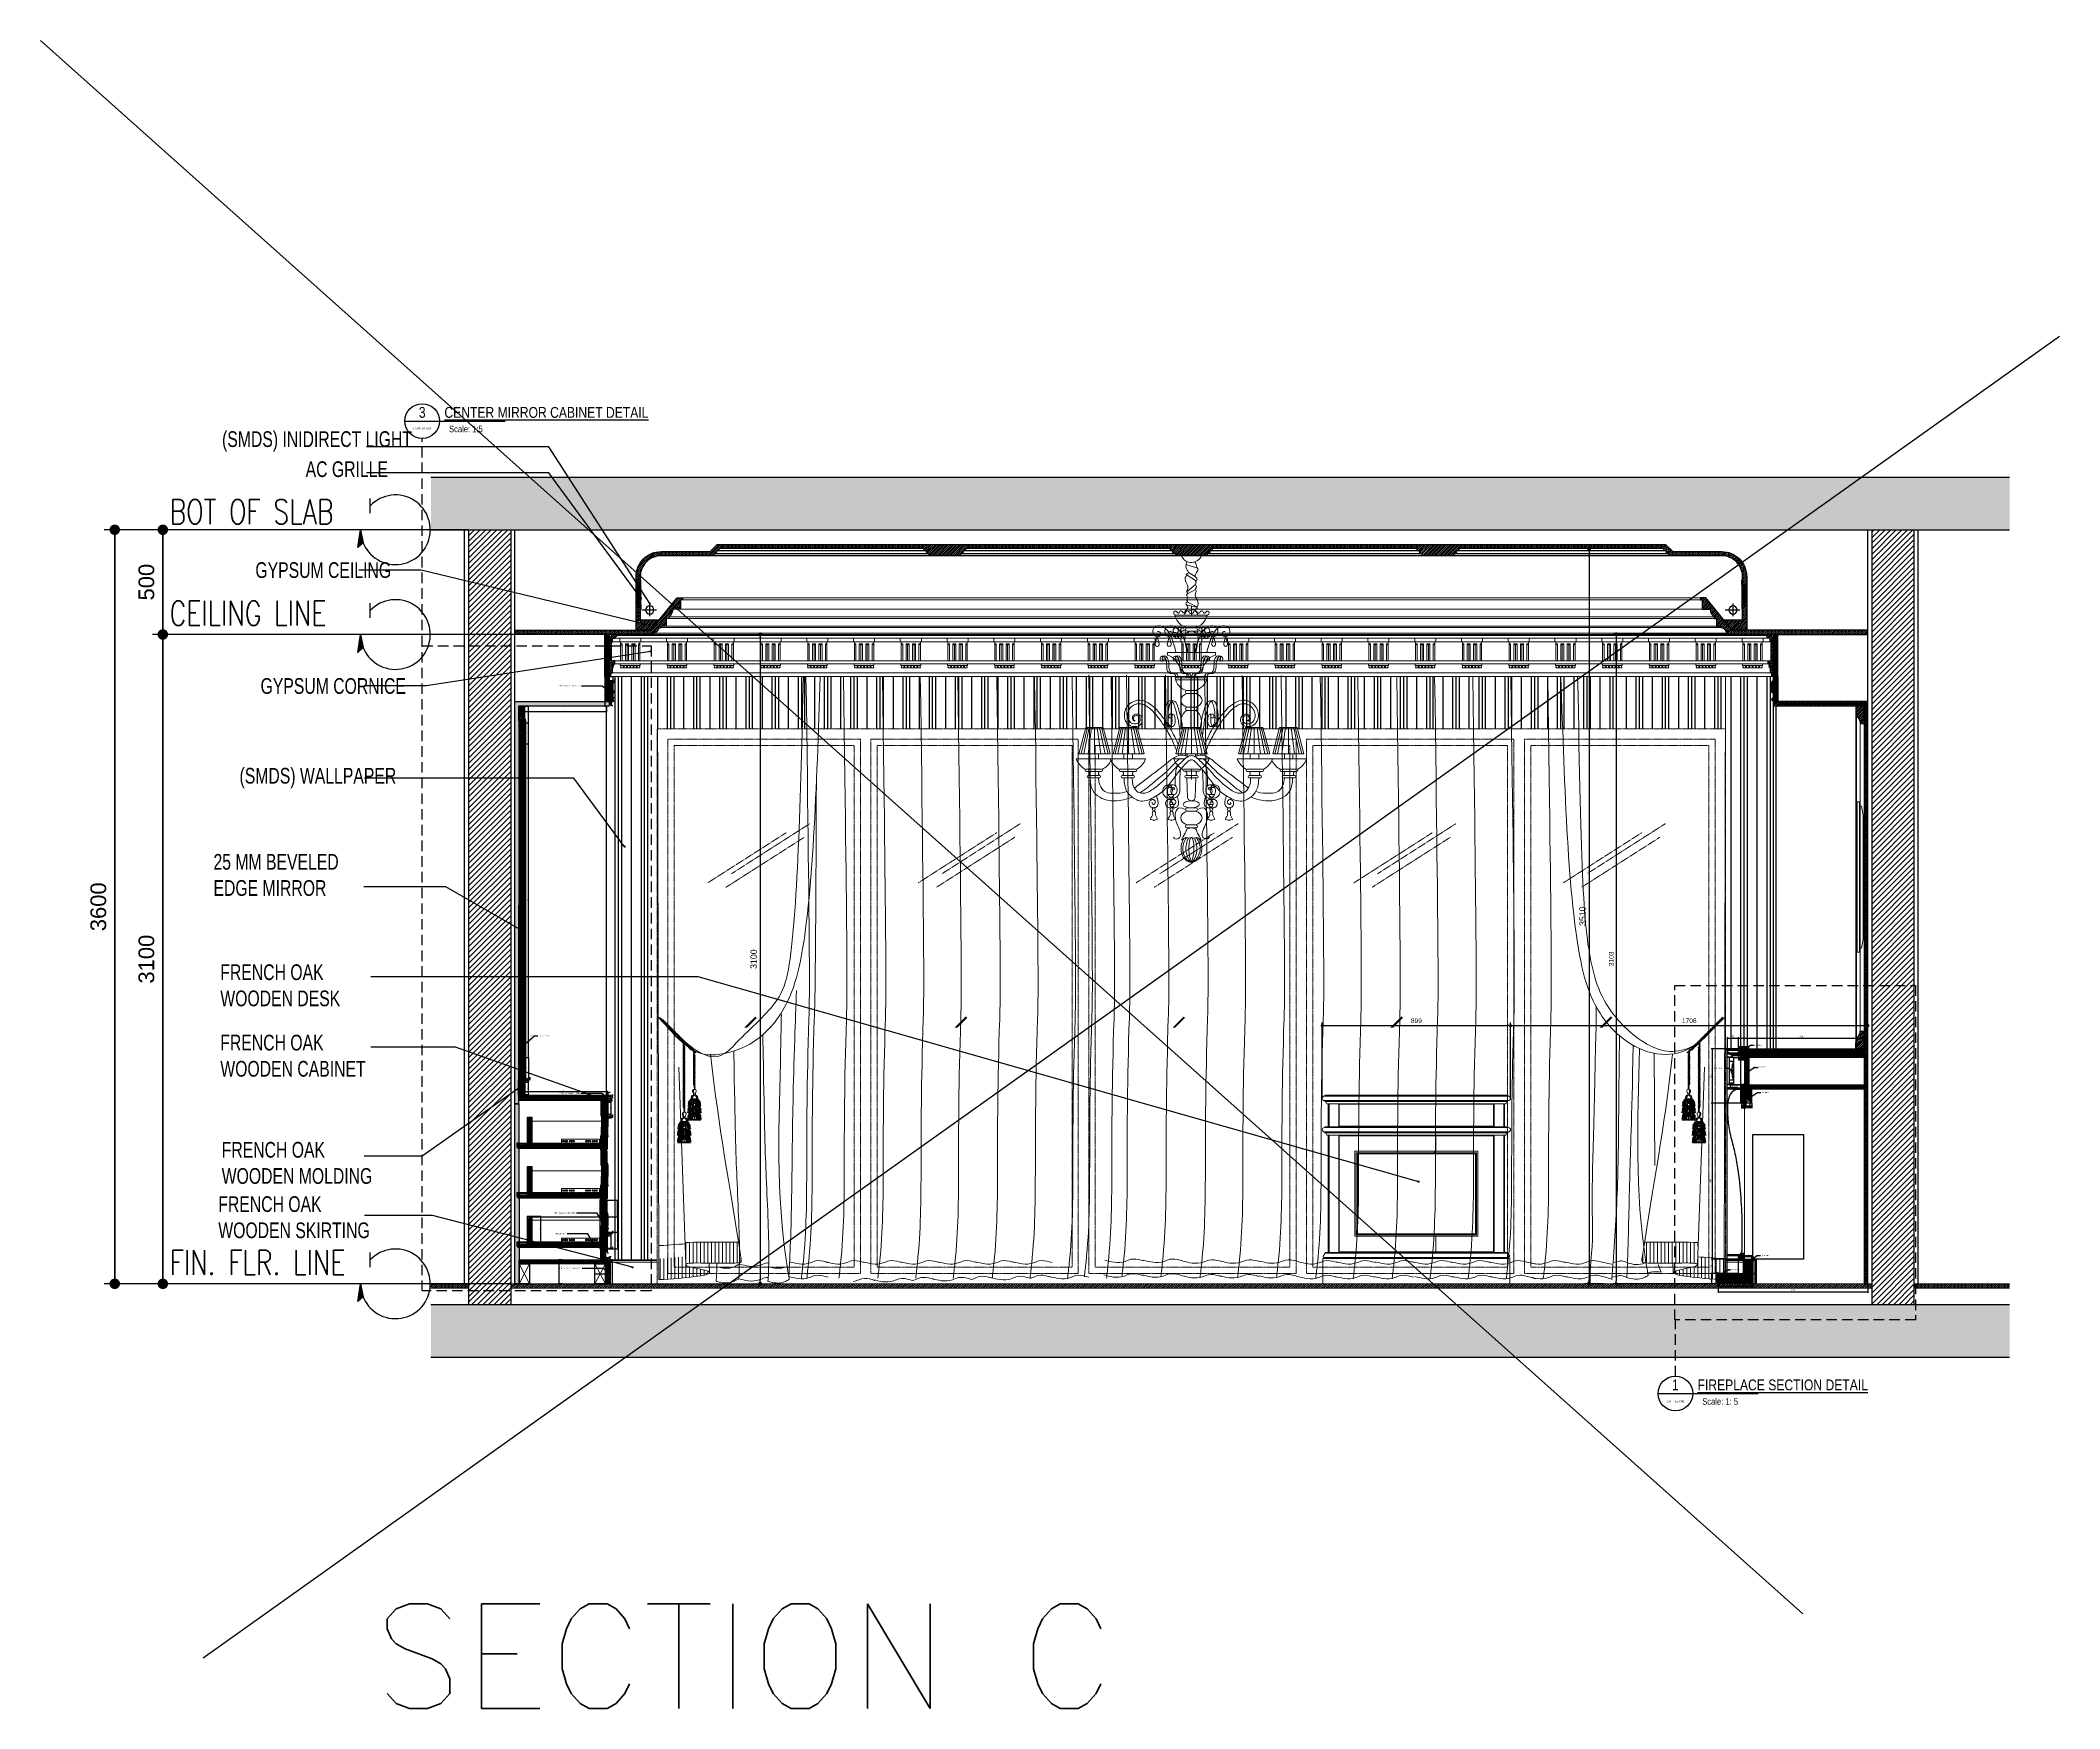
# Model space of a CAD drawing. Header units: inches. Extents: x 274057 to 444617, y 490067 to 635630.
# Drawn here: x 351349 to 360990, y 514371 to 522336 of the extents above; entities that cross this region are included whole.
import ezdxf
from ezdxf.enums import TextEntityAlignment as Align

# ---------------------------------------------------------------- set-up
doc = ezdxf.new("R2010")
doc.units = ezdxf.units.IN
doc.header["$MEASUREMENT"] = 0
for name, pattern in [('CENTER', [2, 1.25, -0.25, 0.25, -0.25]), ('DASHDOT', [1, 0.5, -0.25, 0, -0.25]), ('DASHED', [0.75, 0.5, -0.25]), ('HIDDEN', [0.375, 0.25, -0.125])]:
    doc.linetypes.add(name, pattern=pattern)
for name, color, linetype in [('8', 8, 'Continuous'), ('A-TEXT', 7, 'Continuous'), ('Calliper_wall hatch_CHB', 8, 'Continuous'), ('CQ centerline', 8, 'Continuous'), ('CQ curtains and frames', 252, 'Continuous'), ('CQ elevation arrow label', 1, 'Continuous'), ('CQ Grg Gypsum', 41, 'Continuous'), ('CQ Light Elevation', 4, 'Continuous'), ('CQ PANEL DIMENSION', 1, 'Continuous'), ('CQ Plaster', 1, 'Continuous'), ('CQ section wall', 3, 'Continuous'), ('CQ Sheet text', 3, 'Continuous'), ('CQ SPOT DETAIL DIMENSION', 9, 'Continuous'), ('CQ spot detail elevation', 1, 'Continuous'), ('CQ SPOT DETAILS', 40, 'Continuous'), ('CQ text label', 3, 'Continuous'), ('CQ wall section', 5, 'Continuous'), ('CQ Wood plan', 23, 'Continuous'), ('CQ Wood Section', 60, 'Continuous'), ('CQ_callout', 34, 'Continuous'), ('curtain', 253, 'Continuous'), ('DOOR', 44, 'Continuous'), ('FURNITURE', 252, 'Continuous'), ('gypsum', 31, 'Continuous'), ('Layer1', 1, 'Continuous'), ('Layer7', 8, 'Continuous'), ('menuiserie', 32, 'Continuous'), ('METAL', 5, 'Continuous'), ('PROJECTION', 8, 'Continuous'), ('texte ech 1 déco', 12, 'Continuous'), ('walls', 3, 'Continuous'), ('Wood SECT', 1, 'Continuous')]:
    doc.layers.add(name, color=color, linetype=linetype)
for name, color, linetype, lineweight in [('A-FLOR-TIL1', 6, 'Continuous', 18), ('Bronze', 40, 'Continuous', 0), ('CQ Architectural Window', 8, 'HIDDEN', 18), ('CQ Furniture', 190, 'Continuous', 0), ('CQ Grille', 211, 'A-4010 WALL SECTIONS$0$BATTING', 0), ('CQ gypsum 2', 42, 'Continuous', 0), ('CQ Gypsum Hatch', 8, 'Continuous', 20), ('CQ Hardware Accs.', 1, 'Continuous', 0), ('CQ plan and elev dimension', 252, 'Continuous', 35), ('CQ Section Flooring fin.', 6, 'Continuous', 0), ('CQ Wood', 30, 'Continuous', 0), ('CQ Wood hatch', 32, 'Continuous', 0), ('CQ wooh hatch', 8, 'HIDDEN', 18), ('Glass', 4, 'Continuous', 0), ('Hardware Accs.', 7, 'Continuous', 0), ('level', 6, 'Continuous', 18), ('Lighting', 7, 'Continuous', 0), ('Marble', 6, 'Continuous', 0)]:
    doc.layers.add(name, color=color, linetype=linetype, lineweight=lineweight)
doc.styles.add('ARIAL', font='arial.ttf')
doc.styles.add('DIM 50', font='romans.shx', dxfattribs={"width": 0.75, "height": 100})
doc.styles.add('grid_250', font='romans.shx', dxfattribs={"width": 0.75, "height": 0.75})
doc.styles.add('romans', font='romans.shx')
doc.styles.get("Standard").update_dxf_attribs({"font": 'arial.ttf'})
doc.linetypes.add('A-4010 WALL SECTIONS$0$BATTING', pattern='A,0.0001,-0.1,[134,ltypeshp.shx,S=0.1,R=0,X=-0.1,Y=0],-0.2,[134,ltypeshp.shx,S=0.1,R=180,X=0.1,Y=0],-0.1', length=0.4001)
doc.dimstyles.new('chester 1.25', dxfattribs={"dimscale": 0.0125, "dimtxt": 150, "dimasz": 50, "dimexe": 100, "dimexo": 20, "dimgap": 80, "dimtad": 1, "dimdec": 0, "dimzin": 0, "dimdsep": 46, "dimtxsty": 'Standard', "dimblk": 'DOT', "dimcen": 100, "dimclrd": 1, "dimclre": 1, "dimclrt": 3, "dimadec": 0, "dimazin": 0, "dimtfac": 1, "dimtdec": 0, "dimtofl": 0, "dimtmove": 0, "dimatfit": 3, "dimfxl": 1, "dimtolj": 1, "dimtzin": 0, "dimlwd": -1, "dimarcsym": 0})
doc.dimstyles.new('chester 15', dxfattribs={"dimscale": 0.15, "dimtxt": 150, "dimasz": 100, "dimexe": 100, "dimexo": 0, "dimgap": 80, "dimtad": 1, "dimdec": 0, "dimzin": 0, "dimdsep": 46, "dimtxsty": 'Standard', "dimblk": 'DOT', "dimcen": 100, "dimclrd": 1, "dimclre": 1, "dimclrt": 3, "dimadec": 0, "dimazin": 0, "dimtfac": 1, "dimtdec": 0, "dimtofl": 0, "dimtmove": 0, "dimatfit": 3, "dimfxl": 1, "dimtolj": 1, "dimtzin": 0, "dimlwd": -1, "dimarcsym": 0})
doc.dimstyles.new('chester 2', dxfattribs={"dimscale": 0.02, "dimtxt": 150, "dimasz": 100, "dimexe": 100, "dimexo": 20, "dimgap": 80, "dimtad": 1, "dimdec": 0, "dimzin": 0, "dimdsep": 46, "dimtxsty": 'Standard', "dimblk": 'DOT', "dimcen": 100, "dimclrd": 1, "dimclre": 1, "dimclrt": 3, "dimadec": 0, "dimazin": 0, "dimtfac": 1, "dimtdec": 0, "dimtofl": 0, "dimtmove": 0, "dimatfit": 3, "dimfxl": 1, "dimtolj": 1, "dimtzin": 0, "dimlwd": -1, "dimarcsym": 0})
doc.dimstyles.new('chester 5', dxfattribs={"dimscale": 0.05, "dimtxt": 150, "dimasz": 50, "dimexe": 100, "dimexo": 0, "dimgap": 80, "dimtad": 1, "dimdec": 0, "dimzin": 0, "dimdsep": 46, "dimtxsty": 'Standard', "dimblk": 'DOT', "dimcen": 100, "dimclrd": 1, "dimclre": 1, "dimclrt": 3, "dimadec": 0, "dimazin": 0, "dimtfac": 1, "dimtdec": 0, "dimtofl": 0, "dimtmove": 0, "dimatfit": 3, "dimfxl": 1, "dimtolj": 1, "dimtzin": 0, "dimlwd": -1, "dimarcsym": 0})
doc.dimstyles.new('CQ 2', dxfattribs={"dimscale": 0.02, "dimtxt": 150, "dimasz": 50, "dimexe": 100, "dimexo": 0, "dimgap": 80, "dimtad": 1, "dimdec": 0, "dimzin": 0, "dimdsep": 46, "dimtxsty": 'Standard', "dimblk": 'DOT', "dimcen": 100, "dimclrd": 1, "dimclre": 1, "dimclrt": 3, "dimadec": 0, "dimazin": 0, "dimtfac": 1, "dimtdec": 0, "dimtofl": 0, "dimtmove": 0, "dimatfit": 3, "dimfxl": 1, "dimtolj": 1, "dimtzin": 0, "dimlwd": -1, "dimarcsym": 0})
doc.dimstyles.new('CQ 20', dxfattribs={"dimscale": 0.2, "dimtxt": 150, "dimasz": 100, "dimexe": 100, "dimexo": 20, "dimgap": 80, "dimtad": 1, "dimdec": 0, "dimzin": 0, "dimdsep": 46, "dimtxsty": 'Standard', "dimblk": 'DOT', "dimcen": 100, "dimclrd": 1, "dimclre": 1, "dimclrt": 3, "dimadec": 0, "dimazin": 0, "dimtfac": 1, "dimtdec": 0, "dimtofl": 0, "dimtmove": 0, "dimatfit": 3, "dimfxl": 1, "dimtolj": 1, "dimtzin": 0, "dimlwd": -1, "dimarcsym": 0})
doc.dimstyles.new('CQ 50', dxfattribs={"dimscale": 0.5, "dimtxt": 150, "dimasz": 100, "dimexe": 100, "dimexo": 20, "dimgap": 80, "dimtad": 1, "dimdec": 0, "dimzin": 0, "dimdsep": 46, "dimtxsty": 'Standard', "dimblk": 'DOT', "dimcen": 100, "dimclrd": 250, "dimclre": 250, "dimclrt": 3, "dimadec": 0, "dimazin": 0, "dimtfac": 1, "dimtdec": 0, "dimtofl": 0, "dimtmove": 0, "dimatfit": 3, "dimfxl": 3, "dimtolj": 1, "dimtzin": 0, "dimlwd": -1, "dimarcsym": 0})
doc.dimstyles.get("Standard").update_dxf_attribs({"dimtxt": 0.18, "dimasz": 0.18, "dimexe": 0.18, "dimexo": 0.0625, "dimgap": 0.09, "dimtad": 0, "dimtih": 1, "dimtoh": 1, "dimdec": 4, "dimzin": 0, "dimdsep": 46, "dimtxsty": 'Standard', "dimcen": 0.09, "dimadec": 0, "dimazin": 0, "dimtfac": 1, "dimtdec": 4, "dimtofl": 0, "dimtmove": 0, "dimatfit": 3, "dimfxl": 1, "dimtolj": 1, "dimtzin": 0, "dimarcsym": 0})
pattern_1 = [(45, (148243.981, 586943.8055), (-1.767766953, 1.767766953), [])]
pattern_2 = [(45, (-383.4847, -4e-09), (-1.767766953, 1.767766953), [])]
pattern_3 = [(135, (-323282.9897, -516399.284), (4.24264069, 4.24264069), [10, -2]), (135, (-323280.161, -516399.284), (4.24264069, 4.24264069), [6, -1.5, 3, -1.5]), (135, (-323276.626, -516399.991), (4.24264069, 4.24264069), [10, -2])]
pattern_4 = [(135, (-323566.2165, -516399.284), (4.24264069, 4.24264069), [10, -2]), (135, (-323563.388, -516399.284), (4.24264069, 4.24264069), [6, -1.5, 3, -1.5]), (135, (-323559.8526, -516399.991), (4.24264069, 4.24264069), [10, -2])]

# ---------------------------------------------------------------- blocks, each defined once
blk = doc.blocks.new('ff15 section c and d')
at = {"layer": 'Calliper_wall hatch_CHB', "ltscale": 300}
h = blk.add_hatch(dxfattribs=at)
h.set_pattern_fill('AR-CONC', color=256, scale=10, angle=-13.97142, style=0)
h.set_pattern_definition([(36.028577, (0, 0), (68.0890203, -23.40695), [7.5, -82.5]), (341.028577, (0, 0), (4.6961155, 76.3439316), [6, -66]), (86.480021, (5.674, -1.95), (72.7851354, 52.936981), [6.374019, -70.114211]), (32.212777, (4.83, 19.41), (99.570572, -41.829513), [11.25, -123.75]), (82.664212, (13.13, 15.92), (114.220033, 71.96377), [9.561034, -105.171376]), (337.21274, (4.83, 19.41), (114.220033, 71.96377), [9, -99]), (7.028577, (13.326, 12.14), (48.2040844, -53.482392), [7.5, -82.5]), (312.028577, (13.326, 12.14), (41.119588, 64.495185), [6, -66]), (57.480021, (17.34, 7.685), (89.323671, 11.012793), [6.374019, -70.114211]), (23.5285767, (0, 0), (9.2173322, 32.010976), [0, -65.2, 0, -67, 0, -66.25]), (353.528577, (0, 0), (35.0512903, 31.9228578), [0, -38.2, 0, -63.7, 0, -25.25]), (313.5285767, (-21.64, 5.384), (51.2584374, -15.0772595), [0, -25, 0, -78, 0, -103.5]), (303.528577, (-31.344, 7.8), (59.0102484, -4.3659754), [0, -32.5, 0, -51.8, 0, -73.5])])
h.paths.add_polyline_path([(359082.1, 520249.3), (351544, 520249.3), (351544, 519999.3), (359082.1, 519999.3)])
h.paths.add_polyline_path([(359082.1, 516299.3), (351544, 516299.3), (351544, 516049.3), (359082.1, 516049.3)])
at = {"layer": 'Calliper_wall hatch_CHB'}
h = blk.add_hatch(dxfattribs=at)
h.set_pattern_fill('ANSI31,_O', color=8, scale=150)
h.set_pattern_definition([(45, (0, 0), (-13.25825215, 13.25825215), [])])
h.paths.add_polyline_path([(351925.4, 516299.3), (351725.4, 516299.3), (351725.4, 519999.3), (351925.4, 519999.3)])
h.paths.add_polyline_path([(358625.4, 516299.3), (358425.4, 516299.3), (358425.4, 519999.3), (358625.4, 519999.3)])
at = {"layer": 'CQ Gypsum Hatch'}
h = blk.add_hatch(dxfattribs=at)
h.set_pattern_fill('ANSI31', color=256, scale=50, angle=-13.97142)
h.set_pattern_definition([(45, (369211.853, 502028.507), (-4.4194174, 4.4194174), [])])
h.paths.add_polyline_path([(351544, 516399.3), (351544, 516379.3), (351725.4, 516379.3), (351725.4, 516399.3)])
h = blk.add_hatch(dxfattribs=at)
h.set_pattern_fill('ANSI31', color=256, scale=50, angle=-13.971423)
h.paths.add_polyline_path([(351925.4, 516379.3), (358425.4, 516379.3), (358425.4, 516399.3), (351925.4, 516399.3)])
h = blk.add_hatch(dxfattribs=at)
h.set_pattern_fill('ANSI31', color=256, scale=50, angle=-13.97142)
h.set_pattern_definition([(45, (376568.5685, 502028.507), (-4.4194174, 4.4194174), [])])
h.paths.add_polyline_path([(359082.1, 516379.3), (359082.1, 516399.3), (358625.4, 516399.3), (358625.4, 516379.3)])
at = {"layer": 'A-FLOR-TIL1'}
for p, q in [((351544, 516399.3, 0), (351725.4, 516399.3, 0)), ((358625.4, 516399.3, 0), (359082.1, 516399.3, 0))]:
    blk.add_line(p, q, dxfattribs=at)
at = {"layer": 'CQ Plaster', "color": 1, "ltscale": 0.03}
for p, q in [((351705.4, 516399.3, 0), (351705.4, 519999.3, 0)), ((351945.4, 516399.3, 0), (351945.4, 519999.3, 0)), ((358405.4, 516399.3, 0), (358405.4, 519999.3, 0)), ((358645.4, 516399.3, 0), (358645.4, 519999.3, 0))]:
    blk.add_line(p, q, dxfattribs=at)
at = {"layer": 'CQ Section Flooring fin.'}
for p, q in [((351725.4, 516399.3, 0), (351544, 516399.3, 0)), ((351725.4, 516399.3, 0), (351544, 516399.3, 0)), ((351725.4, 516379.3, 0), (351544, 516379.3, 0)), ((358425.4, 516399.3, 0), (351925.4, 516399.3, 0)), ((358425.4, 516379.3, 0), (351925.4, 516379.3, 0)), ((359082.1, 516399.3, 0), (358625.4, 516399.3, 0)), ((359082.1, 516379.3, 0), (358625.4, 516379.3, 0))]:
    blk.add_line(p, q, dxfattribs=at)
at = {"layer": 'CQ section wall', "elevation": 0}
for points in [[(359082.1, 520249.3), (351544, 520249.3)], [(351544, 519999.3), (359082.1, 519999.3)], [(359082.1, 516299.3), (351544, 516299.3)], [(351544, 516049.3), (359082.1, 516049.3)]]:
    blk.add_lwpolyline(points, dxfattribs=at)
for points in [[(351925.4, 516299.3), (351725.4, 516299.3), (351725.4, 519999.3), (351925.4, 519999.3)], [(358625.4, 516299.3), (358425.4, 516299.3), (358425.4, 519999.3), (358625.4, 519999.3)]]:
    blk.add_lwpolyline(points, close=True, dxfattribs=at)
blk = doc.blocks.new('ARROW LEVEL')
at = {"layer": 'Layer1'}
blk.add_hatch(color=256, dxfattribs=at).paths.add_polyline_path([(412574, 433440), (412587.3, 433525.1), (412599.2, 433463.4)])
at = {"layer": 'CQ centerline'}
blk.add_line((412633, 433605.1, 0), (412633, 433674, 0), dxfattribs=at)
blk.add_arc((412753.7, 433525.1, 0), 166.3, 180, 136.51003, dxfattribs=at)
at = {"layer": 'Layer1', "elevation": 0}
blk.add_lwpolyline([(412574, 433440), (412587.3, 433525.1), (412599.2, 433463.4)], close=True, dxfattribs=at)
blk = doc.blocks.new('_Dot')
at = {"color": 0, "linetype": 'ByBlock', "lineweight": -2}
blk.add_line((-0.5, 0), (-1, 0), dxfattribs=at)
at = {"color": 0, "linetype": 'ByBlock', "const_width": 0.5}
blk.add_lwpolyline([(-0.25, 0, 1), (0.25, 0, 1)], format="xyb", close=True, dxfattribs=at)
blk = doc.blocks.new('*D118')
at = {"layer": 'CQ plan and elev dimension', "color": 250, "lineweight": -2, "transparency": 16777216}
for p, q in [((353395.1, 519999.3), (351654.6, 519999.3)), ((353595.1, 516399.3), (351654.6, 516399.3))]:
    blk.add_line(p, q, dxfattribs=at)
at = {"layer": 'CQ plan and elev dimension', "color": 250, "transparency": 16777216}
blk.add_line((351704.6, 519949.3), (351704.6, 516449.3), dxfattribs=at)
at = {"layer": 'Defpoints', "color": 0, "transparency": 16777216}
for p in [(353405.1, 519999.3, 0), (351704.6, 516399.3), (353605.1, 516399.3, 0)]:
    blk.add_point(p, dxfattribs=at)
at = {"layer": 'CQ plan and elev dimension', "color": 250, "transparency": 16777216, "xscale": 50, "yscale": 50, "zscale": 50}
for p, rotation in [((351704.6, 519999.3), 90.00000000166753), ((351704.6, 516399.3), 270.0000000016675)]:
    blk.add_blockref('_Dot', p, dxfattribs=dict(at, rotation=rotation))
at = {"layer": 'CQ plan and elev dimension', "color": 3, "transparency": 16777216, "insert": (351626.3, 518199.3), "char_height": 75, "attachment_point": 5, "rotation": 90}
blk.add_mtext('\\A1;3600', dxfattribs=at)
blk = doc.blocks.new('*D119')
at = {"layer": 'CQ plan and elev dimension', "color": 250, "lineweight": -2, "transparency": 16777216}
for p, q in [((353962, 519499.3), (351884.1, 519499.3)), ((353285.3, 516399.3), (351884.1, 516399.3))]:
    blk.add_line(p, q, dxfattribs=at)
at = {"layer": 'CQ plan and elev dimension', "color": 250, "transparency": 16777216}
blk.add_line((351934.1, 519449.3), (351934.1, 516449.3), dxfattribs=at)
at = {"layer": 'Defpoints', "color": 0, "transparency": 16777216}
for p in [(353972, 519499.3, 0), (351934.1, 516399.3), (353295.3, 516399.3, 0)]:
    blk.add_point(p, dxfattribs=at)
at = {"layer": 'CQ plan and elev dimension', "color": 250, "transparency": 16777216, "xscale": 50, "yscale": 50, "zscale": 50}
for p, rotation in [((351934.1, 519499.3), 90.00000000166753), ((351934.1, 516399.3), 270.0000000016675)]:
    blk.add_blockref('_Dot', p, dxfattribs=dict(at, rotation=rotation))
at = {"layer": 'CQ plan and elev dimension', "color": 3, "transparency": 16777216, "insert": (351855.8, 517949.3), "char_height": 75, "attachment_point": 5, "rotation": 90}
blk.add_mtext('\\A1;3100', dxfattribs=at)
blk = doc.blocks.new('ff15 section ceiling c and f')
at = {"layer": 'CQ Gypsum Hatch'}
h = blk.add_hatch(dxfattribs=at)
h.set_pattern_fill('ANSI31', color=256, scale=50, angle=90, style=0)
edge = h.paths.add_edge_path()
edge.add_line((394036.4, 532076.9), (394287.7, 532076.9))
edge.add_line((394287.7, 532076.9), (394287.7, 532086.9))
edge.add_arc((394287.9, 532100.9), 14, 269.45074, 360)
edge.add_line((394301.9, 532100.9), (394311.9, 532100.9))
edge.add_line((394311.9, 532100.9), (394311.9, 532110.9))
edge.add_line((394311.9, 532110.9), (395291.1, 532110.9))
edge.add_line((395291.1, 532110.9), (395291.1, 532100.9))
edge.add_line((395291.1, 532100.9), (395301.1, 532100.9))
edge.add_arc((395315.1, 532100.9), 14, 180, 270.54926)
edge.add_line((395315.2, 532086.9), (395315.2, 532076.9))
edge.add_line((395315.2, 532076.9), (395465.2, 532076.9))
edge.add_line((395465.2, 532076.9), (395465.2, 532086.9))
edge.add_arc((395465.4, 532100.9), 14, 269.45074, 360)
edge.add_line((395479.4, 532100.9), (395489.4, 532100.9))
edge.add_line((395489.4, 532100.9), (395489.4, 532110.9))
edge.add_line((395489.4, 532110.9), (396468.6, 532110.9))
edge.add_line((396468.6, 532110.9), (396468.6, 532100.9))
edge.add_line((396468.6, 532100.9), (396478.6, 532100.9))
edge.add_arc((396492.6, 532100.9), 14, 180, 270.54926)
edge.add_line((396492.7, 532086.9), (396492.7, 532076.9))
edge.add_line((396492.7, 532076.9), (396642.7, 532076.9))
edge.add_line((396642.7, 532076.9), (396642.7, 532086.9))
edge.add_arc((396642.9, 532100.9), 14, 269.45074, 360)
edge.add_line((396656.9, 532100.9), (396666.9, 532100.9))
edge.add_line((396666.9, 532100.9), (396666.9, 532110.9))
edge.add_line((396666.9, 532110.9), (397646.1, 532110.9))
edge.add_line((397646.1, 532110.9), (397646.1, 532100.9))
edge.add_line((397646.1, 532100.9), (397656.1, 532100.9))
edge.add_arc((397670.1, 532100.9), 14, 180, 270.54926)
edge.add_line((397670.2, 532086.9), (397670.2, 532076.9))
edge.add_line((397670.2, 532076.9), (397820.2, 532076.9))
edge.add_line((397820.2, 532076.9), (397820.2, 532086.9))
edge.add_arc((397820.4, 532100.9), 14, 269.45074, 360)
edge.add_line((397834.4, 532100.9), (397844.4, 532100.9))
edge.add_line((397844.4, 532100.9), (397844.4, 532110.9))
edge.add_line((397844.4, 532110.9), (398823.6, 532110.9))
edge.add_line((398823.6, 532110.9), (398823.6, 532100.9))
edge.add_line((398823.6, 532100.9), (398833.6, 532100.9))
edge.add_arc((398847.6, 532100.9), 14, 180, 270.54926)
edge.add_line((398847.7, 532086.9), (398847.7, 532076.9))
edge.add_line((398847.7, 532076.9), (398997.7, 532076.9))
edge.add_line((398997.7, 532076.9), (399099.3, 532076.9))
edge.add_arc((399099.3, 531976.9), 100, 0, 90, ccw=False)
edge.add_line((399199.3, 531976.9), (399199.3, 531771.6))
edge.add_line((399199.3, 531771.6), (399108.1, 531771.6))
edge.add_line((399108.1, 531771.6), (399149.3, 531720.9))
edge.add_line((399149.3, 531720.9), (399219.3, 531720.9))
edge.add_line((399219.3, 531720.9), (399219.3, 531976.9))
edge.add_arc((399099.3, 531976.9), 120, 0, 90)
edge.add_line((399099.3, 532096.9), (398997.7, 532096.9))
edge.add_line((398997.7, 532096.9), (398866, 532096.9))
edge.add_line((398866, 532096.9), (398831.7, 532130.9))
edge.add_line((398831.7, 532130.9), (394303.7, 532130.9))
edge.add_line((394303.7, 532130.9), (394269.4, 532096.9))
edge.add_line((394269.4, 532096.9), (394036.2, 532096.9))
edge.add_arc((394036.2, 531976.9), 120, 90, 180)
edge.add_line((393916.2, 531976.9), (393916.2, 531720.9))
edge.add_line((393916.2, 531720.9), (393986.2, 531720.9))
edge.add_line((393986.2, 531720.9), (394027.3, 531771.6))
edge.add_line((394027.3, 531771.6), (393936.2, 531771.6))
edge.add_line((393936.2, 531771.6), (393936.2, 531976.9))
edge.add_arc((394036.2, 531976.9), 100, 90, 180, ccw=False)
h = blk.add_hatch(dxfattribs=at)
h.set_pattern_fill('ANSI31', color=256, scale=50, angle=90, style=0)
edge = h.paths.add_edge_path()
edge.add_line((393999.7, 531700.9), (393337.7, 531700.9))
edge.add_line((393337.7, 531700.9), (393337.7, 531720.9))
edge.add_line((393337.7, 531720.9), (393986.2, 531720.9))
edge.add_line((393986.2, 531720.9), (394111.8, 531875.8))
edge.add_line((394111.8, 531875.8), (394137.7, 531875.8))
edge.add_line((394137.7, 531875.8), (394137.7, 531867.1))
edge.add_line((394137.7, 531867.1), (394131.8, 531867.1))
edge.add_arc((394131.8, 531864.3), 2.73, 90, 180.2479)
edge.add_line((394129.1, 531864.3), (394129.1, 531821.8))
edge.add_line((394129.1, 531821.8), (394090.3, 531821.8))
edge.add_arc((394048.4, 531820.1), 42, -55.60819, 2.35259, ccw=False)
edge.add_line((394072.1, 531785.4), (394072.1, 531776.8))
edge.add_line((394072.1, 531776.8), (394060.1, 531776.8))
edge.add_line((394060.1, 531776.8), (394060.1, 531740.6))
edge.add_line((394060.1, 531740.6), (394038.2, 531740.6))
edge.add_line((394038.2, 531740.6), (394038.2, 531733.9))
edge.add_arc((394037, 531715.2), 18.7, 86.24488, 157.93267)
edge.add_arc((394000.2, 531727.7), 20.1, 268.40236, 344.28589, ccw=False)
edge.add_line((393999.7, 531707.6), (393999.7, 531700.9))
edge.add_line((393999.7, 531700.9), (393990.9, 531700.9))
h = blk.add_hatch(dxfattribs=at)
h.set_pattern_fill('ANSI31', color=256, scale=50, angle=90, style=0)
edge = h.paths.add_edge_path()
edge.add_line((399135.8, 531700.9), (399797.7, 531700.9))
edge.add_line((399797.7, 531700.9), (399797.7, 531720.9))
edge.add_line((399797.7, 531720.9), (399149.3, 531720.9))
edge.add_line((399149.3, 531720.9), (399023.6, 531875.8))
edge.add_line((399023.6, 531875.8), (398997.7, 531875.8))
edge.add_line((398997.7, 531875.8), (398997.7, 531867.1))
edge.add_line((398997.7, 531867.1), (399003.6, 531867.1))
edge.add_arc((399003.6, 531864.3), 2.73, -0.2479, 90, ccw=False)
edge.add_line((399006.4, 531864.3), (399006.4, 531821.8))
edge.add_line((399006.4, 531821.8), (399045.1, 531821.8))
edge.add_arc((399087, 531820.1), 42, 177.64741, 235.60819)
edge.add_line((399063.3, 531785.4), (399063.3, 531776.8))
edge.add_line((399063.3, 531776.8), (399075.3, 531776.8))
edge.add_line((399075.3, 531776.8), (399075.3, 531740.6))
edge.add_line((399075.3, 531740.6), (399097.2, 531740.6))
edge.add_line((399097.2, 531740.6), (399097.2, 531733.9))
edge.add_arc((399098.5, 531715.2), 18.7, 22.06733, 93.75512, ccw=False)
edge.add_arc((399135.2, 531727.7), 20.1, 195.71411, 271.59764)
edge.add_line((399135.8, 531707.6), (399135.8, 531700.9))
edge.add_line((399135.8, 531700.9), (399144.6, 531700.9))
at = {"layer": 'CQ Grg Gypsum', "elevation": 0}
for points in [[(394036.4, 532076.9), (394287.7, 532076.9), (394287.7, 532086.9, 0.417024), (394301.9, 532100.9), (394311.9, 532100.9), (394311.9, 532110.9), (395291.1, 532110.9), (395291.1, 532100.9), (395301.1, 532100.9, 0.417024), (395315.2, 532086.9), (395315.2, 532076.9), (395465.2, 532076.9), (395465.2, 532086.9, 0.417024), (395479.4, 532100.9), (395489.4, 532100.9), (395489.4, 532110.9), (396468.6, 532110.9), (396468.6, 532100.9), (396478.6, 532100.9, 0.417024), (396492.7, 532086.9), (396492.7, 532076.9), (396642.7, 532076.9), (396642.7, 532086.9, 0.417024), (396656.9, 532100.9), (396666.9, 532100.9), (396666.9, 532110.9), (397646.1, 532110.9), (397646.1, 532100.9), (397656.1, 532100.9, 0.417024), (397670.2, 532086.9), (397670.2, 532076.9), (397820.2, 532076.9), (397820.2, 532086.9, 0.417024), (397834.4, 532100.9), (397844.4, 532100.9), (397844.4, 532110.9), (398823.6, 532110.9), (398823.6, 532100.9), (398833.6, 532100.9, 0.417024), (398847.7, 532086.9), (398847.7, 532076.9), (398997.7, 532076.9), (399099.3, 532076.9, -0.414214), (399199.3, 531976.9), (399199.3, 531771.6), (399108.1, 531771.6), (399149.3, 531720.9), (399219.3, 531720.9), (399219.3, 531976.9, 0.414214), (399099.3, 532096.9), (398997.7, 532096.9), (398866, 532096.9), (398831.7, 532130.9), (394303.7, 532130.9), (394269.4, 532096.9), (394036.2, 532096.9, 0.414214), (393916.2, 531976.9), (393916.2, 531720.9), (393986.2, 531720.9), (394027.3, 531771.6), (393936.2, 531771.6), (393936.2, 531976.9, -0.414214), (394036.2, 532076.9)], [(393999.7, 531700.9), (393337.7, 531700.9), (393337.7, 531720.9), (393986.2, 531720.9), (394111.8, 531875.8), (394137.7, 531875.8), (394137.7, 531867.1), (394131.8, 531867.1, 0.415481), (394129.1, 531864.3), (394129.1, 531821.8), (394090.3, 531821.8, -0.258435), (394072.1, 531785.4), (394072.1, 531776.8), (394060.1, 531776.8), (394060.1, 531740.6), (394038.2, 531740.6), (394038.2, 531733.9, 0.323414), (394019.6, 531722.2, -0.343759), (393999.7, 531707.6), (393999.7, 531700.9), (393990.9, 531700.9)], [(399135.8, 531700.9), (399797.7, 531700.9), (399797.7, 531720.9), (399149.3, 531720.9), (399023.6, 531875.8), (398997.7, 531875.8), (398997.7, 531867.1), (399003.6, 531867.1, -0.415481), (399006.4, 531864.3), (399006.4, 531821.8), (399045.1, 531821.8, 0.258435), (399063.3, 531785.4), (399063.3, 531776.8), (399075.3, 531776.8), (399075.3, 531740.6), (399097.2, 531740.6), (399097.2, 531733.9, -0.323414), (399115.8, 531722.2, 0.343759), (399135.8, 531707.6), (399135.8, 531700.9), (399144.6, 531700.9)]]:
    blk.add_lwpolyline(points, format="xyb", dxfattribs=at)
at = {"layer": 'CQ Light Elevation'}
for p, q in [((393949, 531817.8, 0), (394019.7, 531817.8, 0)), ((393949, 531817.8, 0), (394019.7, 531817.8, 0)), ((393981.7, 531787.9, 0), (393981.7, 531849.1, 0)), ((393981.7, 531787.9, 0), (393981.7, 531849.1, 0)), ((399121, 531817.8, 0), (399191.7, 531817.8, 0)), ((399121, 531817.8, 0), (399191.7, 531817.8, 0)), ((399153.7, 531787.9, 0), (399153.7, 531849.1, 0)), ((399153.7, 531787.9, 0), (399153.7, 531849.1, 0))]:
    blk.add_line(p, q, dxfattribs=at)
for centre in [(393981.7, 531817.8, 0), (393981.7, 531817.8, 0), (399153.7, 531817.8, 0), (399153.7, 531817.8, 0)]:
    blk.add_circle(centre, 19.7, dxfattribs=at)
blk = doc.blocks.new('*D258')
at = {"layer": 'CQ PANEL DIMENSION', "color": 1, "lineweight": -2, "transparency": 16777216}
for p, q in [((354281.4, 519499.3), (354806.3, 519499.3)), ((353585.9, 516399.3), (354806.3, 516399.3))]:
    blk.add_line(p, q, dxfattribs=at)
at = {"layer": 'CQ PANEL DIMENSION', "color": 1, "transparency": 16777216}
blk.add_line((354786.3, 519479.3), (354786.3, 516419.3), dxfattribs=at)
at = {"layer": 'Defpoints', "color": 0, "transparency": 16777216}
for p in [(354277.4, 519499.3, 0), (353581.9, 516399.3, 0), (354786.3, 516399.3)]:
    blk.add_point(p, dxfattribs=at)
at = {"layer": 'CQ PANEL DIMENSION', "color": 1, "transparency": 16777216, "xscale": 20, "yscale": 20, "zscale": 20}
for p, rotation in [((354786.3, 519499.3), 90), ((354786.3, 516399.3), 270)]:
    blk.add_blockref('_Dot', p, dxfattribs=dict(at, rotation=rotation))
at = {"layer": 'CQ PANEL DIMENSION', "color": 3, "transparency": 16777216, "insert": (354755, 517949.3), "char_height": 30, "attachment_point": 5, "rotation": 90}
blk.add_mtext('\\A1;3100', dxfattribs=at)
blk = doc.blocks.new('*D259')
at = {"layer": 'CQ PANEL DIMENSION', "color": 1, "lineweight": -2, "transparency": 16777216}
for p, q in [((358812.9, 519909.3), (358724, 519909.3)), ((358812.9, 516399.3), (358724, 516399.3))]:
    blk.add_line(p, q, dxfattribs=at)
at = {"layer": 'CQ PANEL DIMENSION', "color": 1, "transparency": 16777216}
blk.add_line((358744, 519889.3), (358744, 516419.3), dxfattribs=at)
at = {"layer": 'Defpoints', "color": 0, "transparency": 16777216}
for p in [(358816.9, 519909.3, 0), (358744, 516399.3), (358816.9, 516399.3, 0)]:
    blk.add_point(p, dxfattribs=at)
at = {"layer": 'CQ PANEL DIMENSION', "color": 1, "transparency": 16777216, "xscale": 20, "yscale": 20, "zscale": 20}
for p, rotation in [((358744, 519909.3), 90), ((358744, 516399.3), 270)]:
    blk.add_blockref('_Dot', p, dxfattribs=dict(at, rotation=rotation))
at = {"layer": 'CQ PANEL DIMENSION', "color": 3, "transparency": 16777216, "insert": (358712.6, 518154.3), "char_height": 30, "attachment_point": 5, "rotation": 90}
blk.add_mtext('\\A1;3510', dxfattribs=at)
blk = doc.blocks.new('CH2')
at = {"layer": 'Lighting', "lineweight": 0, "ltscale": 10}
for p, q in [((175953.6, 3922.5), (175953.6, 3877.3)), ((175813.2, 3681.2), (175823.8, 3682.6)), ((175817.6, 3667.3), (175827.8, 3668.6)), ((175875.6, 3681.2), (175886.2, 3682.6)), ((175880, 3667.3), (175890.1, 3668.6)), ((176027.3, 3667.3), (176017.1, 3668.6)), ((176031.7, 3681.2), (176021.1, 3682.6)), ((176089.7, 3667.3), (176079.5, 3668.6)), ((176094.1, 3681.2), (176083.5, 3682.6)), ((175814.3, 3657.3), (175824.2, 3658.6)), ((175876.6, 3657.3), (175886.6, 3658.6)), ((175878.3, 3568.6), (176026.1, 3568.6)), ((175932, 3602.1), (175932, 3577.5)), ((175932, 3602.1), (175975.3, 3602.1)), ((175975.3, 3602.1), (175975.3, 3577.5)), ((176030.6, 3657.3), (176020.7, 3658.6)), ((176093, 3657.3), (176083.1, 3658.6)), ((175845.5, 3386.5), (175860.2, 3386.5)), ((175848.7, 3468.7), (175864.6, 3468.8)), ((175850.7, 3405), (175865.7, 3405.1)), ((176056.6, 3405), (176041.5, 3405.1)), ((176058.6, 3468.7), (176042.7, 3468.8)), ((176061.8, 3386.5), (176047.1, 3386.5)), ((175457.6, 3341.1), (175426.5, 3215.4)), ((175439.7, 3215.8), (175465.3, 3341.3)), ((175460.9, 3215.8), (175476.6, 3341.3)), ((175490.9, 3215.8), (175490.9, 3341.3)), ((175521.2, 3215.8), (175503.8, 3341.5)), ((175542.5, 3215.8), (175515.1, 3341.6)), ((175524.1, 3341.3), (175556, 3215.8)), ((175620.4, 3341.1), (175589.3, 3215.4)), ((175602.5, 3215.8), (175628.1, 3341.3)), ((175623.7, 3215.8), (175639.3, 3341.3)), ((175653.6, 3215.8), (175653.6, 3341.3)), ((175684, 3215.8), (175666.6, 3341.5)), ((175705.3, 3215.8), (175677.9, 3341.6)), ((175686.9, 3341.3), (175718.7, 3215.8)), ((175847.1, 3345.2), (175860.9, 3345.2)), ((175920.4, 3341.1), (175889.3, 3215.4)), ((175902.5, 3215.8), (175928.1, 3341.3)), ((175923.7, 3215.8), (175939.3, 3341.3)), ((175953.6, 3215.8), (175953.6, 3341.3)), ((175984, 3215.8), (175966.6, 3341.5)), ((176005.3, 3215.8), (175977.9, 3341.6)), ((175986.9, 3341.3), (176018.7, 3215.8)), ((176060.1, 3345.2), (176046.3, 3345.2)), ((176220.4, 3341.3), (176188.5, 3215.8)), ((176202, 3215.8), (176229.4, 3341.6)), ((176223.3, 3215.8), (176240.7, 3341.5)), ((176253.6, 3215.8), (176253.6, 3341.3)), ((176283.6, 3215.8), (176267.9, 3341.3)), ((176304.8, 3215.8), (176279.2, 3341.3)), ((176286.9, 3341.1), (176318, 3215.4)), ((176383.2, 3341.3), (176351.3, 3215.8)), ((176364.7, 3215.8), (176392.2, 3341.6)), ((176386.1, 3215.8), (176403.4, 3341.5)), ((176416.4, 3215.8), (176416.4, 3341.3)), ((176446.3, 3215.8), (176430.7, 3341.3)), ((176467.6, 3215.8), (176442, 3341.3)), ((176449.6, 3341.1), (176480.8, 3215.4)), ((175953.6, 3142.5), (175953.6, 3092.5)), ((175842, 3066.7), (175864.4, 3066.7)), ((175844.5, 3004.2), (175868.4, 3004.2)), ((175845, 3053.8), (175866, 3053.8)), ((175865.5, 2996.7), (175845.9, 2996.7)), ((175871.7, 3021), (175847.4, 3020.8)), ((175874.4, 3045.9), (175856.4, 3045.9)), ((176032.9, 3045.9), (176050.9, 3045.9)), ((176035.6, 3021), (176059.9, 3020.8)), ((176062.7, 3004.2), (176038.8, 3004.2)), ((176062.3, 3053.8), (176041.2, 3053.8)), ((176041.8, 2996.7), (176061.4, 2996.7)), ((176065.3, 3066.7), (176042.9, 3066.7)), ((175870.2, 2973.6), (175850.7, 2973.6)), ((175864.9, 2984), (175850.8, 2984)), ((175871.9, 2957.7), (175852.1, 2957.7)), ((176035.3, 2957.7), (176055.2, 2957.7)), ((176037.1, 2973.6), (176056.6, 2973.6)), ((176042.4, 2984), (176056.4, 2984))]:
    blk.add_line(p, q, dxfattribs=at)
for points in [[(175876.5, 3877.3), (176028.5, 3877.3, -0.357083), (175953.6, 3816.4, -0.403758), (175876.5, 3877.3, 1.046487)], [(175790.8, 3776), (175781.3, 3741.5, 0.442098), (175790.1, 3727.5, 0.442098)], [(175790.8, 3776), (175799.3, 3741.2, -0.442098), (175790.1, 3727.5, -0.442098)], [(175848.2, 3776), (175838.7, 3741.5, 0.442098), (175847.5, 3727.5, 0.442098)], [(175848.2, 3776), (175856.7, 3741.2, -0.442098), (175847.5, 3727.5, -0.442098)], [(175921.5, 3760.5, -0.00175), (175932.1, 3699.3, -0.00175)], [(175975.1, 3816.4, -1.013574), (175975.1, 3801.6), (175932.7, 3801.6, -1), (175932.7, 3816.4), (175975.1, 3816.4)], [(175985.8, 3760.5, 0.00175), (175975.1, 3699.3, 0.00175)], [(176059.1, 3776), (176050.6, 3741.2, 0.442098), (176059.8, 3727.5, 0.442098)], [(176059.1, 3776), (176068.6, 3741.5, -0.442098), (176059.8, 3727.5, -0.442098)], [(176116.5, 3776), (176107.9, 3741.2, 0.442098), (176117.2, 3727.5, 0.442098)], [(176116.5, 3776), (176126, 3741.5, -0.442098), (176117.2, 3727.5, -0.442098)], [(175953.6, 3699.3), (175838.8, 3699.3), (175839.1, 3686.8, -0.188329), (175882.1, 3656, -0.050283), (175904.5, 3618.5, 0.27671), (175932, 3602.1, -1.10617)], [(175953.6, 3699.3), (176068.4, 3699.3), (176068.1, 3686.8, 0.188329), (176025.1, 3656, 0.050283), (176002.8, 3618.5, -0.25755), (175975.3, 3602.1, 1.10617)], [(175876.5, 3577.5), (176028.5, 3577.5, -0.300303), (175969.1, 3518.2, -0.300303)], [(175931.1, 3518, -0.3134), (175876.5, 3577.5)], [(175975.1, 3518.2, -1.013574), (175975.1, 3503.3), (175932.7, 3503.3, -1), (175932.7, 3518.2), (175975.1, 3518.2)], [(175974.9, 3422.7, 1.013574), (175974.9, 3437.5), (175932.4, 3437.5, 1), (175932.4, 3422.7), (175974.9, 3422.7)], [(175447.9, 3141.1, -0.196976), (175403.6, 3192), (175403.6, 3192)], [(175569.3, 3184.5, -0.174016), (175527.8, 3141)], [(175566.4, 3192), (175735, 3192, -0.197353), (175690.6, 3141, -0.197353)], [(175610.7, 3141.1, -0.196976), (175566.4, 3192), (175566.4, 3192)], [(175913.6, 3141.1, -0.196982), (175869.3, 3192), (175869.3, 3192)], [(175984.3, 3192), (176037.9, 3192, -0.196598), (175993.8, 3141.1)], [(176340.9, 3192), (176172.2, 3192, 0.197353), (176216.7, 3141, 0.197353)], [(176296.6, 3141.1, 0.196976), (176340.9, 3192), (176340.9, 3192)], [(176337.9, 3184.5, 0.174016), (176379.4, 3141)], [(176459.3, 3141.1, 0.196976), (176503.6, 3192), (176503.6, 3192)], [(175487.9, 3142.4), (175451.4, 3142.4, 1), (175451.4, 3131.6), (175487.9, 3131.6)], [(175487.8, 3111.7), (175461, 3111.7, 1), (175461, 3100.9), (175487.8, 3100.9)], [(175460.3, 3131.6, -0.414469), (175464, 3111.7, 4.588402)], [(175487.8, 3142.4), (175524.3, 3142.4, -1), (175524.3, 3131.6), (175487.8, 3131.6)], [(175487.9, 3131.6, -0.000511), (175487.8, 3131.6)], [(175487.8, 3111.7), (175514.5, 3111.7, -1), (175514.5, 3100.9), (175487.8, 3100.9)], [(175514.4, 3131.6, 0.384575), (175512.5, 3112.6)], [(175650.7, 3142.4), (175614.2, 3142.4, 1), (175614.2, 3131.6), (175650.7, 3131.6)], [(175650.5, 3111.7), (175623.8, 3111.7, 1), (175623.8, 3100.9), (175650.5, 3100.9)], [(175623.1, 3131.6, -0.414469), (175626.8, 3111.7, 4.588402)], [(175650.5, 3142.4), (175687, 3142.4, -1), (175687, 3131.6), (175650.5, 3131.6)], [(175650.7, 3131.6, -0.000511), (175650.5, 3131.6)], [(175650.5, 3111.7), (175677.2, 3111.7, -1), (175677.2, 3100.9), (175650.5, 3100.9)], [(175677.2, 3131.6, 0.384575), (175675.3, 3112.6)], [(175953.8, 3142.5), (175917.3, 3142.5, 1), (175917.3, 3131.7), (175953.8, 3131.7)], [(175953.6, 3111.9), (175926.9, 3111.9, 1), (175926.9, 3101.1), (175953.6, 3101.1)], [(175926.2, 3131.7, -0.414469), (175929.9, 3111.9, 4.588402)], [(175932, 3101.1), (175935.1, 3005.1, 0.744296), (175971.6, 3004.4), (175975.3, 3101.1)], [(175953.6, 3142.5), (175990.1, 3142.5, -1), (175990.1, 3131.7), (175953.6, 3131.7)], [(175953.6, 3111.9), (175980.3, 3111.9, -1), (175980.3, 3101.1), (175953.6, 3101.1)], [(175980.3, 3131.7, 0.384575), (175978.4, 3112.7)], [(176256.7, 3142.4), (176220.2, 3142.4, 1), (176220.2, 3131.6), (176256.7, 3131.6)], [(176256.7, 3111.7), (176230, 3111.7, 1), (176230, 3100.9), (176256.7, 3100.9)], [(176230.1, 3131.6, -0.384575), (176232, 3112.6)], [(176256.6, 3142.4), (176293.1, 3142.4, -1), (176293.1, 3131.6), (176256.6, 3131.6)], [(176256.6, 3131.6, 0.000511), (176256.7, 3131.6)], [(176256.7, 3111.7), (176283.4, 3111.7, -1), (176283.4, 3100.9), (176256.7, 3100.9)], [(176284.2, 3131.6, 0.414469), (176280.5, 3111.7, -4.588402)], [(176419.5, 3142.4), (176383, 3142.4, 1), (176383, 3131.6), (176419.5, 3131.6)], [(176419.5, 3111.7), (176392.8, 3111.7, 1), (176392.8, 3100.9), (176419.5, 3100.9)], [(176392.9, 3131.6, -0.384575), (176394.8, 3112.6)], [(176419.3, 3142.4), (176455.8, 3142.4, -1), (176455.8, 3131.6), (176419.3, 3131.6)], [(176419.3, 3131.6, 0.000511), (176419.5, 3131.6)], [(176419.5, 3111.7), (176446.2, 3111.7, -1), (176446.2, 3100.9), (176419.5, 3100.9)], [(176447, 3131.6, 0.414469), (176443.3, 3111.7, -4.588402)], [(175975.1, 2956.8, -1.013574), (175975.1, 2942), (175932.7, 2942, -1), (175932.7, 2956.8), (175975.1, 2956.8)], [(175974.9, 2861.4, 1.013574), (175974.9, 2876.2), (175932.4, 2876.2, 1), (175932.4, 2861.4), (175974.9, 2861.4)]]:
    blk.add_lwpolyline(points, format="xyb", dxfattribs=at)
for points in [[(175416.8, 3215.8), (175565.6, 3215.8), (175532.6, 3341.3), (175449.1, 3341.3), (175416.8, 3215.8)], [(175579.6, 3215.8), (175728.4, 3215.8), (175695.4, 3341.3), (175611.9, 3341.3), (175579.6, 3215.8)], [(175879.6, 3215.8), (176028.4, 3215.8), (175995.4, 3341.3), (175911.9, 3341.3), (175879.6, 3215.8)], [(176327.7, 3215.8), (176178.9, 3215.8), (176211.9, 3341.3), (176295.4, 3341.3), (176327.7, 3215.8)], [(176490.4, 3215.8), (176341.7, 3215.8), (176374.7, 3341.3), (176458.2, 3341.3), (176490.4, 3215.8)], [(175403.6, 3192), (175572.2, 3192)], [(175869.3, 3192), (175923, 3192)], [(175932.7, 3203.5), (175932.7, 3215.8), (175973.9, 3215.8), (175973.9, 3203.2)], [(176503.6, 3192), (176335, 3192)]]:
    blk.add_lwpolyline(points, dxfattribs=at)
for points in [[(175468.6, 3215.8), (175509.9, 3215.8), (175509.9, 3192), (175468.6, 3192)], [(175631.4, 3215.8), (175672.7, 3215.8), (175672.7, 3192), (175631.4, 3192)], [(176275.9, 3215.8), (176234.6, 3215.8), (176234.6, 3192), (176275.9, 3192)], [(176438.6, 3215.8), (176397.4, 3215.8), (176397.4, 3192), (176438.6, 3192)]]:
    blk.add_lwpolyline(points, close=True, dxfattribs=at)
for centre, radius in [((175873.1, 3785.2), 9.83), ((175878.5, 3803.6), 12.7), ((175882.5, 3770.9), 7.24), ((175891.6, 3783.6), 8.05), ((175896.5, 3797.5), 7.86), ((175896.9, 3811.4), 7.82), ((175898.9, 3770.9), 7.38), ((175905, 3783.2), 8.31), ((175910.4, 3808.9), 8.39), ((175916.5, 3793.8), 10.2), ((175990.8, 3793.8), 10.2), ((175996.9, 3808.9), 8.39), ((176002.3, 3783.2), 8.31), ((176008.3, 3770.9), 7.38), ((176010.4, 3811.4), 7.82), ((176010.8, 3797.5), 7.86), ((176015.7, 3783.6), 8.05), ((176028.8, 3803.6), 12.7), ((176024.7, 3770.9), 7.24), ((176034.1, 3785.2), 9.83), ((175774.2, 2950.5), 7.17), ((175858.8, 2950.5), 7.17), ((176048.4, 2950.5), 7.17), ((176133.1, 2950.5), 7.17)]:
    blk.add_circle(centre, radius, dxfattribs=at)
for centre, radius, start, end in [((175992.7, 2763.5), 80.6, 139.78184, 233.4402), ((176037, 2763.4), 109.6, 152.81011, 216.58952), ((176119.4, 2763.1), 178.2, 163.55005, 201.52066), ((175787.8, 2763.1), 178.2, 338.47934, 16.44995), ((175870.3, 2763.4), 109.6, 323.41048, 27.18989), ((175914.6, 2763.5), 80.6, 306.5598, 40.21816)]:
    blk.add_arc(centre, radius, start, end, dxfattribs=at)
at = {"layer": 'Lighting', "lineweight": 0, "ltscale": 10, "extrusion": (0, 0, -1)}
blk.add_ellipse((175954.9, 3773.5), major_axis=(27, 26), ratio=0.779884, start_param=3.63422, end_param=5.026458, dxfattribs=at)
at = {"layer": 'Lighting', "lineweight": 0, "ltscale": 10}
for centre, major_axis, ratio, start_param, end_param in [((175952.4, 3773.5), (-27, 26), 0.779884, 3.63422, 5.026458), ((175953.6, 3470.5), (-51.2, 0), 0.688098, 5.081988, 7.48679), ((175953.6, 3470.5), (-51.2, 0), 0.688098, 1.937988, 4.34279), ((175952.6, 3363.9), (0, 65.3), 0.765904, 6.727625, 8.333296), ((175952.6, 3363.9), (0, 65.3), 0.765904, 4.198963, 5.83448), ((175953.6, 2909.1), (-51.2, 0), 0.688098, 5.081988, 7.48679), ((175953.6, 2909.1), (-51.2, 0), 0.688098, 1.937988, 4.34279), ((175953.6, 2764.5), (0, 66.8), 0.744861, 0.750927, 5.532258)]:
    blk.add_ellipse(centre, major_axis=major_axis, ratio=ratio, start_param=start_param, end_param=end_param, dxfattribs=at)
blk.add_ellipse((175953.7, 2974), major_axis=(-38.8, -0.5), ratio=0.44288, dxfattribs=at)
for points, start_tangent, end_tangent in [([(175876.5, 3877.3), (175869.4, 3886.6), (175870, 3893.8), (175879.6, 3896.2), (175887.5, 3888.1), (175893.8, 3886.3), (175900.7, 3897.4), (175908.2, 3897.1), (175913.9, 3889.9), (175918.7, 3886.3), (175924.4, 3886.9), (175928.6, 3895.3), (175934.9, 3897.7), (175943.6, 3891.7), (175948.7, 3885.8), (175953.6, 3884.4)], (-0.995733, -0.092276), (-1, 0)), ([(176030.7, 3877.3), (176037.8, 3886.6), (176037.2, 3893.8), (176027.6, 3896.2), (176019.8, 3888.1), (176013.5, 3886.3), (176006.6, 3897.4), (175999.1, 3897.1), (175993.4, 3889.9), (175988.6, 3886.3), (175982.9, 3886.9), (175978.7, 3895.3), (175972.4, 3897.7), (175963.7, 3891.7), (175958.6, 3885.8), (175953.6, 3884.4)], (0.995733, -0.092276), (1, 0))]:
    blk.add_spline(points, degree=3, dxfattribs=dict(at, start_tangent=start_tangent, end_tangent=end_tangent))
for points, knots in [([(175792.1, 3799.8), (175802, 3800.9), (175807.4, 3787.4), (175803.5, 3778.4), (175791.9, 3772.7), (175777, 3778.2), (175767.9, 3793.2), (175770.2, 3815.3), (175789.2, 3826.7), (175811.4, 3827.3), (175831.8, 3813), (175849, 3791.2), (175866.4, 3752.7), (175874.8, 3720.1), (175880.4, 3699.3)], [4.403028, 4.403028, 4.403028, 4.403028, 9.56811, 20.964738, 31.612324, 43.958579, 60.726256, 83.408847, 101.560249, 125.56561, 148.851356, 173.10479, 209.482672, 274.014099, 274.014099, 274.014099, 274.014099]), ([(175849.5, 3799.8), (175859.4, 3800.9), (175864.8, 3787.4), (175860.9, 3778.4), (175849.3, 3772.7), (175834.4, 3778.2), (175825.3, 3793.2), (175827.6, 3815.3), (175846.6, 3826.7), (175868.8, 3827.3), (175889.2, 3813), (175906.4, 3791.2), (175923.8, 3752.7), (175932.2, 3720.1), (175937.8, 3699.3)], [4.403028, 4.403028, 4.403028, 4.403028, 9.56811, 20.964738, 31.612324, 43.958579, 60.726256, 83.408847, 101.560249, 125.56561, 148.851356, 173.10479, 209.482672, 274.014099, 274.014099, 274.014099, 274.014099]), ([(176057.8, 3799.8), (176047.9, 3800.9), (176042.5, 3787.4), (176046.3, 3778.4), (176058, 3772.7), (176072.8, 3778.2), (176082, 3793.2), (176079.6, 3815.3), (176060.7, 3826.7), (176038.4, 3827.3), (176018.1, 3813), (176000.9, 3791.2), (175983.5, 3752.7), (175975.1, 3720.1), (175969.5, 3699.3)], [4.403028, 4.403028, 4.403028, 4.403028, 9.56811, 20.964738, 31.612324, 43.958579, 60.726256, 83.408847, 101.560249, 125.56561, 148.851356, 173.10479, 209.482672, 274.014099, 274.014099, 274.014099, 274.014099]), ([(176115.2, 3799.8), (176105.3, 3800.9), (176099.9, 3787.4), (176103.7, 3778.4), (176115.4, 3772.7), (176130.2, 3778.2), (176139.4, 3793.2), (176137, 3815.3), (176118, 3826.7), (176095.8, 3827.3), (176075.5, 3813), (176058.3, 3791.2), (176040.9, 3752.7), (176032.5, 3720.1), (176026.9, 3699.3)], [4.403028, 4.403028, 4.403028, 4.403028, 9.56811, 20.964738, 31.612324, 43.958579, 60.726256, 83.408847, 101.560249, 125.56561, 148.851356, 173.10479, 209.482672, 274.014099, 274.014099, 274.014099, 274.014099]), ([(175814.3, 3657.3), (175813.3, 3657.2), (175806.2, 3657.5), (175802.3, 3669.7), (175806.5, 3679), (175811.2, 3680.9), (175813.2, 3681.2)], [8.747919, 8.747919, 8.747919, 8.747919, 10.419618, 20.734993, 26.786565, 30.853799, 30.853799, 30.853799, 30.853799]), ([(175827.8, 3668.6), (175831.1, 3659.8), (175817.6, 3655), (175812.5, 3671), (175817.1, 3681.2), (175827.6, 3684.1), (175837.1, 3678.2), (175843.5, 3664), (175846.1, 3646.1), (175845.5, 3625.5), (175850.3, 3607.3), (175864.7, 3596), (175877.1, 3601.8), (175886.6, 3595.8), (175888.3, 3589.2), (175889.7, 3581.1), (175890.2, 3577.5)], [3.179476, 3.179476, 3.179476, 3.179476, 10.419618, 20.734993, 26.786565, 32.880226, 40.996489, 47.691493, 63.192823, 76.587605, 89.644491, 100.63042, 109.459269, 114.479875, 120.288523, 124.883505, 124.883505, 124.883505, 124.883505]), ([(175818.9, 3680.9), (175821.8, 3680), (175827.3, 3676), (175833.3, 3662.7), (175835.9, 3644.8), (175835.3, 3624.2), (175840.1, 3606), (175854.5, 3594.7), (175866.9, 3600.5), (175876.4, 3594.5), (175878.1, 3588.2), (175879.4, 3580.6), (175879.8, 3577.5)], [34.714988, 34.714988, 34.714988, 34.714988, 40.996489, 47.691493, 63.192823, 76.587605, 89.644491, 100.63042, 109.459269, 114.479875, 120.288523, 124.328869, 124.328869, 124.328869, 124.328869]), ([(175876.6, 3657.3), (175875.7, 3657.2), (175868.6, 3657.5), (175864.7, 3669.7), (175868.9, 3679), (175873.6, 3680.9), (175875.6, 3681.2)], [8.747919, 8.747919, 8.747919, 8.747919, 10.419618, 20.734993, 26.786565, 30.853799, 30.853799, 30.853799, 30.853799]), ([(175890.1, 3668.6), (175893.4, 3659.8), (175880, 3655), (175874.9, 3671), (175879.5, 3681.2), (175890, 3684.1), (175899.5, 3678.2), (175905.9, 3664), (175908.4, 3646.1), (175907.9, 3625.5), (175912.7, 3607.3), (175927.1, 3596), (175939.5, 3601.8), (175949, 3595.8), (175950.7, 3589.2), (175952.1, 3581.1), (175952.5, 3577.5)], [3.179476, 3.179476, 3.179476, 3.179476, 10.419618, 20.734993, 26.786565, 32.880226, 40.996489, 47.691493, 63.192823, 76.587605, 89.644491, 100.63042, 109.459269, 114.479875, 120.288523, 124.883505, 124.883505, 124.883505, 124.883505]), ([(175881.3, 3680.9), (175884.2, 3680), (175889.7, 3676), (175895.7, 3662.7), (175898.3, 3644.8), (175897.7, 3624.2), (175902.5, 3606), (175916.9, 3594.7), (175929.3, 3600.5), (175938.8, 3594.5), (175940.5, 3588.2), (175941.8, 3580.6), (175942.2, 3577.5)], [34.714988, 34.714988, 34.714988, 34.714988, 40.996489, 47.691493, 63.192823, 76.587605, 89.644491, 100.63042, 109.459269, 114.479875, 120.288523, 124.328869, 124.328869, 124.328869, 124.328869]), ([(176017.1, 3668.6), (176013.8, 3659.8), (176027.3, 3655), (176032.4, 3671), (176027.8, 3681.2), (176017.2, 3684.1), (176007.8, 3678.2), (176001.4, 3664), (175998.8, 3646.1), (175999.4, 3625.5), (175994.6, 3607.3), (175980.2, 3596), (175967.8, 3601.8), (175958.3, 3595.8), (175956.6, 3589.2), (175955.2, 3581.1), (175954.7, 3577.5)], [3.179476, 3.179476, 3.179476, 3.179476, 10.419618, 20.734993, 26.786565, 32.880226, 40.996489, 47.691493, 63.192823, 76.587605, 89.644491, 100.63042, 109.459269, 114.479875, 120.288523, 124.883505, 124.883505, 124.883505, 124.883505]), ([(176026, 3680.9), (176023, 3680), (176017.5, 3676), (176011.5, 3662.7), (176009, 3644.8), (176009.6, 3624.2), (176004.7, 3606), (175990.4, 3594.7), (175978, 3600.5), (175968.5, 3594.5), (175966.8, 3588.2), (175965.5, 3580.6), (175965.1, 3577.5)], [34.714988, 34.714988, 34.714988, 34.714988, 40.996489, 47.691493, 63.192823, 76.587605, 89.644491, 100.63042, 109.459269, 114.479875, 120.288523, 124.328869, 124.328869, 124.328869, 124.328869]), ([(176079.5, 3668.6), (176076.2, 3659.8), (176089.7, 3655), (176094.8, 3671), (176090.2, 3681.2), (176079.6, 3684.1), (176070.1, 3678.2), (176063.8, 3664), (176061.2, 3646.1), (176061.8, 3625.5), (176057, 3607.3), (176042.6, 3596), (176030.2, 3601.8), (176020.7, 3595.8), (176019, 3589.2), (176017.6, 3581.1), (176017.1, 3577.5)], [3.179476, 3.179476, 3.179476, 3.179476, 10.419618, 20.734993, 26.786565, 32.880226, 40.996489, 47.691493, 63.192823, 76.587605, 89.644491, 100.63042, 109.459269, 114.479875, 120.288523, 124.883505, 124.883505, 124.883505, 124.883505]), ([(176088.4, 3680.9), (176085.4, 3680), (176079.9, 3676), (176073.9, 3662.7), (176071.4, 3644.8), (176071.9, 3624.2), (176067.1, 3606), (176052.8, 3594.7), (176040.4, 3600.5), (176030.9, 3594.5), (176029.2, 3588.2), (176027.9, 3580.6), (176027.5, 3577.5)], [34.714988, 34.714988, 34.714988, 34.714988, 40.996489, 47.691493, 63.192823, 76.587605, 89.644491, 100.63042, 109.459269, 114.479875, 120.288523, 124.328869, 124.328869, 124.328869, 124.328869]), ([(176030.6, 3657.3), (176031.6, 3657.2), (176038.7, 3657.5), (176042.6, 3669.7), (176038.4, 3679), (176033.7, 3680.9), (176031.7, 3681.2)], [8.747919, 8.747919, 8.747919, 8.747919, 10.419618, 20.734993, 26.786565, 30.853799, 30.853799, 30.853799, 30.853799]), ([(176093, 3657.3), (176094, 3657.2), (176101.1, 3657.5), (176104.9, 3669.7), (176100.8, 3679), (176096, 3680.9), (176094.1, 3681.2)], [8.747919, 8.747919, 8.747919, 8.747919, 10.419618, 20.734993, 26.786565, 30.853799, 30.853799, 30.853799, 30.853799]), ([(175683.2, 3371.7), (175678.9, 3371.9), (175674, 3375.3), (175671.2, 3386.2), (175674.4, 3398.3), (175687.1, 3405.8), (175701.9, 3404.8), (175714.4, 3395.1), (175721.4, 3378), (175713.6, 3353.5), (175691.1, 3343.9), (175661, 3345.3), (175636.4, 3370.8), (175631.1, 3404.3), (175640.7, 3435), (175660.6, 3458), (175689.9, 3472.3), (175724.6, 3472.4), (175751.3, 3456), (175776.8, 3438.3), (175806.5, 3404.1), (175846.6, 3350.3), (175873.5, 3298.2), (175888.1, 3265.2), (175890.3, 3260)], [5.240394, 5.240394, 5.240394, 5.240394, 11.41493, 21.106414, 35.325861, 47.442854, 61.777747, 76.035388, 91.192803, 116.78749, 138.880626, 169.273341, 203.057586, 233.966507, 267.207208, 295.705415, 322.782281, 363.005445, 393.111535, 415.328851, 456.193016, 524.209537, 614.800521, 631.803332, 631.803332, 631.803332, 631.803332]), ([(176224.1, 3371.7), (176228.4, 3371.9), (176233.3, 3375.3), (176236.1, 3386.2), (176232.9, 3398.3), (176220.2, 3405.8), (176205.4, 3404.8), (176192.8, 3395.1), (176185.9, 3378), (176193.6, 3353.5), (176216.2, 3343.9), (176246.3, 3345.3), (176270.9, 3370.8), (176276.2, 3404.3), (176266.5, 3435), (176246.7, 3458), (176217.4, 3472.3), (176182.7, 3472.4), (176156, 3456), (176130.5, 3438.3), (176100.8, 3404.1), (176060.7, 3350.3), (176033.8, 3298.2), (176019.2, 3265.2), (176017, 3260)], [5.240394, 5.240394, 5.240394, 5.240394, 11.41493, 21.106414, 35.325861, 47.442854, 61.777747, 76.035388, 91.192803, 116.78749, 138.880626, 169.273341, 203.057586, 233.966507, 267.207208, 295.705415, 322.782281, 363.005445, 393.111535, 415.328851, 456.193016, 524.209537, 614.800521, 631.803332, 631.803332, 631.803332, 631.803332]), ([(175685.6, 3373.7), (175681.1, 3374.3), (175678.2, 3377.6), (175676.4, 3383.3), (175677.3, 3392), (175686.6, 3397.9), (175698.2, 3398.2), (175708.2, 3390.5), (175710.7, 3375.8), (175703.4, 3363), (175688.3, 3357.4), (175664.4, 3360.3), (175652.6, 3378), (175647.8, 3397), (175652.6, 3419.9), (175665.1, 3440.8), (175687.9, 3454.9), (175719.3, 3455.8), (175740.4, 3442.6), (175760.7, 3428.1), (175786.2, 3401.2), (175818.8, 3358), (175851.9, 3302.1), (175872.7, 3256.8), (175881.8, 3233.9), (175882.9, 3231.2)], [5.240394, 5.240394, 5.240394, 5.240394, 11.41493, 21.106414, 35.325861, 47.442854, 61.777747, 76.035388, 91.192803, 116.78749, 138.880626, 169.273341, 203.057586, 233.966507, 267.207208, 295.705415, 322.782281, 363.005445, 393.111535, 415.328851, 456.193016, 524.209537, 614.800521, 696.044826, 707.117277, 707.117277, 707.117277, 707.117277]), ([(175847.1, 3345.2), (175847, 3345.2), (175843.6, 3345), (175827.1, 3351.1), (175824.9, 3398.6), (175828.4, 3426.3), (175834.6, 3451), (175842.5, 3467.6), (175848.3, 3468.9), (175851.1, 3468.7)], [58.879736, 58.879736, 58.879736, 58.879736, 59.283056, 69.238421, 107.398225, 157.989763, 179.279076, 187.992246, 195.237318, 195.237318, 195.237318, 195.237318]), ([(175860.2, 3386.5), (175861.4, 3402.1), (175868.1, 3411.5), (175878.5, 3380.2), (175874, 3350.5), (175862.6, 3343.5), (175841.8, 3351.1), (175839.6, 3398.6), (175843.1, 3426.3), (175849.3, 3451), (175859, 3471.4), (175880.8, 3466), (175892.7, 3427.2), (175903.9, 3389), (175908.5, 3360.9), (175911, 3338)], [6.00394, 6.00394, 6.00394, 6.00394, 15.134941, 32.456985, 46.489328, 59.283056, 69.238421, 107.398225, 157.989763, 179.279076, 187.992246, 203.636252, 228.025372, 279.527044, 313.656266, 313.656266, 313.656266, 313.656266]), ([(175845.5, 3386.5), (175846.7, 3402.1), (175849, 3405.4), (175851.3, 3405), (175851.4, 3405)], [6.00394, 6.00394, 6.00394, 6.00394, 15.134941, 15.20842, 15.20842, 15.20842, 15.20842]), ([(175860.1, 3386.5), (175860.6, 3383.9), (175862.4, 3371), (175860, 3355.2), (175854.8, 3348.9), (175853.2, 3347.6)], [28.818813, 28.818813, 28.818813, 28.818813, 32.456985, 46.489328, 52.402229, 52.402229, 52.402229, 52.402229]), ([(175858.1, 3466.4), (175858.8, 3466), (175867.8, 3460.3), (175878, 3427.2), (175889.4, 3388.2), (175894, 3359.4), (175900.7, 3297.8)], [201.536149, 201.536149, 201.536149, 201.536149, 203.636252, 228.025372, 279.527044, 315.815611, 315.815611, 315.815611, 315.815611]), ([(176047.1, 3386.5), (176045.9, 3402.1), (176039.2, 3411.5), (176028.8, 3380.2), (176033.3, 3350.5), (176044.7, 3343.5), (176065.5, 3351.1), (176067.6, 3398.6), (176064.2, 3426.3), (176058, 3451), (176048.3, 3471.4), (176026.5, 3466), (176014.6, 3427.2), (176003.4, 3389), (175998.8, 3360.9), (175996.2, 3338)], [6.00394, 6.00394, 6.00394, 6.00394, 15.134941, 32.456985, 46.489328, 59.283056, 69.238421, 107.398225, 157.989763, 179.279076, 187.992246, 203.636252, 228.025372, 279.527044, 313.656266, 313.656266, 313.656266, 313.656266]), ([(176049.2, 3466.4), (176048.4, 3466), (176039.5, 3460.3), (176029.3, 3427.2), (176017.9, 3388.2), (176013.3, 3359.4), (176006.6, 3297.8)], [201.536149, 201.536149, 201.536149, 201.536149, 203.636252, 228.025372, 279.527044, 315.815611, 315.815611, 315.815611, 315.815611]), ([(176221.7, 3373.7), (176226.1, 3374.3), (176229.1, 3377.6), (176230.9, 3383.3), (176229.9, 3392), (176220.7, 3397.9), (176209.1, 3398.2), (176199.1, 3390.5), (176196.6, 3375.8), (176203.9, 3363), (176218.9, 3357.4), (176242.8, 3360.3), (176254.6, 3378), (176259.5, 3397), (176254.7, 3419.9), (176242.2, 3440.8), (176219.4, 3454.9), (176187.9, 3455.8), (176166.8, 3442.6), (176146.5, 3428.1), (176121.1, 3401.2), (176088.4, 3358), (176055.3, 3302.1), (176034.6, 3256.8), (176025.5, 3233.9), (176024.4, 3231.2)], [5.240394, 5.240394, 5.240394, 5.240394, 11.41493, 21.106414, 35.325861, 47.442854, 61.777747, 76.035388, 91.192803, 116.78749, 138.880626, 169.273341, 203.057586, 233.966507, 267.207208, 295.705415, 322.782281, 363.005445, 393.111535, 415.328851, 456.193016, 524.209537, 614.800521, 696.044826, 707.117277, 707.117277, 707.117277, 707.117277]), ([(176047.1, 3386.5), (176046.7, 3383.9), (176044.9, 3371), (176047.3, 3355.2), (176052.4, 3348.9), (176054.1, 3347.6)], [28.818813, 28.818813, 28.818813, 28.818813, 32.456985, 46.489328, 52.402229, 52.402229, 52.402229, 52.402229]), ([(176061.8, 3386.5), (176060.6, 3402.1), (176058.3, 3405.4), (176055.9, 3405), (176055.9, 3405)], [6.00394, 6.00394, 6.00394, 6.00394, 15.134941, 15.20842, 15.20842, 15.20842, 15.20842]), ([(176060.1, 3345.2), (176060.3, 3345.2), (176063.7, 3345), (176080.2, 3351.1), (176082.4, 3398.6), (176078.9, 3426.3), (176072.7, 3451), (176064.8, 3467.6), (176058.9, 3468.9), (176056.2, 3468.7)], [58.879736, 58.879736, 58.879736, 58.879736, 59.283056, 69.238421, 107.398225, 157.989763, 179.279076, 187.992246, 195.237318, 195.237318, 195.237318, 195.237318]), ([(175632.3, 3100.9), (175631.9, 3070.5), (175643.8, 3031.6), (175669.8, 3006.3), (175721.6, 2978.1), (175803.5, 3022.1), (175842.1, 3060.7), (175882.4, 3116.5), (175903.8, 3142.9), (175924.1, 3165.8), (175936.7, 3179.3), (175950.5, 3188.7), (175956.2, 3185.3)], [20.277402, 20.277402, 20.277402, 20.277402, 73.781963, 152.631178, 221.399686, 286.417652, 349.897691, 422.981455, 490.454622, 538.299878, 583.602372, 603.111427, 603.111427, 603.111427, 603.111427]), ([(175670.9, 3100.9), (175670.5, 3070.6), (175686.5, 3037.1), (175712.1, 3024.5), (175748.6, 3029.2), (175803.8, 3071.7), (175842.1, 3108.4), (175875.4, 3148.2), (175910.9, 3179.6), (175931.4, 3201.2), (175947.5, 3206.7), (175953.6, 3206.7)], [20.278952, 20.278952, 20.278952, 20.278952, 73.781963, 152.631178, 221.399686, 286.417652, 349.897691, 422.981455, 490.454622, 538.299878, 567.495277, 567.495277, 567.495277, 567.495277]), ([(175681.3, 3051.2), (175689.7, 3057), (175713.6, 3077), (175756.4, 3108.5), (175801.9, 3143.3), (175834.3, 3167.5), (175870.5, 3201.3), (175910.9, 3212.8), (175936.5, 3201.9)], [314.255852, 314.255852, 314.255852, 314.255852, 349.897691, 422.981455, 490.454622, 538.299878, 583.602372, 599.991662, 599.991662, 599.991662, 599.991662]), ([(175707.9, 3028.8), (175714.5, 3032.9), (175746.3, 3054), (175781.2, 3086.4), (175828.3, 3123.6), (175855, 3150.3), (175903.3, 3202.9), (175918.8, 3188.1)], [332.350352, 332.350352, 332.350352, 332.350352, 349.897691, 422.981455, 490.454622, 538.299878, 573.875919, 573.875919, 573.875919, 573.875919]), ([(176274.9, 3100.9), (176275.3, 3070.5), (176263.5, 3031.6), (176237.5, 3006.3), (176185.7, 2978.1), (176103.8, 3022.1), (176065.2, 3060.7), (176024.8, 3116.5), (176003.5, 3142.9), (175983.2, 3165.8), (175970.6, 3179.3), (175956.7, 3188.7), (175951.1, 3185.3)], [20.277402, 20.277402, 20.277402, 20.277402, 73.781963, 152.631178, 221.399686, 286.417652, 349.897691, 422.981455, 490.454622, 538.299878, 583.602372, 603.111427, 603.111427, 603.111427, 603.111427]), ([(176236.4, 3100.9), (176236.7, 3070.6), (176220.8, 3037.1), (176195.1, 3024.5), (176158.7, 3029.2), (176103.5, 3071.7), (176065.2, 3108.4), (176031.9, 3148.2), (175996.3, 3179.6), (175975.9, 3201.2), (175959.7, 3206.7), (175953.6, 3206.7)], [20.278952, 20.278952, 20.278952, 20.278952, 73.781963, 152.631178, 221.399686, 286.417652, 349.897691, 422.981455, 490.454622, 538.299878, 567.495277, 567.495277, 567.495277, 567.495277]), ([(176226, 3051.2), (176217.5, 3057), (176193.7, 3077), (176150.8, 3108.5), (176105.4, 3143.3), (176073, 3167.5), (176036.8, 3201.3), (175996.4, 3212.8), (175970.8, 3201.9)], [314.255852, 314.255852, 314.255852, 314.255852, 349.897691, 422.981455, 490.454622, 538.299878, 583.602372, 599.991662, 599.991662, 599.991662, 599.991662]), ([(176199.3, 3028.8), (176192.8, 3032.9), (176161, 3054), (176126.1, 3086.4), (176079, 3123.6), (176052.3, 3150.3), (176002.3, 3202.7), (175987.4, 3189.1)], [332.350352, 332.350352, 332.350352, 332.350352, 349.897691, 422.981455, 490.454622, 538.299878, 573.875919, 573.875919, 573.875919, 573.875919]), ([(175470.9, 3100.9), (175470.5, 3070.5), (175482.3, 3031.7), (175510.1, 3009), (175561.2, 2986), (175629.5, 2992.6), (175664, 3006.1), (175670.1, 3008.8)], [20.277404, 20.277404, 20.277404, 20.277404, 73.781963, 152.631178, 221.399686, 286.417652, 300.922096, 300.922096, 300.922096, 300.922096]), ([(175509.6, 3100.9), (175512.1, 3071.3), (175528.8, 3040.3), (175551.7, 3028.5), (175591.7, 3025.3), (175631.3, 3030.2), (175646.6, 3034.6)], [20.302578, 20.302578, 20.302578, 20.302578, 73.781963, 152.631178, 221.399686, 271.37969, 271.37969, 271.37969, 271.37969]), ([(175904, 3146.7), (175903.8, 3146.2), (175900.8, 3135.8), (175898, 3101.2), (175898, 3062.1), (175898.7, 3025.6), (175884.4, 3008.8), (175868.9, 3002), (175850.5, 3007.4), (175838.3, 3025.1), (175837.7, 3045.3), (175848.7, 3064.7), (175867, 3068), (175877.7, 3063), (175886.3, 3050.1), (175885.7, 3037.2), (175879.5, 3020.4), (175860, 3018.6), (175853.3, 3038.3), (175858.5, 3057.2), (175873.8, 3052.9), (175874.4, 3045.9)], [32.598951, 32.598951, 32.598951, 32.598951, 34.56022, 71.049091, 126.127635, 160.014674, 172.556475, 189.97829, 209.520245, 226.45718, 252.858924, 269.608384, 284.007324, 296.187952, 307.822454, 325.59105, 333.212939, 352.705881, 362.942117, 379.891299, 390.940223, 390.940223, 390.940223, 390.940223]), ([(175889.8, 3158.5), (175884.4, 3153.1), (175879.4, 3141), (175876.5, 3104.4), (175876.2, 3078.1), (175876.3, 3062.7)], [18.812439, 18.812439, 18.812439, 18.812439, 34.56022, 71.049091, 117.332807, 117.332807, 117.332807, 117.332807]), ([(176003.3, 3146.7), (176003.4, 3146.2), (176006.5, 3135.8), (176009.3, 3101.2), (176009.3, 3062.1), (176008.6, 3025.6), (176022.9, 3008.8), (176038.4, 3002), (176056.8, 3007.4), (176069, 3025.1), (176069.6, 3045.3), (176058.6, 3064.7), (176040.3, 3068), (176029.6, 3063), (176020.9, 3050.1), (176021.6, 3037.2), (176027.8, 3020.4), (176047.3, 3018.6), (176054, 3038.3), (176048.8, 3057.2), (176033.4, 3052.9), (176032.9, 3045.9)], [32.598951, 32.598951, 32.598951, 32.598951, 34.56022, 71.049091, 126.127635, 160.014674, 172.556475, 189.97829, 209.520245, 226.45718, 252.858924, 269.608384, 284.007324, 296.187952, 307.822454, 325.59105, 333.212939, 352.705881, 362.942117, 379.891299, 390.940223, 390.940223, 390.940223, 390.940223]), ([(176017.4, 3158.5), (176022.8, 3153.1), (176027.9, 3141), (176030.8, 3104.4), (176031.1, 3078.1), (176030.9, 3062.7)], [18.812439, 18.812439, 18.812439, 18.812439, 34.56022, 71.049091, 117.332807, 117.332807, 117.332807, 117.332807]), ([(176436.4, 3100.9), (176436.8, 3070.5), (176424.9, 3031.7), (176397.2, 3009), (176346.1, 2986), (176277.8, 2992.6), (176243.3, 3006.1), (176237.1, 3008.8)], [20.277404, 20.277404, 20.277404, 20.277404, 73.781963, 152.631178, 221.399686, 286.417652, 300.922096, 300.922096, 300.922096, 300.922096]), ([(176397.7, 3100.9), (176395.1, 3071.3), (176378.5, 3040.3), (176355.6, 3028.5), (176315.5, 3025.3), (176275.9, 3030.2), (176260.7, 3034.6)], [20.302578, 20.302578, 20.302578, 20.302578, 73.781963, 152.631178, 221.399686, 271.37969, 271.37969, 271.37969, 271.37969]), ([(175766.9, 2984), (175763.9, 2980.4), (175767.4, 2973.9), (175772.3, 2973.3), (175776.4, 2974.4), (175780.3, 2977.8), (175781.6, 2983.9), (175780.7, 2989.8), (175778.3, 2993.3), (175775.3, 2995.3), (175770.6, 2996.7), (175765.5, 2996.9), (175759.5, 2994.5), (175754.2, 2989), (175751.7, 2980.5), (175752.7, 2971.8), (175756, 2965), (175761.3, 2961), (175765.9, 2958.6), (175771.2, 2957.7), (175776.6, 2957.4), (175782.8, 2959.3), (175789, 2963.4), (175793.4, 2970.2), (175794.8, 2977.9), (175794.2, 2985.4), (175793.1, 2992.8), (175791.3, 2999.7), (175789.1, 3005.7), (175787.9, 3010.1), (175787.3, 3012.5)], [2.108254, 2.108254, 2.108254, 2.108254, 8.085166, 12.50685, 14.885868, 20.519944, 26.674141, 33.330345, 35.528211, 39.310726, 43.903204, 49.209533, 54.230464, 62.958843, 71.070108, 79.530462, 88.287203, 93.310544, 99.439391, 103.510806, 110.620071, 116.069538, 124.000808, 132.545414, 140.030122, 147.069237, 155.092864, 162.199636, 168.179889, 175.513572, 175.513572, 175.513572, 175.513572]), ([(175846.5, 3004.2), (175840.4, 3004), (175828.4, 3007.7), (175816.5, 3025.1), (175815.9, 3045.3), (175826.3, 3063.7), (175837.7, 3066.6), (175842, 3066.7)], [190.977575, 190.977575, 190.977575, 190.977575, 209.520245, 226.45718, 252.858924, 269.608384, 281.155564, 281.155564, 281.155564, 281.155564]), ([(175845.9, 2996.7), (175845, 2996.7), (175842.5, 2996.5), (175837.4, 2994.5), (175832.2, 2989), (175829.6, 2980.5), (175830.6, 2971.8), (175833.9, 2965), (175839.2, 2961), (175843.9, 2958.6), (175848.2, 2957.9), (175850.8, 2957.7), (175852.1, 2957.7)], [46.764285, 46.764285, 46.764285, 46.764285, 49.209533, 54.230464, 62.958843, 71.070108, 79.530462, 88.287203, 93.310544, 99.439391, 103.510806, 107.585614, 107.585614, 107.585614, 107.585614]), ([(175864.9, 2984), (175861.8, 2980.4), (175865.3, 2973.9), (175870.2, 2973.3), (175874.3, 2974.4), (175878.2, 2977.8), (175879.5, 2983.9), (175878.6, 2989.8), (175876.2, 2993.3), (175873.2, 2995.3), (175868.6, 2996.7), (175863.4, 2996.9), (175857.4, 2994.5), (175852.2, 2989), (175849.6, 2980.5), (175850.6, 2971.8), (175853.9, 2965), (175859.2, 2961), (175863.9, 2958.6), (175869.1, 2957.7), (175874.5, 2957.4), (175880.7, 2959.3), (175886.9, 2963.4), (175891.3, 2970.2), (175892.8, 2977.9), (175892.1, 2985.4), (175891, 2992.8), (175889.3, 2999.7), (175887, 3005.7), (175885.8, 3010.1), (175885.2, 3012.5)], [2.108254, 2.108254, 2.108254, 2.108254, 8.085166, 12.50685, 14.885868, 20.519944, 26.674141, 33.330345, 35.528211, 39.310726, 43.903204, 49.209533, 54.230464, 62.958843, 71.070108, 79.530462, 88.287203, 93.310544, 99.439391, 103.510806, 110.620071, 116.069538, 124.000808, 132.545414, 140.030122, 147.069237, 155.092864, 162.199636, 168.179889, 175.513572, 175.513572, 175.513572, 175.513572]), ([(175852.7, 3064), (175853.7, 3063.4), (175857.1, 3060.8), (175860, 3056.9), (175861.4, 3053.8)], [292.463268, 292.463268, 292.463268, 292.463268, 296.187952, 305.785245, 305.785245, 305.785245, 305.785245]), ([(175871.7, 3021), (175871.6, 3020.8), (175869.5, 3016.9), (175864.7, 3011.3), (175858.8, 3007.6), (175856.3, 3006.5)], [159.19961, 159.19961, 159.19961, 159.19961, 160.014674, 172.556475, 180.684118, 180.684118, 180.684118, 180.684118]), ([(175859.1, 2984), (175859.1, 2986.4), (175858.6, 2989.8), (175856.9, 2992.3), (175856.3, 2992.9), (175856.3, 2993)], [26.756358, 26.756358, 26.756358, 26.756358, 33.330345, 35.528211, 35.760009, 35.760009, 35.760009, 35.760009]), ([(175863.6, 3045.9), (175864, 3041.9), (175863.1, 3035.1), (175860.4, 3027.8), (175858.6, 3025.7)], [313.757087, 313.757087, 313.757087, 313.757087, 325.59105, 333.051171, 333.051171, 333.051171, 333.051171]), ([(175870.1, 2996.2), (175869.8, 2997.5), (175868.9, 3000.7), (175867, 3005.7), (175865.8, 3010.1), (175865.2, 3012.5)], [158.214146, 158.214146, 158.214146, 158.214146, 162.199636, 168.179889, 175.513572, 175.513572, 175.513572, 175.513572]), ([(176042.4, 2984), (176045.5, 2980.4), (176041.9, 2973.9), (176037, 2973.3), (176032.9, 2974.4), (176029, 2977.8), (176027.8, 2983.9), (176028.7, 2989.8), (176031, 2993.3), (176034.1, 2995.3), (176038.7, 2996.7), (176043.9, 2996.9), (176049.9, 2994.5), (176055.1, 2989), (176057.7, 2980.5), (176056.7, 2971.8), (176053.3, 2965), (176048.1, 2961), (176043.4, 2958.6), (176038.1, 2957.7), (176032.7, 2957.4), (176026.5, 2959.3), (176020.3, 2963.4), (176015.9, 2970.2), (176014.5, 2977.9), (176015.2, 2985.4), (176016.2, 2992.8), (176018, 2999.7), (176020.3, 3005.7), (176021.4, 3010.1), (176022.1, 3012.5)], [2.108254, 2.108254, 2.108254, 2.108254, 8.085166, 12.50685, 14.885868, 20.519944, 26.674141, 33.330345, 35.528211, 39.310726, 43.903204, 49.209533, 54.230464, 62.958843, 71.070108, 79.530462, 88.287203, 93.310544, 99.439391, 103.510806, 110.620071, 116.069538, 124.000808, 132.545414, 140.030122, 147.069237, 155.092864, 162.199636, 168.179889, 175.513572, 175.513572, 175.513572, 175.513572]), ([(176035.6, 3021), (176035.7, 3020.8), (176037.8, 3016.9), (176042.6, 3011.3), (176048.5, 3007.6), (176051, 3006.5)], [159.19961, 159.19961, 159.19961, 159.19961, 160.014674, 172.556475, 180.684118, 180.684118, 180.684118, 180.684118]), ([(176037.1, 2996.2), (176037.5, 2997.5), (176038.4, 3000.7), (176040.3, 3005.7), (176041.4, 3010.1), (176042.1, 3012.5)], [158.214146, 158.214146, 158.214146, 158.214146, 162.199636, 168.179889, 175.513572, 175.513572, 175.513572, 175.513572]), ([(176043.7, 3045.9), (176043.3, 3041.9), (176044.2, 3035.1), (176046.8, 3027.8), (176048.6, 3025.7)], [313.757087, 313.757087, 313.757087, 313.757087, 325.59105, 333.051171, 333.051171, 333.051171, 333.051171]), ([(176054.5, 3064), (176053.5, 3063.4), (176050.2, 3060.8), (176047.3, 3056.9), (176045.9, 3053.8)], [292.463268, 292.463268, 292.463268, 292.463268, 296.187952, 305.785245, 305.785245, 305.785245, 305.785245]), ([(176048.2, 2984), (176048.1, 2986.4), (176048.7, 2989.8), (176050.4, 2992.3), (176050.9, 2992.9), (176051, 2993)], [26.756358, 26.756358, 26.756358, 26.756358, 33.330345, 35.528211, 35.760009, 35.760009, 35.760009, 35.760009]), ([(176061.4, 2996.7), (176062.2, 2996.7), (176064.8, 2996.5), (176069.9, 2994.5), (176075.1, 2989), (176077.7, 2980.5), (176076.7, 2971.8), (176073.3, 2965), (176068.1, 2961), (176063.4, 2958.6), (176059.1, 2957.9), (176056.5, 2957.7), (176055.2, 2957.7)], [46.764285, 46.764285, 46.764285, 46.764285, 49.209533, 54.230464, 62.958843, 71.070108, 79.530462, 88.287203, 93.310544, 99.439391, 103.510806, 107.585614, 107.585614, 107.585614, 107.585614]), ([(176060.8, 3004.2), (176066.8, 3004), (176078.8, 3007.7), (176090.8, 3025.1), (176091.4, 3045.3), (176080.9, 3063.7), (176069.6, 3066.6), (176065.3, 3066.7)], [190.977575, 190.977575, 190.977575, 190.977575, 209.520245, 226.45718, 252.858924, 269.608384, 281.155564, 281.155564, 281.155564, 281.155564]), ([(176140.3, 2984), (176143.4, 2980.4), (176139.9, 2973.9), (176135, 2973.3), (176130.9, 2974.4), (176127, 2977.8), (176125.7, 2983.9), (176126.6, 2989.8), (176129, 2993.3), (176132, 2995.3), (176136.7, 2996.7), (176141.8, 2996.9), (176147.8, 2994.5), (176153, 2989), (176155.6, 2980.5), (176154.6, 2971.8), (176151.3, 2965), (176146, 2961), (176141.4, 2958.6), (176136.1, 2957.7), (176130.7, 2957.4), (176124.5, 2959.3), (176118.3, 2963.4), (176113.9, 2970.2), (176112.5, 2977.9), (176113.1, 2985.4), (176114.2, 2992.8), (176116, 2999.7), (176118.2, 3005.7), (176119.4, 3010.1), (176120, 3012.5)], [2.108254, 2.108254, 2.108254, 2.108254, 8.085166, 12.50685, 14.885868, 20.519944, 26.674141, 33.330345, 35.528211, 39.310726, 43.903204, 49.209533, 54.230464, 62.958843, 71.070108, 79.530462, 88.287203, 93.310544, 99.439391, 103.510806, 110.620071, 116.069538, 124.000808, 132.545414, 140.030122, 147.069237, 155.092864, 162.199636, 168.179889, 175.513572, 175.513572, 175.513572, 175.513572]), ([(175774.2, 2943.3), (175771.7, 2942.7), (175763.2, 2933.4), (175775.1, 2924.1), (175752.2, 2901.8), (175764.2, 2901.2), (175768.5, 2897.8), (175773.3, 2897.7), (175774.4, 2897.6)], [2.61687, 2.61687, 2.61687, 2.61687, 5.490012, 23.32568, 45.801143, 46.980728, 57.813979, 61.125356, 61.125356, 61.125356, 61.125356]), ([(175774.2, 2943.3), (175777, 2942.8), (175785.7, 2933.5), (175773.7, 2924.1), (175796.7, 2901.8), (175784.6, 2901.2), (175780.3, 2897.8), (175775.5, 2897.7), (175774.4, 2897.6)], [2.524652, 2.524652, 2.524652, 2.524652, 5.490012, 23.32568, 45.801143, 46.980728, 57.813979, 61.125356, 61.125356, 61.125356, 61.125356]), ([(175858.8, 2943.3), (175856.4, 2942.7), (175847.8, 2933.4), (175859.8, 2924.1), (175836.8, 2901.8), (175848.9, 2901.2), (175853.2, 2897.8), (175858, 2897.7), (175859.1, 2897.6)], [2.61687, 2.61687, 2.61687, 2.61687, 5.490012, 23.32568, 45.801143, 46.980728, 57.813979, 61.125356, 61.125356, 61.125356, 61.125356]), ([(175858.8, 2943.3), (175861.7, 2942.8), (175870.4, 2933.5), (175858.4, 2924.1), (175881.3, 2901.8), (175869.3, 2901.2), (175865, 2897.8), (175860.2, 2897.7), (175859.1, 2897.6)], [2.524652, 2.524652, 2.524652, 2.524652, 5.490012, 23.32568, 45.801143, 46.980728, 57.813979, 61.125356, 61.125356, 61.125356, 61.125356]), ([(175861.3, 2960), (175863.2, 2960.9), (175867.2, 2963.8), (175870.6, 2969), (175871.7, 2972.8), (175871.9, 2973.8)], [117.626672, 117.626672, 117.626672, 117.626672, 124.000808, 132.545414, 135.762503, 135.762503, 135.762503, 135.762503]), ([(175925.3, 2949.4), (175899.3, 2963.1), (175876.9, 2946.6), (175875.5, 2913), (175881.7, 2886.3), (175894.1, 2860.3), (175905.6, 2833), (175897.3, 2810.6), (175880.8, 2806.5), (175872.5, 2810.6), (175867.8, 2817.6)], [6.312619, 6.312619, 6.312619, 6.312619, 14.762399, 33.028142, 57.036678, 93.000252, 121.966488, 136.91967, 155.019938, 160.676741, 160.676741, 160.676741, 160.676741]), ([(175982, 2949.4), (176008, 2963.1), (176030.4, 2946.6), (176031.8, 2913), (176025.5, 2886.3), (176013.2, 2860.3), (176001.7, 2833), (176010, 2810.6), (176026.4, 2806.5), (176034.7, 2810.6), (176039.4, 2817.6)], [6.312619, 6.312619, 6.312619, 6.312619, 14.762399, 33.028142, 57.036678, 93.000252, 121.966488, 136.91967, 155.019938, 160.676741, 160.676741, 160.676741, 160.676741]), ([(176048.4, 2943.3), (176045.6, 2942.8), (176036.9, 2933.5), (176048.9, 2924.1), (176025.9, 2901.8), (176038, 2901.2), (176042.3, 2897.8), (176047.1, 2897.7), (176048.2, 2897.6)], [2.524652, 2.524652, 2.524652, 2.524652, 5.490012, 23.32568, 45.801143, 46.980728, 57.813979, 61.125356, 61.125356, 61.125356, 61.125356]), ([(176046, 2960), (176044.1, 2960.9), (176040, 2963.8), (176036.7, 2969), (176035.6, 2972.8), (176035.4, 2973.8)], [117.626672, 117.626672, 117.626672, 117.626672, 124.000808, 132.545414, 135.762503, 135.762503, 135.762503, 135.762503]), ([(176048.4, 2943.3), (176050.9, 2942.7), (176059.5, 2933.4), (176047.5, 2924.1), (176070.4, 2901.8), (176058.4, 2901.2), (176054.1, 2897.8), (176049.3, 2897.7), (176048.2, 2897.6)], [2.61687, 2.61687, 2.61687, 2.61687, 5.490012, 23.32568, 45.801143, 46.980728, 57.813979, 61.125356, 61.125356, 61.125356, 61.125356]), ([(176133.1, 2943.3), (176130.2, 2942.8), (176121.5, 2933.5), (176133.6, 2924.1), (176110.6, 2901.8), (176122.6, 2901.2), (176127, 2897.8), (176131.7, 2897.7), (176132.8, 2897.6)], [2.524652, 2.524652, 2.524652, 2.524652, 5.490012, 23.32568, 45.801143, 46.980728, 57.813979, 61.125356, 61.125356, 61.125356, 61.125356]), ([(176133.1, 2943.3), (176135.5, 2942.7), (176144.1, 2933.4), (176132.1, 2924.1), (176155.1, 2901.8), (176143.1, 2901.2), (176138.7, 2897.8), (176134, 2897.7), (176132.8, 2897.6)], [2.61687, 2.61687, 2.61687, 2.61687, 5.490012, 23.32568, 45.801143, 46.980728, 57.813979, 61.125356, 61.125356, 61.125356, 61.125356]), ([(175953.6, 2861.4), (175947.1, 2861), (175927.5, 2856.3), (175939.5, 2855.4), (175894, 2789.2), (175929.1, 2822.6), (175939.4, 2808), (175952.4, 2815.3), (175953.6, 2815.9)], [3.594114, 3.594114, 3.594114, 3.594114, 5.490012, 23.32568, 45.801143, 46.980728, 57.813979, 58.794751, 58.794751, 58.794751, 58.794751]), ([(175953.6, 2861.4), (175960.2, 2861), (175979.8, 2856.3), (175967.8, 2855.4), (176013.3, 2789.2), (175978.2, 2822.6), (175967.9, 2808), (175954.9, 2815.3), (175953.6, 2815.9)], [3.594114, 3.594114, 3.594114, 3.594114, 5.490012, 23.32568, 45.801143, 46.980728, 57.813979, 58.794751, 58.794751, 58.794751, 58.794751])]:
    blk.add_open_spline(points, degree=3, knots=knots, dxfattribs=at)
for points in [[(175817.6, 3667.3), (175818.7, 3664.2), (175818.8, 3662), (175818.2, 3660.4)], [(175880, 3667.3), (175881.1, 3664.2), (175881.2, 3662), (175880.6, 3660.4)], [(176027.3, 3667.3), (176026.1, 3664.2), (176026.1, 3662), (176026.6, 3660.4)], [(176089.7, 3667.3), (176088.5, 3664.2), (176088.5, 3662), (176089, 3660.4)], [(175890.9, 3215.8), (175892, 3213), (175893, 3210.2), (175894, 3207.3)], [(175909.8, 3215.8), (175910.6, 3213.6), (175911.3, 3211.4), (175912, 3209.1)], [(175926.3, 3215.8), (175926.6, 3212.4), (175926.9, 3208.9), (175927.2, 3205.5)], [(175981, 3215.8), (175980.7, 3212.4), (175980.3, 3208.9), (175980, 3205.5)], [(175997.5, 3215.8), (175996.7, 3213.6), (175996, 3211.4), (175995.2, 3209.1)], [(176016.3, 3215.8), (176015.3, 3213), (176014.3, 3210.2), (176013.3, 3207.3)], [(175847.4, 3020.8), (175845.4, 3020.8), (175843.5, 3021.2), (175841.7, 3021.9)], [(176059.9, 3020.8), (176061.8, 3020.8), (176063.8, 3021.2), (176065.5, 3021.9)]]:
    blk.add_open_spline(points, degree=3, dxfattribs=at)
blk = doc.blocks.new('chand')
at = {"layer": 'level', "color": 1, "lineweight": 0, "ltscale": 10}
for p, q in [((28.5, -58.7), (-25.2, -41.2, 0)), ((-25.1, -89.7, 0), (19.1, -118.1)), ((-13.7, -79.6, 0), (18.7, -99)), ((-21.8, -172.6, 0), (19.5, -137.5)), ((-18, -181.6, 0), (19.7, -160.9)), ((17.7, -257.1), (-29.5, -266, 0)), ((25.1, -246.2), (-21.4, -235.5, 0)), ((-19, -221.5, 0), (26.5, -243.5))]:
    blk.add_line(p, q, dxfattribs=at)
at = {"layer": 'level', "color": 6, "lineweight": 0, "ltscale": 10}
blk.add_lwpolyline([(-47.8, 0), (47.8, 0, -0.284025), (2, -31.6, -0.321517), (-47.8, 0, 1.046487)], format="xyb", dxfattribs=at)
at = {"layer": 'level', "color": 1, "lineweight": 0}
for points, knots in [([(-21.2, -27.4, 0), (-23.4, -30.6, 0), (-33.4, -66.3, 0), (-3.7, -80.8, 0), (-28.8, -89.1, 0), (-19.9, -93.2, 0), (-46.7, -110.1, 0), (-2.4, -144.8, 0), (-24.9, -172.4, 0), (-13.6, -180.3, 0), (-28.4, -189.2, 0), (-12.8, -201.3, 0), (-26.2, -211, 0), (-13.7, -223.1, 0), (-25.2, -220.6, 0), (-26.1, -226.9, 0), (-25.2, -233.2, 0), (-15.3, -239, 0), (-18.7, -257.2, 0), (-38.6, -270.8, 0), (-29.6, -279.1, 0), (-34.2, -276.9, 0)], [19.285237, 19.285237, 19.285237, 19.285237, 58.51265, 89.780631, 106.665753, 109.736457, 121.827805, 216.61319, 231.685088, 242.779657, 257.654295, 277.559387, 294.50317, 307.457612, 316.96274, 322.344021, 331.021897, 343.664732, 364.985171, 397.080467, 422.634321, 422.634321, 422.634321, 422.634321]), ([(29.3, -283.6, 0), (29, -280.8, 0), (25.8, -267.4, 0), (6.9, -258.5, 0), (31.9, -249.9), (22.9, -245.9), (49.5, -228.7), (4.7, -194.5), (26.8, -166.6), (15.4, -159), (30.1, -149.8), (14.3, -137.9), (27.5, -128), (14.9, -116.1), (26.4, -118.5), (27.2, -112.1), (26.2, -105.8), (16.3, -100.2), (19.4, -81.9), (39.8, -67.6), (20.8, -52.5), (24.7, -38.7), (17, -34.5), (18.6, -30), (18.6, -27.8)], [51.504664, 51.504664, 51.504664, 51.504664, 58.51265, 89.780631, 106.665753, 109.736457, 121.827805, 216.61319, 231.685088, 242.779657, 257.654295, 277.559387, 294.50317, 307.457612, 316.96274, 322.344021, 331.021897, 343.664732, 364.985171, 397.080467, 425.231763, 441.588353, 447.605779, 457.389773, 457.389773, 457.389773, 457.389773])]:
    blk.add_open_spline(points, degree=3, knots=knots, dxfattribs=at)
blk.add_blockref('CH2', (-175953.6, -4160.9, 0), dxfattribs=at)
blk = doc.blocks.new('DIFFUSER SEC')
at = {"layer": 'FURNITURE', "color": 251, "linetype": 'Continuous', "lineweight": 0}
for p, q in [((55028.5, -20119.8), (55028.5, -20213.8)), ((55051.5, -20119.8), (55051.5, -20213.8))]:
    blk.add_line(p, q, dxfattribs=at)
at = {"layer": 'Layer7', "linetype": 'DASHDOT', "ltscale": 1000}
for p, q in [((55028.7, -20116.8), (55028.5, -20116.7)), ((55048.5, -20217.5), (55047.8, -20216.8))]:
    blk.add_line(p, q, dxfattribs=at)
at = {"layer": 'METAL'}
for points in [[(55048.5, -20096.8), (55048.5, -20116.8), (55028.5, -20116.8), (55028.5, -20119.8), (55051.5, -20119.8), (55051.5, -20096.8), (55048.5, -20096.8)], [(55048.5, -20236.8), (55048.5, -20216.8), (55028.5, -20216.8), (55028.5, -20213.8), (55051.5, -20213.8), (55051.5, -20236.8), (55048.5, -20236.8)]]:
    blk.add_lwpolyline(points, dxfattribs=at)
for points in [[(55028.5, -20130.2), (55051.5, -20130.2), (55051.5, -20132.2), (55028.5, -20132.2)], [(55028.5, -20142.1), (55051.5, -20142.1), (55051.5, -20144.1), (55028.5, -20144.1)], [(55028.5, -20154), (55051.5, -20154), (55051.5, -20156), (55028.5, -20156)], [(55028.5, -20165.8), (55051.5, -20165.8), (55051.5, -20167.8), (55028.5, -20167.8)], [(55028.5, -20177.7), (55051.5, -20177.7), (55051.5, -20179.7), (55028.5, -20179.7)], [(55028.5, -20189.6), (55051.5, -20189.6), (55051.5, -20191.6), (55028.5, -20191.6)], [(55028.5, -20201.5), (55051.5, -20201.5), (55051.5, -20203.5), (55028.5, -20203.5)]]:
    blk.add_lwpolyline(points, close=True, dxfattribs=at)
at = {"layer": 'PROJECTION'}
for p, q in [((55037.5, -20130.2), (55037.5, -20119.8)), ((55037.5, -20142.1), (55037.5, -20132.2)), ((55037.5, -20154), (55037.5, -20144.1)), ((55042.5, -20130.2), (55042.5, -20119.8)), ((55042.5, -20142.1), (55042.5, -20132.2)), ((55042.5, -20154), (55042.5, -20144.1)), ((55037.5, -20165.8), (55037.5, -20156)), ((55037.5, -20177.7), (55037.5, -20167.8)), ((55037.5, -20189.6), (55037.5, -20179.7)), ((55037.5, -20201.5), (55037.5, -20191.6)), ((55037.5, -20213.8), (55037.5, -20203.5)), ((55042.5, -20165.8), (55042.5, -20156)), ((55042.5, -20177.7), (55042.5, -20167.8)), ((55042.5, -20189.6), (55042.5, -20179.7)), ((55042.5, -20201.5), (55042.5, -20191.6)), ((55042.5, -20213.8), (55042.5, -20203.5))]:
    blk.add_line(p, q, dxfattribs=at)
blk = doc.blocks.new('*D275')
at = {"layer": 'CQ plan and elev dimension', "color": 250, "lineweight": -2, "transparency": 16777216}
for p, q in [((353365.1, 519999.3), (351884.1, 519999.3)), ((353365.1, 519499.3), (351884.1, 519499.3))]:
    blk.add_line(p, q, dxfattribs=at)
at = {"layer": 'CQ plan and elev dimension', "color": 250, "transparency": 16777216}
blk.add_line((351934.1, 519949.3), (351934.1, 519549.3), dxfattribs=at)
at = {"layer": 'Defpoints', "color": 0, "transparency": 16777216}
for p in [(353375.1, 519999.3, 0), (351934.1, 519499.3), (353375.1, 519499.3, 0)]:
    blk.add_point(p, dxfattribs=at)
at = {"layer": 'CQ plan and elev dimension', "color": 250, "transparency": 16777216, "xscale": 50, "yscale": 50, "zscale": 50}
for p, rotation in [((351934.1, 519999.3), 90), ((351934.1, 519499.3), 270)]:
    blk.add_blockref('_Dot', p, dxfattribs=dict(at, rotation=rotation))
at = {"layer": 'CQ plan and elev dimension', "color": 3, "transparency": 16777216, "insert": (351855.8, 519749.3), "char_height": 75, "attachment_point": 5, "rotation": 90}
blk.add_mtext('\\A1;500', dxfattribs=at)
blk = doc.blocks.new('ff-15 window')
at = {"layer": 'CQ Architectural Window', "color": 251}
for p, q in [((355072.9, 512517.1, 0), (355447.1, 512756.2, 0)), ((355159.4, 512495.5, 0), (355533.6, 512734.6, 0)), ((355185.8, 512560.3, 0), (355560, 512799.5, 0)), ((356077.9, 512517.1, 0), (356452.1, 512756.2, 0)), ((356164.4, 512495.5, 0), (356538.6, 512734.6, 0)), ((356190.8, 512560.3, 0), (356565, 512799.5, 0)), ((357117.9, 512517.1, 0), (357492.1, 512756.2, 0)), ((357204.4, 512495.5, 0), (357578.6, 512734.6, 0)), ((357230.8, 512560.3, 0), (357605, 512799.5, 0)), ((358157.9, 512517.1, 0), (358532.1, 512756.2, 0)), ((358244.4, 512495.5, 0), (358618.6, 512734.6, 0)), ((358270.8, 512560.3, 0), (358645, 512799.5, 0)), ((359157.9, 512517.1, 0), (359532.1, 512756.2, 0)), ((359244.4, 512495.5, 0), (359618.6, 512734.6, 0)), ((359270.8, 512560.3, 0), (359645, 512799.5, 0))]:
    blk.add_line(p, q, dxfattribs=at)
at = {"layer": 'CQ Architectural Window', "elevation": 0}
for points in [[(354831.9, 513252.5), (359931.9, 513252.5), (359931.9, 510602.5), (354831.9, 510602.5)], [(354881.9, 513202.5), (355801.9, 513202.5), (355801.9, 510652.5), (354881.9, 510652.5)], [(356841.9, 513202.5), (355851.9, 513202.5), (355851.9, 510652.5), (356841.9, 510652.5)], [(357881.9, 513202.5), (356891.9, 513202.5), (356891.9, 510652.5), (357881.9, 510652.5)], [(358921.9, 513202.5), (357931.9, 513202.5), (357931.9, 510652.5), (358921.9, 510652.5)], [(359881.9, 513202.5), (358971.9, 513202.5), (358971.9, 510652.5), (359881.9, 510652.5)], [(354911.9, 513172.5), (355771.9, 513172.5), (355771.9, 510682.5), (354911.9, 510682.5)], [(356811.9, 513172.5), (355881.9, 513172.5), (355881.9, 510682.5), (356811.9, 510682.5)], [(357851.9, 513172.5), (356921.9, 513172.5), (356921.9, 510682.5), (357851.9, 510682.5)], [(358891.9, 513172.5), (357961.9, 513172.5), (357961.9, 510682.5), (358891.9, 510682.5)], [(359851.9, 513172.5), (359001.9, 513172.5), (359001.9, 510682.5), (359851.9, 510682.5)]]:
    blk.add_lwpolyline(points, close=True, dxfattribs=at)
for points in [[(355303.3, 511875.7, 10, 10, 0), (355253.3, 511825.7, 0, 0, 0), (355453.3, 511825.7, 0, 0, 0)], [(356308.3, 511875.7, 10, 10, 0), (356258.3, 511825.7, 0, 0, 0), (356458.3, 511825.7, 0, 0, 0)], [(357348.3, 511875.7, 10, 10, 0), (357298.3, 511825.7, 0, 0, 0), (357498.3, 511825.7, 0, 0, 0)], [(358388.3, 511875.7, 10, 10, 0), (358338.3, 511825.7, 0, 0, 0), (358538.3, 511825.7, 0, 0, 0)], [(359388.3, 511875.7, 10, 10, 0), (359338.3, 511825.7, 0, 0, 0), (359538.3, 511825.7, 0, 0, 0)]]:
    blk.add_lwpolyline(points, format="xyseb", dxfattribs=at)
blk = doc.blocks.new('*D353')
at = {"layer": 'CQ PANEL DIMENSION', "color": 1, "lineweight": -2, "transparency": 16777216}
for p, q in [((359413.1, 519502.6), (358858.8, 519502.6)), ((359395.1, 516399.3), (358858.8, 516399.3))]:
    blk.add_line(p, q, dxfattribs=at)
at = {"layer": 'CQ PANEL DIMENSION', "color": 1, "transparency": 16777216}
blk.add_line((358873.8, 519487.6), (358873.8, 516414.3), dxfattribs=at)
at = {"layer": 'Defpoints', "color": 0, "transparency": 16777216}
for p in [(359413.1, 519502.6, 0), (358873.8, 516399.3), (359395.1, 516399.3, 0)]:
    blk.add_point(p, dxfattribs=at)
at = {"layer": 'CQ PANEL DIMENSION', "color": 1, "transparency": 16777216, "xscale": 15, "yscale": 15, "zscale": 15}
for p, rotation in [((358873.8, 519502.6), 90), ((358873.8, 516399.3), 270)]:
    blk.add_blockref('_Dot', p, dxfattribs=dict(at, rotation=rotation))
at = {"layer": 'CQ PANEL DIMENSION', "color": 3, "transparency": 16777216, "insert": (358850.3, 517950.9), "char_height": 22.5, "attachment_point": 5, "rotation": 90}
blk.add_mtext('\\A1;3103', dxfattribs=at)
blk = doc.blocks.new('*D987')
at = {"layer": 'CQ SPOT DETAIL DIMENSION', "color": 1, "lineweight": -2, "transparency": 16777216}
for p, q in [((361667.4, 517501.5), (361667.4, 517532.7)), ((361716.4, 517480.5), (361716.4, 517532.7))]:
    blk.add_line(p, q, dxfattribs=at)
at = {"layer": 'CQ SPOT DETAIL DIMENSION', "color": 1, "transparency": 16777216}
blk.add_line((361715.8, 517531.4), (361668.1, 517531.4), dxfattribs=at)
at = {"layer": 'Defpoints', "color": 0, "transparency": 16777216}
for p in [(361667.4, 517531.4), (361667.4, 517501.3, 0), (361716.4, 517480.3, 0)]:
    blk.add_point(p, dxfattribs=at)
at = {"layer": 'CQ SPOT DETAIL DIMENSION', "color": 1, "transparency": 16777216, "xscale": 0.625, "yscale": 0.625, "zscale": 0.625, "rotation": 180}
blk.add_blockref('_Dot', (361667.4, 517531.4), dxfattribs=at)
at = {"layer": 'CQ SPOT DETAIL DIMENSION', "color": 1, "transparency": 16777216, "xscale": 0.625, "yscale": 0.625, "zscale": 0.625}
blk.add_blockref('_Dot', (361716.4, 517531.4), dxfattribs=at)
at = {"layer": 'CQ SPOT DETAIL DIMENSION', "color": 3, "transparency": 16777216, "insert": (361691.9, 517533.4), "char_height": 1.88, "attachment_point": 5}
blk.add_mtext('\\A1;49', dxfattribs=at)
blk = doc.blocks.new('*D988')
at = {"layer": 'CQ SPOT DETAIL DIMENSION', "color": 1, "lineweight": -2, "transparency": 16777216}
for p, q in [((361667.4, 517521.5), (361667.4, 517527.3)), ((361673.4, 517521.5), (361673.4, 517527.3))]:
    blk.add_line(p, q, dxfattribs=at)
at = {"layer": 'CQ SPOT DETAIL DIMENSION', "color": 1, "transparency": 16777216}
blk.add_line((361668.1, 517526.1), (361672.8, 517526.1), dxfattribs=at)
at = {"layer": 'Defpoints', "color": 0, "transparency": 16777216}
for p in [(361667.4, 517521.3), (361673.4, 517526.1), (361673.4, 517521.3)]:
    blk.add_point(p, dxfattribs=at)
at = {"layer": 'CQ SPOT DETAIL DIMENSION', "color": 1, "transparency": 16777216, "xscale": 0.625, "yscale": 0.625, "zscale": 0.625, "rotation": 180}
blk.add_blockref('_Dot', (361667.4, 517526.1), dxfattribs=at)
at = {"layer": 'CQ SPOT DETAIL DIMENSION', "color": 1, "transparency": 16777216, "xscale": 0.625, "yscale": 0.625, "zscale": 0.625}
blk.add_blockref('_Dot', (361673.4, 517526.1), dxfattribs=at)
at = {"layer": 'CQ SPOT DETAIL DIMENSION', "color": 3, "transparency": 16777216, "insert": (361670.4, 517528), "char_height": 1.88, "attachment_point": 5}
blk.add_mtext('\\A1;6', dxfattribs=at)
blk = doc.blocks.new('*D989')
at = {"layer": 'CQ SPOT DETAIL DIMENSION', "color": 1, "lineweight": -2, "transparency": 16777216}
for p, q in [((361673.4, 517521.5), (361673.4, 517527.5)), ((361716.4, 517521.5), (361716.4, 517527.5))]:
    blk.add_line(p, q, dxfattribs=at)
at = {"layer": 'CQ SPOT DETAIL DIMENSION', "color": 1, "transparency": 16777216}
blk.add_line((361674.1, 517526.2), (361715.8, 517526.2), dxfattribs=at)
at = {"layer": 'Defpoints', "color": 0, "transparency": 16777216}
for p in [(361673.4, 517521.3), (361716.4, 517526.2), (361716.4, 517521.3)]:
    blk.add_point(p, dxfattribs=at)
at = {"layer": 'CQ SPOT DETAIL DIMENSION', "color": 1, "transparency": 16777216, "xscale": 0.625, "yscale": 0.625, "zscale": 0.625, "rotation": 180}
blk.add_blockref('_Dot', (361673.4, 517526.2), dxfattribs=at)
at = {"layer": 'CQ SPOT DETAIL DIMENSION', "color": 1, "transparency": 16777216, "xscale": 0.625, "yscale": 0.625, "zscale": 0.625}
blk.add_blockref('_Dot', (361716.4, 517526.2), dxfattribs=at)
at = {"layer": 'CQ SPOT DETAIL DIMENSION', "color": 3, "transparency": 16777216, "insert": (361694.9, 517528.2), "char_height": 1.88, "attachment_point": 5}
blk.add_mtext('\\A1;43', dxfattribs=at)
blk = doc.blocks.new('*D990')
at = {"layer": 'CQ SPOT DETAIL DIMENSION', "color": 1, "lineweight": -2, "transparency": 16777216}
for p, q in [((361667.4, 517501.3), (361667.4, 517467.6)), ((361696.4, 517480), (361696.4, 517467.6))]:
    blk.add_line(p, q, dxfattribs=at)
at = {"layer": 'CQ SPOT DETAIL DIMENSION', "color": 1, "transparency": 16777216}
blk.add_line((361668.1, 517468.9), (361695.8, 517468.9), dxfattribs=at)
at = {"layer": 'Defpoints', "color": 0, "transparency": 16777216}
for p in [(361667.4, 517501.5), (361696.4, 517480.3, 0), (361696.4, 517468.9)]:
    blk.add_point(p, dxfattribs=at)
at = {"layer": 'CQ SPOT DETAIL DIMENSION', "color": 1, "transparency": 16777216, "xscale": 0.625, "yscale": 0.625, "zscale": 0.625, "rotation": 180}
blk.add_blockref('_Dot', (361667.4, 517468.9), dxfattribs=at)
at = {"layer": 'CQ SPOT DETAIL DIMENSION', "color": 1, "transparency": 16777216, "xscale": 0.625, "yscale": 0.625, "zscale": 0.625}
blk.add_blockref('_Dot', (361696.4, 517468.9), dxfattribs=at)
at = {"layer": 'CQ SPOT DETAIL DIMENSION', "color": 3, "transparency": 16777216, "insert": (361681.9, 517470.9), "char_height": 1.88, "attachment_point": 5}
blk.add_mtext('\\A1;29', dxfattribs=at)
blk = doc.blocks.new('*D991')
at = {"layer": 'CQ SPOT DETAIL DIMENSION', "color": 1, "lineweight": -2, "transparency": 16777216}
for p, q in [((361691.4, 517481), (361691.4, 517472.8)), ((361696.4, 517479.8), (361696.4, 517472.8))]:
    blk.add_line(p, q, dxfattribs=at)
at = {"layer": 'CQ SPOT DETAIL DIMENSION', "color": 1, "transparency": 16777216}
blk.add_line((361695.8, 517474.1), (361692.1, 517474.1), dxfattribs=at)
at = {"layer": 'Defpoints', "color": 0, "transparency": 16777216}
for p in [(361691.4, 517481.3, 0), (361691.4, 517474.1), (361696.4, 517480)]:
    blk.add_point(p, dxfattribs=at)
at = {"layer": 'CQ SPOT DETAIL DIMENSION', "color": 1, "transparency": 16777216, "xscale": 0.625, "yscale": 0.625, "zscale": 0.625, "rotation": 180}
blk.add_blockref('_Dot', (361691.4, 517474.1), dxfattribs=at)
at = {"layer": 'CQ SPOT DETAIL DIMENSION', "color": 1, "transparency": 16777216, "xscale": 0.625, "yscale": 0.625, "zscale": 0.625}
blk.add_blockref('_Dot', (361696.4, 517474.1), dxfattribs=at)
at = {"layer": 'CQ SPOT DETAIL DIMENSION', "color": 3, "transparency": 16777216, "insert": (361693.9, 517476), "char_height": 1.88, "attachment_point": 5}
blk.add_mtext('\\A1;5', dxfattribs=at)
blk = doc.blocks.new('*D992')
at = {"layer": 'CQ SPOT DETAIL DIMENSION', "color": 1, "lineweight": -2, "transparency": 16777216}
for p, q in [((361677.4, 517495), (361677.4, 517472.8)), ((361691.4, 517481), (361691.4, 517472.8))]:
    blk.add_line(p, q, dxfattribs=at)
at = {"layer": 'CQ SPOT DETAIL DIMENSION', "color": 1, "transparency": 16777216}
blk.add_line((361690.8, 517474.1), (361678.1, 517474.1), dxfattribs=at)
at = {"layer": 'Defpoints', "color": 0, "transparency": 16777216}
for p in [(361677.4, 517495.3, 0), (361677.4, 517474.1), (361691.4, 517481.3, 0)]:
    blk.add_point(p, dxfattribs=at)
at = {"layer": 'CQ SPOT DETAIL DIMENSION', "color": 1, "transparency": 16777216, "xscale": 0.625, "yscale": 0.625, "zscale": 0.625, "rotation": 180}
blk.add_blockref('_Dot', (361677.4, 517474.1), dxfattribs=at)
at = {"layer": 'CQ SPOT DETAIL DIMENSION', "color": 1, "transparency": 16777216, "xscale": 0.625, "yscale": 0.625, "zscale": 0.625}
blk.add_blockref('_Dot', (361691.4, 517474.1), dxfattribs=at)
at = {"layer": 'CQ SPOT DETAIL DIMENSION', "color": 3, "transparency": 16777216, "insert": (361684.4, 517476), "char_height": 1.88, "attachment_point": 5}
blk.add_mtext('\\A1;14', dxfattribs=at)
blk = doc.blocks.new('*D993')
at = {"layer": 'CQ SPOT DETAIL DIMENSION', "color": 1, "lineweight": -2, "transparency": 16777216}
for p, q in [((361667.4, 517500.5), (361667.4, 517472.7)), ((361677.4, 517495), (361677.4, 517472.7))]:
    blk.add_line(p, q, dxfattribs=at)
at = {"layer": 'CQ SPOT DETAIL DIMENSION', "color": 1, "transparency": 16777216}
blk.add_line((361676.8, 517473.9), (361668.1, 517473.9), dxfattribs=at)
at = {"layer": 'Defpoints', "color": 0, "transparency": 16777216}
for p in [(361667.4, 517500.8), (361667.4, 517473.9), (361677.4, 517495.3, 0)]:
    blk.add_point(p, dxfattribs=at)
at = {"layer": 'CQ SPOT DETAIL DIMENSION', "color": 1, "transparency": 16777216, "xscale": 0.625, "yscale": 0.625, "zscale": 0.625, "rotation": 180}
blk.add_blockref('_Dot', (361667.4, 517473.9), dxfattribs=at)
at = {"layer": 'CQ SPOT DETAIL DIMENSION', "color": 1, "transparency": 16777216, "xscale": 0.625, "yscale": 0.625, "zscale": 0.625}
blk.add_blockref('_Dot', (361677.4, 517473.9), dxfattribs=at)
at = {"layer": 'CQ SPOT DETAIL DIMENSION', "color": 3, "transparency": 16777216, "insert": (361672.4, 517475.9), "char_height": 1.88, "attachment_point": 5}
blk.add_mtext('\\A1;10', dxfattribs=at)
blk = doc.blocks.new('*D994')
at = {"layer": 'CQ SPOT DETAIL DIMENSION', "color": 1, "transparency": 16777216}
blk.add_line((361679.5, 517483.1), (361687.4, 517490.2), dxfattribs=at)
at = {"layer": 'Defpoints', "color": 0, "transparency": 16777216}
for p in [(361677.4, 517481.3, 0), (361687.8, 517490.6, 0)]:
    blk.add_point(p, dxfattribs=at)
at = {"layer": 'CQ SPOT DETAIL DIMENSION', "color": 1, "transparency": 16777216, "xscale": 0.625, "yscale": 0.625, "zscale": 0.625, "rotation": 41.96435002112447}
blk.add_blockref('_Dot', (361687.8, 517490.6), dxfattribs=at)
at = {"layer": 'CQ SPOT DETAIL DIMENSION', "color": 3, "transparency": 16777216, "insert": (361680.6, 517486.7), "char_height": 1.88, "attachment_point": 5, "rotation": 41.96435}
blk.add_mtext('\\A1;R14', dxfattribs=at)
blk = doc.blocks.new('*D995')
at = {"layer": 'CQ SPOT DETAIL DIMENSION', "color": 1, "transparency": 16777216}
blk.add_line((361667.2, 517521.5), (361671.4, 517517.7), dxfattribs=at)
at = {"layer": 'Defpoints', "color": 0, "transparency": 16777216}
for p in [(361667.4, 517521.3, 0), (361671.9, 517517.3, 0)]:
    blk.add_point(p, dxfattribs=at)
at = {"layer": 'CQ SPOT DETAIL DIMENSION', "color": 1, "transparency": 16777216, "xscale": 0.625, "yscale": 0.625, "zscale": 0.625, "rotation": 318.282219570907}
blk.add_blockref('_Dot', (361671.9, 517517.3), dxfattribs=at)
at = {"layer": 'CQ SPOT DETAIL DIMENSION', "color": 3, "transparency": 16777216, "insert": (361670.4, 517521.3), "char_height": 1.88, "attachment_point": 5, "rotation": 318.28222}
blk.add_mtext('\\A1;R6', dxfattribs=at)
blk = doc.blocks.new('*D996')
at = {"layer": 'CQ SPOT DETAIL DIMENSION', "color": 1, "lineweight": -2, "transparency": 16777216}
for p, q in [((361696.2, 517480.3), (361676.2, 517480.3)), ((361696.2, 517350.3), (361676.2, 517350.3))]:
    blk.add_line(p, q, dxfattribs=at)
at = {"layer": 'CQ SPOT DETAIL DIMENSION', "color": 1, "transparency": 16777216}
blk.add_line((361677.4, 517479.7), (361677.4, 517350.9), dxfattribs=at)
at = {"layer": 'Defpoints', "color": 0, "transparency": 16777216}
for p in [(361696.4, 517480.3, 0), (361677.4, 517350.3), (361696.4, 517350.3, 0)]:
    blk.add_point(p, dxfattribs=at)
at = {"layer": 'CQ SPOT DETAIL DIMENSION', "color": 1, "transparency": 16777216, "xscale": 0.625, "yscale": 0.625, "zscale": 0.625}
for p, rotation in [((361677.4, 517480.3), 90), ((361677.4, 517350.3), 270)]:
    blk.add_blockref('_Dot', p, dxfattribs=dict(at, rotation=rotation))
at = {"layer": 'CQ SPOT DETAIL DIMENSION', "color": 3, "transparency": 16777216, "insert": (361675.5, 517415.3), "char_height": 1.88, "attachment_point": 5, "rotation": 90}
blk.add_mtext('\\A1;130', dxfattribs=at)
blk = doc.blocks.new('*D997')
at = {"layer": 'CQ SPOT DETAIL DIMENSION', "color": 1, "lineweight": -2, "transparency": 16777216}
for p, q in [((361621.2, 517521.3), (361609.9, 517521.3)), ((361615.2, 517515.3), (361609.9, 517515.3))]:
    blk.add_line(p, q, dxfattribs=at)
at = {"layer": 'CQ SPOT DETAIL DIMENSION', "color": 1, "transparency": 16777216}
blk.add_line((361611.1, 517520.7), (361611.1, 517515.9), dxfattribs=at)
at = {"layer": 'Defpoints', "color": 0, "transparency": 16777216}
for p in [(361611.1, 517515.3), (361615.4, 517515.3), (361621.4, 517521.3)]:
    blk.add_point(p, dxfattribs=at)
at = {"layer": 'CQ SPOT DETAIL DIMENSION', "color": 1, "transparency": 16777216, "xscale": 0.625, "yscale": 0.625, "zscale": 0.625}
for p, rotation in [((361611.1, 517521.3), 90), ((361611.1, 517515.3), 270)]:
    blk.add_blockref('_Dot', p, dxfattribs=dict(at, rotation=rotation))
at = {"layer": 'CQ SPOT DETAIL DIMENSION', "color": 3, "transparency": 16777216, "insert": (361609.2, 517518.3), "char_height": 1.88, "attachment_point": 5, "rotation": 90}
blk.add_mtext('\\A1;6', dxfattribs=at)
blk = doc.blocks.new('*D998')
at = {"layer": 'CQ SPOT DETAIL DIMENSION', "color": 1, "lineweight": -2, "transparency": 16777216}
for p, q in [((361615.2, 517515.3), (361609.9, 517515.3)), ((361615.2, 517501.3), (361609.9, 517501.3))]:
    blk.add_line(p, q, dxfattribs=at)
at = {"layer": 'CQ SPOT DETAIL DIMENSION', "color": 1, "transparency": 16777216}
blk.add_line((361611.1, 517514.7), (361611.1, 517501.9), dxfattribs=at)
at = {"layer": 'Defpoints', "color": 0, "transparency": 16777216}
for p in [(361611.1, 517501.3), (361615.4, 517515.3), (361615.4, 517501.3, 0)]:
    blk.add_point(p, dxfattribs=at)
at = {"layer": 'CQ SPOT DETAIL DIMENSION', "color": 1, "transparency": 16777216, "xscale": 0.625, "yscale": 0.625, "zscale": 0.625}
for p, rotation in [((361611.1, 517515.3), 90), ((361611.1, 517501.3), 270)]:
    blk.add_blockref('_Dot', p, dxfattribs=dict(at, rotation=rotation))
at = {"layer": 'CQ SPOT DETAIL DIMENSION', "color": 3, "transparency": 16777216, "insert": (361609.2, 517508.3), "char_height": 1.88, "attachment_point": 5, "rotation": 90}
blk.add_mtext('\\A1;14', dxfattribs=at)
blk = doc.blocks.new('*D999')
at = {"layer": 'CQ SPOT DETAIL DIMENSION', "color": 1, "lineweight": -2, "transparency": 16777216}
for p, q in [((361625.2, 517501.3), (361609.9, 517501.3)), ((361625.2, 517495.3), (361609.9, 517495.3))]:
    blk.add_line(p, q, dxfattribs=at)
at = {"layer": 'CQ SPOT DETAIL DIMENSION', "color": 1, "transparency": 16777216}
blk.add_line((361611.1, 517500.7), (361611.1, 517495.9), dxfattribs=at)
at = {"layer": 'Defpoints', "color": 0, "transparency": 16777216}
for p in [(361611.1, 517495.3), (361625.4, 517501.3, 0), (361625.4, 517495.3, 0)]:
    blk.add_point(p, dxfattribs=at)
at = {"layer": 'CQ SPOT DETAIL DIMENSION', "color": 1, "transparency": 16777216, "xscale": 0.625, "yscale": 0.625, "zscale": 0.625}
for p, rotation in [((361611.1, 517501.3), 90), ((361611.1, 517495.3), 270)]:
    blk.add_blockref('_Dot', p, dxfattribs=dict(at, rotation=rotation))
at = {"layer": 'CQ SPOT DETAIL DIMENSION', "color": 3, "transparency": 16777216, "insert": (361609.2, 517498.3), "char_height": 1.88, "attachment_point": 5, "rotation": 90}
blk.add_mtext('\\A1;6', dxfattribs=at)
blk = doc.blocks.new('*D1000')
at = {"layer": 'CQ SPOT DETAIL DIMENSION', "color": 1, "lineweight": -2, "transparency": 16777216}
for p, q in [((361625.2, 517495.3), (361609.9, 517495.3)), ((361639.2, 517481.3), (361609.9, 517481.3))]:
    blk.add_line(p, q, dxfattribs=at)
at = {"layer": 'CQ SPOT DETAIL DIMENSION', "color": 1, "transparency": 16777216}
blk.add_line((361611.1, 517494.7), (361611.1, 517481.9), dxfattribs=at)
at = {"layer": 'Defpoints', "color": 0, "transparency": 16777216}
for p in [(361611.1, 517481.3), (361625.4, 517495.3, 0), (361639.4, 517481.3, 0)]:
    blk.add_point(p, dxfattribs=at)
at = {"layer": 'CQ SPOT DETAIL DIMENSION', "color": 1, "transparency": 16777216, "xscale": 0.625, "yscale": 0.625, "zscale": 0.625}
for p, rotation in [((361611.1, 517495.3), 90), ((361611.1, 517481.3), 270)]:
    blk.add_blockref('_Dot', p, dxfattribs=dict(at, rotation=rotation))
at = {"layer": 'CQ SPOT DETAIL DIMENSION', "color": 3, "transparency": 16777216, "insert": (361609.2, 517488.3), "char_height": 1.88, "attachment_point": 5, "rotation": 90}
blk.add_mtext('\\A1;14', dxfattribs=at)
blk = doc.blocks.new('*D1043')
at = {"layer": 'CQ PANEL DIMENSION', "color": 1, "lineweight": -2, "transparency": 16777216}
for p, q in [((361667.4, 517515.3), (361667.4, 517576.9)), ((362267.4, 517515.3), (362267.4, 517576.9))]:
    blk.add_line(p, q, dxfattribs=at)
at = {"layer": 'CQ PANEL DIMENSION', "color": 1, "transparency": 16777216}
blk.add_line((361669.9, 517571.9), (362264.9, 517571.9), dxfattribs=at)
at = {"layer": 'Defpoints', "color": 0, "transparency": 16777216}
for p in [(362267.4, 517571.9), (361667.4, 517515.3, 0), (362267.4, 517515.3, 0)]:
    blk.add_point(p, dxfattribs=at)
at = {"layer": 'CQ PANEL DIMENSION', "color": 1, "transparency": 16777216, "xscale": 2.5, "yscale": 2.5, "zscale": 2.5, "rotation": 180}
blk.add_blockref('_Dot', (361667.4, 517571.9), dxfattribs=at)
at = {"layer": 'CQ PANEL DIMENSION', "color": 1, "transparency": 16777216, "xscale": 2.5, "yscale": 2.5, "zscale": 2.5}
blk.add_blockref('_Dot', (362267.4, 517571.9), dxfattribs=at)
at = {"layer": 'CQ PANEL DIMENSION', "color": 3, "transparency": 16777216, "insert": (361967.4, 517579.8), "char_height": 7.5, "attachment_point": 5}
blk.add_mtext('\\A1;600', dxfattribs=at)
blk = doc.blocks.new('*D1044')
at = {"layer": 'CQ PANEL DIMENSION', "color": 1, "lineweight": -2, "transparency": 16777216}
for p, q in [((361673.4, 517521.3), (361536.6, 517521.3)), ((361731.4, 517262), (361536.6, 517262))]:
    blk.add_line(p, q, dxfattribs=at)
at = {"layer": 'CQ PANEL DIMENSION', "color": 1, "transparency": 16777216}
blk.add_line((361541.6, 517518.8), (361541.6, 517264.5), dxfattribs=at)
at = {"layer": 'Defpoints', "color": 0, "transparency": 16777216}
for p in [(361673.4, 517521.3, 0), (361541.6, 517262), (361731.4, 517262, 0)]:
    blk.add_point(p, dxfattribs=at)
at = {"layer": 'CQ PANEL DIMENSION', "color": 1, "transparency": 16777216, "xscale": 2.5, "yscale": 2.5, "zscale": 2.5}
for p, rotation in [((361541.6, 517521.3), 90), ((361541.6, 517262), 270)]:
    blk.add_blockref('_Dot', p, dxfattribs=dict(at, rotation=rotation))
at = {"layer": 'CQ PANEL DIMENSION', "color": 3, "transparency": 16777216, "insert": (361533.7, 517391.7), "char_height": 7.5, "attachment_point": 5, "rotation": 90}
blk.add_mtext('\\A1;259', dxfattribs=at)
blk = doc.blocks.new('*D1001')
at = {"layer": 'CQ PANEL DIMENSION', "color": 1, "lineweight": -2, "transparency": 16777216}
for p, q in [((361731.4, 517262), (361536.6, 517262)), ((361696.4, 516517.3), (361536.6, 516517.3))]:
    blk.add_line(p, q, dxfattribs=at)
at = {"layer": 'CQ PANEL DIMENSION', "color": 1, "transparency": 16777216}
blk.add_line((361541.6, 517259.5), (361541.6, 516519.8), dxfattribs=at)
at = {"layer": 'Defpoints', "color": 0, "transparency": 16777216}
for p in [(361731.4, 517262, 0), (361541.6, 516517.3), (361696.4, 516517.3, 0)]:
    blk.add_point(p, dxfattribs=at)
at = {"layer": 'CQ PANEL DIMENSION', "color": 1, "transparency": 16777216, "xscale": 2.5, "yscale": 2.5, "zscale": 2.5}
for p, rotation in [((361541.6, 517262), 90), ((361541.6, 516517.3), 270)]:
    blk.add_blockref('_Dot', p, dxfattribs=dict(at, rotation=rotation))
at = {"layer": 'CQ PANEL DIMENSION', "color": 3, "transparency": 16777216, "insert": (361533.7, 516889.7), "char_height": 7.5, "attachment_point": 5, "rotation": 90}
blk.add_mtext('\\A1;745', dxfattribs=at)
blk = doc.blocks.new('*D1045')
at = {"layer": 'CQ PANEL DIMENSION', "color": 1, "lineweight": -2, "transparency": 16777216}
for p, q in [((361665.4, 516449.3), (361535.9, 516449.3)), ((361570.4, 516399.3), (361535.9, 516399.3))]:
    blk.add_line(p, q, dxfattribs=at)
at = {"layer": 'CQ PANEL DIMENSION', "color": 1, "transparency": 16777216}
blk.add_line((361540.9, 516401.8), (361540.9, 516446.8), dxfattribs=at)
at = {"layer": 'Defpoints', "color": 0, "transparency": 16777216}
for p in [(361540.9, 516449.3), (361570.4, 516399.3), (361665.4, 516449.3)]:
    blk.add_point(p, dxfattribs=at)
at = {"layer": 'CQ PANEL DIMENSION', "color": 1, "transparency": 16777216, "xscale": 2.5, "yscale": 2.5, "zscale": 2.5}
for p, rotation in [((361540.9, 516449.3), 90), ((361540.9, 516399.3), 270)]:
    blk.add_blockref('_Dot', p, dxfattribs=dict(at, rotation=rotation))
at = {"layer": 'CQ PANEL DIMENSION', "color": 3, "transparency": 16777216, "insert": (361533.1, 516424.3), "char_height": 7.5, "attachment_point": 5, "rotation": 90}
blk.add_mtext('\\A1;50', dxfattribs=at)
blk = doc.blocks.new('*D1002')
at = {"layer": 'CQ PANEL DIMENSION', "color": 1, "lineweight": -2, "transparency": 16777216}
for p, q in [((361665.4, 516517.3), (361536.6, 516517.3)), ((361665.4, 516449.3), (361536.6, 516449.3))]:
    blk.add_line(p, q, dxfattribs=at)
at = {"layer": 'CQ PANEL DIMENSION', "color": 1, "transparency": 16777216}
blk.add_line((361541.6, 516514.8), (361541.6, 516451.8), dxfattribs=at)
at = {"layer": 'Defpoints', "color": 0, "transparency": 16777216}
for p in [(361665.4, 516517.3), (361541.6, 516449.3), (361665.4, 516449.3)]:
    blk.add_point(p, dxfattribs=at)
at = {"layer": 'CQ PANEL DIMENSION', "color": 1, "transparency": 16777216, "xscale": 2.5, "yscale": 2.5, "zscale": 2.5}
for p, rotation in [((361541.6, 516517.3), 90), ((361541.6, 516449.3), 270)]:
    blk.add_blockref('_Dot', p, dxfattribs=dict(at, rotation=rotation))
at = {"layer": 'CQ PANEL DIMENSION', "color": 3, "transparency": 16777216, "insert": (361533.7, 516483.3), "char_height": 7.5, "attachment_point": 5, "rotation": 90}
blk.add_mtext('\\A1;68', dxfattribs=at)
blk = doc.blocks.new('*D1046')
at = {"layer": 'CQ SPOT DETAIL DIMENSION', "color": 1, "lineweight": -2, "transparency": 16777216}
for p, q in [((361639.2, 517481.3), (361609.9, 517481.3)), ((361644.2, 517480.3), (361609.9, 517480.3))]:
    blk.add_line(p, q, dxfattribs=at)
at = {"layer": 'CQ SPOT DETAIL DIMENSION', "color": 1, "transparency": 16777216}
for p, q in [((361611.1, 517481.9), (361611.1, 517482.5)), ((361611.1, 517479.7), (361611.1, 517479))]:
    blk.add_line(p, q, dxfattribs=at)
at = {"layer": 'Defpoints', "color": 0, "transparency": 16777216}
for p in [(361611.1, 517480.3), (361639.4, 517481.3, 0), (361644.4, 517480.3, 0)]:
    blk.add_point(p, dxfattribs=at)
at = {"layer": 'CQ SPOT DETAIL DIMENSION', "color": 1, "transparency": 16777216, "xscale": 0.625, "yscale": 0.625, "zscale": 0.625}
for p, rotation in [((361611.1, 517481.3), 270), ((361611.1, 517480.3), 90)]:
    blk.add_blockref('_Dot', p, dxfattribs=dict(at, rotation=rotation))
at = {"layer": 'CQ SPOT DETAIL DIMENSION', "color": 3, "transparency": 16777216, "insert": (361609.2, 517480.8), "char_height": 1.88, "attachment_point": 5, "rotation": 90}
blk.add_mtext('\\A1;1', dxfattribs=at)
blk = doc.blocks.new('*D1047')
at = {"layer": 'CQ SPOT DETAIL DIMENSION', "color": 1, "lineweight": -2, "transparency": 16777216}
for p, q in [((361644.2, 517480.3), (361609.9, 517480.3)), ((361644.2, 517350.3), (361609.9, 517350.3))]:
    blk.add_line(p, q, dxfattribs=at)
at = {"layer": 'CQ SPOT DETAIL DIMENSION', "color": 1, "transparency": 16777216}
blk.add_line((361611.1, 517479.7), (361611.1, 517350.9), dxfattribs=at)
at = {"layer": 'Defpoints', "color": 0, "transparency": 16777216}
for p in [(361644.4, 517480.3, 0), (361611.1, 517350.3), (361644.4, 517350.3)]:
    blk.add_point(p, dxfattribs=at)
at = {"layer": 'CQ SPOT DETAIL DIMENSION', "color": 1, "transparency": 16777216, "xscale": 0.625, "yscale": 0.625, "zscale": 0.625}
for p, rotation in [((361611.1, 517480.3), 90), ((361611.1, 517350.3), 270)]:
    blk.add_blockref('_Dot', p, dxfattribs=dict(at, rotation=rotation))
at = {"layer": 'CQ SPOT DETAIL DIMENSION', "color": 3, "transparency": 16777216, "insert": (361609.2, 517415.3), "char_height": 1.88, "attachment_point": 5, "rotation": 90}
blk.add_mtext('\\A1;130', dxfattribs=at)
blk = doc.blocks.new('*D1048')
at = {"layer": 'CQ SPOT DETAIL DIMENSION', "color": 1, "lineweight": -2, "transparency": 16777216}
for p, q in [((361644.2, 517350.3), (361609.9, 517350.3)), ((361636.7, 517349.3), (361609.9, 517349.3))]:
    blk.add_line(p, q, dxfattribs=at)
at = {"layer": 'CQ SPOT DETAIL DIMENSION', "color": 1, "transparency": 16777216}
for p, q in [((361611.1, 517350.9), (361611.1, 517351.5)), ((361611.1, 517348.7), (361611.1, 517348))]:
    blk.add_line(p, q, dxfattribs=at)
at = {"layer": 'Defpoints', "color": 0, "transparency": 16777216}
for p in [(361611.1, 517349.3), (361636.9, 517349.3), (361644.4, 517350.3)]:
    blk.add_point(p, dxfattribs=at)
at = {"layer": 'CQ SPOT DETAIL DIMENSION', "color": 1, "transparency": 16777216, "xscale": 0.625, "yscale": 0.625, "zscale": 0.625}
for p, rotation in [((361611.1, 517350.3), 270), ((361611.1, 517349.3), 90)]:
    blk.add_blockref('_Dot', p, dxfattribs=dict(at, rotation=rotation))
at = {"layer": 'CQ SPOT DETAIL DIMENSION', "color": 3, "transparency": 16777216, "insert": (361609.2, 517349.8), "char_height": 1.88, "attachment_point": 5, "rotation": 90}
blk.add_mtext('\\A1;1', dxfattribs=at)
blk = doc.blocks.new('*D1049')
at = {"layer": 'CQ SPOT DETAIL DIMENSION', "color": 1, "lineweight": -2, "transparency": 16777216}
for p, q in [((361636.7, 517349.3), (361609.9, 517349.3)), ((361636.7, 517334.3), (361609.9, 517334.3))]:
    blk.add_line(p, q, dxfattribs=at)
at = {"layer": 'CQ SPOT DETAIL DIMENSION', "color": 1, "transparency": 16777216}
blk.add_line((361611.1, 517348.7), (361611.1, 517334.9), dxfattribs=at)
at = {"layer": 'Defpoints', "color": 0, "transparency": 16777216}
for p in [(361636.9, 517349.3), (361611.1, 517334.3), (361636.9, 517334.3)]:
    blk.add_point(p, dxfattribs=at)
at = {"layer": 'CQ SPOT DETAIL DIMENSION', "color": 1, "transparency": 16777216, "xscale": 0.625, "yscale": 0.625, "zscale": 0.625}
for p, rotation in [((361611.1, 517349.3), 90), ((361611.1, 517334.3), 270)]:
    blk.add_blockref('_Dot', p, dxfattribs=dict(at, rotation=rotation))
at = {"layer": 'CQ SPOT DETAIL DIMENSION', "color": 3, "transparency": 16777216, "insert": (361609.2, 517341.8), "char_height": 1.88, "attachment_point": 5, "rotation": 90}
blk.add_mtext('\\A1;15', dxfattribs=at)
blk = doc.blocks.new('*D1050')
at = {"layer": 'CQ SPOT DETAIL DIMENSION', "color": 1, "lineweight": -2, "transparency": 16777216}
for p, q in [((361636.7, 517334.3), (361609.9, 517334.3)), ((361638.2, 517329.3), (361609.9, 517329.3))]:
    blk.add_line(p, q, dxfattribs=at)
at = {"layer": 'CQ SPOT DETAIL DIMENSION', "color": 1, "transparency": 16777216}
blk.add_line((361611.1, 517333.7), (361611.1, 517329.9), dxfattribs=at)
at = {"layer": 'Defpoints', "color": 0, "transparency": 16777216}
for p in [(361611.1, 517329.3), (361636.9, 517334.3), (361638.4, 517329.3)]:
    blk.add_point(p, dxfattribs=at)
at = {"layer": 'CQ SPOT DETAIL DIMENSION', "color": 1, "transparency": 16777216, "xscale": 0.625, "yscale": 0.625, "zscale": 0.625}
for p, rotation in [((361611.1, 517334.3), 90), ((361611.1, 517329.3), 270)]:
    blk.add_blockref('_Dot', p, dxfattribs=dict(at, rotation=rotation))
at = {"layer": 'CQ SPOT DETAIL DIMENSION', "color": 3, "transparency": 16777216, "insert": (361609.2, 517331.8), "char_height": 1.88, "attachment_point": 5, "rotation": 90}
blk.add_mtext('\\A1;5', dxfattribs=at)
blk = doc.blocks.new('*D1051')
at = {"layer": 'CQ SPOT DETAIL DIMENSION', "color": 1, "lineweight": -2, "transparency": 16777216}
for p, q in [((361638.2, 517329.3), (361609.9, 517329.3)), ((361660.8, 517328.3), (361609.9, 517328.3))]:
    blk.add_line(p, q, dxfattribs=at)
at = {"layer": 'CQ SPOT DETAIL DIMENSION', "color": 1, "transparency": 16777216}
for p, q in [((361611.1, 517329.9), (361611.1, 517330.5)), ((361611.1, 517327.7), (361611.1, 517327))]:
    blk.add_line(p, q, dxfattribs=at)
at = {"layer": 'Defpoints', "color": 0, "transparency": 16777216}
for p in [(361611.1, 517328.3), (361638.4, 517329.3), (361661.1, 517328.3)]:
    blk.add_point(p, dxfattribs=at)
at = {"layer": 'CQ SPOT DETAIL DIMENSION', "color": 1, "transparency": 16777216, "xscale": 0.625, "yscale": 0.625, "zscale": 0.625}
for p, rotation in [((361611.1, 517329.3), 270), ((361611.1, 517328.3), 90)]:
    blk.add_blockref('_Dot', p, dxfattribs=dict(at, rotation=rotation))
at = {"layer": 'CQ SPOT DETAIL DIMENSION', "color": 3, "transparency": 16777216, "insert": (361609.2, 517328.8), "char_height": 1.88, "attachment_point": 5, "rotation": 90}
blk.add_mtext('\\A1;1', dxfattribs=at)
blk = doc.blocks.new('*D1052')
at = {"layer": 'CQ SPOT DETAIL DIMENSION', "color": 1, "lineweight": -2, "transparency": 16777216}
for p, q in [((361660.8, 517328.3), (361609.9, 517328.3)), ((361672.7, 516537.3), (361609.9, 516537.3))]:
    blk.add_line(p, q, dxfattribs=at)
at = {"layer": 'CQ SPOT DETAIL DIMENSION', "color": 1, "transparency": 16777216}
blk.add_line((361611.1, 517327.7), (361611.1, 516537.9), dxfattribs=at)
at = {"layer": 'Defpoints', "color": 0, "transparency": 16777216}
for p in [(361661.1, 517328.3), (361611.1, 516537.3), (361672.9, 516537.3)]:
    blk.add_point(p, dxfattribs=at)
at = {"layer": 'CQ SPOT DETAIL DIMENSION', "color": 1, "transparency": 16777216, "xscale": 0.625, "yscale": 0.625, "zscale": 0.625}
for p, rotation in [((361611.1, 517328.3), 90), ((361611.1, 516537.3), 270)]:
    blk.add_blockref('_Dot', p, dxfattribs=dict(at, rotation=rotation))
at = {"layer": 'CQ SPOT DETAIL DIMENSION', "color": 3, "transparency": 16777216, "insert": (361609.2, 516932.8), "char_height": 1.88, "attachment_point": 5, "rotation": 90}
blk.add_mtext('\\A1;791', dxfattribs=at)
blk = doc.blocks.new('*D1053')
at = {"layer": 'CQ SPOT DETAIL DIMENSION', "color": 1, "lineweight": -2, "transparency": 16777216}
for p, q in [((361672.7, 516537.3), (361609.9, 516537.3)), ((361672.2, 516532.3), (361609.9, 516532.3))]:
    blk.add_line(p, q, dxfattribs=at)
at = {"layer": 'CQ SPOT DETAIL DIMENSION', "color": 1, "transparency": 16777216}
blk.add_line((361611.1, 516536.7), (361611.1, 516532.9), dxfattribs=at)
at = {"layer": 'Defpoints', "color": 0, "transparency": 16777216}
for p in [(361611.1, 516532.3), (361672.5, 516532.3), (361672.9, 516537.3)]:
    blk.add_point(p, dxfattribs=at)
at = {"layer": 'CQ SPOT DETAIL DIMENSION', "color": 1, "transparency": 16777216, "xscale": 0.625, "yscale": 0.625, "zscale": 0.625}
for p, rotation in [((361611.1, 516537.3), 90), ((361611.1, 516532.3), 270)]:
    blk.add_blockref('_Dot', p, dxfattribs=dict(at, rotation=rotation))
at = {"layer": 'CQ SPOT DETAIL DIMENSION', "color": 3, "transparency": 16777216, "insert": (361609.2, 516534.8), "char_height": 1.88, "attachment_point": 5, "rotation": 90}
blk.add_mtext('\\A1;5', dxfattribs=at)
blk = doc.blocks.new('*D1054')
at = {"layer": 'CQ SPOT DETAIL DIMENSION', "color": 1, "lineweight": -2, "transparency": 16777216}
for p, q in [((361672.2, 516532.3), (361609.9, 516532.3)), ((361665.2, 516517.3), (361609.9, 516517.3))]:
    blk.add_line(p, q, dxfattribs=at)
at = {"layer": 'CQ SPOT DETAIL DIMENSION', "color": 1, "transparency": 16777216}
blk.add_line((361611.1, 516531.6), (361611.1, 516517.9), dxfattribs=at)
at = {"layer": 'Defpoints', "color": 0, "transparency": 16777216}
for p in [(361611.1, 516517.3), (361665.4, 516517.3), (361672.5, 516532.3)]:
    blk.add_point(p, dxfattribs=at)
at = {"layer": 'CQ SPOT DETAIL DIMENSION', "color": 1, "transparency": 16777216, "xscale": 0.625, "yscale": 0.625, "zscale": 0.625}
for p, rotation in [((361611.1, 516532.3), 90), ((361611.1, 516517.3), 270)]:
    blk.add_blockref('_Dot', p, dxfattribs=dict(at, rotation=rotation))
at = {"layer": 'CQ SPOT DETAIL DIMENSION', "color": 3, "transparency": 16777216, "insert": (361609.2, 516524.8), "char_height": 1.88, "attachment_point": 5, "rotation": 90}
blk.add_mtext('\\A1;15', dxfattribs=at)
blk = doc.blocks.new('*D1003')
at = {"layer": 'CQ SPOT DETAIL DIMENSION', "color": 1, "lineweight": -2, "transparency": 16777216}
for p, q in [((361665.2, 516517.3), (361609.9, 516517.3)), ((361665.2, 516449.3), (361609.9, 516449.3))]:
    blk.add_line(p, q, dxfattribs=at)
at = {"layer": 'CQ SPOT DETAIL DIMENSION', "color": 1, "transparency": 16777216}
blk.add_line((361611.1, 516516.7), (361611.1, 516449.9), dxfattribs=at)
at = {"layer": 'Defpoints', "color": 0, "transparency": 16777216}
for p in [(361665.4, 516517.3), (361611.1, 516449.3), (361665.4, 516449.3)]:
    blk.add_point(p, dxfattribs=at)
at = {"layer": 'CQ SPOT DETAIL DIMENSION', "color": 1, "transparency": 16777216, "xscale": 0.625, "yscale": 0.625, "zscale": 0.625}
for p, rotation in [((361611.1, 516517.3), 90), ((361611.1, 516449.3), 270)]:
    blk.add_blockref('_Dot', p, dxfattribs=dict(at, rotation=rotation))
at = {"layer": 'CQ SPOT DETAIL DIMENSION', "color": 3, "transparency": 16777216, "insert": (361609.2, 516483.3), "char_height": 1.88, "attachment_point": 5, "rotation": 90}
blk.add_mtext('\\A1;68', dxfattribs=at)
blk = doc.blocks.new('*D1055')
at = {"layer": 'CQ SPOT DETAIL DIMENSION', "color": 1, "lineweight": -2, "transparency": 16777216}
for p, q in [((361644.2, 517372.1), (361621.4, 517372.1)), ((361644.2, 517350.5), (361621.4, 517350.5))]:
    blk.add_line(p, q, dxfattribs=at)
at = {"layer": 'CQ SPOT DETAIL DIMENSION', "color": 1, "transparency": 16777216}
blk.add_line((361622.6, 517371.4), (361622.6, 517351.2), dxfattribs=at)
at = {"layer": 'Defpoints', "color": 0, "transparency": 16777216}
for p in [(361622.6, 517350.5), (361644.4, 517372.1), (361644.4, 517350.5)]:
    blk.add_point(p, dxfattribs=at)
at = {"layer": 'CQ SPOT DETAIL DIMENSION', "color": 1, "transparency": 16777216, "xscale": 0.625, "yscale": 0.625, "zscale": 0.625}
for p, rotation in [((361622.6, 517372.1), 90), ((361622.6, 517350.5), 270)]:
    blk.add_blockref('_Dot', p, dxfattribs=dict(at, rotation=rotation))
at = {"layer": 'CQ SPOT DETAIL DIMENSION', "color": 3, "transparency": 16777216, "insert": (361620.7, 517361.3), "char_height": 1.88, "attachment_point": 5, "rotation": 90}
blk.add_mtext('\\A1;22', dxfattribs=at)
blk = doc.blocks.new('*D1004')
at = {"layer": 'CQ SPOT DETAIL DIMENSION', "color": 1, "lineweight": -2, "transparency": 16777216}
for p, q in [((361629.4, 517342.1), (361629.4, 517358.3)), ((361644.4, 517350.5), (361644.4, 517358.3))]:
    blk.add_line(p, q, dxfattribs=at)
at = {"layer": 'CQ SPOT DETAIL DIMENSION', "color": 1, "transparency": 16777216}
blk.add_line((361643.8, 517357), (361630, 517357), dxfattribs=at)
at = {"layer": 'Defpoints', "color": 0, "transparency": 16777216}
for p in [(361629.4, 517357), (361629.4, 517341.9), (361644.4, 517350.3)]:
    blk.add_point(p, dxfattribs=at)
at = {"layer": 'CQ SPOT DETAIL DIMENSION', "color": 1, "transparency": 16777216, "xscale": 0.625, "yscale": 0.625, "zscale": 0.625, "rotation": 180}
blk.add_blockref('_Dot', (361629.4, 517357), dxfattribs=at)
at = {"layer": 'CQ SPOT DETAIL DIMENSION', "color": 1, "transparency": 16777216, "xscale": 0.625, "yscale": 0.625, "zscale": 0.625}
blk.add_blockref('_Dot', (361644.4, 517357), dxfattribs=at)
at = {"layer": 'CQ SPOT DETAIL DIMENSION', "color": 3, "transparency": 16777216, "insert": (361636.9, 517359), "char_height": 1.88, "attachment_point": 5}
blk.add_mtext('\\A1;15', dxfattribs=at)
blk = doc.blocks.new('*D1005')
at = {"layer": 'CQ SPOT DETAIL DIMENSION', "color": 1, "lineweight": -2, "transparency": 16777216}
for p, q in [((361638.4, 517329.5), (361638.4, 517339.6)), ((361660.8, 517328.5), (361660.8, 517339.6))]:
    blk.add_line(p, q, dxfattribs=at)
at = {"layer": 'CQ SPOT DETAIL DIMENSION', "color": 1, "transparency": 16777216}
blk.add_line((361639.1, 517338.3), (361660.2, 517338.3), dxfattribs=at)
at = {"layer": 'Defpoints', "color": 0, "transparency": 16777216}
for p in [(361638.4, 517329.3), (361660.8, 517338.3), (361660.8, 517328.3)]:
    blk.add_point(p, dxfattribs=at)
at = {"layer": 'CQ SPOT DETAIL DIMENSION', "color": 1, "transparency": 16777216, "xscale": 0.625, "yscale": 0.625, "zscale": 0.625, "rotation": 180}
blk.add_blockref('_Dot', (361638.4, 517338.3), dxfattribs=at)
at = {"layer": 'CQ SPOT DETAIL DIMENSION', "color": 1, "transparency": 16777216, "xscale": 0.625, "yscale": 0.625, "zscale": 0.625}
blk.add_blockref('_Dot', (361660.8, 517338.3), dxfattribs=at)
at = {"layer": 'CQ SPOT DETAIL DIMENSION', "color": 3, "transparency": 16777216, "insert": (361649.6, 517340.2), "char_height": 1.88, "attachment_point": 5}
blk.add_mtext('\\A1;22', dxfattribs=at)
blk = doc.blocks.new('*D1059')
at = {"layer": 'CQ SPOT DETAIL DIMENSION', "color": 1, "lineweight": -2, "transparency": 16777216}
for p, q in [((361644.2, 517480.3), (361621.4, 517480.3)), ((361644.2, 517460.5), (361621.4, 517460.5))]:
    blk.add_line(p, q, dxfattribs=at)
at = {"layer": 'CQ SPOT DETAIL DIMENSION', "color": 1, "transparency": 16777216}
blk.add_line((361622.6, 517479.7), (361622.6, 517461.1), dxfattribs=at)
at = {"layer": 'Defpoints', "color": 0, "transparency": 16777216}
for p in [(361622.6, 517460.5), (361644.4, 517480.3, 0), (361644.4, 517460.5, 0)]:
    blk.add_point(p, dxfattribs=at)
at = {"layer": 'CQ SPOT DETAIL DIMENSION', "color": 1, "transparency": 16777216, "xscale": 0.625, "yscale": 0.625, "zscale": 0.625}
for p, rotation in [((361622.6, 517480.3), 90), ((361622.6, 517460.5), 270)]:
    blk.add_blockref('_Dot', p, dxfattribs=dict(at, rotation=rotation))
at = {"layer": 'CQ SPOT DETAIL DIMENSION', "color": 3, "transparency": 16777216, "insert": (361620.7, 517470.4), "char_height": 1.88, "attachment_point": 5, "rotation": 90}
blk.add_mtext('\\A1;20', dxfattribs=at)
blk = doc.blocks.new('*D1060')
at = {"layer": 'CQ SPOT DETAIL DIMENSION', "color": 1, "lineweight": -2, "transparency": 16777216}
for p, q in [((361644.2, 517460.5), (361621.4, 517460.5)), ((361644.2, 517372.1), (361621.4, 517372.1))]:
    blk.add_line(p, q, dxfattribs=at)
at = {"layer": 'CQ SPOT DETAIL DIMENSION', "color": 1, "transparency": 16777216}
blk.add_line((361622.6, 517459.9), (361622.6, 517372.7), dxfattribs=at)
at = {"layer": 'Defpoints', "color": 0, "transparency": 16777216}
for p in [(361644.4, 517460.5, 0), (361622.6, 517372.1), (361644.4, 517372.1)]:
    blk.add_point(p, dxfattribs=at)
at = {"layer": 'CQ SPOT DETAIL DIMENSION', "color": 1, "transparency": 16777216, "xscale": 0.625, "yscale": 0.625, "zscale": 0.625}
for p, rotation in [((361622.6, 517460.5), 90), ((361622.6, 517372.1), 270)]:
    blk.add_blockref('_Dot', p, dxfattribs=dict(at, rotation=rotation))
at = {"layer": 'CQ SPOT DETAIL DIMENSION', "color": 3, "transparency": 16777216, "insert": (361620.7, 517416.3), "char_height": 1.88, "attachment_point": 5, "rotation": 90}
blk.add_mtext('\\A1;88', dxfattribs=at)
blk = doc.blocks.new('*D1006')
at = {"layer": 'CQ SPOT DETAIL DIMENSION', "color": 1, "lineweight": -2, "transparency": 16777216}
for p, q in [((361696.2, 517350.3), (361676.2, 517350.3)), ((361687.5, 517349.2), (361676.2, 517349.2))]:
    blk.add_line(p, q, dxfattribs=at)
at = {"layer": 'CQ SPOT DETAIL DIMENSION', "color": 1, "transparency": 16777216}
for p, q in [((361677.4, 517350.9), (361677.4, 517351.5)), ((361677.4, 517348.6), (361677.4, 517347.9))]:
    blk.add_line(p, q, dxfattribs=at)
at = {"layer": 'Defpoints', "color": 0, "transparency": 16777216}
for p in [(361677.4, 517349.2), (361687.8, 517349.2, 0), (361696.4, 517350.3, 0)]:
    blk.add_point(p, dxfattribs=at)
at = {"layer": 'CQ SPOT DETAIL DIMENSION', "color": 1, "transparency": 16777216, "xscale": 0.625, "yscale": 0.625, "zscale": 0.625}
for p, rotation in [((361677.4, 517350.3), 270), ((361677.4, 517349.2), 90)]:
    blk.add_blockref('_Dot', p, dxfattribs=dict(at, rotation=rotation))
at = {"layer": 'CQ SPOT DETAIL DIMENSION', "color": 3, "transparency": 16777216, "insert": (361675.4, 517350.1), "char_height": 1.88, "attachment_point": 5, "rotation": 90}
blk.add_mtext('\\A1;1', dxfattribs=at)
blk = doc.blocks.new('*D1007')
at = {"layer": 'CQ SPOT DETAIL DIMENSION', "color": 1, "lineweight": -2, "transparency": 16777216}
for p, q in [((361687.5, 517349.2), (361676.2, 517349.2)), ((361690.2, 517334.3), (361676.2, 517334.3))]:
    blk.add_line(p, q, dxfattribs=at)
at = {"layer": 'CQ SPOT DETAIL DIMENSION', "color": 1, "transparency": 16777216}
blk.add_line((361677.4, 517348.6), (361677.4, 517334.9), dxfattribs=at)
at = {"layer": 'Defpoints', "color": 0, "transparency": 16777216}
for p in [(361687.8, 517349.2, 0), (361677.4, 517334.3), (361690.4, 517334.3, 0)]:
    blk.add_point(p, dxfattribs=at)
at = {"layer": 'CQ SPOT DETAIL DIMENSION', "color": 1, "transparency": 16777216, "xscale": 0.625, "yscale": 0.625, "zscale": 0.625}
for p, rotation in [((361677.4, 517349.2), 90), ((361677.4, 517334.3), 270)]:
    blk.add_blockref('_Dot', p, dxfattribs=dict(at, rotation=rotation))
at = {"layer": 'CQ SPOT DETAIL DIMENSION', "color": 3, "transparency": 16777216, "insert": (361675.5, 517341.7), "char_height": 1.88, "attachment_point": 5, "rotation": 90}
blk.add_mtext('\\A1;15', dxfattribs=at)
blk = doc.blocks.new('*D1008')
at = {"layer": 'CQ SPOT DETAIL DIMENSION', "color": 1, "lineweight": -2, "transparency": 16777216}
for p, q in [((361690.2, 517334.3), (361676.2, 517334.3)), ((361690.2, 517329.3), (361676.2, 517329.3))]:
    blk.add_line(p, q, dxfattribs=at)
at = {"layer": 'CQ SPOT DETAIL DIMENSION', "color": 1, "transparency": 16777216}
blk.add_line((361677.4, 517333.7), (361677.4, 517329.9), dxfattribs=at)
at = {"layer": 'Defpoints', "color": 0, "transparency": 16777216}
for p in [(361677.4, 517329.3), (361690.4, 517334.3, 0), (361690.4, 517329.3, 0)]:
    blk.add_point(p, dxfattribs=at)
at = {"layer": 'CQ SPOT DETAIL DIMENSION', "color": 1, "transparency": 16777216, "xscale": 0.625, "yscale": 0.625, "zscale": 0.625}
for p, rotation in [((361677.4, 517334.3), 90), ((361677.4, 517329.3), 270)]:
    blk.add_blockref('_Dot', p, dxfattribs=dict(at, rotation=rotation))
at = {"layer": 'CQ SPOT DETAIL DIMENSION', "color": 3, "transparency": 16777216, "insert": (361675.5, 517331.8), "char_height": 1.88, "attachment_point": 5, "rotation": 90}
blk.add_mtext('\\A1;5', dxfattribs=at)
blk = doc.blocks.new('*D1009')
at = {"layer": 'CQ SPOT DETAIL DIMENSION', "color": 1, "lineweight": -2, "transparency": 16777216}
for p, q in [((361690.2, 517329.3), (361676.2, 517329.3)), ((361690.2, 517328.3), (361676.2, 517328.3))]:
    blk.add_line(p, q, dxfattribs=at)
at = {"layer": 'CQ SPOT DETAIL DIMENSION', "color": 1, "transparency": 16777216}
for p, q in [((361677.4, 517329.9), (361677.4, 517330.5)), ((361677.4, 517327.7), (361677.4, 517327))]:
    blk.add_line(p, q, dxfattribs=at)
at = {"layer": 'Defpoints', "color": 0, "transparency": 16777216}
for p in [(361677.4, 517328.3), (361690.4, 517329.3, 0), (361690.4, 517328.3, 0)]:
    blk.add_point(p, dxfattribs=at)
at = {"layer": 'CQ SPOT DETAIL DIMENSION', "color": 1, "transparency": 16777216, "xscale": 0.625, "yscale": 0.625, "zscale": 0.625}
for p, rotation in [((361677.4, 517329.3), 270), ((361677.4, 517328.3), 90)]:
    blk.add_blockref('_Dot', p, dxfattribs=dict(at, rotation=rotation))
at = {"layer": 'CQ SPOT DETAIL DIMENSION', "color": 3, "transparency": 16777216, "insert": (361675.5, 517328.3), "char_height": 1.88, "attachment_point": 5, "rotation": 90}
blk.add_mtext('\\A1;1', dxfattribs=at)
blk = doc.blocks.new('*D1010')
at = {"layer": 'CQ SPOT DETAIL DIMENSION', "color": 1, "lineweight": -2, "transparency": 16777216}
for p, q in [((361696.4, 517286.5), (361696.4, 517240.7)), ((361731.2, 517262), (361731.2, 517240.7))]:
    blk.add_line(p, q, dxfattribs=at)
at = {"layer": 'CQ SPOT DETAIL DIMENSION', "color": 1, "transparency": 16777216}
blk.add_line((361730.6, 517242), (361697.1, 517242), dxfattribs=at)
at = {"layer": 'Defpoints', "color": 0, "transparency": 16777216}
for p in [(361696.4, 517286.8), (361731.2, 517262.3), (361696.4, 517242)]:
    blk.add_point(p, dxfattribs=at)
at = {"layer": 'CQ SPOT DETAIL DIMENSION', "color": 1, "transparency": 16777216, "xscale": 0.625, "yscale": 0.625, "zscale": 0.625, "rotation": 180}
blk.add_blockref('_Dot', (361696.4, 517242), dxfattribs=at)
at = {"layer": 'CQ SPOT DETAIL DIMENSION', "color": 1, "transparency": 16777216, "xscale": 0.625, "yscale": 0.625, "zscale": 0.625}
blk.add_blockref('_Dot', (361731.2, 517242), dxfattribs=at)
at = {"layer": 'CQ SPOT DETAIL DIMENSION', "color": 3, "transparency": 16777216, "insert": (361713.8, 517243.9), "char_height": 1.88, "attachment_point": 5}
blk.add_mtext('\\A1;35', dxfattribs=at)
blk = doc.blocks.new('*D1011')
at = {"layer": 'CQ SPOT DETAIL DIMENSION', "color": 1, "lineweight": -2, "transparency": 16777216}
for p, q in [((361721.4, 517262), (361721.4, 517247)), ((361731.4, 517262), (361731.4, 517247))]:
    blk.add_line(p, q, dxfattribs=at)
at = {"layer": 'CQ SPOT DETAIL DIMENSION', "color": 1, "transparency": 16777216}
blk.add_line((361730.8, 517248.2), (361722.1, 517248.2), dxfattribs=at)
at = {"layer": 'Defpoints', "color": 0, "transparency": 16777216}
for p in [(361721.4, 517262.3, 0), (361721.4, 517248.2), (361731.4, 517262.3)]:
    blk.add_point(p, dxfattribs=at)
at = {"layer": 'CQ SPOT DETAIL DIMENSION', "color": 1, "transparency": 16777216, "xscale": 0.625, "yscale": 0.625, "zscale": 0.625, "rotation": 180}
blk.add_blockref('_Dot', (361721.4, 517248.2), dxfattribs=at)
at = {"layer": 'CQ SPOT DETAIL DIMENSION', "color": 1, "transparency": 16777216, "xscale": 0.625, "yscale": 0.625, "zscale": 0.625}
blk.add_blockref('_Dot', (361731.4, 517248.2), dxfattribs=at)
at = {"layer": 'CQ SPOT DETAIL DIMENSION', "color": 3, "transparency": 16777216, "insert": (361726.4, 517250.2), "char_height": 1.88, "attachment_point": 5}
blk.add_mtext('\\A1;10', dxfattribs=at)
blk = doc.blocks.new('*D1012')
at = {"layer": 'CQ SPOT DETAIL DIMENSION', "color": 1, "lineweight": -2, "transparency": 16777216}
for p, q in [((361702.4, 517281), (361702.4, 517247)), ((361721.4, 517262), (361721.4, 517247))]:
    blk.add_line(p, q, dxfattribs=at)
at = {"layer": 'CQ SPOT DETAIL DIMENSION', "color": 1, "transparency": 16777216}
blk.add_line((361720.8, 517248.2), (361703.1, 517248.2), dxfattribs=at)
at = {"layer": 'Defpoints', "color": 0, "transparency": 16777216}
for p in [(361702.4, 517281.3, 0), (361702.4, 517248.2), (361721.4, 517262.3, 0)]:
    blk.add_point(p, dxfattribs=at)
at = {"layer": 'CQ SPOT DETAIL DIMENSION', "color": 1, "transparency": 16777216, "xscale": 0.625, "yscale": 0.625, "zscale": 0.625, "rotation": 180}
blk.add_blockref('_Dot', (361702.4, 517248.2), dxfattribs=at)
at = {"layer": 'CQ SPOT DETAIL DIMENSION', "color": 1, "transparency": 16777216, "xscale": 0.625, "yscale": 0.625, "zscale": 0.625}
blk.add_blockref('_Dot', (361721.4, 517248.2), dxfattribs=at)
at = {"layer": 'CQ SPOT DETAIL DIMENSION', "color": 3, "transparency": 16777216, "insert": (361711.9, 517250.2), "char_height": 1.88, "attachment_point": 5}
blk.add_mtext('\\A1;19', dxfattribs=at)
blk = doc.blocks.new('*D1013')
at = {"layer": 'CQ SPOT DETAIL DIMENSION', "color": 1, "lineweight": -2, "transparency": 16777216}
for p, q in [((361696.4, 517287), (361696.4, 517247)), ((361702.4, 517281), (361702.4, 517247))]:
    blk.add_line(p, q, dxfattribs=at)
at = {"layer": 'CQ SPOT DETAIL DIMENSION', "color": 1, "transparency": 16777216}
blk.add_line((361701.8, 517248.2), (361697.1, 517248.2), dxfattribs=at)
at = {"layer": 'Defpoints', "color": 0, "transparency": 16777216}
for p in [(361696.4, 517287.3, 0), (361696.4, 517248.2), (361702.4, 517281.3, 0)]:
    blk.add_point(p, dxfattribs=at)
at = {"layer": 'CQ SPOT DETAIL DIMENSION', "color": 1, "transparency": 16777216, "xscale": 0.625, "yscale": 0.625, "zscale": 0.625, "rotation": 180}
blk.add_blockref('_Dot', (361696.4, 517248.2), dxfattribs=at)
at = {"layer": 'CQ SPOT DETAIL DIMENSION', "color": 1, "transparency": 16777216, "xscale": 0.625, "yscale": 0.625, "zscale": 0.625}
blk.add_blockref('_Dot', (361702.4, 517248.2), dxfattribs=at)
at = {"layer": 'CQ SPOT DETAIL DIMENSION', "color": 3, "transparency": 16777216, "insert": (361699.4, 517250.2), "char_height": 1.88, "attachment_point": 5}
blk.add_mtext('\\A1;6', dxfattribs=at)
blk = doc.blocks.new('*D1014')
at = {"layer": 'CQ SPOT DETAIL DIMENSION', "color": 1, "lineweight": -2, "transparency": 16777216}
for p, q in [((361681.5, 517342.8), (361681.5, 517241.6)), ((361696.4, 517287), (361696.4, 517241.6))]:
    blk.add_line(p, q, dxfattribs=at)
at = {"layer": 'CQ SPOT DETAIL DIMENSION', "color": 1, "transparency": 16777216}
blk.add_line((361695.8, 517242.9), (361682.2, 517242.9), dxfattribs=at)
at = {"layer": 'Defpoints', "color": 0, "transparency": 16777216}
for p in [(361681.5, 517343, 0), (361696.4, 517287.3, 0), (361681.5, 517242.9)]:
    blk.add_point(p, dxfattribs=at)
at = {"layer": 'CQ SPOT DETAIL DIMENSION', "color": 1, "transparency": 16777216, "xscale": 0.625, "yscale": 0.625, "zscale": 0.625, "rotation": 180}
blk.add_blockref('_Dot', (361681.5, 517242.9), dxfattribs=at)
at = {"layer": 'CQ SPOT DETAIL DIMENSION', "color": 1, "transparency": 16777216, "xscale": 0.625, "yscale": 0.625, "zscale": 0.625}
blk.add_blockref('_Dot', (361696.4, 517242.9), dxfattribs=at)
at = {"layer": 'CQ SPOT DETAIL DIMENSION', "color": 3, "transparency": 16777216, "insert": (361689, 517244.9), "char_height": 1.88, "attachment_point": 5}
blk.add_mtext('\\A1;15', dxfattribs=at)
blk = doc.blocks.new('*D1015')
at = {"layer": 'CQ SPOT DETAIL DIMENSION', "color": 1, "lineweight": -2, "transparency": 16777216}
for p, q in [((361690.4, 517329), (361690.4, 517247.5)), ((361696.4, 517286.8), (361696.4, 517247.5))]:
    blk.add_line(p, q, dxfattribs=at)
at = {"layer": 'CQ SPOT DETAIL DIMENSION', "color": 1, "transparency": 16777216}
blk.add_line((361695.8, 517248.8), (361691.1, 517248.8), dxfattribs=at)
at = {"layer": 'Defpoints', "color": 0, "transparency": 16777216}
for p in [(361690.4, 517329.3, 0), (361690.4, 517248.8), (361696.4, 517287)]:
    blk.add_point(p, dxfattribs=at)
at = {"layer": 'CQ SPOT DETAIL DIMENSION', "color": 1, "transparency": 16777216, "xscale": 0.625, "yscale": 0.625, "zscale": 0.625, "rotation": 180}
blk.add_blockref('_Dot', (361690.4, 517248.8), dxfattribs=at)
at = {"layer": 'CQ SPOT DETAIL DIMENSION', "color": 1, "transparency": 16777216, "xscale": 0.625, "yscale": 0.625, "zscale": 0.625}
blk.add_blockref('_Dot', (361696.4, 517248.8), dxfattribs=at)
at = {"layer": 'CQ SPOT DETAIL DIMENSION', "color": 3, "transparency": 16777216, "insert": (361693.4, 517250.7), "char_height": 1.88, "attachment_point": 5}
blk.add_mtext('\\A1;6', dxfattribs=at)
blk = doc.blocks.new('*D1016')
at = {"layer": 'CQ SPOT DETAIL DIMENSION', "color": 1, "lineweight": -2, "transparency": 16777216}
for p, q in [((361681.5, 517334), (361681.5, 517247.5)), ((361690.4, 517334), (361690.4, 517247.5))]:
    blk.add_line(p, q, dxfattribs=at)
at = {"layer": 'CQ SPOT DETAIL DIMENSION', "color": 1, "transparency": 16777216}
blk.add_line((361689.8, 517248.8), (361682.2, 517248.8), dxfattribs=at)
at = {"layer": 'Defpoints', "color": 0, "transparency": 16777216}
for p in [(361681.5, 517334.3), (361681.5, 517248.8), (361690.4, 517334.3, 0)]:
    blk.add_point(p, dxfattribs=at)
at = {"layer": 'CQ SPOT DETAIL DIMENSION', "color": 1, "transparency": 16777216, "xscale": 0.625, "yscale": 0.625, "zscale": 0.625, "rotation": 180}
blk.add_blockref('_Dot', (361681.5, 517248.8), dxfattribs=at)
at = {"layer": 'CQ SPOT DETAIL DIMENSION', "color": 1, "transparency": 16777216, "xscale": 0.625, "yscale": 0.625, "zscale": 0.625}
blk.add_blockref('_Dot', (361690.4, 517248.8), dxfattribs=at)
at = {"layer": 'CQ SPOT DETAIL DIMENSION', "color": 3, "transparency": 16777216, "insert": (361686, 517250.7), "char_height": 1.88, "attachment_point": 5}
blk.add_mtext('\\A1;9', dxfattribs=at)
blk = doc.blocks.new('*D1017')
at = {"layer": 'CQ SPOT DETAIL DIMENSION', "color": 1, "lineweight": -2, "transparency": 16777216}
for p, q in [((361731.6, 517248), (361731.6, 517238.7)), ((361681.5, 517242.5), (361681.5, 517238.7))]:
    blk.add_line(p, q, dxfattribs=at)
at = {"layer": 'CQ SPOT DETAIL DIMENSION', "color": 1, "transparency": 16777216}
for p, q in [((361682.2, 517239.9), (361704.2, 517239.9)), ((361731, 517239.9), (361708.9, 517239.9))]:
    blk.add_line(p, q, dxfattribs=at)
at = {"layer": 'Defpoints', "color": 0, "transparency": 16777216}
for p in [(361731.6, 517248.2), (361681.5, 517242.8), (361731.6, 517239.9)]:
    blk.add_point(p, dxfattribs=at)
at = {"layer": 'CQ SPOT DETAIL DIMENSION', "color": 1, "transparency": 16777216, "xscale": 0.625, "yscale": 0.625, "zscale": 0.625, "rotation": 180}
blk.add_blockref('_Dot', (361681.5, 517239.9), dxfattribs=at)
at = {"layer": 'CQ SPOT DETAIL DIMENSION', "color": 1, "transparency": 16777216, "xscale": 0.625, "yscale": 0.625, "zscale": 0.625}
blk.add_blockref('_Dot', (361731.6, 517239.9), dxfattribs=at)
at = {"layer": 'CQ SPOT DETAIL DIMENSION', "color": 3, "transparency": 16777216, "insert": (361706.6, 517239.9), "char_height": 1.88, "attachment_point": 5}
blk.add_mtext('\\A1;50', dxfattribs=at)
blk = doc.blocks.new('*D1018')
at = {"layer": 'CQ SPOT DETAIL DIMENSION', "color": 1, "transparency": 16777216}
blk.add_line((361688.1, 517342.4), (361694.3, 517337.5), dxfattribs=at)
at = {"layer": 'CQ SPOT DETAIL DIMENSION', "color": 1, "lineweight": -2, "transparency": 16777216}
blk.add_arc((361688.9, 517341.8), 7.5, 271.90986, 330.85138, dxfattribs=at)
at = {"layer": 'Defpoints', "color": 0, "transparency": 16777216}
for p in [(361688.9, 517341.8, 0), (361694.8, 517337.1, 0)]:
    blk.add_point(p, dxfattribs=at)
at = {"layer": 'CQ SPOT DETAIL DIMENSION', "color": 1, "transparency": 16777216, "xscale": 0.625, "yscale": 0.625, "zscale": 0.625, "rotation": 321.3020865167359}
blk.add_blockref('_Dot', (361694.8, 517337.1), dxfattribs=at)
at = {"layer": 'CQ SPOT DETAIL DIMENSION', "color": 3, "transparency": 16777216, "insert": (361691.3, 517342.4), "char_height": 1.88, "attachment_point": 5, "rotation": 321.30209}
blk.add_mtext('\\A1;R8', dxfattribs=at)
blk = doc.blocks.new('*D1019')
at = {"layer": 'CQ SPOT DETAIL DIMENSION', "color": 1, "lineweight": -2, "transparency": 16777216}
for p, q in [((361696.2, 517329.3), (361676.2, 517329.3)), ((361731.2, 517262.3), (361676.2, 517262.3))]:
    blk.add_line(p, q, dxfattribs=at)
at = {"layer": 'CQ SPOT DETAIL DIMENSION', "color": 1, "transparency": 16777216}
blk.add_line((361677.4, 517328.7), (361677.4, 517262.9), dxfattribs=at)
at = {"layer": 'Defpoints', "color": 0, "transparency": 16777216}
for p in [(361677.4, 517262.3), (361696.4, 517329.3, 0), (361731.4, 517262.3)]:
    blk.add_point(p, dxfattribs=at)
at = {"layer": 'CQ SPOT DETAIL DIMENSION', "color": 1, "transparency": 16777216, "xscale": 0.625, "yscale": 0.625, "zscale": 0.625}
for p, rotation in [((361677.4, 517329.3), 90), ((361677.4, 517262.3), 270)]:
    blk.add_blockref('_Dot', p, dxfattribs=dict(at, rotation=rotation))
at = {"layer": 'CQ SPOT DETAIL DIMENSION', "color": 3, "transparency": 16777216, "insert": (361675.5, 517295.8), "char_height": 1.88, "attachment_point": 5, "rotation": 90}
blk.add_mtext('\\A1;67', dxfattribs=at)
blk = doc.blocks.new('*D1020')
at = {"layer": 'CQ SPOT DETAIL DIMENSION', "color": 1, "lineweight": -2, "transparency": 16777216}
for p, q in [((361696.2, 517328.3), (361683.1, 517328.3)), ((361696.2, 517287.3), (361683.1, 517287.3))]:
    blk.add_line(p, q, dxfattribs=at)
at = {"layer": 'CQ SPOT DETAIL DIMENSION', "color": 1, "transparency": 16777216}
blk.add_line((361684.3, 517327.7), (361684.3, 517287.9), dxfattribs=at)
at = {"layer": 'Defpoints', "color": 0, "transparency": 16777216}
for p in [(361684.3, 517287.3), (361696.4, 517328.3), (361696.4, 517287.3)]:
    blk.add_point(p, dxfattribs=at)
at = {"layer": 'CQ SPOT DETAIL DIMENSION', "color": 1, "transparency": 16777216, "xscale": 0.625, "yscale": 0.625, "zscale": 0.625}
for p, rotation in [((361684.3, 517328.3), 90), ((361684.3, 517287.3), 270)]:
    blk.add_blockref('_Dot', p, dxfattribs=dict(at, rotation=rotation))
at = {"layer": 'CQ SPOT DETAIL DIMENSION', "color": 3, "transparency": 16777216, "insert": (361682.4, 517307.8), "char_height": 1.88, "attachment_point": 5, "rotation": 90}
blk.add_mtext('\\A1;41', dxfattribs=at)
blk = doc.blocks.new('*D1021')
at = {"layer": 'CQ SPOT DETAIL DIMENSION', "color": 1, "lineweight": -2, "transparency": 16777216}
for p, q in [((361696.2, 517287.3), (361683.1, 517287.3)), ((361702.2, 517281), (361683.1, 517281))]:
    blk.add_line(p, q, dxfattribs=at)
at = {"layer": 'CQ SPOT DETAIL DIMENSION', "color": 1, "transparency": 16777216}
blk.add_line((361684.3, 517286.7), (361684.3, 517281.7), dxfattribs=at)
at = {"layer": 'Defpoints', "color": 0, "transparency": 16777216}
for p in [(361684.3, 517281), (361696.4, 517287.3), (361702.4, 517281)]:
    blk.add_point(p, dxfattribs=at)
at = {"layer": 'CQ SPOT DETAIL DIMENSION', "color": 1, "transparency": 16777216, "xscale": 0.625, "yscale": 0.625, "zscale": 0.625}
for p, rotation in [((361684.3, 517287.3), 90), ((361684.3, 517281), 270)]:
    blk.add_blockref('_Dot', p, dxfattribs=dict(at, rotation=rotation))
at = {"layer": 'CQ SPOT DETAIL DIMENSION', "color": 3, "transparency": 16777216, "insert": (361682.4, 517284.2), "char_height": 1.88, "attachment_point": 5, "rotation": 90}
blk.add_mtext('\\A1;6', dxfattribs=at)
blk = doc.blocks.new('*D1022')
at = {"layer": 'CQ SPOT DETAIL DIMENSION', "color": 1, "lineweight": -2, "transparency": 16777216}
for p, q in [((361702.2, 517281), (361683.1, 517281)), ((361721.2, 517262.3), (361683.1, 517262.3))]:
    blk.add_line(p, q, dxfattribs=at)
at = {"layer": 'CQ SPOT DETAIL DIMENSION', "color": 1, "transparency": 16777216}
blk.add_line((361684.3, 517280.4), (361684.3, 517262.9), dxfattribs=at)
at = {"layer": 'Defpoints', "color": 0, "transparency": 16777216}
for p in [(361684.3, 517262.3), (361702.4, 517281), (361721.4, 517262.3)]:
    blk.add_point(p, dxfattribs=at)
at = {"layer": 'CQ SPOT DETAIL DIMENSION', "color": 1, "transparency": 16777216, "xscale": 0.625, "yscale": 0.625, "zscale": 0.625}
for p, rotation in [((361684.3, 517281), 90), ((361684.3, 517262.3), 270)]:
    blk.add_blockref('_Dot', p, dxfattribs=dict(at, rotation=rotation))
at = {"layer": 'CQ SPOT DETAIL DIMENSION', "color": 3, "transparency": 16777216, "insert": (361682.4, 517271.7), "char_height": 1.88, "attachment_point": 5, "rotation": 90}
blk.add_mtext('\\A1;19', dxfattribs=at)
blk = doc.blocks.new('*D1023')
at = {"layer": 'CQ SPOT DETAIL DIMENSION', "color": 1, "transparency": 16777216}
blk.add_line((361704.7, 517264.8), (361714.9, 517275.8), dxfattribs=at)
at = {"layer": 'Defpoints', "color": 0, "transparency": 16777216}
for p in [(361702.4, 517262.3, 0), (361715.3, 517276.3, 0)]:
    blk.add_point(p, dxfattribs=at)
at = {"layer": 'CQ SPOT DETAIL DIMENSION', "color": 1, "transparency": 16777216, "xscale": 0.625, "yscale": 0.625, "zscale": 0.625, "rotation": 47.32914973156379}
blk.add_blockref('_Dot', (361715.3, 517276.3), dxfattribs=at)
at = {"layer": 'CQ SPOT DETAIL DIMENSION', "color": 3, "transparency": 16777216, "insert": (361705.5, 517268.5), "char_height": 1.88, "attachment_point": 5, "rotation": 47.32915}
blk.add_mtext('\\A1;R19', dxfattribs=at)
blk = doc.blocks.new('*D1024')
at = {"layer": 'CQ SPOT DETAIL DIMENSION', "color": 1, "lineweight": -2, "transparency": 16777216}
for p, q in [((361570.4, 516398.9), (361570.4, 516377.8)), ((361736.4, 516398.9), (361736.4, 516377.8))]:
    blk.add_line(p, q, dxfattribs=at)
at = {"layer": 'CQ SPOT DETAIL DIMENSION', "color": 1, "transparency": 16777216}
blk.add_line((361572.4, 516379.8), (361734.4, 516379.8), dxfattribs=at)
at = {"layer": 'Defpoints', "color": 0, "transparency": 16777216}
for p in [(361570.4, 516399.3), (361736.4, 516399.3), (361736.4, 516379.8)]:
    blk.add_point(p, dxfattribs=at)
at = {"layer": 'CQ SPOT DETAIL DIMENSION', "color": 1, "transparency": 16777216, "xscale": 2, "yscale": 2, "zscale": 2, "rotation": 180}
blk.add_blockref('_Dot', (361570.4, 516379.8), dxfattribs=at)
at = {"layer": 'CQ SPOT DETAIL DIMENSION', "color": 1, "transparency": 16777216, "xscale": 2, "yscale": 2, "zscale": 2}
blk.add_blockref('_Dot', (361736.4, 516379.8), dxfattribs=at)
at = {"layer": 'CQ SPOT DETAIL DIMENSION', "color": 3, "transparency": 16777216, "insert": (361653.4, 516382.9), "char_height": 3, "attachment_point": 5}
blk.add_mtext('\\A1;166', dxfattribs=at)
blk = doc.blocks.new('*D1025')
at = {"layer": 'CQ SPOT DETAIL DIMENSION', "color": 1, "lineweight": -2, "transparency": 16777216}
for p, q in [((361730.9, 516517.3), (361754, 516517.3)), ((361736.7, 516399.3), (361754, 516399.3))]:
    blk.add_line(p, q, dxfattribs=at)
at = {"layer": 'CQ SPOT DETAIL DIMENSION', "color": 1, "transparency": 16777216}
blk.add_line((361752.7, 516516.7), (361752.7, 516399.9), dxfattribs=at)
at = {"layer": 'Defpoints', "color": 0, "transparency": 16777216}
for p in [(361730.6, 516517.3, 0), (361736.4, 516399.3, 0), (361752.7, 516399.3)]:
    blk.add_point(p, dxfattribs=at)
at = {"layer": 'CQ SPOT DETAIL DIMENSION', "color": 1, "transparency": 16777216, "xscale": 0.625, "yscale": 0.625, "zscale": 0.625}
for p, rotation in [((361752.7, 516517.3), 90), ((361752.7, 516399.3), 270)]:
    blk.add_blockref('_Dot', p, dxfattribs=dict(at, rotation=rotation))
at = {"layer": 'CQ SPOT DETAIL DIMENSION', "color": 3, "transparency": 16777216, "insert": (361750.7, 516458.3), "char_height": 1.88, "attachment_point": 5, "rotation": 90}
blk.add_mtext('\\A1;118', dxfattribs=at)
blk = doc.blocks.new('*D1026')
at = {"layer": 'CQ SPOT DETAIL DIMENSION', "color": 1, "transparency": 16777216}
for p, q in [((361568.4, 516390.3), (361566.4, 516390.3)), ((361577.4, 516390.3), (361584.6, 516390.3))]:
    blk.add_line(p, q, dxfattribs=at)
at = {"layer": 'CQ SPOT DETAIL DIMENSION', "color": 1, "lineweight": -2, "transparency": 16777216}
for p, q in [((361570.4, 516443.9), (361570.4, 516388.3)), ((361575.4, 516448.9), (361575.4, 516388.3))]:
    blk.add_line(p, q, dxfattribs=at)
at = {"layer": 'Defpoints', "color": 0, "transparency": 16777216}
for p in [(361570.4, 516444.3, 0), (361575.4, 516449.3), (361575.4, 516390.3)]:
    blk.add_point(p, dxfattribs=at)
at = {"layer": 'CQ SPOT DETAIL DIMENSION', "color": 1, "transparency": 16777216, "xscale": 2, "yscale": 2, "zscale": 2}
blk.add_blockref('_Dot', (361570.4, 516390.3), dxfattribs=at)
at = {"layer": 'CQ SPOT DETAIL DIMENSION', "color": 1, "transparency": 16777216, "xscale": 2, "yscale": 2, "zscale": 2, "rotation": 180}
blk.add_blockref('_Dot', (361575.4, 516390.3), dxfattribs=at)
at = {"layer": 'CQ SPOT DETAIL DIMENSION', "color": 3, "transparency": 16777216, "insert": (361582, 516393.4), "char_height": 3, "attachment_point": 5}
blk.add_mtext('\\A1;5', dxfattribs=at)
blk = doc.blocks.new('*D1027')
at = {"layer": 'CQ SPOT DETAIL DIMENSION', "color": 1, "lineweight": -2, "transparency": 16777216}
for p, q in [((361575.4, 516448.9), (361575.4, 516388.3)), ((361736.4, 516398.9), (361736.4, 516388.3))]:
    blk.add_line(p, q, dxfattribs=at)
at = {"layer": 'CQ SPOT DETAIL DIMENSION', "color": 1, "transparency": 16777216}
blk.add_line((361577.4, 516390.3), (361734.4, 516390.3), dxfattribs=at)
at = {"layer": 'Defpoints', "color": 0, "transparency": 16777216}
for p in [(361575.4, 516449.3), (361736.4, 516399.3), (361736.4, 516390.3)]:
    blk.add_point(p, dxfattribs=at)
at = {"layer": 'CQ SPOT DETAIL DIMENSION', "color": 1, "transparency": 16777216, "xscale": 2, "yscale": 2, "zscale": 2, "rotation": 180}
blk.add_blockref('_Dot', (361575.4, 516390.3), dxfattribs=at)
at = {"layer": 'CQ SPOT DETAIL DIMENSION', "color": 1, "transparency": 16777216, "xscale": 2, "yscale": 2, "zscale": 2}
blk.add_blockref('_Dot', (361736.4, 516390.3), dxfattribs=at)
at = {"layer": 'CQ SPOT DETAIL DIMENSION', "color": 3, "transparency": 16777216, "insert": (361655.9, 516393.5), "char_height": 3, "attachment_point": 5}
blk.add_mtext('\\A1;161', dxfattribs=at)
blk = doc.blocks.new('*D1028')
at = {"layer": 'CQ SPOT DETAIL DIMENSION', "color": 1, "transparency": 16777216}
blk.add_line((361566.3, 516455), (361572.2, 516446.8), dxfattribs=at)
at = {"layer": 'Defpoints', "color": 0, "transparency": 16777216}
for p in [(361570.4, 516449.3, 0), (361573.3, 516445.2, 0)]:
    blk.add_point(p, dxfattribs=at)
at = {"layer": 'CQ SPOT DETAIL DIMENSION', "color": 1, "transparency": 16777216, "xscale": 2, "yscale": 2, "zscale": 2, "rotation": 305.5690443486038}
blk.add_blockref('_Dot', (361573.3, 516445.2), dxfattribs=at)
at = {"layer": 'CQ SPOT DETAIL DIMENSION', "color": 3, "transparency": 16777216, "insert": (361571.2, 516453.6), "char_height": 3, "attachment_point": 5, "rotation": 305.56904}
blk.add_mtext('\\A1;R5', dxfattribs=at)
blk = doc.blocks.new('*D1029')
at = {"layer": 'CQ SPOT DETAIL DIMENSION', "color": 1, "lineweight": -2, "transparency": 16777216}
for p, q in [((361575, 516449.3), (361563.6, 516449.3)), ((361570, 516444.3), (361563.6, 516444.3))]:
    blk.add_line(p, q, dxfattribs=at)
at = {"layer": 'CQ SPOT DETAIL DIMENSION', "color": 1, "transparency": 16777216}
for p, q in [((361565.6, 516451.3), (361565.6, 516453.3)), ((361565.6, 516442.3), (361565.6, 516440.3))]:
    blk.add_line(p, q, dxfattribs=at)
at = {"layer": 'Defpoints', "color": 0, "transparency": 16777216}
for p in [(361565.6, 516444.3), (361570.4, 516444.3, 0), (361575.4, 516449.3)]:
    blk.add_point(p, dxfattribs=at)
at = {"layer": 'CQ SPOT DETAIL DIMENSION', "color": 1, "transparency": 16777216, "xscale": 2, "yscale": 2, "zscale": 2}
for p, rotation in [((361565.6, 516449.3), 270), ((361565.6, 516444.3), 90)]:
    blk.add_blockref('_Dot', p, dxfattribs=dict(at, rotation=rotation))
at = {"layer": 'CQ SPOT DETAIL DIMENSION', "color": 3, "transparency": 16777216, "insert": (361562.5, 516446.8), "char_height": 3, "attachment_point": 5, "rotation": 90}
blk.add_mtext('\\A1;5', dxfattribs=at)
blk = doc.blocks.new('*D1030')
at = {"layer": 'CQ SPOT DETAIL DIMENSION', "color": 1, "lineweight": -2, "transparency": 16777216}
for p, q in [((361570, 516444.3), (361563.7, 516444.3)), ((361570, 516399.3), (361563.7, 516399.3))]:
    blk.add_line(p, q, dxfattribs=at)
at = {"layer": 'CQ SPOT DETAIL DIMENSION', "color": 1, "transparency": 16777216}
blk.add_line((361565.7, 516442.3), (361565.7, 516401.3), dxfattribs=at)
at = {"layer": 'Defpoints', "color": 0, "transparency": 16777216}
for p in [(361565.7, 516399.3), (361570.4, 516444.3, 0), (361570.4, 516399.3)]:
    blk.add_point(p, dxfattribs=at)
at = {"layer": 'CQ SPOT DETAIL DIMENSION', "color": 1, "transparency": 16777216, "xscale": 2, "yscale": 2, "zscale": 2}
for p, rotation in [((361565.7, 516444.3), 90), ((361565.7, 516399.3), 270)]:
    blk.add_blockref('_Dot', p, dxfattribs=dict(at, rotation=rotation))
at = {"layer": 'CQ SPOT DETAIL DIMENSION', "color": 3, "transparency": 16777216, "insert": (361562.6, 516421.8), "char_height": 3, "attachment_point": 5, "rotation": 90}
blk.add_mtext('\\A1;45', dxfattribs=at)
blk = doc.blocks.new('*D1031')
at = {"layer": 'CQ SPOT DETAIL DIMENSION', "color": 1, "lineweight": -2, "transparency": 16777216}
for p, q in [((361691.4, 516398.4), (361691.4, 516384.5)), ((361736.4, 516398.9), (361736.4, 516384.5))]:
    blk.add_line(p, q, dxfattribs=at)
at = {"layer": 'CQ SPOT DETAIL DIMENSION', "color": 1, "transparency": 16777216}
blk.add_line((361734.4, 516386.5), (361693.4, 516386.5), dxfattribs=at)
at = {"layer": 'Defpoints', "color": 0, "transparency": 16777216}
for p in [(361691.4, 516398.8, 0), (361691.4, 516386.5), (361736.4, 516399.3)]:
    blk.add_point(p, dxfattribs=at)
at = {"layer": 'CQ SPOT DETAIL DIMENSION', "color": 1, "transparency": 16777216, "xscale": 2, "yscale": 2, "zscale": 2, "rotation": 180}
blk.add_blockref('_Dot', (361691.4, 516386.5), dxfattribs=at)
at = {"layer": 'CQ SPOT DETAIL DIMENSION', "color": 1, "transparency": 16777216, "xscale": 2, "yscale": 2, "zscale": 2}
blk.add_blockref('_Dot', (361736.4, 516386.5), dxfattribs=at)
at = {"layer": 'CQ SPOT DETAIL DIMENSION', "color": 3, "transparency": 16777216, "insert": (361713.9, 516389.6), "char_height": 3, "attachment_point": 5}
blk.add_mtext('\\A1;45', dxfattribs=at)
blk = doc.blocks.new('*D1032')
at = {"layer": 'CQ SPOT DETAIL DIMENSION', "color": 1, "transparency": 16777216}
for p, q in [((361688.4, 516390.3), (361686.4, 516390.3)), ((361693.4, 516390.3), (361695.4, 516390.3))]:
    blk.add_line(p, q, dxfattribs=at)
at = {"layer": 'CQ SPOT DETAIL DIMENSION', "color": 1, "lineweight": -2, "transparency": 16777216}
for p, q in [((361690.4, 516398.9), (361690.4, 516388.3)), ((361691.4, 516398.4), (361691.4, 516388.3))]:
    blk.add_line(p, q, dxfattribs=at)
at = {"layer": 'Defpoints', "color": 0, "transparency": 16777216}
for p in [(361690.4, 516399.3, 0), (361690.4, 516390.3), (361691.4, 516398.8, 0)]:
    blk.add_point(p, dxfattribs=at)
at = {"layer": 'CQ SPOT DETAIL DIMENSION', "color": 1, "transparency": 16777216, "xscale": 2, "yscale": 2, "zscale": 2}
blk.add_blockref('_Dot', (361690.4, 516390.3), dxfattribs=at)
at = {"layer": 'CQ SPOT DETAIL DIMENSION', "color": 1, "transparency": 16777216, "xscale": 2, "yscale": 2, "zscale": 2, "rotation": 180}
blk.add_blockref('_Dot', (361691.4, 516390.3), dxfattribs=at)
at = {"layer": 'CQ SPOT DETAIL DIMENSION', "color": 3, "transparency": 16777216, "insert": (361690.9, 516393.4), "char_height": 3, "attachment_point": 5}
blk.add_mtext('\\A1;1', dxfattribs=at)
blk = doc.blocks.new('*D1033')
at = {"layer": 'CQ SPOT DETAIL DIMENSION', "color": 1, "lineweight": -2, "transparency": 16777216}
for p, q in [((361570.4, 516398.6), (361570.4, 516384.5)), ((361690.4, 516398.9), (361690.4, 516384.5))]:
    blk.add_line(p, q, dxfattribs=at)
at = {"layer": 'CQ SPOT DETAIL DIMENSION', "color": 1, "transparency": 16777216}
blk.add_line((361688.4, 516386.5), (361572.4, 516386.5), dxfattribs=at)
at = {"layer": 'Defpoints', "color": 0, "transparency": 16777216}
for p in [(361570.4, 516399), (361570.4, 516386.5), (361690.4, 516399.3, 0)]:
    blk.add_point(p, dxfattribs=at)
at = {"layer": 'CQ SPOT DETAIL DIMENSION', "color": 1, "transparency": 16777216, "xscale": 2, "yscale": 2, "zscale": 2, "rotation": 180}
blk.add_blockref('_Dot', (361570.4, 516386.5), dxfattribs=at)
at = {"layer": 'CQ SPOT DETAIL DIMENSION', "color": 1, "transparency": 16777216, "xscale": 2, "yscale": 2, "zscale": 2}
blk.add_blockref('_Dot', (361690.4, 516386.5), dxfattribs=at)
at = {"layer": 'CQ SPOT DETAIL DIMENSION', "color": 3, "transparency": 16777216, "insert": (361630.4, 516389.6), "char_height": 3, "attachment_point": 5}
blk.add_mtext('\\A1;120', dxfattribs=at)
blk = doc.blocks.new('*D1034')
at = {"layer": 'CQ SPOT DETAIL DIMENSION', "color": 1, "lineweight": -2, "transparency": 16777216}
for p, q in [((361568.9, 516449.3), (361557.2, 516449.3)), ((361568.9, 516399.3), (361557.2, 516399.3))]:
    blk.add_line(p, q, dxfattribs=at)
at = {"layer": 'CQ SPOT DETAIL DIMENSION', "color": 1, "transparency": 16777216}
blk.add_line((361559.2, 516447.3), (361559.2, 516401.3), dxfattribs=at)
at = {"layer": 'Defpoints', "color": 0, "transparency": 16777216}
for p in [(361559.2, 516399.3), (361569.3, 516449.3), (361569.3, 516399.3)]:
    blk.add_point(p, dxfattribs=at)
at = {"layer": 'CQ SPOT DETAIL DIMENSION', "color": 1, "transparency": 16777216, "xscale": 2, "yscale": 2, "zscale": 2}
for p, rotation in [((361559.2, 516449.3), 90), ((361559.2, 516399.3), 270)]:
    blk.add_blockref('_Dot', p, dxfattribs=dict(at, rotation=rotation))
at = {"layer": 'CQ SPOT DETAIL DIMENSION', "color": 3, "transparency": 16777216, "insert": (361556.1, 516424.3), "char_height": 3, "attachment_point": 5, "rotation": 90}
blk.add_mtext('\\A1;50', dxfattribs=at)
blk = doc.blocks.new('*D1035')
at = {"layer": 'CQ SPOT DETAIL DIMENSION', "color": 1, "lineweight": -2, "transparency": 16777216}
for p, q in [((361736.8, 516517.3), (361747.9, 516517.3)), ((361736.8, 516512.3), (361747.9, 516512.3))]:
    blk.add_line(p, q, dxfattribs=at)
at = {"layer": 'CQ SPOT DETAIL DIMENSION', "color": 1, "transparency": 16777216}
for p, q in [((361745.9, 516519.3), (361745.9, 516521.3)), ((361745.9, 516510.3), (361745.9, 516503.1))]:
    blk.add_line(p, q, dxfattribs=at)
at = {"layer": 'Defpoints', "color": 0, "transparency": 16777216}
for p in [(361736.4, 516517.3), (361736.4, 516512.3), (361745.9, 516512.3)]:
    blk.add_point(p, dxfattribs=at)
at = {"layer": 'CQ SPOT DETAIL DIMENSION', "color": 1, "transparency": 16777216, "xscale": 2, "yscale": 2, "zscale": 2}
for p, rotation in [((361745.9, 516517.3), 270), ((361745.9, 516512.3), 90)]:
    blk.add_blockref('_Dot', p, dxfattribs=dict(at, rotation=rotation))
at = {"layer": 'CQ SPOT DETAIL DIMENSION', "color": 3, "transparency": 16777216, "insert": (361742.8, 516505.7), "char_height": 3, "attachment_point": 5, "rotation": 90}
blk.add_mtext('\\A1;5', dxfattribs=at)
blk = doc.blocks.new('*D1036')
at = {"layer": 'CQ SPOT DETAIL DIMENSION', "color": 1, "lineweight": -2, "transparency": 16777216}
for p, q in [((361736.8, 516512.3), (361747.9, 516512.3)), ((361690.8, 516449.3), (361747.9, 516449.3))]:
    blk.add_line(p, q, dxfattribs=at)
at = {"layer": 'CQ SPOT DETAIL DIMENSION', "color": 1, "transparency": 16777216}
blk.add_line((361745.9, 516510.3), (361745.9, 516451.3), dxfattribs=at)
at = {"layer": 'Defpoints', "color": 0, "transparency": 16777216}
for p in [(361736.4, 516512.3), (361690.4, 516449.3, 0), (361745.9, 516449.3)]:
    blk.add_point(p, dxfattribs=at)
at = {"layer": 'CQ SPOT DETAIL DIMENSION', "color": 1, "transparency": 16777216, "xscale": 2, "yscale": 2, "zscale": 2}
for p, rotation in [((361745.9, 516512.3), 90), ((361745.9, 516449.3), 270)]:
    blk.add_blockref('_Dot', p, dxfattribs=dict(at, rotation=rotation))
at = {"layer": 'CQ SPOT DETAIL DIMENSION', "color": 3, "transparency": 16777216, "insert": (361742.8, 516480.8), "char_height": 3, "attachment_point": 5, "rotation": 90}
blk.add_mtext('\\A1;63', dxfattribs=at)
blk = doc.blocks.new('*D1037')
at = {"layer": 'CQ SPOT DETAIL DIMENSION', "color": 1, "lineweight": -2, "transparency": 16777216}
for p, q in [((361690.8, 516449.3), (361747.9, 516449.3)), ((361691.8, 516399.3), (361747.9, 516399.3))]:
    blk.add_line(p, q, dxfattribs=at)
at = {"layer": 'CQ SPOT DETAIL DIMENSION', "color": 1, "transparency": 16777216}
blk.add_line((361745.9, 516447.3), (361745.9, 516401.3), dxfattribs=at)
at = {"layer": 'Defpoints', "color": 0, "transparency": 16777216}
for p in [(361690.4, 516449.3, 0), (361691.4, 516399.3), (361745.9, 516399.3)]:
    blk.add_point(p, dxfattribs=at)
at = {"layer": 'CQ SPOT DETAIL DIMENSION', "color": 1, "transparency": 16777216, "xscale": 2, "yscale": 2, "zscale": 2}
for p, rotation in [((361745.9, 516449.3), 90), ((361745.9, 516399.3), 270)]:
    blk.add_blockref('_Dot', p, dxfattribs=dict(at, rotation=rotation))
at = {"layer": 'CQ SPOT DETAIL DIMENSION', "color": 3, "transparency": 16777216, "insert": (361742.8, 516424.3), "char_height": 3, "attachment_point": 5, "rotation": 90}
blk.add_mtext('\\A1;50', dxfattribs=at)
blk = doc.blocks.new('*D1038')
at = {"layer": 'CQ SPOT DETAIL DIMENSION', "color": 1, "lineweight": -2, "transparency": 16777216}
for p, q in [((361691.4, 516512.7), (361691.4, 516536.7)), ((361736.4, 516512.7), (361736.4, 516536.7))]:
    blk.add_line(p, q, dxfattribs=at)
at = {"layer": 'CQ SPOT DETAIL DIMENSION', "color": 1, "transparency": 16777216}
blk.add_line((361693.4, 516534.7), (361734.4, 516534.7), dxfattribs=at)
at = {"layer": 'Defpoints', "color": 0, "transparency": 16777216}
for p in [(361691.4, 516512.3), (361736.4, 516534.7), (361736.4, 516512.3)]:
    blk.add_point(p, dxfattribs=at)
at = {"layer": 'CQ SPOT DETAIL DIMENSION', "color": 1, "transparency": 16777216, "xscale": 2, "yscale": 2, "zscale": 2, "rotation": 180}
blk.add_blockref('_Dot', (361691.4, 516534.7), dxfattribs=at)
at = {"layer": 'CQ SPOT DETAIL DIMENSION', "color": 1, "transparency": 16777216, "xscale": 2, "yscale": 2, "zscale": 2}
blk.add_blockref('_Dot', (361736.4, 516534.7), dxfattribs=at)
at = {"layer": 'CQ SPOT DETAIL DIMENSION', "color": 3, "transparency": 16777216, "insert": (361713.9, 516537.9), "char_height": 3, "attachment_point": 5}
blk.add_mtext('\\A1;45', dxfattribs=at)
blk = doc.blocks.new('*D1039')
at = {"layer": 'CQ SPOT DETAIL DIMENSION', "color": 1, "transparency": 16777216}
for p, q in [((361729.4, 516528.6), (361727.4, 516528.6)), ((361738.4, 516528.6), (361740.4, 516528.6))]:
    blk.add_line(p, q, dxfattribs=at)
at = {"layer": 'CQ SPOT DETAIL DIMENSION', "color": 1, "lineweight": -2, "transparency": 16777216}
for p, q in [((361731.4, 516517.7), (361731.4, 516530.6)), ((361736.4, 516517.7), (361736.4, 516530.6))]:
    blk.add_line(p, q, dxfattribs=at)
at = {"layer": 'Defpoints', "color": 0, "transparency": 16777216}
for p in [(361731.4, 516528.6), (361731.4, 516517.3), (361736.4, 516517.3)]:
    blk.add_point(p, dxfattribs=at)
at = {"layer": 'CQ SPOT DETAIL DIMENSION', "color": 1, "transparency": 16777216, "xscale": 2, "yscale": 2, "zscale": 2}
blk.add_blockref('_Dot', (361731.4, 516528.6), dxfattribs=at)
at = {"layer": 'CQ SPOT DETAIL DIMENSION', "color": 1, "transparency": 16777216, "xscale": 2, "yscale": 2, "zscale": 2, "rotation": 180}
blk.add_blockref('_Dot', (361736.4, 516528.6), dxfattribs=at)
at = {"layer": 'CQ SPOT DETAIL DIMENSION', "color": 3, "transparency": 16777216, "insert": (361733.9, 516531.7), "char_height": 3, "attachment_point": 5}
blk.add_mtext('\\A1;5', dxfattribs=at)
blk = doc.blocks.new('*D1040')
at = {"layer": 'CQ SPOT DETAIL DIMENSION', "color": 1, "lineweight": -2, "transparency": 16777216}
for p, q in [((361696.4, 516519.2), (361696.4, 516530.4)), ((361731.4, 516517.7), (361731.4, 516530.4))]:
    blk.add_line(p, q, dxfattribs=at)
at = {"layer": 'CQ SPOT DETAIL DIMENSION', "color": 1, "transparency": 16777216}
blk.add_line((361729.4, 516528.4), (361698.4, 516528.4), dxfattribs=at)
at = {"layer": 'Defpoints', "color": 0, "transparency": 16777216}
for p in [(361696.4, 516528.4), (361696.4, 516518.8, 0), (361731.4, 516517.3)]:
    blk.add_point(p, dxfattribs=at)
at = {"layer": 'CQ SPOT DETAIL DIMENSION', "color": 1, "transparency": 16777216, "xscale": 2, "yscale": 2, "zscale": 2, "rotation": 180}
blk.add_blockref('_Dot', (361696.4, 516528.4), dxfattribs=at)
at = {"layer": 'CQ SPOT DETAIL DIMENSION', "color": 1, "transparency": 16777216, "xscale": 2, "yscale": 2, "zscale": 2}
blk.add_blockref('_Dot', (361731.4, 516528.4), dxfattribs=at)
at = {"layer": 'CQ SPOT DETAIL DIMENSION', "color": 3, "transparency": 16777216, "insert": (361713.9, 516531.6), "char_height": 3, "attachment_point": 5}
blk.add_mtext('\\A1;35', dxfattribs=at)
blk = doc.blocks.new('*D1041')
at = {"layer": 'CQ PANEL DIMENSION', "color": 1, "lineweight": -2, "transparency": 16777216}
for p, q in [((361615.4, 517515.3), (361615.4, 517576.9)), ((361667.4, 517515.3), (361667.4, 517576.9))]:
    blk.add_line(p, q, dxfattribs=at)
at = {"layer": 'CQ PANEL DIMENSION', "color": 1, "transparency": 16777216}
blk.add_line((361617.9, 517571.9), (361664.9, 517571.9), dxfattribs=at)
at = {"layer": 'Defpoints', "color": 0, "transparency": 16777216}
for p in [(361667.4, 517571.9), (361615.4, 517515.3, 0), (361667.4, 517515.3)]:
    blk.add_point(p, dxfattribs=at)
at = {"layer": 'CQ PANEL DIMENSION', "color": 1, "transparency": 16777216, "xscale": 2.5, "yscale": 2.5, "zscale": 2.5, "rotation": 180}
blk.add_blockref('_Dot', (361615.4, 517571.9), dxfattribs=at)
at = {"layer": 'CQ PANEL DIMENSION', "color": 1, "transparency": 16777216, "xscale": 2.5, "yscale": 2.5, "zscale": 2.5}
blk.add_blockref('_Dot', (361667.4, 517571.9), dxfattribs=at)
at = {"layer": 'CQ PANEL DIMENSION', "color": 3, "transparency": 16777216, "insert": (361641.4, 517579.8), "char_height": 7.5, "attachment_point": 5}
blk.add_mtext('\\A1;52', dxfattribs=at)
blk = doc.blocks.new('*D1042')
at = {"layer": 'CQ PANEL DIMENSION', "color": 1, "lineweight": -2, "transparency": 16777216}
for p, q in [((361570.4, 516399.3), (361570.4, 516355.5)), ((362285.4, 516399.3), (362285.4, 516355.5))]:
    blk.add_line(p, q, dxfattribs=at)
at = {"layer": 'CQ PANEL DIMENSION', "color": 1, "transparency": 16777216}
blk.add_line((361572.9, 516360.5), (362282.9, 516360.5), dxfattribs=at)
at = {"layer": 'Defpoints', "color": 0, "transparency": 16777216}
for p in [(361570.4, 516399.3), (362285.4, 516399.3), (362285.4, 516360.5)]:
    blk.add_point(p, dxfattribs=at)
at = {"layer": 'CQ PANEL DIMENSION', "color": 1, "transparency": 16777216, "xscale": 2.5, "yscale": 2.5, "zscale": 2.5, "rotation": 180}
blk.add_blockref('_Dot', (361570.4, 516360.5), dxfattribs=at)
at = {"layer": 'CQ PANEL DIMENSION', "color": 1, "transparency": 16777216, "xscale": 2.5, "yscale": 2.5, "zscale": 2.5}
blk.add_blockref('_Dot', (362285.4, 516360.5), dxfattribs=at)
at = {"layer": 'CQ PANEL DIMENSION', "color": 3, "transparency": 16777216, "insert": (361927.9, 516368.4), "char_height": 7.5, "attachment_point": 5}
blk.add_mtext('\\A1;715', dxfattribs=at)
blk = doc.blocks.new('dwgtit')
at = {"linetype": 'Continuous', "ltscale": 2}
blk.add_line((-8, 0), (38.23, 0), dxfattribs=at)
blk.add_circle((0, 0), 8, dxfattribs=at)
at = {"linetype": 'Continuous', "ltscale": 2, "style": 'ARIAL', "width": 0.8}
for tag, height, p in [('DTN0', 5, (0, 3.99)), ('DTRFNO', 3, (0, -3.56))]:
    blk.add_attdef(tag, text='', height=height, dxfattribs=at).set_placement(p, align=Align.MIDDLE_CENTER)
for tag, p, height in [('DTNL1', (19.8, 1.48), 5), ('DTNL2', (20.36, -5.16), 3), ('DTSC', (63.36, -5.21), 3)]:
    blk.add_attdef(tag, p, '', height=height, dxfattribs=at)
blk = doc.blocks.new('tass')
at = {"layer": 'curtain', "color": 42, "lineweight": 0, "ltscale": 1000, "true_color": 0xdba400}
for p, q in [((78210.5, 21069.4, 0), (78239, 21069.4, 0)), ((78219.7, 21088.2, 0), (78229.7, 21088.2, 0)), ((78224.7, 21027.3, 0), (78224.7, 21036.7, 0)), ((78224.7, 20992.9, 0), (78224.7, 21006, 0)), ((78224.7, 20986.2, 0), (78224.7, 20987.9, 0)), ((78224.7, 20966, 0), (78224.7, 20984.6, 0))]:
    blk.add_line(p, q, dxfattribs=at)
at = {"layer": 'curtain', "color": 42, "lineweight": 0, "ltscale": 1000, "true_color": 0xdba400, "elevation": 0}
for points in [[(78224.7, 21116, 0.434975), (78215.8, 21105.3), (78220.5, 21093.1)], [(78224.7, 21116, -0.434975), (78233.7, 21105.3), (78228.9, 21093.1)], [(78219.7, 21088.2, 0.222128), (78210.9, 21081.6, 0.232561), (78210.5, 21069.4, 0.647746)], [(78219.7, 21088.2, 0.282984), (78219.7, 21093.1), (78224.7, 21093.1)], [(78229.7, 21088.2, -0.282984), (78229.7, 21093.1), (78224.7, 21093.1)], [(78229.7, 21088.2, -0.222128), (78238.6, 21081.6, -0.232561), (78239, 21069.4, -0.647746)]]:
    blk.add_lwpolyline(points, format="xyb", dxfattribs=at)
at = {"layer": 'curtain', "color": 42, "lineweight": 0, "ltscale": 1000, "true_color": 0xdba400}
for points in [[(78225.6, 21093.1, 0), (78228.9, 21103.3, 0), (78228, 21112.1, 0), (78224.9, 21115.5, 0), (78223.1, 21116, 0), (78221.5, 21115.2, 0)], [(78227.2, 21093.1, 0), (78230.5, 21103.2, 0), (78229.7, 21112.1, 0), (78226.7, 21115.4, 0), (78224.7, 21116.3, 0), (78223, 21116, 0)], [(78198.3, 21027, 0), (78195.5, 21025.7, 0), (78194.9, 21022.3, 0), (78196, 21020.6, 0), (78196.5, 21020.3, 0), (78196.5, 21019.8, 0), (78196.2, 21019.7, 0), (78194.7, 21019.7, 0), (78193.6, 21019.2, 0), (78193.3, 21018.9, 0), (78193.3, 21018.3, 0), (78194.1, 21018.1, 0), (78195.7, 21018.1, 0), (78196.7, 21018.1, 0), (78196.7, 21017.8, 0), (78195.7, 21016.7, 0), (78193.8, 21013.3, 0), (78192.5, 21006.9, 0), (78191.2, 21005.5, 0)], [(78200.8, 21058.4, 0), (78198, 21057.1, 0), (78197.4, 21053.7, 0), (78198.6, 21052.1, 0), (78199.1, 21051.8, 0), (78199.1, 21051.3, 0), (78198.8, 21051.2, 0), (78197.2, 21051.1, 0), (78196.1, 21050.7, 0), (78195.9, 21050.3, 0), (78195.9, 21049.7, 0), (78196.6, 21049.6, 0), (78198.2, 21049.6, 0), (78199.2, 21049.5, 0), (78199.2, 21049.2, 0), (78198.3, 21048.2, 0), (78196.3, 21044.8, 0), (78195, 21038.4, 0), (78193.7, 21037, 0)], [(78221.4, 21088.2, 0), (78217.2, 21084.6, 0), (78213, 21075.8, 0), (78213.6, 21069.4, 0), (78213.6, 21069.3, 0)], [(78221.9, 21088.2, 0), (78216.2, 21081.6, 0), (78214.2, 21075.9, 0), (78215.1, 21069.4, 0)], [(78222.5, 21088.2, 0), (78217.2, 21081.6, 0), (78215.2, 21075.9, 0), (78216.1, 21069.4, 0)], [(78224.7, 21058.1, 0), (78221.9, 21056.7, 0), (78221.3, 21053.3, 0), (78222.5, 21051.7, 0), (78223, 21051.4, 0), (78223, 21050.9, 0), (78222.7, 21050.8, 0), (78221.1, 21050.7, 0), (78220, 21050.3, 0), (78219.8, 21049.9, 0), (78219.8, 21049.4, 0), (78220.5, 21049.2, 0), (78222.1, 21049.2, 0), (78223.1, 21049.1, 0), (78223.1, 21048.8, 0), (78222.2, 21047.8, 0), (78220.2, 21044.4, 0), (78218.9, 21038, 0), (78216.9, 21036.4, 0)], [(78216.9, 21036.4, 0), (78223.4, 21037, 0), (78225.9, 21036.4, 0), (78231.8, 21036.6, 0)], [(78224.7, 21027.3, 0), (78221.9, 21026, 0), (78221.3, 21022.6, 0), (78222.5, 21021, 0), (78223, 21020.7, 0), (78223, 21020.2, 0), (78222.7, 21020.1, 0), (78221.1, 21020, 0), (78220, 21019.6, 0), (78219.8, 21019.2, 0), (78219.8, 21018.6, 0), (78220.5, 21018.5, 0), (78222.1, 21018.5, 0), (78223.1, 21018.4, 0), (78223.1, 21018.1, 0), (78222.2, 21017, 0), (78220.2, 21013.7, 0), (78218.9, 21007.3, 0), (78216.9, 21005.7, 0)], [(78224.7, 21058.1, 0), (78227.6, 21056.7, 0), (78228.2, 21053.3, 0), (78227, 21051.7, 0), (78226.5, 21051.4, 0), (78226.5, 21050.9, 0), (78226.8, 21050.8, 0), (78228.4, 21050.7, 0), (78229.5, 21050.3, 0), (78229.7, 21049.9, 0), (78229.7, 21049.4, 0), (78228.9, 21049.2, 0), (78227.4, 21049.2, 0), (78226.3, 21049.1, 0), (78226.3, 21048.8, 0), (78227.3, 21047.8, 0), (78229.2, 21044.4, 0), (78230.5, 21038, 0), (78231.8, 21036.6, 0)], [(78224.7, 21027.3, 0), (78227.6, 21026, 0), (78228.2, 21022.6, 0), (78227, 21021, 0), (78226.5, 21020.7, 0), (78226.5, 21020.2, 0), (78226.8, 21020.1, 0), (78228.4, 21020, 0), (78229.5, 21019.6, 0), (78229.7, 21019.2, 0), (78229.7, 21018.6, 0), (78228.9, 21018.5, 0), (78227.4, 21018.5, 0), (78226.3, 21018.4, 0), (78226.3, 21018.1, 0), (78227.3, 21017, 0), (78229.2, 21013.7, 0), (78230.5, 21007.3, 0), (78231.8, 21005.9, 0)], [(78227.1, 21088.2, 0), (78232.4, 21081.6, 0), (78234.4, 21075.9, 0), (78233.4, 21069.4, 0)], [(78227.6, 21088.2, 0), (78233.4, 21081.6, 0), (78235.4, 21075.9, 0), (78234.4, 21069.4, 0)], [(78228.1, 21088.2, 0), (78232.4, 21084.6, 0), (78236.6, 21075.8, 0), (78235.9, 21069.4, 0), (78235.9, 21069.3, 0)], [(78249, 21058.4, 0), (78251.9, 21057.1, 0), (78252.4, 21053.7, 0), (78251.3, 21052.1, 0), (78250.8, 21051.8, 0), (78250.8, 21051.3, 0), (78251.1, 21051.2, 0), (78252.7, 21051.1, 0), (78253.7, 21050.7, 0), (78254, 21050.3, 0), (78254, 21049.7, 0), (78253.2, 21049.6, 0), (78251.6, 21049.6, 0), (78250.6, 21049.5, 0), (78250.6, 21049.2, 0), (78251.6, 21048.2, 0), (78253.5, 21044.8, 0), (78254.8, 21038.4, 0), (78256.1, 21037, 0)], [(78251.6, 21027, 0), (78254.4, 21025.7, 0), (78255, 21022.3, 0), (78253.8, 21020.6, 0), (78253.3, 21020.3, 0), (78253.3, 21019.8, 0), (78253.6, 21019.7, 0), (78255.2, 21019.7, 0), (78256.3, 21019.2, 0), (78256.5, 21018.9, 0), (78256.5, 21018.3, 0), (78255.8, 21018.1, 0), (78254.2, 21018.1, 0), (78253.1, 21018.1, 0), (78253.1, 21017.8, 0), (78254.1, 21016.7, 0), (78256, 21013.3, 0), (78257.4, 21006.9, 0), (78258.6, 21005.5, 0)], [(78198.3, 20993.9, 0), (78195.5, 20992.6, 0), (78194.9, 20989.2, 0), (78196.1, 20987.5, 0), (78196.6, 20987.3, 0), (78196.6, 20986.7, 0), (78196.3, 20986.7, 0), (78194.7, 20986.6, 0), (78193.6, 20986.2, 0), (78193.4, 20985.8, 0), (78193.4, 20985.2, 0), (78194.1, 20985.1, 0), (78195.7, 20985.1, 0), (78196.7, 20985, 0), (78196.7, 20984.7, 0), (78195.8, 20983.6, 0), (78193.8, 20980.3, 0), (78192.5, 20973.8, 0), (78191.3, 20972.5, 0)], [(78222.8, 20994, 0), (78219.8, 20993.3, 0), (78218.6, 20990.1, 0), (78219.4, 20988.2, 0), (78219.8, 20987.8, 0), (78219.7, 20987.3, 0), (78219.4, 20987.3, 0), (78217.8, 20987.6, 0), (78216.7, 20987.4, 0), (78216.4, 20987.1, 0), (78216.3, 20986.5, 0), (78217, 20986.2, 0), (78218.5, 20985.9, 0), (78219.5, 20985.6, 0), (78219.4, 20985.3, 0), (78218.3, 20984.5, 0), (78215.7, 20981.6, 0), (78213.2, 20975.5, 0), (78210.8, 20974.4, 0)], [(78216.9, 21005.7, 0), (78223.4, 21006.3, 0), (78225.9, 21005.7, 0), (78231.8, 21005.9, 0)], [(78226.6, 20994, 0), (78224.1, 20992.2, 0), (78224.2, 20988.7, 0), (78225.7, 20987.3, 0), (78226.3, 20987.2, 0), (78226.4, 20986.7, 0), (78226.1, 20986.5, 0), (78224.5, 20986.1, 0), (78223.6, 20985.5, 0), (78223.4, 20985.1, 0), (78223.5, 20984.5, 0), (78224.3, 20984.5, 0), (78225.8, 20984.8, 0), (78226.9, 20985, 0), (78226.9, 20984.7, 0), (78226.2, 20983.4, 0), (78224.9, 20979.8, 0), (78224.9, 20973.2, 0), (78224, 20971.6, 0)], [(78238.7, 20974.4, 0), (78232.2, 20973.7, 0), (78229.8, 20972.6, 0), (78224, 20971.6, 0)], [(78226.6, 20994, 0), (78229.7, 20993.3, 0), (78230.9, 20990.1, 0), (78230.1, 20988.2, 0), (78229.7, 20987.8, 0), (78229.8, 20987.3, 0), (78230.1, 20987.3, 0), (78231.7, 20987.6, 0), (78232.8, 20987.4, 0), (78233.1, 20987.1, 0), (78233.2, 20986.5, 0), (78232.5, 20986.2, 0), (78231, 20985.9, 0), (78230, 20985.6, 0), (78230, 20985.3, 0), (78231.2, 20984.5, 0), (78233.8, 20981.6, 0), (78236.3, 20975.5, 0), (78238.7, 20974.4, 0)], [(78251.5, 20993.9, 0), (78254.3, 20992.6, 0), (78254.9, 20989.2, 0), (78253.8, 20987.5, 0), (78253.3, 20987.3, 0), (78253.3, 20986.7, 0), (78253.5, 20986.7, 0), (78255.1, 20986.6, 0), (78256.2, 20986.2, 0), (78256.4, 20985.8, 0), (78256.4, 20985.2, 0), (78255.7, 20985.1, 0), (78254.1, 20985.1, 0), (78253.1, 20985, 0), (78253.1, 20984.7, 0), (78254.1, 20983.6, 0), (78256, 20980.3, 0), (78257.3, 20973.8, 0), (78258.6, 20972.5, 0)]]:
    blk.add_spline(points, degree=3, dxfattribs=at)
for points in [[(78199.5, 21036.8, 0), (78197.6, 21036.4, 0), (78195.7, 21036.7, 0), (78193.7, 21037, 0)], [(78222.8, 21051.6, 0), (78222.7, 21050.4, 0), (78222.6, 21049.2, 0), (78222.5, 21048, 0)], [(78224.7, 21069.8, 0), (78224.3, 21065.7, 0), (78223.8, 21061.7, 0), (78223.4, 21057.7, 0)], [(78224.7, 21069.8, 0), (78225.2, 21065.7, 0), (78225.6, 21061.7, 0), (78226.1, 21057.7, 0)], [(78226.7, 21051.6, 0), (78226.8, 21050.4, 0), (78226.9, 21049.2, 0), (78227, 21048, 0)], [(78250.4, 21036.8, 0), (78252.2, 21036.4, 0), (78254.2, 21036.7, 0), (78256.1, 21037, 0)], [(78197, 21005.3, 0), (78195.1, 21005, 0), (78193.1, 21005.3, 0), (78191.2, 21005.5, 0)], [(78197, 20972.3, 0), (78195.1, 20971.9, 0), (78193.2, 20972.2, 0), (78191.3, 20972.5, 0)], [(78215.7, 20974.2, 0), (78215.4, 20971.5, 0), (78215.1, 20968.7, 0), (78214.7, 20966, 0)], [(78216.5, 20986.3, 0), (78216.5, 20985.1, 0), (78216.4, 20983.9, 0), (78216.4, 20982.8, 0)], [(78219.7, 20972.6, 0), (78219.6, 20970.4, 0), (78219.6, 20968.2, 0), (78219.5, 20966, 0)], [(78222.8, 20994, 0), (78223.5, 20993.7, 0), (78224.2, 20993.4, 0), (78224.7, 20992.9, 0)], [(78223.9, 20987.4, 0), (78224, 20986.9, 0), (78224, 20986.4, 0), (78224.1, 20985.9, 0)], [(78224.7, 20972.9, 0), (78224.6, 20970.6, 0), (78224.4, 20968.3, 0), (78224, 20966, 0)], [(78225.6, 20987.4, 0), (78225.5, 20987, 0), (78225.5, 20986.7, 0), (78225.5, 20986.4, 0)], [(78229.8, 20972.6, 0), (78229.8, 20970.4, 0), (78229.9, 20968.2, 0), (78230, 20966, 0)], [(78233, 20986.3, 0), (78233, 20985.1, 0), (78233, 20983.9, 0), (78233.1, 20982.8, 0)], [(78233.8, 20974.2, 0), (78234.1, 20971.5, 0), (78234.4, 20968.7, 0), (78234.8, 20966, 0)], [(78252.8, 20972.3, 0), (78254.7, 20971.9, 0), (78256.6, 20972.2, 0), (78258.6, 20972.5, 0)], [(78252.9, 21005.3, 0), (78254.7, 21005, 0), (78256.7, 21005.3, 0), (78258.6, 21005.5, 0)]]:
    blk.add_open_spline(points, degree=3, dxfattribs=at)
for points, knots in [([(78210.5, 21069.4, 0), (78209.9, 21069.3, 0), (78207.6, 21069.2, 0), (78201.1, 21063, 0), (78197.5, 21048.2, 0), (78197.8, 21024.5, 0), (78198.5, 20998.1, 0), (78197.4, 20977.2, 0), (78195.7, 20967.3, 0), (78195.5, 20966, 0)], [0, 0, 0, 0, 1.88546, 6.692223, 25.03677, 45.785579, 78.040267, 104.189263, 108.247754, 108.247754, 108.247754, 108.247754]), ([(78210.5, 21069.4, 0), (78209.7, 21069.1, 0), (78205.8, 21067.6, 0), (78198.7, 21049.9, 0), (78198.9, 21018.2, 0), (78200.7, 20986.1, 0), (78197.2, 20968.1, 0), (78196.8, 20966, 0)], [0, 0, 0, 0, 2.515357, 12.157325, 51.767584, 100.17516, 106.680385, 106.680385, 106.680385, 106.680385]), ([(78200.5, 20966, 0), (78201, 20969.1, 0), (78202.4, 20979.9, 0), (78201.8, 20998, 0), (78200.4, 21018.8, 0), (78199.6, 21034.1, 0), (78200.6, 21042.2, 0), (78200.9, 21044.4, 0)], [5.059628, 5.059628, 5.059628, 5.059628, 14.477933, 37.724665, 59.153291, 77.15639, 83.59054, 83.59054, 83.59054, 83.59054]), ([(78210.5, 21069.4, 0), (78210, 21068.9, 0), (78206.9, 21065.6, 0), (78202.4, 21050.1, 0), (78200.3, 21028.2, 0), (78203.4, 21001.3, 0), (78204.8, 20981.8, 0), (78204.4, 20969.5, 0), (78204.5, 20966, 0)], [0, 0, 0, 0, 2.007034, 13.599116, 46.514064, 68.263556, 94.567068, 105.104983, 105.104983, 105.104983, 105.104983]), ([(78211.4, 21069.4, 0), (78208.3, 21062.2, 0), (78203.2, 21050.8, 0), (78202.5, 21030.9, 0), (78205.2, 21009.6, 0), (78206.7, 20987, 0), (78206.5, 20971.7, 0), (78206.4, 20966, 0)], [0, 0, 0, 0, 23.11123, 37.13989, 58.938099, 87.56344, 104.848877, 104.848877, 104.848877, 104.848877]), ([(78212.9, 21069.4, 0), (78211, 21064.9, 0), (78206.1, 21053.4, 0), (78205.7, 21031.4, 0), (78208.3, 21007.6, 0), (78209.3, 20985.1, 0), (78208.7, 20971.8, 0), (78208.3, 20966, 0)], [0, 0, 0, 0, 14.461806, 37.172593, 64.608028, 86.813347, 104.448719, 104.448719, 104.448719, 104.448719]), ([(78215, 21069.4, 0), (78212.5, 21063.4, 0), (78206.9, 21050, 0), (78208.5, 21024.3, 0), (78216, 20998.6, 0), (78212.2, 20978.1, 0), (78210.6, 20968.2, 0), (78210.3, 20966, 0)], [0, 0, 0, 0, 19.16217, 43.282185, 75.216668, 98.196351, 105.022244, 105.022244, 105.022244, 105.022244]), ([(78220.1, 21069.4, 0), (78217.3, 21063.4, 0), (78211.5, 21051, 0), (78213.9, 21030.1, 0), (78215.1, 21009.2, 0), (78216.6, 20994.9, 0), (78216.5, 20987.5, 0), (78216.5, 20987.2, 0)], [0, 0, 0, 0, 19.313115, 40.610909, 61.195171, 82.530094, 83.430851, 83.430851, 83.430851, 83.430851]), ([(78222.6, 21069.4, 0), (78221.5, 21065.7, 0), (78217.6, 21052.1, 0), (78217.4, 21027.3, 0), (78219.5, 21005.7, 0), (78219.9, 20994.4, 0), (78219.9, 20993.4, 0)], [0, 0, 0, 0, 11.321596, 42.431835, 73.453337, 76.475104, 76.475104, 76.475104, 76.475104]), ([(78221.6, 21037.2, 0), (78220.9, 21024.6, 0), (78220.8, 21010.2, 0), (78222.7, 20995.8, 0), (78223, 20994, 0)], [32.552342, 32.552342, 32.552342, 32.552342, 70.272536, 75.866413, 75.866413, 75.866413, 75.866413]), ([(78227.9, 21036.2, 0), (78228.6, 21024, 0), (78228.7, 21009.9, 0), (78226.7, 20995.8, 0), (78226.5, 20994, 0)], [33.509366, 33.509366, 33.509366, 33.509366, 70.272536, 75.866413, 75.866413, 75.866413, 75.866413]), ([(78226.9, 21069.4, 0), (78228, 21065.7, 0), (78231.9, 21052.1, 0), (78232.1, 21027.3, 0), (78229.9, 21005.7, 0), (78229.6, 20994.4, 0), (78229.6, 20993.4, 0)], [0, 0, 0, 0, 11.321596, 42.431835, 73.453337, 76.475104, 76.475104, 76.475104, 76.475104]), ([(78229.4, 21069.4, 0), (78232.2, 21063.4, 0), (78238, 21051, 0), (78235.6, 21030.1, 0), (78234.4, 21009.2, 0), (78232.9, 20994.9, 0), (78233, 20987.5, 0), (78233, 20987.2, 0)], [0, 0, 0, 0, 19.313115, 40.610909, 61.195171, 82.530094, 83.430851, 83.430851, 83.430851, 83.430851]), ([(78234.4, 21069.4, 0), (78236.9, 21063.4, 0), (78242.6, 21050, 0), (78241, 21024.3, 0), (78233.5, 20998.6, 0), (78237.2, 20978.1, 0), (78238.8, 20968.2, 0), (78239.2, 20966, 0)], [0, 0, 0, 0, 19.16217, 43.282185, 75.216668, 98.196351, 105.022244, 105.022244, 105.022244, 105.022244]), ([(78236.6, 21069.4, 0), (78238.5, 21064.9, 0), (78243.4, 21053.4, 0), (78243.7, 21031.4, 0), (78241.2, 21007.6, 0), (78240.1, 20985.1, 0), (78240.8, 20971.8, 0), (78241.2, 20966, 0)], [0, 0, 0, 0, 14.461806, 37.172593, 64.608028, 86.813347, 104.448719, 104.448719, 104.448719, 104.448719]), ([(78238.1, 21069.4, 0), (78241.2, 21062.2, 0), (78246.2, 21050.8, 0), (78246.9, 21030.9, 0), (78244.3, 21009.6, 0), (78242.8, 20987, 0), (78243, 20971.7, 0), (78243.1, 20966, 0)], [0, 0, 0, 0, 23.11123, 37.13989, 58.938099, 87.56344, 104.848877, 104.848877, 104.848877, 104.848877]), ([(78239, 21069.4, 0), (78239.8, 21069.1, 0), (78243.6, 21067.6, 0), (78250.8, 21049.9, 0), (78250.6, 21018.2, 0), (78248.7, 20986.1, 0), (78252.2, 20968.1, 0), (78252.7, 20966, 0)], [0, 0, 0, 0, 2.515357, 12.157325, 51.767584, 100.17516, 106.680385, 106.680385, 106.680385, 106.680385]), ([(78239, 21069.4, 0), (78239.5, 21068.9, 0), (78242.6, 21065.6, 0), (78247.1, 21050.1, 0), (78249.1, 21028.2, 0), (78246.1, 21001.3, 0), (78244.7, 20981.8, 0), (78245, 20969.5, 0), (78244.9, 20966, 0)], [0, 0, 0, 0, 2.007034, 13.599116, 46.514064, 68.263556, 94.567068, 105.104983, 105.104983, 105.104983, 105.104983]), ([(78239, 21069.4, 0), (78239.6, 21069.3, 0), (78241.9, 21069.2, 0), (78248.4, 21063, 0), (78252, 21048.2, 0), (78251.7, 21024.5, 0), (78251, 20998.1, 0), (78252, 20977.2, 0), (78253.8, 20967.3, 0), (78254, 20966, 0)], [0, 0, 0, 0, 1.88546, 6.692223, 25.03677, 45.785579, 78.040267, 104.189263, 108.247754, 108.247754, 108.247754, 108.247754]), ([(78248.9, 20966, 0), (78248.5, 20969.1, 0), (78247.1, 20979.9, 0), (78247.7, 20998, 0), (78249.1, 21018.8, 0), (78249.9, 21034.1, 0), (78248.9, 21042.2, 0), (78248.6, 21044.4, 0)], [5.059628, 5.059628, 5.059628, 5.059628, 14.477933, 37.724665, 59.153291, 77.15639, 83.59054, 83.59054, 83.59054, 83.59054]), ([(78210.8, 20974.4, 0), (78213.1, 20974.5, 0), (78216.2, 20974.6, 0), (78220.2, 20972.1, 0), (78222.5, 20971.8, 0), (78224, 20971.7, 0)], [0, 0, 0, 0, 6.553714, 9.139118, 13.637218, 13.637218, 13.637218, 13.637218]), ([(78223.4, 20984.9, 0), (78223.1, 20985.1, 0), (78222.6, 20985.2, 0), (78222.5, 20984.3, 0), (78224, 20982.9, 0), (78225.1, 20978.9, 0), (78223.6, 20975, 0), (78224.7, 20972.9, 0), (78224.7, 20972.8, 0)], [16.303462, 16.303462, 16.303462, 16.303462, 17.124618, 17.414629, 18.85427, 22.722221, 29.305613, 29.787645, 29.787645, 29.787645, 29.787645]), ([(78224.7, 20987.9, 0), (78224.5, 20987.6, 0), (78224, 20987.3, 0), (78223.2, 20987.3, 0), (78223, 20986.6, 0), (78223.8, 20986.4, 0), (78224.3, 20986.3, 0), (78224.7, 20986.2, 0)], [7.456516, 7.456516, 7.456516, 7.456516, 8.604971, 9.189876, 9.697377, 9.996568, 11.386627, 11.386627, 11.386627, 11.386627]), ([(78226.1, 20984.9, 0), (78226.1, 20984.8, 0), (78226, 20984.3, 0), (78225.3, 20984.5, 0), (78224.9, 20984.6, 0), (78224.7, 20984.6, 0)], [13.33354, 13.33354, 13.33354, 13.33354, 13.769673, 14.509669, 14.970828, 14.970828, 14.970828, 14.970828]), ([(78225.3, 20984.7, 0), (78225, 20981.9, 0), (78224.5, 20975.6, 0), (78225, 20969.4, 0), (78225.4, 20966, 0)], [85.18572, 85.18572, 85.18572, 85.18572, 93.715267, 104.052116, 104.052116, 104.052116, 104.052116])]:
    blk.add_open_spline(points, degree=3, knots=knots, dxfattribs=at)
blk = doc.blocks.new('emb')
at = {"layer": 'FURNITURE', "color": 40, "lineweight": 0, "ltscale": 1000}
for points in [[(44363.3, -14092, 0), (44370.3, -14085.7, 0), (44381.7, -14077.8, 0), (44384.4, -14076.8, 0), (44388.4, -14073.4, 0), (44388.5, -14071.6, 0), (44385.4, -14077.1, 0), (44373.9, -14079.7, 0), (44371.2, -14086.9, 0), (44367.3, -14087.1, 0), (44364, -14087.5, 0), (44361.9, -14089.4, 0), (44362, -14091.2, 0), (44363.3, -14092, 0)], [(44369.7, -14085.6, 0), (44376.7, -14079.3, 0), (44388.2, -14071.4, 0), (44390.9, -14070.4, 0), (44394.8, -14067, 0), (44395, -14065.2, 0), (44391.8, -14070.7, 0), (44380.4, -14073.3, 0), (44377.6, -14080.5, 0), (44373.7, -14080.6, 0), (44370.4, -14081.1, 0), (44368.3, -14083, 0), (44368.4, -14084.8, 0), (44369.7, -14085.6, 0)], [(44376.6, -14078.8, 0), (44383.6, -14072.5, 0), (44395.1, -14064.6, 0), (44397.7, -14063.5, 0), (44401.7, -14060.1, 0), (44401.9, -14058.3, 0), (44398.7, -14063.9, 0), (44387.3, -14066.5, 0), (44384.5, -14073.6, 0), (44380.6, -14073.8, 0), (44377.3, -14074.3, 0), (44375.2, -14076.1, 0), (44375.3, -14078, 0), (44376.6, -14078.8, 0)], [(44383.4, -14072, 0), (44390.4, -14065.7, 0), (44401.8, -14057.9, 0), (44404.5, -14056.8, 0), (44408.4, -14053.4, 0), (44408.6, -14051.6, 0), (44405.5, -14057.1, 0), (44394, -14059.8, 0), (44391.2, -14066.9, 0), (44387.4, -14067.1, 0), (44384.1, -14067.5, 0), (44381.9, -14069.4, 0), (44382, -14071.2, 0), (44383.4, -14072, 0)], [(44390.7, -14064.7, 0), (44397.7, -14058.4, 0), (44409.2, -14050.5, 0), (44411.9, -14049.5, 0), (44415.8, -14046.1, 0), (44416, -14044.2, 0), (44412.8, -14049.8, 0), (44401.4, -14052.4, 0), (44398.6, -14059.6, 0), (44394.7, -14059.7, 0), (44391.4, -14060.2, 0), (44389.3, -14062.1, 0), (44389.4, -14063.9, 0), (44390.7, -14064.7, 0)], [(44397.8, -14057.7, 0), (44404.8, -14051.4, 0), (44416.2, -14043.5, 0), (44418.9, -14042.5, 0), (44422.8, -14039.1, 0), (44423, -14037.2, 0), (44419.8, -14042.8, 0), (44408.4, -14045.4, 0), (44405.6, -14052.6, 0), (44401.7, -14052.7, 0), (44398.5, -14053.2, 0), (44396.3, -14055.1, 0), (44396.4, -14056.9, 0), (44397.8, -14057.7, 0)], [(44404.6, -14050.9, 0), (44411.6, -14044.6, 0), (44423, -14036.7, 0), (44425.7, -14035.6, 0), (44429.7, -14032.2, 0), (44429.8, -14030.4, 0), (44426.7, -14036, 0), (44415.2, -14038.6, 0), (44412.5, -14045.7, 0), (44408.6, -14045.9, 0), (44405.3, -14046.4, 0), (44403.2, -14048.2, 0), (44403.3, -14050.1, 0), (44404.6, -14050.9, 0)], [(44411.6, -14043.9, 0), (44418.6, -14037.6, 0), (44430, -14029.7, 0), (44432.7, -14028.7, 0), (44436.7, -14025.3, 0), (44436.8, -14023.4, 0), (44433.7, -14029, 0), (44422.2, -14031.6, 0), (44419.5, -14038.7, 0), (44415.6, -14038.9, 0), (44412.3, -14039.4, 0), (44410.2, -14041.3, 0), (44410.3, -14043.1, 0), (44411.6, -14043.9, 0)], [(44418.3, -14037, 0), (44425.3, -14030.8, 0), (44436.7, -14022.9, 0), (44439.4, -14021.8, 0), (44443.3, -14018.4, 0), (44443.5, -14016.6, 0), (44440.3, -14022.2, 0), (44428.9, -14024.8, 0), (44426.1, -14031.9, 0), (44422.2, -14032.1, 0), (44419, -14032.5, 0), (44416.8, -14034.4, 0), (44416.9, -14036.3, 0), (44418.3, -14037, 0)], [(44425, -14030.3, 0), (44432, -14024, 0), (44443.4, -14016.1, 0), (44446.1, -14015.1, 0), (44450.1, -14011.7, 0), (44450.2, -14009.9, 0), (44447.1, -14015.4, 0), (44435.6, -14018.1, 0), (44432.9, -14025.2, 0), (44429, -14025.4, 0), (44425.7, -14025.8, 0), (44423.6, -14027.7, 0), (44423.7, -14029.5, 0), (44425, -14030.3, 0)], [(44432.4, -14023, 0), (44439.4, -14016.7, 0), (44450.8, -14008.8, 0), (44453.5, -14007.8, 0), (44457.4, -14004.4, 0), (44457.6, -14002.5, 0), (44454.5, -14008.1, 0), (44443, -14010.7, 0), (44440.2, -14017.9, 0), (44436.4, -14018, 0), (44433.1, -14018.5, 0), (44430.9, -14020.4, 0), (44431.1, -14022.2, 0), (44432.4, -14023, 0)], [(44439.4, -14016, 0), (44446.4, -14009.7, 0), (44457.8, -14001.8, 0), (44460.5, -14000.8, 0), (44464.5, -13997.4, 0), (44464.6, -13995.5, 0), (44461.5, -14001.1, 0), (44450, -14003.7, 0), (44447.3, -14010.9, 0), (44443.4, -14011, 0), (44440.1, -14011.5, 0), (44438, -14013.4, 0), (44438.1, -14015.2, 0), (44439.4, -14016, 0)], [(44446.2, -14009.2, 0), (44453.2, -14002.9, 0), (44464.7, -13995, 0), (44467.4, -13993.9, 0), (44471.3, -13990.5, 0), (44471.5, -13988.7, 0), (44468.3, -13994.3, 0), (44456.9, -13996.9, 0), (44454.1, -14004, 0), (44450.2, -14004.2, 0), (44446.9, -14004.7, 0), (44444.8, -14006.5, 0), (44444.9, -14008.4, 0), (44446.2, -14009.2, 0)], [(44293.5, -14161.6, 0), (44300.5, -14155.3, 0), (44311.9, -14147.4, 0), (44314.6, -14146.4, 0), (44318.5, -14143, 0), (44318.7, -14141.2, 0), (44315.6, -14146.7, 0), (44304.1, -14149.3, 0), (44301.4, -14156.5, 0), (44297.5, -14156.6, 0), (44294.2, -14157.1, 0), (44292, -14159, 0), (44292.2, -14160.8, 0), (44293.5, -14161.6, 0)], [(44298.9, -14177.8, 0), (44299.4, -14168.4, 0), (44301.9, -14154.7, 0), (44303, -14152.1, 0), (44303.4, -14146.9, 0), (44302.2, -14145.5, 0), (44303.9, -14151.6, 0), (44297.7, -14161.6, 0), (44300.8, -14168.6, 0), (44298.2, -14171.4, 0), (44296.2, -14174.1, 0), (44296, -14176.9, 0), (44297.4, -14178.1, 0), (44298.9, -14177.8, 0)], [(44298.9, -14187.3, 0), (44299.4, -14177.9, 0), (44301.9, -14164.2, 0), (44303, -14161.6, 0), (44303.4, -14156.4, 0), (44302.2, -14155, 0), (44303.9, -14161.1, 0), (44297.7, -14171.1, 0), (44300.8, -14178.1, 0), (44298.2, -14181, 0), (44296.2, -14183.6, 0), (44296, -14186.5, 0), (44297.4, -14187.7, 0), (44298.9, -14187.3, 0)], [(44298.9, -14197, 0), (44299.4, -14187.6, 0), (44301.9, -14173.9, 0), (44303, -14171.3, 0), (44303.4, -14166.1, 0), (44302.2, -14164.7, 0), (44303.9, -14170.8, 0), (44297.7, -14180.8, 0), (44300.8, -14187.8, 0), (44298.2, -14190.7, 0), (44296.2, -14193.3, 0), (44296, -14196.2, 0), (44297.4, -14197.4, 0), (44298.9, -14197, 0)], [(44300.5, -14154.6, 0), (44307.5, -14148.3, 0), (44319, -14140.4, 0), (44321.6, -14139.4, 0), (44325.6, -14136, 0), (44325.7, -14134.2, 0), (44322.6, -14139.7, 0), (44311.2, -14142.3, 0), (44308.4, -14149.5, 0), (44304.5, -14149.6, 0), (44301.2, -14150.1, 0), (44299.1, -14152, 0), (44299.2, -14153.8, 0), (44300.5, -14154.6, 0)], [(44307.4, -14147.8, 0), (44314.4, -14141.5, 0), (44325.8, -14133.6, 0), (44328.5, -14132.6, 0), (44332.4, -14129.2, 0), (44332.6, -14127.3, 0), (44329.5, -14132.9, 0), (44318, -14135.5, 0), (44315.2, -14142.6, 0), (44311.4, -14142.8, 0), (44308.1, -14143.3, 0), (44305.9, -14145.2, 0), (44306.1, -14147, 0), (44307.4, -14147.8, 0)], [(44314.4, -14140.8, 0), (44321.4, -14134.5, 0), (44332.8, -14126.6, 0), (44335.5, -14125.6, 0), (44339.4, -14122.2, 0), (44339.6, -14120.4, 0), (44336.5, -14125.9, 0), (44325, -14128.5, 0), (44322.2, -14135.7, 0), (44318.4, -14135.8, 0), (44315.1, -14136.3, 0), (44312.9, -14138.2, 0), (44313.1, -14140, 0), (44314.4, -14140.8, 0)], [(44321.4, -14133.7, 0), (44328.4, -14127.4, 0), (44339.9, -14119.6, 0), (44342.6, -14118.5, 0), (44346.5, -14115.1, 0), (44346.7, -14113.3, 0), (44343.5, -14118.8, 0), (44332.1, -14121.5, 0), (44329.3, -14128.6, 0), (44325.4, -14128.8, 0), (44322.1, -14129.2, 0), (44320, -14131.1, 0), (44320.1, -14133, 0), (44321.4, -14133.7, 0)], [(44328.3, -14126.9, 0), (44335.3, -14120.6, 0), (44346.8, -14112.7, 0), (44349.4, -14111.7, 0), (44353.4, -14108.3, 0), (44353.6, -14106.4, 0), (44350.4, -14112, 0), (44339, -14114.6, 0), (44336.2, -14121.8, 0), (44332.3, -14121.9, 0), (44329, -14122.4, 0), (44326.9, -14124.3, 0), (44327, -14126.1, 0), (44328.3, -14126.9, 0)], [(44335.1, -14120.2, 0), (44342.1, -14113.9, 0), (44353.5, -14106, 0), (44356.2, -14105, 0), (44360.1, -14101.5, 0), (44360.3, -14099.7, 0), (44357.2, -14105.3, 0), (44345.7, -14107.9, 0), (44342.9, -14115, 0), (44339.1, -14115.2, 0), (44335.8, -14115.7, 0), (44333.6, -14117.6, 0), (44333.8, -14119.4, 0), (44335.1, -14120.2, 0)], [(44342.4, -14112.8, 0), (44349.4, -14106.5, 0), (44360.9, -14098.6, 0), (44363.6, -14097.6, 0), (44367.5, -14094.2, 0), (44367.7, -14092.4, 0), (44364.5, -14097.9, 0), (44353.1, -14100.5, 0), (44350.3, -14107.7, 0), (44346.4, -14107.9, 0), (44343.1, -14108.3, 0), (44341, -14110.2, 0), (44341.1, -14112, 0), (44342.4, -14112.8, 0)], [(44347.8, -14138.5, 0), (44348.3, -14129.1, 0), (44350.8, -14115.4, 0), (44352, -14112.8, 0), (44352.3, -14107.6, 0), (44351.2, -14106.2, 0), (44352.9, -14112.4, 0), (44346.6, -14122.3, 0), (44349.7, -14129.3, 0), (44347.1, -14132.2, 0), (44345.1, -14134.8, 0), (44345, -14137.7, 0), (44346.3, -14138.9, 0), (44347.8, -14138.5, 0)], [(44347.8, -14148.9, 0), (44348.3, -14139.5, 0), (44350.8, -14125.8, 0), (44352, -14123.2, 0), (44352.3, -14118, 0), (44351.2, -14116.6, 0), (44352.9, -14122.8, 0), (44346.6, -14132.7, 0), (44349.7, -14139.7, 0), (44347.1, -14142.6, 0), (44345.1, -14145.2, 0), (44345, -14148.1, 0), (44346.3, -14149.3, 0), (44347.8, -14148.9, 0)], [(44347.8, -14158.4, 0), (44348.3, -14149, 0), (44350.8, -14135.4, 0), (44352, -14132.7, 0), (44352.3, -14127.5, 0), (44351.2, -14126.1, 0), (44352.9, -14132.3, 0), (44346.6, -14142.2, 0), (44349.7, -14149.2, 0), (44347.1, -14152.1, 0), (44345.1, -14154.8, 0), (44345, -14157.6, 0), (44346.3, -14158.8, 0), (44347.8, -14158.4, 0)], [(44347.8, -14168.2, 0), (44348.3, -14158.7, 0), (44350.8, -14145.1, 0), (44352, -14142.5, 0), (44352.3, -14137.3, 0), (44351.2, -14135.8, 0), (44352.9, -14142, 0), (44346.6, -14152, 0), (44349.7, -14159, 0), (44347.1, -14161.8, 0), (44345.1, -14164.5, 0), (44345, -14167.3, 0), (44346.3, -14168.5, 0), (44347.8, -14168.2, 0)], [(44347.8, -14177.2, 0), (44348.3, -14167.8, 0), (44350.8, -14154.2, 0), (44352, -14151.5, 0), (44352.3, -14146.3, 0), (44351.2, -14144.9, 0), (44352.9, -14151.1, 0), (44346.6, -14161, 0), (44349.7, -14168, 0), (44347.1, -14170.9, 0), (44345.1, -14173.6, 0), (44345, -14176.4, 0), (44346.3, -14177.6, 0), (44347.8, -14177.2, 0)], [(44347.8, -14187.1, 0), (44348.3, -14177.7, 0), (44350.8, -14164, 0), (44352, -14161.4, 0), (44352.3, -14156.2, 0), (44351.2, -14154.8, 0), (44352.9, -14160.9, 0), (44346.6, -14170.9, 0), (44349.7, -14177.9, 0), (44347.1, -14180.8, 0), (44345.1, -14183.4, 0), (44345, -14186.3, 0), (44346.3, -14187.5, 0), (44347.8, -14187.1, 0)], [(44347.8, -14196.8, 0), (44348.3, -14187.4, 0), (44350.8, -14173.7, 0), (44352, -14171.1, 0), (44352.3, -14165.9, 0), (44351.2, -14164.5, 0), (44352.9, -14170.6, 0), (44346.6, -14180.6, 0), (44349.7, -14187.6, 0), (44347.1, -14190.5, 0), (44345.1, -14193.1, 0), (44345, -14196, 0), (44346.3, -14197.2, 0), (44347.8, -14196.8, 0)], [(44349.5, -14105.8, 0), (44356.5, -14099.5, 0), (44367.9, -14091.6, 0), (44370.6, -14090.6, 0), (44374.5, -14087.2, 0), (44374.7, -14085.4, 0), (44371.5, -14090.9, 0), (44360.1, -14093.5, 0), (44357.3, -14100.7, 0), (44353.4, -14100.9, 0), (44350.2, -14101.3, 0), (44348, -14103.2, 0), (44348.1, -14105, 0), (44349.5, -14105.8, 0)], [(44356.3, -14099, 0), (44363.3, -14092.7, 0), (44374.7, -14084.8, 0), (44377.4, -14083.8, 0), (44381.4, -14080.4, 0), (44381.5, -14078.5, 0), (44378.4, -14084.1, 0), (44366.9, -14086.7, 0), (44364.2, -14093.9, 0), (44360.3, -14094, 0), (44357, -14094.5, 0), (44354.9, -14096.4, 0), (44355, -14098.2, 0), (44356.3, -14099, 0)], [(44298.9, -14207.2, 0), (44299.4, -14197.8, 0), (44301.9, -14184.2, 0), (44303, -14181.5, 0), (44303.4, -14176.3, 0), (44302.2, -14174.9, 0), (44303.9, -14181.1, 0), (44297.7, -14191, 0), (44300.8, -14198, 0), (44298.2, -14200.9, 0), (44296.2, -14203.6, 0), (44296, -14206.4, 0), (44297.4, -14207.6, 0), (44298.9, -14207.2, 0)], [(44298.9, -14217.1, 0), (44299.4, -14207.7, 0), (44301.9, -14194, 0), (44303, -14191.4, 0), (44303.4, -14186.2, 0), (44302.2, -14184.8, 0), (44303.9, -14190.9, 0), (44297.7, -14200.9, 0), (44300.8, -14207.9, 0), (44298.2, -14210.8, 0), (44296.2, -14213.4, 0), (44296, -14216.3, 0), (44297.4, -14217.5, 0), (44298.9, -14217.1, 0)], [(44298.9, -14226.8, 0), (44299.4, -14217.4, 0), (44301.9, -14203.7, 0), (44303, -14201.1, 0), (44303.4, -14195.9, 0), (44302.2, -14194.5, 0), (44303.9, -14200.6, 0), (44297.7, -14210.6, 0), (44300.8, -14217.6, 0), (44298.2, -14220.4, 0), (44296.2, -14223.1, 0), (44296, -14226, 0), (44297.4, -14227.2, 0), (44298.9, -14226.8, 0)], [(44298.9, -14236.7, 0), (44299.4, -14227.3, 0), (44301.9, -14213.6, 0), (44303, -14211, 0), (44303.4, -14205.8, 0), (44302.2, -14204.4, 0), (44303.9, -14210.5, 0), (44297.7, -14220.5, 0), (44300.8, -14227.5, 0), (44298.2, -14230.4, 0), (44296.2, -14233, 0), (44296, -14235.9, 0), (44297.4, -14237.1, 0), (44298.9, -14236.7, 0)], [(44298.9, -14247.1, 0), (44299.4, -14237.7, 0), (44301.9, -14224, 0), (44303, -14221.4, 0), (44303.4, -14216.2, 0), (44302.2, -14214.8, 0), (44303.9, -14220.9, 0), (44297.7, -14230.9, 0), (44300.8, -14237.9, 0), (44298.2, -14240.8, 0), (44296.2, -14243.4, 0), (44296, -14246.3, 0), (44297.4, -14247.5, 0), (44298.9, -14247.1, 0)], [(44298.9, -14256.6, 0), (44299.4, -14247.2, 0), (44301.9, -14233.6, 0), (44303, -14230.9, 0), (44303.4, -14225.7, 0), (44302.2, -14224.3, 0), (44303.9, -14230.5, 0), (44297.7, -14240.4, 0), (44300.8, -14247.4, 0), (44298.2, -14250.3, 0), (44296.2, -14253, 0), (44296, -14255.8, 0), (44297.4, -14257, 0), (44298.9, -14256.6, 0)], [(44298.9, -14266.3, 0), (44299.4, -14256.9, 0), (44301.9, -14243.2, 0), (44303.1, -14240.6, 0), (44303.4, -14235.4, 0), (44302.3, -14234, 0), (44304, -14240.1, 0), (44297.7, -14250.1, 0), (44300.8, -14257.1, 0), (44298.2, -14260, 0), (44296.2, -14262.6, 0), (44296.1, -14265.5, 0), (44297.4, -14266.7, 0), (44298.9, -14266.3, 0)], [(44298.9, -14276.2, 0), (44299.4, -14266.8, 0), (44301.9, -14253.1, 0), (44303.1, -14250.5, 0), (44303.4, -14245.3, 0), (44302.3, -14243.9, 0), (44304, -14250, 0), (44297.7, -14260, 0), (44300.8, -14267, 0), (44298.2, -14269.8, 0), (44296.2, -14272.5, 0), (44296.1, -14275.3, 0), (44297.4, -14276.5, 0), (44298.9, -14276.2, 0)], [(44298.9, -14285.8, 0), (44299.4, -14276.4, 0), (44301.9, -14262.8, 0), (44303.1, -14260.1, 0), (44303.4, -14255, 0), (44302.3, -14253.5, 0), (44304, -14259.7, 0), (44297.7, -14269.6, 0), (44300.8, -14276.6, 0), (44298.2, -14279.5, 0), (44296.2, -14282.2, 0), (44296.1, -14285, 0), (44297.4, -14286.2, 0), (44298.9, -14285.8, 0)], [(44298.9, -14295.8, 0), (44299.4, -14286.4, 0), (44301.9, -14272.7, 0), (44303.1, -14270.1, 0), (44303.4, -14264.9, 0), (44302.3, -14263.5, 0), (44304, -14269.6, 0), (44297.7, -14279.6, 0), (44300.8, -14286.6, 0), (44298.2, -14289.4, 0), (44296.2, -14292.1, 0), (44296.1, -14294.9, 0), (44297.4, -14296.1, 0), (44298.9, -14295.8, 0)], [(44347.8, -14206.7, 0), (44348.3, -14197.3, 0), (44350.8, -14183.6, 0), (44352, -14181, 0), (44352.3, -14175.8, 0), (44351.2, -14174.4, 0), (44352.9, -14180.5, 0), (44346.6, -14190.5, 0), (44349.7, -14197.5, 0), (44347.1, -14200.4, 0), (44345.1, -14203, 0), (44345, -14205.9, 0), (44346.3, -14207.1, 0), (44347.8, -14206.7, 0)], [(44347.8, -14217.1, 0), (44348.3, -14207.7, 0), (44350.8, -14194, 0), (44352, -14191.4, 0), (44352.3, -14186.2, 0), (44351.2, -14184.8, 0), (44352.9, -14190.9, 0), (44346.6, -14200.9, 0), (44349.7, -14207.9, 0), (44347.1, -14210.8, 0), (44345.1, -14213.4, 0), (44345, -14216.3, 0), (44346.3, -14217.5, 0), (44347.8, -14217.1, 0)], [(44347.8, -14226.6, 0), (44348.3, -14217.2, 0), (44350.8, -14203.6, 0), (44352, -14200.9, 0), (44352.3, -14195.7, 0), (44351.2, -14194.3, 0), (44352.9, -14200.5, 0), (44346.6, -14210.4, 0), (44349.7, -14217.4, 0), (44347.1, -14220.3, 0), (44345.1, -14223, 0), (44345, -14225.8, 0), (44346.3, -14227, 0), (44347.8, -14226.6, 0)], [(44347.8, -14236.3, 0), (44348.3, -14226.9, 0), (44350.8, -14213.3, 0), (44352, -14210.6, 0), (44352.3, -14205.5, 0), (44351.2, -14204, 0), (44352.9, -14210.2, 0), (44346.6, -14220.1, 0), (44349.7, -14227.1, 0), (44347.1, -14230, 0), (44345.1, -14232.7, 0), (44345, -14235.5, 0), (44346.3, -14236.7, 0), (44347.8, -14236.3, 0)], [(44347.8, -14246.3, 0), (44348.3, -14236.9, 0), (44350.8, -14223.3, 0), (44352, -14220.6, 0), (44352.3, -14215.4, 0), (44351.2, -14214, 0), (44352.9, -14220.2, 0), (44346.6, -14230.1, 0), (44349.7, -14237.1, 0), (44347.1, -14240, 0), (44345.1, -14242.7, 0), (44345, -14245.5, 0), (44346.3, -14246.7, 0), (44347.8, -14246.3, 0)], [(44347.8, -14256.2, 0), (44348.3, -14246.8, 0), (44350.8, -14233.1, 0), (44352, -14230.5, 0), (44352.3, -14225.3, 0), (44351.2, -14223.9, 0), (44352.9, -14230, 0), (44346.6, -14240, 0), (44349.7, -14247, 0), (44347.1, -14249.9, 0), (44345.1, -14252.5, 0), (44345, -14255.4, 0), (44346.3, -14256.6, 0), (44347.8, -14256.2, 0)], [(44347.8, -14265.9, 0), (44348.3, -14256.5, 0), (44350.8, -14242.8, 0), (44352, -14240.2, 0), (44352.3, -14235, 0), (44351.2, -14233.6, 0), (44352.9, -14239.7, 0), (44346.6, -14249.7, 0), (44349.7, -14256.7, 0), (44347.1, -14259.6, 0), (44345.1, -14262.2, 0), (44345, -14265.1, 0), (44346.3, -14266.3, 0), (44347.8, -14265.9, 0)], [(44347.8, -14275.8, 0), (44348.3, -14266.4, 0), (44350.8, -14252.7, 0), (44352, -14250.1, 0), (44352.3, -14244.9, 0), (44351.2, -14243.5, 0), (44352.9, -14249.6, 0), (44346.6, -14259.6, 0), (44349.7, -14266.6, 0), (44347.1, -14269.5, 0), (44345.1, -14272.1, 0), (44345, -14275, 0), (44346.3, -14276.2, 0), (44347.8, -14275.8, 0)], [(44347.8, -14286.2, 0), (44348.3, -14276.8, 0), (44350.8, -14263.1, 0), (44352, -14260.5, 0), (44352.3, -14255.3, 0), (44351.2, -14253.9, 0), (44352.9, -14260, 0), (44346.6, -14270, 0), (44349.7, -14277, 0), (44347.1, -14279.9, 0), (44345.1, -14282.5, 0), (44345, -14285.4, 0), (44346.3, -14286.6, 0), (44347.8, -14286.2, 0)], [(44347.8, -14295.7, 0), (44348.3, -14286.3, 0), (44350.8, -14272.7, 0), (44352, -14270, 0), (44352.3, -14264.8, 0), (44351.2, -14263.4, 0), (44352.9, -14269.6, 0), (44346.6, -14279.5, 0), (44349.7, -14286.5, 0), (44347.1, -14289.4, 0), (44345.1, -14292.1, 0), (44345, -14294.9, 0), (44346.3, -14296.1, 0), (44347.8, -14295.7, 0)], [(44298.9, -14306.2, 0), (44299.4, -14296.8, 0), (44301.9, -14283.1, 0), (44303.1, -14280.5, 0), (44303.4, -14275.3, 0), (44302.3, -14273.9, 0), (44304, -14280, 0), (44297.7, -14290, 0), (44300.8, -14297, 0), (44298.2, -14299.8, 0), (44296.2, -14302.5, 0), (44296.1, -14305.3, 0), (44297.4, -14306.5, 0), (44298.9, -14306.2, 0)], [(44298.9, -14315.7, 0), (44299.4, -14306.3, 0), (44301.9, -14292.6, 0), (44303.1, -14290, 0), (44303.4, -14284.8, 0), (44302.3, -14283.4, 0), (44304, -14289.5, 0), (44297.7, -14299.5, 0), (44300.8, -14306.5, 0), (44298.2, -14309.4, 0), (44296.2, -14312, 0), (44296.1, -14314.9, 0), (44297.4, -14316.1, 0), (44298.9, -14315.7, 0)], [(44298.9, -14325.4, 0), (44299.4, -14316, 0), (44301.9, -14302.3, 0), (44303.1, -14299.7, 0), (44303.4, -14294.5, 0), (44302.3, -14293.1, 0), (44304, -14299.2, 0), (44297.7, -14309.2, 0), (44300.8, -14316.2, 0), (44298.2, -14319.1, 0), (44296.2, -14321.7, 0), (44296.1, -14324.6, 0), (44297.4, -14325.8, 0), (44298.9, -14325.4, 0)], [(44298.9, -14334.5, 0), (44299.4, -14325.1, 0), (44301.9, -14311.4, 0), (44303.1, -14308.8, 0), (44303.4, -14303.6, 0), (44302.3, -14302.2, 0), (44304, -14308.3, 0), (44297.7, -14318.3, 0), (44300.8, -14325.3, 0), (44298.2, -14328.1, 0), (44296.2, -14330.8, 0), (44296.1, -14333.6, 0), (44297.4, -14334.8, 0), (44298.9, -14334.5, 0)], [(44347.8, -14305.4, 0), (44348.3, -14296, 0), (44350.8, -14282.4, 0), (44352, -14279.7, 0), (44352.3, -14274.5, 0), (44351.2, -14273.1, 0), (44352.9, -14279.3, 0), (44346.6, -14289.2, 0), (44349.7, -14296.2, 0), (44347.1, -14299.1, 0), (44345.1, -14301.8, 0), (44345, -14304.6, 0), (44346.3, -14305.8, 0), (44347.8, -14305.4, 0)], [(44347.8, -14315.7, 0), (44348.3, -14306.3, 0), (44350.8, -14292.6, 0), (44352, -14290, 0), (44352.3, -14284.8, 0), (44351.2, -14283.4, 0), (44352.9, -14289.5, 0), (44346.6, -14299.5, 0), (44349.7, -14306.5, 0), (44347.1, -14309.3, 0), (44345.1, -14312, 0), (44345, -14314.8, 0), (44346.3, -14316, 0), (44347.8, -14315.7, 0)], [(44347.8, -14325.5, 0), (44348.3, -14316.1, 0), (44350.8, -14302.5, 0), (44352, -14299.8, 0), (44352.3, -14294.6, 0), (44351.2, -14293.2, 0), (44352.9, -14299.4, 0), (44346.6, -14309.3, 0), (44349.7, -14316.3, 0), (44347.1, -14319.2, 0), (44345.1, -14321.9, 0), (44345, -14324.7, 0), (44346.3, -14325.9, 0), (44347.8, -14325.5, 0)], [(44347.8, -14335.2, 0), (44348.3, -14325.8, 0), (44350.8, -14312.1, 0), (44352, -14309.5, 0), (44352.3, -14304.3, 0), (44351.2, -14302.9, 0), (44352.9, -14309.1, 0), (44346.6, -14319, 0), (44349.7, -14326, 0), (44347.1, -14328.9, 0), (44345.1, -14331.5, 0), (44345, -14334.4, 0), (44346.3, -14335.6, 0), (44347.8, -14335.2, 0)], [(44347.8, -14345.1, 0), (44348.3, -14335.7, 0), (44350.8, -14322.1, 0), (44352, -14319.4, 0), (44352.3, -14314.2, 0), (44351.2, -14312.8, 0), (44352.9, -14319, 0), (44346.6, -14328.9, 0), (44349.7, -14335.9, 0), (44347.1, -14338.8, 0), (44345.1, -14341.5, 0), (44345, -14344.3, 0), (44346.3, -14345.5, 0), (44347.8, -14345.1, 0)], [(44347.8, -14355.5, 0), (44348.3, -14346.1, 0), (44350.8, -14332.5, 0), (44352, -14329.8, 0), (44352.3, -14324.6, 0), (44351.2, -14323.2, 0), (44352.9, -14329.4, 0), (44346.6, -14339.3, 0), (44349.7, -14346.3, 0), (44347.1, -14349.2, 0), (44345.1, -14351.9, 0), (44345, -14354.7, 0), (44346.3, -14355.9, 0), (44347.8, -14355.5, 0)], [(44347.8, -14365.1, 0), (44348.3, -14355.7, 0), (44350.8, -14342, 0), (44352, -14339.4, 0), (44352.3, -14334.2, 0), (44351.2, -14332.8, 0), (44352.9, -14338.9, 0), (44346.6, -14348.9, 0), (44349.7, -14355.9, 0), (44347.1, -14358.7, 0), (44345.1, -14361.4, 0), (44345, -14364.2, 0), (44346.3, -14365.4, 0), (44347.8, -14365.1, 0)], [(44347.9, -14374.7, 0), (44348.3, -14365.3, 0), (44350.8, -14351.7, 0), (44352, -14349, 0), (44352.4, -14343.8, 0), (44351.2, -14342.4, 0), (44352.9, -14348.6, 0), (44346.7, -14358.5, 0), (44349.8, -14365.5, 0), (44347.2, -14368.4, 0), (44345.2, -14371, 0), (44345, -14373.9, 0), (44346.4, -14375.1, 0), (44347.9, -14374.7, 0)], [(44347.9, -14384.6, 0), (44348.3, -14375.2, 0), (44350.8, -14361.5, 0), (44352, -14358.9, 0), (44352.4, -14353.7, 0), (44351.2, -14352.3, 0), (44352.9, -14358.4, 0), (44346.7, -14368.4, 0), (44349.8, -14375.4, 0), (44347.2, -14378.3, 0), (44345.2, -14380.9, 0), (44345, -14383.8, 0), (44346.4, -14385, 0), (44347.9, -14384.6, 0)], [(44347.9, -14394.3, 0), (44348.3, -14384.9, 0), (44350.8, -14371.2, 0), (44352, -14368.6, 0), (44352.4, -14363.4, 0), (44351.2, -14362, 0), (44352.9, -14368.1, 0), (44346.7, -14378.1, 0), (44349.8, -14385.1, 0), (44347.2, -14387.9, 0), (44345.2, -14390.6, 0), (44345, -14393.5, 0), (44346.4, -14394.7, 0), (44347.9, -14394.3, 0)], [(44347.9, -14404.2, 0), (44348.3, -14394.8, 0), (44350.8, -14381.1, 0), (44352, -14378.5, 0), (44352.4, -14373.3, 0), (44351.2, -14371.9, 0), (44352.9, -14378, 0), (44346.7, -14388, 0), (44349.8, -14395, 0), (44347.2, -14397.9, 0), (44345.2, -14400.5, 0), (44345, -14403.4, 0), (44346.4, -14404.6, 0), (44347.9, -14404.2, 0)], [(44347.9, -14414.6, 0), (44348.3, -14405.2, 0), (44350.8, -14391.5, 0), (44352, -14388.9, 0), (44352.4, -14383.7, 0), (44351.2, -14382.3, 0), (44352.9, -14388.4, 0), (44346.7, -14398.4, 0), (44349.8, -14405.4, 0), (44347.2, -14408.3, 0), (44345.2, -14410.9, 0), (44345, -14413.8, 0), (44346.4, -14415, 0), (44347.9, -14414.6, 0)], [(44347.9, -14424.1, 0), (44348.3, -14414.7, 0), (44350.8, -14401.1, 0), (44352, -14398.4, 0), (44352.4, -14393.2, 0), (44351.2, -14391.8, 0), (44352.9, -14398, 0), (44346.7, -14407.9, 0), (44349.8, -14414.9, 0), (44347.2, -14417.8, 0), (44345.2, -14420.4, 0), (44345, -14423.3, 0), (44346.4, -14424.5, 0), (44347.9, -14424.1, 0)], [(44347.9, -14433.8, 0), (44348.3, -14424.4, 0), (44350.8, -14410.8, 0), (44352, -14408.1, 0), (44352.4, -14402.9, 0), (44351.2, -14401.5, 0), (44352.9, -14407.7, 0), (44346.7, -14417.6, 0), (44349.8, -14424.6, 0), (44347.2, -14427.5, 0), (44345.2, -14430.2, 0), (44345, -14433, 0), (44346.4, -14434.2, 0), (44347.9, -14433.8, 0)], [(44347.9, -14442.9, 0), (44348.3, -14433.5, 0), (44350.8, -14419.8, 0), (44352, -14417.2, 0), (44352.4, -14412, 0), (44351.2, -14410.6, 0), (44352.9, -14416.7, 0), (44346.7, -14426.7, 0), (44349.8, -14433.7, 0), (44347.2, -14436.6, 0), (44345.2, -14439.2, 0), (44345, -14442.1, 0), (44346.4, -14443.3, 0), (44347.9, -14442.9, 0)]]:
    blk.add_spline(points, degree=3, dxfattribs=at)
at = {"layer": 'FURNITURE', "color": 40, "lineweight": 0}
for p in [(-33926, -35450.7, 0), (-33877.1, -35559.1, 0)]:
    blk.add_blockref('tass', p, dxfattribs=at)
blk = doc.blocks.new('curtain')
at = {"layer": 'FURNITURE', "lineweight": 0}
h = blk.add_hatch(dxfattribs=at)
h.set_pattern_fill('ANSI31', color=256, scale=140, angle=45)
h.set_pattern_definition([(90, (47131.086, -45601.464), (17.5, 6e-15), [])])
edge = h.paths.add_edge_path()
edge.add_spline(control_points=[(-1321.9, 94.6), (-1322.2, 96.8), (-1325.1, 116.3), (-1328, 135.9), (-1330.6, 153.1)], knot_values=[1029.628124, 1029.628124, 1029.628124, 1029.628124, 1034.80003, 1072.975179, 1072.975179, 1072.975179, 1072.975179], degree=3, periodic=0)
edge.add_spline(control_points=[(-1330.6, 153.1), (-1331.7, 160.6), (-1332.8, 168.1), (-1333.9, 175.5)], knot_values=[1013.102054, 1013.102054, 1013.102054, 1013.102054, 1029.628124, 1029.628124, 1029.628124, 1029.628124], degree=3, periodic=0)
edge.add_spline(control_points=[(-1333.9, 175.5), (-1349, 174.8), (-1359.9, 174.3), (-1435.7, 173.6), (-1508.2, 174.1), (-1570.1, 174.6), (-1588.1, 172.6), (-1588.7, 172.6)], knot_values=[1097.377585, 1097.377585, 1097.377585, 1097.377585, 1101.041024, 1124.788132, 1253.632328, 1281.505184, 1282.551069, 1282.551069, 1282.551069, 1282.551069], degree=3, periodic=0)
edge.add_line((-1588.7, 172.6), (-1587.1, 105.8))
edge.add_spline(control_points=[(-1587.1, 105.8), (-1629.4, 101.2), (-1672.1, 98.1), (-1714.4, 95.8)], knot_values=[1456.070777, 1456.070777, 1456.070777, 1456.070777, 1546.846982, 1546.846982, 1546.846982, 1546.846982], degree=3, periodic=0)
edge.add_line((-1714.4, 95.8), (-1714.4, -4.2))
edge.add_spline(control_points=[(-1714.4, -4.2), (-1687.3, -2.8), (-1659.9, -1.1), (-1632.6, 1)], knot_values=[1500.032306, 1500.032306, 1500.032306, 1500.032306, 1558.4068, 1558.4068, 1558.4068, 1558.4068], degree=3, periodic=0)
edge.add_spline(control_points=[(-1632.6, 1), (-1597.5, 3.8), (-1560.8, 7.5), (-1524.5, 12.3), (-1522.9, 12.5)], knot_values=[1421.573256, 1421.573256, 1421.573256, 1421.573256, 1496.428438, 1500.032306, 1500.032306, 1500.032306, 1500.032306], degree=3, periodic=0)
edge.add_spline(control_points=[(-1522.9, 12.5), (-1517.7, 13.3), (-1512.7, 14), (-1507.7, 14.9)], knot_values=[1410.490819, 1410.490819, 1410.490819, 1410.490819, 1421.573256, 1421.573256, 1421.573256, 1421.573256], degree=3, periodic=0)
edge.add_spline(control_points=[(-1507.7, 14.9), (-1504.9, 15.4), (-1502.1, 16), (-1499.3, 16.6)], knot_values=[1404.092066, 1404.092066, 1404.092066, 1404.092066, 1410.490819, 1410.490819, 1410.490819, 1410.490819], degree=3, periodic=0)
edge.add_spline(control_points=[(-1499.3, 16.6), (-1496.8, 17.1), (-1494.3, 17.8), (-1491.8, 18.4)], knot_values=[1398.163563, 1398.163563, 1398.163563, 1398.163563, 1404.092066, 1404.092066, 1404.092066, 1404.092066], degree=3, periodic=0)
edge.add_spline(control_points=[(-1491.8, 18.4), (-1490.1, 18.9), (-1488.4, 19.5), (-1486.7, 20)], knot_values=[1393.947071, 1393.947071, 1393.947071, 1393.947071, 1398.163563, 1398.163563, 1398.163563, 1398.163563], degree=3, periodic=0)
edge.add_spline(control_points=[(-1486.7, 20), (-1484.9, 20.6), (-1483.2, 21.3), (-1481.4, 22)], knot_values=[1389.362404, 1389.362404, 1389.362404, 1389.362404, 1393.947071, 1393.947071, 1393.947071, 1393.947071], degree=3, periodic=0)
edge.add_spline(control_points=[(-1481.4, 22), (-1480.8, 22.2), (-1479.6, 22.7), (-1478.5, 23.2), (-1478, 23.5)], knot_values=[1386.253425, 1386.253425, 1386.253425, 1386.253425, 1388.044529, 1389.362404, 1389.362404, 1389.362404, 1389.362404], degree=3, periodic=0)
edge.add_spline(control_points=[(-1478, 23.5), (-1477.1, 23.9), (-1476.3, 24.3), (-1475.5, 24.7)], knot_values=[1383.738873, 1383.738873, 1383.738873, 1383.738873, 1386.253425, 1386.253425, 1386.253425, 1386.253425], degree=3, periodic=0)
edge.add_spline(control_points=[(-1475.5, 24.7), (-1475.1, 25), (-1474.7, 25.2), (-1474.3, 25.5)], knot_values=[1382.400996, 1382.400996, 1382.400996, 1382.400996, 1383.738873, 1383.738873, 1383.738873, 1383.738873], degree=3, periodic=0)
edge.add_spline(control_points=[(-1474.3, 25.5), (-1474, 25.6), (-1473.7, 25.8), (-1473.4, 26)], knot_values=[1381.317227, 1381.317227, 1381.317227, 1381.317227, 1382.400996, 1382.400996, 1382.400996, 1382.400996], degree=3, periodic=0)
edge.add_spline(control_points=[(-1473.4, 26), (-1473.1, 26.2), (-1472.9, 26.4), (-1472.6, 26.6)], knot_values=[1380.205093, 1380.205093, 1380.205093, 1380.205093, 1381.317227, 1381.317227, 1381.317227, 1381.317227], degree=3, periodic=0)
edge.add_spline(control_points=[(-1472.6, 26.6), (-1472.5, 26.8), (-1472.3, 26.9), (-1472.1, 27.1)], knot_values=[1379.403364, 1379.403364, 1379.403364, 1379.403364, 1380.205093, 1380.205093, 1380.205093, 1380.205093], degree=3, periodic=0)
edge.add_spline(control_points=[(-1472.1, 27.1), (-1472, 27.2), (-1471.9, 27.3), (-1471.8, 27.4)], knot_values=[1378.844571, 1378.844571, 1378.844571, 1378.844571, 1379.403364, 1379.403364, 1379.403364, 1379.403364], degree=3, periodic=0)
edge.add_spline(control_points=[(-1471.8, 27.4), (-1471.8, 27.5), (-1471.7, 27.6), (-1471.6, 27.7)], knot_values=[1378.366934, 1378.366934, 1378.366934, 1378.366934, 1378.844571, 1378.844571, 1378.844571, 1378.844571], degree=3, periodic=0)
edge.add_spline(control_points=[(-1471.6, 27.7), (-1471.6, 27.7), (-1471.5, 27.8), (-1471.4, 27.9)], knot_values=[1377.93561, 1377.93561, 1377.93561, 1377.93561, 1378.366934, 1378.366934, 1378.366934, 1378.366934], degree=3, periodic=0)
edge.add_spline(control_points=[(-1471.4, 27.9), (-1471.4, 28), (-1471.3, 28), (-1471.3, 28.1)], knot_values=[1377.557999, 1377.557999, 1377.557999, 1377.557999, 1377.93561, 1377.93561, 1377.93561, 1377.93561], degree=3, periodic=0)
edge.add_spline(control_points=[(-1471.3, 28.1), (-1471.3, 28.1), (-1471.3, 28.2), (-1471.2, 28.2), (-1471.2, 28.3)], knot_values=[1377.159721, 1377.159721, 1377.159721, 1377.159721, 1377.183616, 1377.557999, 1377.557999, 1377.557999, 1377.557999], degree=3, periodic=0)
edge.add_spline(control_points=[(-1471.2, 28.3), (-1471.2, 28.4), (-1471.1, 28.4), (-1471.1, 28.5)], knot_values=[1376.816061, 1376.816061, 1376.816061, 1376.816061, 1377.159721, 1377.159721, 1377.159721, 1377.159721], degree=3, periodic=0)
edge.add_spline(control_points=[(-1471.1, 28.5), (-1471.1, 28.6), (-1471.1, 28.6), (-1471, 28.7)], knot_values=[1376.516722, 1376.516722, 1376.516722, 1376.516722, 1376.816061, 1376.816061, 1376.816061, 1376.816061], degree=3, periodic=0)
edge.add_spline(control_points=[(-1471, 28.7), (-1471, 28.7), (-1471, 28.8), (-1471, 28.8)], knot_values=[1376.251142, 1376.251142, 1376.251142, 1376.251142, 1376.516722, 1376.516722, 1376.516722, 1376.516722], degree=3, periodic=0)
edge.add_spline(control_points=[(-1471, 28.8), (-1471, 28.9), (-1471, 28.9), (-1470.9, 29)], knot_values=[1375.874075, 1375.874075, 1375.874075, 1375.874075, 1376.251142, 1376.251142, 1376.251142, 1376.251142], degree=3, periodic=0)
edge.add_spline(control_points=[(-1470.9, 29), (-1470.9, 29.1), (-1470.9, 29.1), (-1470.9, 29.2)], knot_values=[1375.607746, 1375.607746, 1375.607746, 1375.607746, 1375.874075, 1375.874075, 1375.874075, 1375.874075], degree=3, periodic=0)
edge.add_spline(control_points=[(-1470.9, 29.2), (-1470.9, 29.2), (-1470.9, 29.3), (-1470.9, 29.4)], knot_values=[1375.231716, 1375.231716, 1375.231716, 1375.231716, 1375.607746, 1375.607746, 1375.607746, 1375.607746], degree=3, periodic=0)
edge.add_spline(control_points=[(-1470.9, 29.4), (-1470.9, 29.4), (-1470.9, 29.5), (-1470.9, 29.5)], knot_values=[1374.964713, 1374.964713, 1374.964713, 1374.964713, 1375.231716, 1375.231716, 1375.231716, 1375.231716], degree=3, periodic=0)
edge.add_spline(control_points=[(-1470.9, 29.5), (-1470.9, 29.6), (-1470.9, 29.6), (-1470.9, 29.7)], knot_values=[1374.685963, 1374.685963, 1374.685963, 1374.685963, 1374.964713, 1374.964713, 1374.964713, 1374.964713], degree=3, periodic=0)
edge.add_spline(control_points=[(-1470.9, 29.7), (-1470.9, 29.7), (-1470.9, 29.8), (-1470.9, 29.9)], knot_values=[1374.321852, 1374.321852, 1374.321852, 1374.321852, 1374.685963, 1374.685963, 1374.685963, 1374.685963], degree=3, periodic=0)
edge.add_spline(control_points=[(-1470.9, 29.9), (-1470.9, 29.9), (-1470.9, 30), (-1471, 30)], knot_values=[1374.055832, 1374.055832, 1374.055832, 1374.055832, 1374.321852, 1374.321852, 1374.321852, 1374.321852], degree=3, periodic=0)
edge.add_spline(control_points=[(-1471, 30), (-1471, 30.1), (-1471, 30.1), (-1471, 30.2)], knot_values=[1373.67938, 1373.67938, 1373.67938, 1373.67938, 1374.055832, 1374.055832, 1374.055832, 1374.055832], degree=3, periodic=0)
edge.add_spline(control_points=[(-1471, 30.2), (-1471, 30.2), (-1471, 30.2), (-1471, 30.2)], knot_values=[1373.614685, 1373.614685, 1373.614685, 1373.614685, 1373.67938, 1373.67938, 1373.67938, 1373.67938], degree=3, periodic=0)
edge.add_spline(control_points=[(-1471, 30.2), (-1471, 30.3), (-1471, 30.3), (-1471.1, 30.3)], knot_values=[1373.412593, 1373.412593, 1373.412593, 1373.412593, 1373.614685, 1373.614685, 1373.614685, 1373.614685], degree=3, periodic=0)
edge.add_spline(control_points=[(-1471.1, 30.3), (-1471.1, 30.5), (-1471.2, 30.6), (-1471.2, 30.8)], knot_values=[1372.636593, 1372.636593, 1372.636593, 1372.636593, 1373.412593, 1373.412593, 1373.412593, 1373.412593], degree=3, periodic=0)
edge.add_spline(control_points=[(-1471.2, 30.8), (-1471.3, 30.8), (-1471.3, 30.9), (-1471.4, 31)], knot_values=[1372.261034, 1372.261034, 1372.261034, 1372.261034, 1372.636593, 1372.636593, 1372.636593, 1372.636593], degree=3, periodic=0)
edge.add_spline(control_points=[(-1471.4, 31), (-1471.4, 31.1), (-1471.5, 31.2), (-1471.5, 31.2)], knot_values=[1371.728093, 1371.728093, 1371.728093, 1371.728093, 1372.261034, 1372.261034, 1372.261034, 1372.261034], degree=3, periodic=0)
edge.add_spline(control_points=[(-1471.5, 31.2), (-1471.6, 31.3), (-1471.7, 31.4), (-1471.8, 31.5)], knot_values=[1371.163843, 1371.163843, 1371.163843, 1371.163843, 1371.728093, 1371.728093, 1371.728093, 1371.728093], degree=3, periodic=0)
edge.add_spline(control_points=[(-1471.8, 31.5), (-1471.9, 31.6), (-1471.9, 31.7), (-1472, 31.8)], knot_values=[1370.630411, 1370.630411, 1370.630411, 1370.630411, 1371.163843, 1371.163843, 1371.163843, 1371.163843], degree=3, periodic=0)
edge.add_spline(control_points=[(-1472, 31.8), (-1472.2, 32), (-1472.3, 32.1), (-1472.4, 32.2)], knot_values=[1369.893254, 1369.893254, 1369.893254, 1369.893254, 1370.630411, 1370.630411, 1370.630411, 1370.630411], degree=3, periodic=0)
edge.add_spline(control_points=[(-1472.4, 32.2), (-1472.5, 32.3), (-1472.7, 32.4), (-1472.8, 32.5)], knot_values=[1369.343004, 1369.343004, 1369.343004, 1369.343004, 1369.893254, 1369.893254, 1369.893254, 1369.893254], degree=3, periodic=0)
edge.add_spline(control_points=[(-1472.8, 32.5), (-1473.2, 32.8), (-1473.7, 33.2), (-1474.2, 33.5)], knot_values=[1367.417099, 1367.417099, 1367.417099, 1367.417099, 1369.343004, 1369.343004, 1369.343004, 1369.343004], degree=3, periodic=0)
edge.add_spline(control_points=[(-1474.2, 33.5), (-1474.6, 33.8), (-1475.1, 34.1), (-1475.6, 34.3)], knot_values=[1365.842607, 1365.842607, 1365.842607, 1365.842607, 1367.417099, 1367.417099, 1367.417099, 1367.417099], degree=3, periodic=0)
edge.add_spline(control_points=[(-1475.6, 34.3), (-1476.3, 34.7), (-1477.1, 35.1), (-1477.9, 35.5)], knot_values=[1363.57521, 1363.57521, 1363.57521, 1363.57521, 1365.842607, 1365.842607, 1365.842607, 1365.842607], degree=3, periodic=0)
edge.add_spline(control_points=[(-1477.9, 35.5), (-1479.1, 36), (-1480.4, 36.5), (-1481.8, 37)], knot_values=[1360.453751, 1360.453751, 1360.453751, 1360.453751, 1363.57521, 1363.57521, 1363.57521, 1363.57521], degree=3, periodic=0)
edge.add_spline(control_points=[(-1481.8, 37), (-1483.1, 37.5), (-1484.6, 38), (-1486.1, 38.5)], knot_values=[1357.364097, 1357.364097, 1357.364097, 1357.364097, 1360.453751, 1360.453751, 1360.453751, 1360.453751], degree=3, periodic=0)
edge.add_spline(control_points=[(-1486.1, 38.5), (-1491.2, 40.1), (-1499.3, 42.2), (-1507.1, 43.9), (-1509.2, 44.3)], knot_values=[1342.987846, 1342.987846, 1342.987846, 1342.987846, 1353.513799, 1357.364097, 1357.364097, 1357.364097, 1357.364097], degree=3, periodic=0)
edge.add_spline(control_points=[(-1509.2, 44.3), (-1513.6, 45.3), (-1517.9, 46.2), (-1522.2, 47)], knot_values=[1334.92961, 1334.92961, 1334.92961, 1334.92961, 1342.987846, 1342.987846, 1342.987846, 1342.987846], degree=3, periodic=0)
edge.add_spline(control_points=[(-1522.2, 47), (-1530.2, 48.6), (-1538.4, 50.1), (-1547.1, 52)], knot_values=[1319.83597, 1319.83597, 1319.83597, 1319.83597, 1334.92961, 1334.92961, 1334.92961, 1334.92961], degree=3, periodic=0)
edge.add_spline(control_points=[(-1547.1, 52), (-1550.9, 52.8), (-1554.8, 53.6), (-1558.9, 54.6)], knot_values=[1313.27092, 1313.27092, 1313.27092, 1313.27092, 1319.83597, 1319.83597, 1319.83597, 1319.83597], degree=3, periodic=0)
edge.add_spline(control_points=[(-1558.9, 54.6), (-1559.6, 54.8), (-1561.6, 55.2), (-1563.6, 55.7), (-1564.9, 56)], knot_values=[1310.126297, 1310.126297, 1310.126297, 1310.126297, 1311.281245, 1313.27092, 1313.27092, 1313.27092, 1313.27092], degree=3, periodic=0)
edge.add_spline(control_points=[(-1564.9, 56), (-1566.8, 56.5), (-1568.7, 57), (-1570.6, 57.6)], knot_values=[1307.055391, 1307.055391, 1307.055391, 1307.055391, 1310.126297, 1310.126297, 1310.126297, 1310.126297], degree=3, periodic=0)
edge.add_spline(control_points=[(-1570.6, 57.6), (-1572.3, 58.1), (-1573.9, 58.6), (-1575.4, 59.1)], knot_values=[1304.344717, 1304.344717, 1304.344717, 1304.344717, 1307.055391, 1307.055391, 1307.055391, 1307.055391], degree=3, periodic=0)
edge.add_spline(control_points=[(-1575.4, 59.1), (-1576.3, 59.5), (-1577.2, 59.8), (-1578, 60.2)], knot_values=[1302.723586, 1302.723586, 1302.723586, 1302.723586, 1304.344717, 1304.344717, 1304.344717, 1304.344717], degree=3, periodic=0)
edge.add_spline(control_points=[(-1578, 60.2), (-1578.6, 60.4), (-1579.1, 60.7), (-1579.6, 60.9)], knot_values=[1301.629677, 1301.629677, 1301.629677, 1301.629677, 1302.723586, 1302.723586, 1302.723586, 1302.723586], degree=3, periodic=0)
edge.add_spline(control_points=[(-1579.6, 60.9), (-1580, 61.1), (-1580.4, 61.3), (-1580.8, 61.5)], knot_values=[1300.776529, 1300.776529, 1300.776529, 1300.776529, 1301.629677, 1301.629677, 1301.629677, 1301.629677], degree=3, periodic=0)
edge.add_spline(control_points=[(-1580.8, 61.5), (-1581.2, 61.8), (-1581.6, 62), (-1582, 62.3)], knot_values=[1299.810409, 1299.810409, 1299.810409, 1299.810409, 1300.776529, 1300.776529, 1300.776529, 1300.776529], degree=3, periodic=0)
edge.add_spline(control_points=[(-1582, 62.3), (-1582.3, 62.5), (-1582.6, 62.7), (-1582.9, 62.9)], knot_values=[1299.050641, 1299.050641, 1299.050641, 1299.050641, 1299.810409, 1299.810409, 1299.810409, 1299.810409], degree=3, periodic=0)
edge.add_spline(control_points=[(-1582.9, 62.9), (-1583.2, 63.1), (-1583.4, 63.3), (-1583.7, 63.6)], knot_values=[1298.257898, 1298.257898, 1298.257898, 1298.257898, 1299.050641, 1299.050641, 1299.050641, 1299.050641], degree=3, periodic=0)
edge.add_spline(control_points=[(-1584.2, 64), (-1584.4, 64.2), (-1584.5, 64.4), (-1584.7, 64.5)], knot_values=[1297.160861, 1297.160861, 1297.160861, 1297.160861, 1297.692277, 1297.692277, 1297.692277, 1297.692277], degree=3, periodic=0)
edge.add_spline(control_points=[(-1585, 64.9), (-1585.1, 65), (-1585.2, 65.2), (-1585.3, 65.4)], knot_values=[1296.256701, 1296.256701, 1296.256701, 1296.256701, 1296.785199, 1296.785199, 1296.785199, 1296.785199], degree=3, periodic=0)
edge.add_spline(control_points=[(-1585.6, 65.7), (-1585.6, 65.8), (-1585.7, 66), (-1585.8, 66.1)], knot_values=[1295.496576, 1295.496576, 1295.496576, 1295.496576, 1295.876223, 1295.876223, 1295.876223, 1295.876223], degree=3, periodic=0)
edge.add_spline(control_points=[(-1586, 66.7), (-1586.1, 66.8), (-1586.1, 67), (-1586.1, 67.1)], knot_values=[1294.457047, 1294.457047, 1294.457047, 1294.457047, 1294.807337, 1294.807337, 1294.807337, 1294.807337], degree=3, periodic=0)
edge.add_spline(control_points=[(-1586.3, 68), (-1586.2, 68.1), (-1586.2, 68.3), (-1586.2, 68.4)], knot_values=[1292.999211, 1292.999211, 1292.999211, 1292.999211, 1293.453899, 1293.453899, 1293.453899, 1293.453899], degree=3, periodic=0)
edge.add_spline(control_points=[(-1586.1, 69), (-1586, 69.1), (-1586, 69.2), (-1585.9, 69.3), (-1585.9, 69.3)], knot_values=[1291.901842, 1291.901842, 1291.901842, 1291.901842, 1292.278947, 1292.356295, 1292.356295, 1292.356295, 1292.356295], degree=3, periodic=0)
edge.add_spline(control_points=[(-1585.3, 70), (-1585.3, 70.1), (-1585.2, 70.1), (-1585.1, 70.2)], knot_values=[1290.710576, 1290.710576, 1290.710576, 1290.710576, 1290.993874, 1290.993874, 1290.993874, 1290.993874], degree=3, periodic=0)
edge.add_spline(control_points=[(-1584.5, 70.6), (-1584.4, 70.7), (-1584.3, 70.8), (-1584.1, 70.8)], knot_values=[1289.669335, 1289.669335, 1289.669335, 1289.669335, 1290.069134, 1290.069134, 1290.069134, 1290.069134], degree=3, periodic=0)
edge.add_spline(control_points=[(-1583.7, 71.1), (-1583.5, 71.2), (-1583.3, 71.3), (-1583.1, 71.3)], knot_values=[1288.764186, 1288.764186, 1288.764186, 1288.764186, 1289.292826, 1289.292826, 1289.292826, 1289.292826], degree=3, periodic=0)
edge.add_spline(control_points=[(-1583.1, 71.3), (-1582.8, 71.4), (-1582.6, 71.5), (-1582.3, 71.6)], knot_values=[1288.196208, 1288.196208, 1288.196208, 1288.196208, 1288.764186, 1288.764186, 1288.764186, 1288.764186], degree=3, periodic=0)
edge.add_spline(control_points=[(-1582.3, 71.6), (-1581.9, 71.8), (-1581.6, 71.9), (-1581.2, 72)], knot_values=[1287.413353, 1287.413353, 1287.413353, 1287.413353, 1288.196208, 1288.196208, 1288.196208, 1288.196208], degree=3, periodic=0)
edge.add_spline(control_points=[(-1581.2, 72), (-1580.6, 72.1), (-1580, 72.3), (-1579.4, 72.4)], knot_values=[1286.285173, 1286.285173, 1286.285173, 1286.285173, 1287.413353, 1287.413353, 1287.413353, 1287.413353], degree=3, periodic=0)
edge.add_spline(control_points=[(-1579.4, 72.4), (-1578.2, 72.7), (-1576.9, 72.9), (-1575.7, 73.1)], knot_values=[1284.203827, 1284.203827, 1284.203827, 1284.203827, 1286.285173, 1286.285173, 1286.285173, 1286.285173], degree=3, periodic=0)
edge.add_spline(control_points=[(-1575.7, 73.1), (-1574, 73.3), (-1572.1, 73.5), (-1570.3, 73.7), (-1570.1, 73.8)], knot_values=[1281.190608, 1281.190608, 1281.190608, 1281.190608, 1283.889251, 1284.203827, 1284.203827, 1284.203827, 1284.203827], degree=3, periodic=0)
edge.add_spline(control_points=[(-1570.1, 73.8), (-1567, 74.1), (-1564.2, 74.3), (-1561.5, 74.6)], knot_values=[1276.214963, 1276.214963, 1276.214963, 1276.214963, 1281.190608, 1281.190608, 1281.190608, 1281.190608], degree=3, periodic=0)
edge.add_spline(control_points=[(-1561.5, 74.6), (-1557.7, 74.9), (-1554.2, 75.1), (-1551, 75.2)], knot_values=[1269.137724, 1269.137724, 1269.137724, 1269.137724, 1276.214963, 1276.214963, 1276.214963, 1276.214963], degree=3, periodic=0)
edge.add_spline(control_points=[(-1551, 75.2), (-1549.1, 75.3), (-1547.2, 75.3), (-1545.4, 75.3)], knot_values=[1264.963739, 1264.963739, 1264.963739, 1264.963739, 1269.137724, 1269.137724, 1269.137724, 1269.137724], degree=3, periodic=0)
edge.add_spline(control_points=[(-1545.4, 75.3), (-1540.5, 75.4), (-1525.8, 75.3), (-1511, 75.2), (-1500.6, 75.1)], knot_values=[1227.513987, 1227.513987, 1227.513987, 1227.513987, 1238.845398, 1264.963739, 1264.963739, 1264.963739, 1264.963739], degree=3, periodic=0)
edge.add_spline(control_points=[(-1500.6, 75.1), (-1491.3, 75), (-1482, 75), (-1472.5, 74.9)], knot_values=[1204.355816, 1204.355816, 1204.355816, 1204.355816, 1227.513987, 1227.513987, 1227.513987, 1227.513987], degree=3, periodic=0)
edge.add_spline(control_points=[(-1472.5, 74.9), (-1471.1, 74.9), (-1469.6, 74.9), (-1468.2, 74.9)], knot_values=[1200.84858, 1200.84858, 1200.84858, 1200.84858, 1204.355816, 1204.355816, 1204.355816, 1204.355816], degree=3, periodic=0)
edge.add_spline(control_points=[(-1468.2, 74.9), (-1453.6, 74.9), (-1438.6, 74.8), (-1423.1, 74.8)], knot_values=[1165.230618, 1165.230618, 1165.230618, 1165.230618, 1200.84858, 1200.84858, 1200.84858, 1200.84858], degree=3, periodic=0)
edge.add_spline(control_points=[(-1423.1, 74.8), (-1412.3, 74.8), (-1401.3, 74.9), (-1389.9, 74.9)], knot_values=[1140.351102, 1140.351102, 1140.351102, 1140.351102, 1165.230618, 1165.230618, 1165.230618, 1165.230618], degree=3, periodic=0)
edge.add_spline(control_points=[(-1389.9, 74.9), (-1382.8, 74.9), (-1372.7, 75), (-1362.3, 75.1), (-1359.3, 75.1)], knot_values=[1118.495019, 1118.495019, 1118.495019, 1118.495019, 1134.057988, 1140.351102, 1140.351102, 1140.351102, 1140.351102], degree=3, periodic=0)
edge.add_spline(control_points=[(-1359.3, 75.1), (-1355, 75.1), (-1350.8, 75.2), (-1346.7, 75.3)], knot_values=[1109.480542, 1109.480542, 1109.480542, 1109.480542, 1118.495019, 1118.495019, 1118.495019, 1118.495019], degree=3, periodic=0)
edge.add_spline(control_points=[(-1346.7, 75.3), (-1342.9, 75.3), (-1337.7, 75.5), (-1332.9, 75.7), (-1331.5, 75.8)], knot_values=[1097.384348, 1097.384348, 1097.384348, 1097.384348, 1105.823866, 1109.480542, 1109.480542, 1109.480542, 1109.480542], degree=3, periodic=0)
edge.add_spline(control_points=[(-1331.5, 75.8), (-1331, 75.9), (-1330.5, 75.9), (-1330.1, 76)], knot_values=[1096.025418, 1096.025418, 1096.025418, 1096.025418, 1097.384348, 1097.384348, 1097.384348, 1097.384348], degree=3, periodic=0)
edge.add_spline(control_points=[(-1330.1, 76), (-1329.5, 76.1), (-1328.9, 76.2), (-1328.4, 76.3)], knot_values=[1094.37099, 1094.37099, 1094.37099, 1094.37099, 1096.025418, 1096.025418, 1096.025418, 1096.025418], degree=3, periodic=0)
edge.add_spline(control_points=[(-1328.4, 76.3), (-1328, 76.4), (-1327.7, 76.4), (-1327.4, 76.5)], knot_values=[1093.295321, 1093.295321, 1093.295321, 1093.295321, 1094.37099, 1094.37099, 1094.37099, 1094.37099], degree=3, periodic=0)
edge.add_spline(control_points=[(-1327.4, 76.5), (-1327.2, 76.6), (-1326.9, 76.7), (-1326.7, 76.8)], knot_values=[1092.539327, 1092.539327, 1092.539327, 1092.539327, 1093.295321, 1093.295321, 1093.295321, 1093.295321], degree=3, periodic=0)
edge.add_spline(control_points=[(-1326.7, 76.8), (-1326.5, 76.9), (-1326.3, 76.9), (-1326.1, 77)], knot_values=[1091.742904, 1091.742904, 1091.742904, 1091.742904, 1092.539327, 1092.539327, 1092.539327, 1092.539327], degree=3, periodic=0)
edge.add_spline(control_points=[(-1326.1, 77), (-1325.9, 77.1), (-1325.7, 77.2), (-1325.5, 77.3)], knot_values=[1090.989368, 1090.989368, 1090.989368, 1090.989368, 1091.742904, 1091.742904, 1091.742904, 1091.742904], degree=3, periodic=0)
edge.add_spline(control_points=[(-1325.5, 77.3), (-1325.4, 77.4), (-1325.2, 77.5), (-1325.1, 77.6)], knot_values=[1090.460715, 1090.460715, 1090.460715, 1090.460715, 1090.989368, 1090.989368, 1090.989368, 1090.989368], degree=3, periodic=0)
edge.add_spline(control_points=[(-1325.1, 77.6), (-1325.1, 77.6), (-1324.8, 77.8), (-1324.5, 78), (-1324.3, 78.2)], knot_values=[1089.174672, 1089.174672, 1089.174672, 1089.174672, 1089.292022, 1090.460715, 1090.460715, 1090.460715, 1090.460715], degree=3, periodic=0)
edge.add_spline(control_points=[(-1324.3, 78.2), (-1324.2, 78.3), (-1324.1, 78.4), (-1324, 78.6)], knot_values=[1088.646223, 1088.646223, 1088.646223, 1088.646223, 1089.174672, 1089.174672, 1089.174672, 1089.174672], degree=3, periodic=0)
edge.add_spline(control_points=[(-1324, 78.6), (-1323.8, 78.7), (-1323.7, 78.9), (-1323.6, 79)], knot_values=[1087.891051, 1087.891051, 1087.891051, 1087.891051, 1088.646223, 1088.646223, 1088.646223, 1088.646223], degree=3, periodic=0)
edge.add_spline(control_points=[(-1323.6, 79), (-1323.5, 79.1), (-1323.4, 79.3), (-1323.3, 79.4)], knot_values=[1087.358073, 1087.358073, 1087.358073, 1087.358073, 1087.891051, 1087.891051, 1087.891051, 1087.891051], degree=3, periodic=0)
edge.add_spline(control_points=[(-1323.3, 79.4), (-1323.2, 79.6), (-1323.1, 79.7), (-1323, 79.9)], knot_values=[1086.608544, 1086.608544, 1086.608544, 1086.608544, 1087.358073, 1087.358073, 1087.358073, 1087.358073], degree=3, periodic=0)
edge.add_spline(control_points=[(-1323, 79.9), (-1322.9, 80.1), (-1322.8, 80.2), (-1322.7, 80.3)], knot_values=[1086.071254, 1086.071254, 1086.071254, 1086.071254, 1086.608544, 1086.608544, 1086.608544, 1086.608544], degree=3, periodic=0)
edge.add_spline(control_points=[(-1322.7, 80.3), (-1322.6, 80.5), (-1322.6, 80.7), (-1322.5, 80.9)], knot_values=[1085.331333, 1085.331333, 1085.331333, 1085.331333, 1086.071254, 1086.071254, 1086.071254, 1086.071254], degree=3, periodic=0)
edge.add_spline(control_points=[(-1322.5, 80.9), (-1322.4, 81.1), (-1322.3, 81.4), (-1322.2, 81.6)], knot_values=[1084.523476, 1084.523476, 1084.523476, 1084.523476, 1085.331333, 1085.331333, 1085.331333, 1085.331333], degree=3, periodic=0)
edge.add_spline(control_points=[(-1322.2, 81.6), (-1322.2, 81.8), (-1322.1, 82), (-1322, 82.3)], knot_values=[1083.77592, 1083.77592, 1083.77592, 1083.77592, 1084.523476, 1084.523476, 1084.523476, 1084.523476], degree=3, periodic=0)
edge.add_spline(control_points=[(-1322, 82.3), (-1321.9, 82.6), (-1321.9, 82.9), (-1321.8, 83.3)], knot_values=[1082.703896, 1082.703896, 1082.703896, 1082.703896, 1083.77592, 1083.77592, 1083.77592, 1083.77592], degree=3, periodic=0)
edge.add_spline(control_points=[(-1321.8, 83.3), (-1321.7, 83.6), (-1321.7, 84), (-1321.6, 84.4)], knot_values=[1081.584807, 1081.584807, 1081.584807, 1081.584807, 1082.703896, 1082.703896, 1082.703896, 1082.703896], degree=3, periodic=0)
edge.add_spline(control_points=[(-1321.6, 84.4), (-1321.5, 84.9), (-1321.5, 85.5), (-1321.5, 86.1)], knot_values=[1079.992526, 1079.992526, 1079.992526, 1079.992526, 1081.584807, 1081.584807, 1081.584807, 1081.584807], degree=3, periodic=0)
edge.add_spline(control_points=[(-1321.5, 86.1), (-1321.4, 86.6), (-1321.4, 87.2), (-1321.4, 87.8)], knot_values=[1078.480635, 1078.480635, 1078.480635, 1078.480635, 1079.992526, 1079.992526, 1079.992526, 1079.992526], degree=3, periodic=0)
edge.add_spline(control_points=[(-1321.4, 87.8), (-1321.4, 88.6), (-1321.5, 89.4), (-1321.5, 90.2)], knot_values=[1076.420103, 1076.420103, 1076.420103, 1076.420103, 1078.480635, 1078.480635, 1078.480635, 1078.480635], degree=3, periodic=0)
edge.add_spline(control_points=[(-1321.5, 90.2), (-1321.6, 91.6), (-1321.7, 93.1), (-1321.9, 94.6)], knot_values=[1072.975179, 1072.975179, 1072.975179, 1072.975179, 1076.420103, 1076.420103, 1076.420103, 1076.420103], degree=3, periodic=0)
h = blk.add_hatch(dxfattribs=at)
h.set_pattern_fill('ANSI31', color=256, scale=140, angle=45)
h.set_pattern_definition([(90, (50667.953, -45601.464), (17.5, 6e-15), [])])
edge = h.paths.add_edge_path()
edge.add_spline(control_points=[(2979.5, 94.6), (2979.8, 96.8), (2982.7, 116.3), (2985.7, 135.9), (2988.2, 153.1)], knot_values=[1029.628124, 1029.628124, 1029.628124, 1029.628124, 1034.80003, 1072.975179, 1072.975179, 1072.975179, 1072.975179], degree=3, periodic=0)
edge.add_spline(control_points=[(2988.2, 153.1), (2989.3, 160.6), (2990.5, 168.1), (2991.6, 175.5)], knot_values=[1013.102054, 1013.102054, 1013.102054, 1013.102054, 1029.628124, 1029.628124, 1029.628124, 1029.628124], degree=3, periodic=0)
edge.add_spline(control_points=[(2991.6, 175.5), (3006.7, 174.8), (3017.5, 174.3), (3093.3, 173.6), (3165.9, 174.1), (3227.7, 174.6), (3245.7, 172.6), (3246.4, 172.6)], knot_values=[1097.377585, 1097.377585, 1097.377585, 1097.377585, 1101.041024, 1124.788132, 1253.632328, 1281.505184, 1282.551069, 1282.551069, 1282.551069, 1282.551069], degree=3, periodic=0)
edge.add_line((3246.4, 172.6), (3244.7, 105.8))
edge.add_spline(control_points=[(3244.7, 105.8), (3287, 101.2), (3329.7, 98.1), (3372, 95.8)], knot_values=[1456.070777, 1456.070777, 1456.070777, 1456.070777, 1546.846982, 1546.846982, 1546.846982, 1546.846982], degree=3, periodic=0)
edge.add_line((3372, 95.8), (3372, -4.2))
edge.add_spline(control_points=[(3372, -4.2), (3344.9, -2.8), (3317.6, -1.1), (3290.2, 1)], knot_values=[1500.032306, 1500.032306, 1500.032306, 1500.032306, 1558.4068, 1558.4068, 1558.4068, 1558.4068], degree=3, periodic=0)
edge.add_spline(control_points=[(3290.2, 1), (3255.2, 3.8), (3218.4, 7.5), (3182.2, 12.3), (3180.5, 12.5)], knot_values=[1421.573256, 1421.573256, 1421.573256, 1421.573256, 1496.428438, 1500.032306, 1500.032306, 1500.032306, 1500.032306], degree=3, periodic=0)
edge.add_spline(control_points=[(3180.5, 12.5), (3175.4, 13.3), (3170.3, 14), (3165.4, 14.9)], knot_values=[1410.490819, 1410.490819, 1410.490819, 1410.490819, 1421.573256, 1421.573256, 1421.573256, 1421.573256], degree=3, periodic=0)
edge.add_spline(control_points=[(3165.4, 14.9), (3162.5, 15.4), (3159.7, 16), (3156.9, 16.6)], knot_values=[1404.092066, 1404.092066, 1404.092066, 1404.092066, 1410.490819, 1410.490819, 1410.490819, 1410.490819], degree=3, periodic=0)
edge.add_spline(control_points=[(3156.9, 16.6), (3154.4, 17.1), (3151.9, 17.8), (3149.5, 18.4)], knot_values=[1398.163563, 1398.163563, 1398.163563, 1398.163563, 1404.092066, 1404.092066, 1404.092066, 1404.092066], degree=3, periodic=0)
edge.add_spline(control_points=[(3149.5, 18.4), (3147.7, 18.9), (3146, 19.5), (3144.4, 20)], knot_values=[1393.947071, 1393.947071, 1393.947071, 1393.947071, 1398.163563, 1398.163563, 1398.163563, 1398.163563], degree=3, periodic=0)
edge.add_spline(control_points=[(3144.4, 20), (3142.6, 20.6), (3140.8, 21.3), (3139.1, 22)], knot_values=[1389.362404, 1389.362404, 1389.362404, 1389.362404, 1393.947071, 1393.947071, 1393.947071, 1393.947071], degree=3, periodic=0)
edge.add_spline(control_points=[(3139.1, 22), (3138.4, 22.2), (3137.3, 22.7), (3136.1, 23.2), (3135.7, 23.5)], knot_values=[1386.253425, 1386.253425, 1386.253425, 1386.253425, 1388.044529, 1389.362404, 1389.362404, 1389.362404, 1389.362404], degree=3, periodic=0)
edge.add_spline(control_points=[(3135.7, 23.5), (3134.8, 23.9), (3133.9, 24.3), (3133.1, 24.7)], knot_values=[1383.738873, 1383.738873, 1383.738873, 1383.738873, 1386.253425, 1386.253425, 1386.253425, 1386.253425], degree=3, periodic=0)
edge.add_spline(control_points=[(3133.1, 24.7), (3132.7, 25), (3132.3, 25.2), (3131.9, 25.5)], knot_values=[1382.400996, 1382.400996, 1382.400996, 1382.400996, 1383.738873, 1383.738873, 1383.738873, 1383.738873], degree=3, periodic=0)
edge.add_spline(control_points=[(3131.9, 25.5), (3131.6, 25.6), (3131.3, 25.8), (3131, 26)], knot_values=[1381.317227, 1381.317227, 1381.317227, 1381.317227, 1382.400996, 1382.400996, 1382.400996, 1382.400996], degree=3, periodic=0)
edge.add_spline(control_points=[(3131, 26), (3130.8, 26.2), (3130.5, 26.4), (3130.3, 26.6)], knot_values=[1380.205093, 1380.205093, 1380.205093, 1380.205093, 1381.317227, 1381.317227, 1381.317227, 1381.317227], degree=3, periodic=0)
edge.add_spline(control_points=[(3130.3, 26.6), (3130.1, 26.8), (3129.9, 26.9), (3129.8, 27.1)], knot_values=[1379.403364, 1379.403364, 1379.403364, 1379.403364, 1380.205093, 1380.205093, 1380.205093, 1380.205093], degree=3, periodic=0)
edge.add_spline(control_points=[(3129.8, 27.1), (3129.7, 27.2), (3129.6, 27.3), (3129.5, 27.4)], knot_values=[1378.844571, 1378.844571, 1378.844571, 1378.844571, 1379.403364, 1379.403364, 1379.403364, 1379.403364], degree=3, periodic=0)
edge.add_spline(control_points=[(3129.5, 27.4), (3129.4, 27.5), (3129.3, 27.6), (3129.2, 27.7)], knot_values=[1378.366934, 1378.366934, 1378.366934, 1378.366934, 1378.844571, 1378.844571, 1378.844571, 1378.844571], degree=3, periodic=0)
edge.add_spline(control_points=[(3129.2, 27.7), (3129.2, 27.7), (3129.1, 27.8), (3129.1, 27.9)], knot_values=[1377.93561, 1377.93561, 1377.93561, 1377.93561, 1378.366934, 1378.366934, 1378.366934, 1378.366934], degree=3, periodic=0)
edge.add_spline(control_points=[(3129.1, 27.9), (3129, 28), (3129, 28), (3128.9, 28.1)], knot_values=[1377.557999, 1377.557999, 1377.557999, 1377.557999, 1377.93561, 1377.93561, 1377.93561, 1377.93561], degree=3, periodic=0)
edge.add_spline(control_points=[(3128.9, 28.1), (3128.9, 28.1), (3128.9, 28.2), (3128.9, 28.2), (3128.8, 28.3)], knot_values=[1377.159721, 1377.159721, 1377.159721, 1377.159721, 1377.183616, 1377.557999, 1377.557999, 1377.557999, 1377.557999], degree=3, periodic=0)
edge.add_spline(control_points=[(3128.8, 28.3), (3128.8, 28.4), (3128.8, 28.4), (3128.7, 28.5)], knot_values=[1376.816061, 1376.816061, 1376.816061, 1376.816061, 1377.159721, 1377.159721, 1377.159721, 1377.159721], degree=3, periodic=0)
edge.add_spline(control_points=[(3128.7, 28.5), (3128.7, 28.6), (3128.7, 28.6), (3128.7, 28.7)], knot_values=[1376.516722, 1376.516722, 1376.516722, 1376.516722, 1376.816061, 1376.816061, 1376.816061, 1376.816061], degree=3, periodic=0)
edge.add_spline(control_points=[(3128.7, 28.7), (3128.6, 28.7), (3128.6, 28.8), (3128.6, 28.8)], knot_values=[1376.251142, 1376.251142, 1376.251142, 1376.251142, 1376.516722, 1376.516722, 1376.516722, 1376.516722], degree=3, periodic=0)
edge.add_spline(control_points=[(3128.6, 28.8), (3128.6, 28.9), (3128.6, 28.9), (3128.6, 29)], knot_values=[1375.874075, 1375.874075, 1375.874075, 1375.874075, 1376.251142, 1376.251142, 1376.251142, 1376.251142], degree=3, periodic=0)
edge.add_spline(control_points=[(3128.6, 29), (3128.6, 29.1), (3128.6, 29.1), (3128.5, 29.2)], knot_values=[1375.607746, 1375.607746, 1375.607746, 1375.607746, 1375.874075, 1375.874075, 1375.874075, 1375.874075], degree=3, periodic=0)
edge.add_spline(control_points=[(3128.5, 29.2), (3128.5, 29.2), (3128.5, 29.3), (3128.5, 29.4)], knot_values=[1375.231716, 1375.231716, 1375.231716, 1375.231716, 1375.607746, 1375.607746, 1375.607746, 1375.607746], degree=3, periodic=0)
edge.add_spline(control_points=[(3128.5, 29.4), (3128.5, 29.4), (3128.5, 29.5), (3128.5, 29.5)], knot_values=[1374.964713, 1374.964713, 1374.964713, 1374.964713, 1375.231716, 1375.231716, 1375.231716, 1375.231716], degree=3, periodic=0)
edge.add_spline(control_points=[(3128.5, 29.5), (3128.5, 29.6), (3128.5, 29.6), (3128.5, 29.7)], knot_values=[1374.685963, 1374.685963, 1374.685963, 1374.685963, 1374.964713, 1374.964713, 1374.964713, 1374.964713], degree=3, periodic=0)
edge.add_spline(control_points=[(3128.5, 29.7), (3128.5, 29.7), (3128.5, 29.8), (3128.6, 29.9)], knot_values=[1374.321852, 1374.321852, 1374.321852, 1374.321852, 1374.685963, 1374.685963, 1374.685963, 1374.685963], degree=3, periodic=0)
edge.add_spline(control_points=[(3128.6, 29.9), (3128.6, 29.9), (3128.6, 30), (3128.6, 30)], knot_values=[1374.055832, 1374.055832, 1374.055832, 1374.055832, 1374.321852, 1374.321852, 1374.321852, 1374.321852], degree=3, periodic=0)
edge.add_spline(control_points=[(3128.6, 30), (3128.6, 30.1), (3128.6, 30.1), (3128.6, 30.2)], knot_values=[1373.67938, 1373.67938, 1373.67938, 1373.67938, 1374.055832, 1374.055832, 1374.055832, 1374.055832], degree=3, periodic=0)
edge.add_spline(control_points=[(3128.6, 30.2), (3128.6, 30.2), (3128.6, 30.2), (3128.6, 30.2)], knot_values=[1373.614685, 1373.614685, 1373.614685, 1373.614685, 1373.67938, 1373.67938, 1373.67938, 1373.67938], degree=3, periodic=0)
edge.add_spline(control_points=[(3128.6, 30.2), (3128.7, 30.3), (3128.7, 30.3), (3128.7, 30.3)], knot_values=[1373.412593, 1373.412593, 1373.412593, 1373.412593, 1373.614685, 1373.614685, 1373.614685, 1373.614685], degree=3, periodic=0)
edge.add_spline(control_points=[(3128.7, 30.3), (3128.7, 30.5), (3128.8, 30.6), (3128.9, 30.8)], knot_values=[1372.636593, 1372.636593, 1372.636593, 1372.636593, 1373.412593, 1373.412593, 1373.412593, 1373.412593], degree=3, periodic=0)
edge.add_spline(control_points=[(3128.9, 30.8), (3128.9, 30.8), (3128.9, 30.9), (3129, 31)], knot_values=[1372.261034, 1372.261034, 1372.261034, 1372.261034, 1372.636593, 1372.636593, 1372.636593, 1372.636593], degree=3, periodic=0)
edge.add_spline(control_points=[(3129, 31), (3129, 31.1), (3129.1, 31.2), (3129.2, 31.2)], knot_values=[1371.728093, 1371.728093, 1371.728093, 1371.728093, 1372.261034, 1372.261034, 1372.261034, 1372.261034], degree=3, periodic=0)
edge.add_spline(control_points=[(3129.2, 31.2), (3129.3, 31.3), (3129.3, 31.4), (3129.4, 31.5)], knot_values=[1371.163843, 1371.163843, 1371.163843, 1371.163843, 1371.728093, 1371.728093, 1371.728093, 1371.728093], degree=3, periodic=0)
edge.add_spline(control_points=[(3129.4, 31.5), (3129.5, 31.6), (3129.6, 31.7), (3129.7, 31.8)], knot_values=[1370.630411, 1370.630411, 1370.630411, 1370.630411, 1371.163843, 1371.163843, 1371.163843, 1371.163843], degree=3, periodic=0)
edge.add_spline(control_points=[(3129.7, 31.8), (3129.8, 32), (3129.9, 32.1), (3130.1, 32.2)], knot_values=[1369.893254, 1369.893254, 1369.893254, 1369.893254, 1370.630411, 1370.630411, 1370.630411, 1370.630411], degree=3, periodic=0)
edge.add_spline(control_points=[(3130.1, 32.2), (3130.2, 32.3), (3130.3, 32.4), (3130.4, 32.5)], knot_values=[1369.343004, 1369.343004, 1369.343004, 1369.343004, 1369.893254, 1369.893254, 1369.893254, 1369.893254], degree=3, periodic=0)
edge.add_spline(control_points=[(3130.4, 32.5), (3130.8, 32.8), (3131.3, 33.2), (3131.8, 33.5)], knot_values=[1367.417099, 1367.417099, 1367.417099, 1367.417099, 1369.343004, 1369.343004, 1369.343004, 1369.343004], degree=3, periodic=0)
edge.add_spline(control_points=[(3131.8, 33.5), (3132.2, 33.8), (3132.7, 34.1), (3133.2, 34.3)], knot_values=[1365.842607, 1365.842607, 1365.842607, 1365.842607, 1367.417099, 1367.417099, 1367.417099, 1367.417099], degree=3, periodic=0)
edge.add_spline(control_points=[(3133.2, 34.3), (3133.9, 34.7), (3134.7, 35.1), (3135.6, 35.5)], knot_values=[1363.57521, 1363.57521, 1363.57521, 1363.57521, 1365.842607, 1365.842607, 1365.842607, 1365.842607], degree=3, periodic=0)
edge.add_spline(control_points=[(3135.6, 35.5), (3136.7, 36), (3138, 36.5), (3139.4, 37)], knot_values=[1360.453751, 1360.453751, 1360.453751, 1360.453751, 1363.57521, 1363.57521, 1363.57521, 1363.57521], degree=3, periodic=0)
edge.add_spline(control_points=[(3139.4, 37), (3140.7, 37.5), (3142.2, 38), (3143.7, 38.5)], knot_values=[1357.364097, 1357.364097, 1357.364097, 1357.364097, 1360.453751, 1360.453751, 1360.453751, 1360.453751], degree=3, periodic=0)
edge.add_spline(control_points=[(3143.7, 38.5), (3148.9, 40.1), (3157, 42.2), (3164.8, 43.9), (3166.9, 44.3)], knot_values=[1342.987846, 1342.987846, 1342.987846, 1342.987846, 1353.513799, 1357.364097, 1357.364097, 1357.364097, 1357.364097], degree=3, periodic=0)
edge.add_spline(control_points=[(3166.9, 44.3), (3171.2, 45.3), (3175.5, 46.2), (3179.8, 47)], knot_values=[1334.92961, 1334.92961, 1334.92961, 1334.92961, 1342.987846, 1342.987846, 1342.987846, 1342.987846], degree=3, periodic=0)
edge.add_spline(control_points=[(3179.8, 47), (3187.9, 48.6), (3196, 50.1), (3204.8, 52)], knot_values=[1319.83597, 1319.83597, 1319.83597, 1319.83597, 1334.92961, 1334.92961, 1334.92961, 1334.92961], degree=3, periodic=0)
edge.add_spline(control_points=[(3204.8, 52), (3208.6, 52.8), (3212.5, 53.6), (3216.5, 54.6)], knot_values=[1313.27092, 1313.27092, 1313.27092, 1313.27092, 1319.83597, 1319.83597, 1319.83597, 1319.83597], degree=3, periodic=0)
edge.add_spline(control_points=[(3216.5, 54.6), (3217.3, 54.8), (3219.2, 55.2), (3221.2, 55.7), (3222.5, 56)], knot_values=[1310.126297, 1310.126297, 1310.126297, 1310.126297, 1311.281245, 1313.27092, 1313.27092, 1313.27092, 1313.27092], degree=3, periodic=0)
edge.add_spline(control_points=[(3222.5, 56), (3224.4, 56.5), (3226.4, 57), (3228.3, 57.6)], knot_values=[1307.055391, 1307.055391, 1307.055391, 1307.055391, 1310.126297, 1310.126297, 1310.126297, 1310.126297], degree=3, periodic=0)
edge.add_spline(control_points=[(3228.3, 57.6), (3229.9, 58.1), (3231.5, 58.6), (3233, 59.1)], knot_values=[1304.344717, 1304.344717, 1304.344717, 1304.344717, 1307.055391, 1307.055391, 1307.055391, 1307.055391], degree=3, periodic=0)
edge.add_spline(control_points=[(3233, 59.1), (3233.9, 59.5), (3234.8, 59.8), (3235.6, 60.2)], knot_values=[1302.723586, 1302.723586, 1302.723586, 1302.723586, 1304.344717, 1304.344717, 1304.344717, 1304.344717], degree=3, periodic=0)
edge.add_spline(control_points=[(3235.6, 60.2), (3236.2, 60.4), (3236.7, 60.7), (3237.3, 60.9)], knot_values=[1301.629677, 1301.629677, 1301.629677, 1301.629677, 1302.723586, 1302.723586, 1302.723586, 1302.723586], degree=3, periodic=0)
edge.add_spline(control_points=[(3237.3, 60.9), (3237.7, 61.1), (3238.1, 61.3), (3238.4, 61.5)], knot_values=[1300.776529, 1300.776529, 1300.776529, 1300.776529, 1301.629677, 1301.629677, 1301.629677, 1301.629677], degree=3, periodic=0)
edge.add_spline(control_points=[(3238.4, 61.5), (3238.9, 61.8), (3239.3, 62), (3239.6, 62.3)], knot_values=[1299.810409, 1299.810409, 1299.810409, 1299.810409, 1300.776529, 1300.776529, 1300.776529, 1300.776529], degree=3, periodic=0)
edge.add_spline(control_points=[(3239.6, 62.3), (3240, 62.5), (3240.2, 62.7), (3240.5, 62.9)], knot_values=[1299.050641, 1299.050641, 1299.050641, 1299.050641, 1299.810409, 1299.810409, 1299.810409, 1299.810409], degree=3, periodic=0)
edge.add_spline(control_points=[(3240.5, 62.9), (3240.8, 63.1), (3241.1, 63.3), (3241.3, 63.6)], knot_values=[1298.257898, 1298.257898, 1298.257898, 1298.257898, 1299.050641, 1299.050641, 1299.050641, 1299.050641], degree=3, periodic=0)
edge.add_spline(control_points=[(3241.9, 64), (3242, 64.2), (3242.2, 64.4), (3242.3, 64.5)], knot_values=[1297.160861, 1297.160861, 1297.160861, 1297.160861, 1297.692277, 1297.692277, 1297.692277, 1297.692277], degree=3, periodic=0)
edge.add_spline(control_points=[(3242.6, 64.9), (3242.7, 65), (3242.8, 65.2), (3243, 65.4)], knot_values=[1296.256701, 1296.256701, 1296.256701, 1296.256701, 1296.785199, 1296.785199, 1296.785199, 1296.785199], degree=3, periodic=0)
edge.add_spline(control_points=[(3243.2, 65.7), (3243.3, 65.8), (3243.3, 66), (3243.4, 66.1)], knot_values=[1295.496576, 1295.496576, 1295.496576, 1295.496576, 1295.876223, 1295.876223, 1295.876223, 1295.876223], degree=3, periodic=0)
edge.add_spline(control_points=[(3243.7, 66.7), (3243.7, 66.8), (3243.7, 67), (3243.8, 67.1)], knot_values=[1294.457047, 1294.457047, 1294.457047, 1294.457047, 1294.807337, 1294.807337, 1294.807337, 1294.807337], degree=3, periodic=0)
edge.add_spline(control_points=[(3243.9, 68), (3243.9, 68.1), (3243.9, 68.3), (3243.8, 68.4)], knot_values=[1292.999211, 1292.999211, 1292.999211, 1292.999211, 1293.453899, 1293.453899, 1293.453899, 1293.453899], degree=3, periodic=0)
edge.add_spline(control_points=[(3243.7, 69), (3243.7, 69.1), (3243.6, 69.2), (3243.5, 69.3), (3243.5, 69.3)], knot_values=[1291.901842, 1291.901842, 1291.901842, 1291.901842, 1292.278947, 1292.356295, 1292.356295, 1292.356295, 1292.356295], degree=3, periodic=0)
edge.add_spline(control_points=[(3243, 70), (3242.9, 70.1), (3242.8, 70.1), (3242.7, 70.2)], knot_values=[1290.710576, 1290.710576, 1290.710576, 1290.710576, 1290.993874, 1290.993874, 1290.993874, 1290.993874], degree=3, periodic=0)
edge.add_spline(control_points=[(3242.2, 70.6), (3242, 70.7), (3241.9, 70.8), (3241.8, 70.8)], knot_values=[1289.669335, 1289.669335, 1289.669335, 1289.669335, 1290.069134, 1290.069134, 1290.069134, 1290.069134], degree=3, periodic=0)
edge.add_spline(control_points=[(3241.3, 71.1), (3241.1, 71.2), (3240.9, 71.3), (3240.7, 71.3)], knot_values=[1288.764186, 1288.764186, 1288.764186, 1288.764186, 1289.292826, 1289.292826, 1289.292826, 1289.292826], degree=3, periodic=0)
edge.add_spline(control_points=[(3240.7, 71.3), (3240.4, 71.4), (3240.2, 71.5), (3239.9, 71.6)], knot_values=[1288.196208, 1288.196208, 1288.196208, 1288.196208, 1288.764186, 1288.764186, 1288.764186, 1288.764186], degree=3, periodic=0)
edge.add_spline(control_points=[(3239.9, 71.6), (3239.6, 71.8), (3239.2, 71.9), (3238.8, 72)], knot_values=[1287.413353, 1287.413353, 1287.413353, 1287.413353, 1288.196208, 1288.196208, 1288.196208, 1288.196208], degree=3, periodic=0)
edge.add_spline(control_points=[(3238.8, 72), (3238.2, 72.1), (3237.6, 72.3), (3237, 72.4)], knot_values=[1286.285173, 1286.285173, 1286.285173, 1286.285173, 1287.413353, 1287.413353, 1287.413353, 1287.413353], degree=3, periodic=0)
edge.add_spline(control_points=[(3237, 72.4), (3235.8, 72.7), (3234.6, 72.9), (3233.3, 73.1)], knot_values=[1284.203827, 1284.203827, 1284.203827, 1284.203827, 1286.285173, 1286.285173, 1286.285173, 1286.285173], degree=3, periodic=0)
edge.add_spline(control_points=[(3233.3, 73.1), (3231.6, 73.3), (3229.7, 73.5), (3227.9, 73.7), (3227.7, 73.8)], knot_values=[1281.190608, 1281.190608, 1281.190608, 1281.190608, 1283.889251, 1284.203827, 1284.203827, 1284.203827, 1284.203827], degree=3, periodic=0)
edge.add_spline(control_points=[(3227.7, 73.8), (3224.7, 74.1), (3221.8, 74.3), (3219.2, 74.6)], knot_values=[1276.214963, 1276.214963, 1276.214963, 1276.214963, 1281.190608, 1281.190608, 1281.190608, 1281.190608], degree=3, periodic=0)
edge.add_spline(control_points=[(3219.2, 74.6), (3215.4, 74.9), (3211.9, 75.1), (3208.6, 75.2)], knot_values=[1269.137724, 1269.137724, 1269.137724, 1269.137724, 1276.214963, 1276.214963, 1276.214963, 1276.214963], degree=3, periodic=0)
edge.add_spline(control_points=[(3208.6, 75.2), (3206.7, 75.3), (3204.8, 75.3), (3203, 75.3)], knot_values=[1264.963739, 1264.963739, 1264.963739, 1264.963739, 1269.137724, 1269.137724, 1269.137724, 1269.137724], degree=3, periodic=0)
edge.add_spline(control_points=[(3203, 75.3), (3198.2, 75.4), (3183.5, 75.3), (3168.6, 75.2), (3158.2, 75.1)], knot_values=[1227.513987, 1227.513987, 1227.513987, 1227.513987, 1238.845398, 1264.963739, 1264.963739, 1264.963739, 1264.963739], degree=3, periodic=0)
edge.add_spline(control_points=[(3158.2, 75.1), (3149, 75), (3139.6, 75), (3130.1, 74.9)], knot_values=[1204.355816, 1204.355816, 1204.355816, 1204.355816, 1227.513987, 1227.513987, 1227.513987, 1227.513987], degree=3, periodic=0)
edge.add_spline(control_points=[(3130.1, 74.9), (3128.7, 74.9), (3127.3, 74.9), (3125.8, 74.9)], knot_values=[1200.84858, 1200.84858, 1200.84858, 1200.84858, 1204.355816, 1204.355816, 1204.355816, 1204.355816], degree=3, periodic=0)
edge.add_spline(control_points=[(3125.8, 74.9), (3111.2, 74.9), (3096.2, 74.8), (3080.7, 74.8)], knot_values=[1165.230618, 1165.230618, 1165.230618, 1165.230618, 1200.84858, 1200.84858, 1200.84858, 1200.84858], degree=3, periodic=0)
edge.add_spline(control_points=[(3080.7, 74.8), (3069.9, 74.8), (3058.9, 74.9), (3047.5, 74.9)], knot_values=[1140.351102, 1140.351102, 1140.351102, 1140.351102, 1165.230618, 1165.230618, 1165.230618, 1165.230618], degree=3, periodic=0)
edge.add_spline(control_points=[(3047.5, 74.9), (3040.4, 74.9), (3030.3, 75), (3019.9, 75.1), (3016.9, 75.1)], knot_values=[1118.495019, 1118.495019, 1118.495019, 1118.495019, 1134.057988, 1140.351102, 1140.351102, 1140.351102, 1140.351102], degree=3, periodic=0)
edge.add_spline(control_points=[(3016.9, 75.1), (3012.7, 75.1), (3008.4, 75.2), (3004.4, 75.3)], knot_values=[1109.480542, 1109.480542, 1109.480542, 1109.480542, 1118.495019, 1118.495019, 1118.495019, 1118.495019], degree=3, periodic=0)
edge.add_spline(control_points=[(3004.4, 75.3), (3000.6, 75.3), (2995.3, 75.5), (2990.5, 75.7), (2989.2, 75.8)], knot_values=[1097.384348, 1097.384348, 1097.384348, 1097.384348, 1105.823866, 1109.480542, 1109.480542, 1109.480542, 1109.480542], degree=3, periodic=0)
edge.add_spline(control_points=[(2989.2, 75.8), (2988.7, 75.9), (2988.2, 75.9), (2987.7, 76)], knot_values=[1096.025418, 1096.025418, 1096.025418, 1096.025418, 1097.384348, 1097.384348, 1097.384348, 1097.384348], degree=3, periodic=0)
edge.add_spline(control_points=[(2987.7, 76), (2987.1, 76.1), (2986.5, 76.2), (2986, 76.3)], knot_values=[1094.37099, 1094.37099, 1094.37099, 1094.37099, 1096.025418, 1096.025418, 1096.025418, 1096.025418], degree=3, periodic=0)
edge.add_spline(control_points=[(2986, 76.3), (2985.7, 76.4), (2985.3, 76.4), (2985, 76.5)], knot_values=[1093.295321, 1093.295321, 1093.295321, 1093.295321, 1094.37099, 1094.37099, 1094.37099, 1094.37099], degree=3, periodic=0)
edge.add_spline(control_points=[(2985, 76.5), (2984.8, 76.6), (2984.6, 76.7), (2984.3, 76.8)], knot_values=[1092.539327, 1092.539327, 1092.539327, 1092.539327, 1093.295321, 1093.295321, 1093.295321, 1093.295321], degree=3, periodic=0)
edge.add_spline(control_points=[(2984.3, 76.8), (2984.1, 76.9), (2983.9, 76.9), (2983.7, 77)], knot_values=[1091.742904, 1091.742904, 1091.742904, 1091.742904, 1092.539327, 1092.539327, 1092.539327, 1092.539327], degree=3, periodic=0)
edge.add_spline(control_points=[(2983.7, 77), (2983.5, 77.1), (2983.3, 77.2), (2983.1, 77.3)], knot_values=[1090.989368, 1090.989368, 1090.989368, 1090.989368, 1091.742904, 1091.742904, 1091.742904, 1091.742904], degree=3, periodic=0)
edge.add_spline(control_points=[(2983.1, 77.3), (2983, 77.4), (2982.9, 77.5), (2982.7, 77.6)], knot_values=[1090.460715, 1090.460715, 1090.460715, 1090.460715, 1090.989368, 1090.989368, 1090.989368, 1090.989368], degree=3, periodic=0)
edge.add_spline(control_points=[(2982.7, 77.6), (2982.7, 77.6), (2982.4, 77.8), (2982.1, 78), (2981.9, 78.2)], knot_values=[1089.174672, 1089.174672, 1089.174672, 1089.174672, 1089.292022, 1090.460715, 1090.460715, 1090.460715, 1090.460715], degree=3, periodic=0)
edge.add_spline(control_points=[(2981.9, 78.2), (2981.8, 78.3), (2981.7, 78.4), (2981.6, 78.6)], knot_values=[1088.646223, 1088.646223, 1088.646223, 1088.646223, 1089.174672, 1089.174672, 1089.174672, 1089.174672], degree=3, periodic=0)
edge.add_spline(control_points=[(2981.6, 78.6), (2981.4, 78.7), (2981.3, 78.9), (2981.2, 79)], knot_values=[1087.891051, 1087.891051, 1087.891051, 1087.891051, 1088.646223, 1088.646223, 1088.646223, 1088.646223], degree=3, periodic=0)
edge.add_spline(control_points=[(2981.2, 79), (2981.1, 79.1), (2981, 79.3), (2980.9, 79.4)], knot_values=[1087.358073, 1087.358073, 1087.358073, 1087.358073, 1087.891051, 1087.891051, 1087.891051, 1087.891051], degree=3, periodic=0)
edge.add_spline(control_points=[(2980.9, 79.4), (2980.8, 79.6), (2980.7, 79.7), (2980.6, 79.9)], knot_values=[1086.608544, 1086.608544, 1086.608544, 1086.608544, 1087.358073, 1087.358073, 1087.358073, 1087.358073], degree=3, periodic=0)
edge.add_spline(control_points=[(2980.6, 79.9), (2980.5, 80.1), (2980.4, 80.2), (2980.4, 80.3)], knot_values=[1086.071254, 1086.071254, 1086.071254, 1086.071254, 1086.608544, 1086.608544, 1086.608544, 1086.608544], degree=3, periodic=0)
edge.add_spline(control_points=[(2980.4, 80.3), (2980.3, 80.5), (2980.2, 80.7), (2980.1, 80.9)], knot_values=[1085.331333, 1085.331333, 1085.331333, 1085.331333, 1086.071254, 1086.071254, 1086.071254, 1086.071254], degree=3, periodic=0)
edge.add_spline(control_points=[(2980.1, 80.9), (2980, 81.1), (2979.9, 81.4), (2979.9, 81.6)], knot_values=[1084.523476, 1084.523476, 1084.523476, 1084.523476, 1085.331333, 1085.331333, 1085.331333, 1085.331333], degree=3, periodic=0)
edge.add_spline(control_points=[(2979.9, 81.6), (2979.8, 81.8), (2979.7, 82), (2979.7, 82.3)], knot_values=[1083.77592, 1083.77592, 1083.77592, 1083.77592, 1084.523476, 1084.523476, 1084.523476, 1084.523476], degree=3, periodic=0)
edge.add_spline(control_points=[(2979.7, 82.3), (2979.6, 82.6), (2979.5, 82.9), (2979.4, 83.3)], knot_values=[1082.703896, 1082.703896, 1082.703896, 1082.703896, 1083.77592, 1083.77592, 1083.77592, 1083.77592], degree=3, periodic=0)
edge.add_spline(control_points=[(2979.4, 83.3), (2979.4, 83.6), (2979.3, 84), (2979.2, 84.4)], knot_values=[1081.584807, 1081.584807, 1081.584807, 1081.584807, 1082.703896, 1082.703896, 1082.703896, 1082.703896], degree=3, periodic=0)
edge.add_spline(control_points=[(2979.2, 84.4), (2979.2, 84.9), (2979.1, 85.5), (2979.1, 86.1)], knot_values=[1079.992526, 1079.992526, 1079.992526, 1079.992526, 1081.584807, 1081.584807, 1081.584807, 1081.584807], degree=3, periodic=0)
edge.add_spline(control_points=[(2979.1, 86.1), (2979.1, 86.6), (2979.1, 87.2), (2979.1, 87.8)], knot_values=[1078.480635, 1078.480635, 1078.480635, 1078.480635, 1079.992526, 1079.992526, 1079.992526, 1079.992526], degree=3, periodic=0)
edge.add_spline(control_points=[(2979.1, 87.8), (2979.1, 88.6), (2979.1, 89.4), (2979.1, 90.2)], knot_values=[1076.420103, 1076.420103, 1076.420103, 1076.420103, 1078.480635, 1078.480635, 1078.480635, 1078.480635], degree=3, periodic=0)
edge.add_spline(control_points=[(2979.1, 90.2), (2979.2, 91.6), (2979.4, 93.1), (2979.5, 94.6)], knot_values=[1072.975179, 1072.975179, 1072.975179, 1072.975179, 1076.420103, 1076.420103, 1076.420103, 1076.420103], degree=3, periodic=0)
at = {"layer": 'FURNITURE', "lineweight": 0, "elevation": 0}
for points in [[(-1714.4, -4.2), (-1720.9, 2875.9)], [(3372, -4.2), (3378.5, 2875.9)], [(-1586.2, 70.1), (-1619.8, 1010.5)], [(3243.8, 70.1), (3277.4, 1010.5)], [(-1472.4, 32.2), (-1473.9, 74.9)], [(3128.5, 29.2), (3127.1, 73.9)]]:
    blk.add_lwpolyline(points, dxfattribs=at)
at = {"layer": 'FURNITURE', "lineweight": 0}
for points, knots in [([(-1024.4, 2875.9, 0), (-1038, 2299.5, 0), (-1055.2, 1573.1, 0), (-1142.4, 1310.1, 0), (-1331.4, 1151.7, 0), (-1456.8, 997.4, 0), (-1656.7, 1190.9, 0), (-1716, 1248.4, 0), (-1672.8, 1199, 0), (-1557.4, 1067.4, 0), (-1416.6, 1062.6, 0), (-1234.2, 1127.1, 0), (-1100.5, 1288.9, 0), (-983, 1678.7, 0), (-961.5, 2345.1, 0), (-944.5, 2875.9, 0)], [276.503384, 276.503384, 276.503384, 276.503384, 756.841523, 881.937441, 1071.680382, 1208.200709, 1265.782785, 1265.782785, 1265.782785, 1339.153287, 1461.665571, 1598.185898, 1787.928839, 1913.024757, 2402.86302, 2402.86302, 2402.86302, 2402.86302]), ([(-1034, 2.2), (-1031.3, 25.9), (-1009.4, 215.6), (-1008.4, 513.4), (-1008.4, 930.6), (-998.2, 1238.9, 0), (-998.2, 1238.9, 0), (-998.2, 1238.9, 0), (-998.2, 1238.9, 0), (-995, 1335.9, 0), (-991.8, 1433, 0), (-1012.3, 2875.9, 0)], [0, 0, 0, 0, 71.629295, 572.783283, 1105.042084, 1105.042084, 1105.042084, 1105.044075, 1105.044075, 1105.044075, 1272.514684, 1272.514684, 1272.514684, 1272.514684]), ([(-854.9, 2.2), (-852.2, 25.9), (-830.3, 215.6), (-829.2, 513.4), (-829.2, 930.6), (-819.1, 1238.9, 0), (-819.1, 1238.9, 0), (-819.1, 1238.9, 0), (-819.1, 1238.9, 0), (-815.8, 1335.9, 0), (-812.6, 1433, 0), (-833.2, 2875.9, 0)], [0, 0, 0, 0, 71.629295, 572.783283, 1105.042084, 1105.042084, 1105.042084, 1105.044075, 1105.044075, 1105.044075, 1272.514684, 1272.514684, 1272.514684, 1272.514684]), ([(-668.9, 2.2), (-666.2, 25.9), (-644.3, 215.6), (-643.2, 513.4), (-643.2, 930.6), (-633.1, 1238.9, 0), (-633.1, 1238.9, 0), (-633.1, 1238.9, 0), (-633.1, 1238.9, 0), (-629.9, 1335.9, 0), (-626.6, 1433, 0), (-647.2, 2875.9, 0)], [0, 0, 0, 0, 71.629295, 572.783283, 1105.042084, 1105.042084, 1105.042084, 1105.044075, 1105.044075, 1105.044075, 1272.514684, 1272.514684, 1272.514684, 1272.514684]), ([(-488.2, 2.2), (-485.5, 25.9), (-463.6, 215.6), (-462.5, 513.4), (-462.5, 930.6), (-452.3, 1238.9, 0), (-452.3, 1238.9, 0), (-452.3, 1238.9, 0), (-452.3, 1238.9, 0), (-449.1, 1335.9, 0), (-445.9, 1433, 0), (-466.4, 2875.9, 0)], [0, 0, 0, 0, 71.629295, 572.783283, 1105.042084, 1105.042084, 1105.042084, 1105.044075, 1105.044075, 1105.044075, 1272.514684, 1272.514684, 1272.514684, 1272.514684]), ([(-309.1, 2.2), (-306.3, 25.9), (-284.5, 215.6), (-283.4, 513.4), (-283.4, 930.6), (-273.2, 1238.9, 0), (-273.2, 1238.9, 0), (-273.2, 1238.9, 0), (-273.2, 1238.9, 0), (-270, 1335.9, 0), (-266.8, 1433, 0), (-287.3, 2875.9, 0)], [0, 0, 0, 0, 71.629295, 572.783283, 1105.042084, 1105.042084, 1105.042084, 1105.044075, 1105.044075, 1105.044075, 1272.514684, 1272.514684, 1272.514684, 1272.514684]), ([(-123.1, 2.2), (-120.3, 25.9), (-98.5, 215.6), (-97.4, 513.4), (-97.4, 930.6), (-87.2, 1238.9, 0), (-87.2, 1238.9, 0), (-87.2, 1238.9, 0), (-87.2, 1238.9, 0), (-84, 1335.9, 0), (-80.8, 1433, 0), (-101.3, 2875.9, 0)], [0, 0, 0, 0, 71.629295, 572.783283, 1105.042084, 1105.042084, 1105.042084, 1105.044075, 1105.044075, 1105.044075, 1272.514684, 1272.514684, 1272.514684, 1272.514684]), ([(57.6, 2.2), (60.4, 25.9), (82.2, 215.6), (83.3, 513.4), (83.3, 930.6), (93.5, 1238.9, 0), (93.5, 1238.9, 0), (93.5, 1238.9, 0), (93.5, 1238.9, 0), (96.7, 1335.9, 0), (99.9, 1433, 0), (79.4, 2875.9, 0)], [0, 0, 0, 0, 71.629295, 572.783283, 1105.042084, 1105.042084, 1105.042084, 1105.044075, 1105.044075, 1105.044075, 1272.514684, 1272.514684, 1272.514684, 1272.514684]), ([(236.7, 2.2), (239.5, 25.9), (261.4, 215.6), (262.4, 513.4), (262.4, 930.6), (272.6, 1238.9, 0), (272.6, 1238.9, 0), (272.6, 1238.9, 0), (272.6, 1238.9, 0), (275.8, 1335.9, 0), (279, 1433, 0), (258.5, 2875.9, 0)], [0, 0, 0, 0, 71.629295, 572.783283, 1105.042084, 1105.042084, 1105.042084, 1105.044075, 1105.044075, 1105.044075, 1272.514684, 1272.514684, 1272.514684, 1272.514684]), ([(316.9, 9.4, 0), (319.7, 33.1, 0), (341.6, 222.8, 0), (342.6, 520.7, 0), (342.6, 937.8, 0), (352.8, 1246.2, 0), (352.8, 1246.2, 0), (352.8, 1246.2, 0), (352.8, 1246.2, 0), (356, 1343.2, 0), (359.2, 1440.2, 0), (338.7, 2883.1, 0)], [0, 0, 0, 0, 71.629295, 572.783283, 1105.042084, 1105.042084, 1105.042084, 1105.044075, 1105.044075, 1105.044075, 1272.514684, 1272.514684, 1272.514684, 1272.514684]), ([(422.7, 2.2), (425.5, 25.9), (447.3, 215.6), (448.4, 513.4), (448.4, 930.6), (458.6, 1238.9, 0), (458.6, 1238.9, 0), (458.6, 1238.9, 0), (458.6, 1238.9, 0), (461.8, 1335.9, 0), (465, 1433, 0), (444.5, 2875.9, 0)], [0, 0, 0, 0, 71.629295, 572.783283, 1105.042084, 1105.042084, 1105.042084, 1105.044075, 1105.044075, 1105.044075, 1272.514684, 1272.514684, 1272.514684, 1272.514684]), ([(496.1, 9.4, 0), (498.8, 33.1, 0), (520.7, 222.8, 0), (521.7, 520.7, 0), (521.7, 937.8, 0), (531.9, 1246.2, 0), (531.9, 1246.2, 0), (531.9, 1246.2, 0), (531.9, 1246.2, 0), (535.1, 1343.2, 0), (538.3, 1440.2, 0), (517.8, 2883.1, 0)], [0, 0, 0, 0, 71.629295, 572.783283, 1105.042084, 1105.042084, 1105.042084, 1105.044075, 1105.044075, 1105.044075, 1272.514684, 1272.514684, 1272.514684, 1272.514684]), ([(682.1, 9.4, 0), (684.8, 33.1, 0), (706.7, 222.8, 0), (707.7, 520.7, 0), (707.7, 937.8, 0), (717.9, 1246.2, 0), (717.9, 1246.2, 0), (717.9, 1246.2, 0), (717.9, 1246.2, 0), (721.1, 1343.2, 0), (724.3, 1440.2, 0), (703.8, 2883.1, 0)], [0, 0, 0, 0, 71.629295, 572.783283, 1105.042084, 1105.042084, 1105.042084, 1105.044075, 1105.044075, 1105.044075, 1272.514684, 1272.514684, 1272.514684, 1272.514684]), ([(869.4, 5.8, 0), (872.2, 29.5, 0), (894, 219.2, 0), (895.1, 517.1, 0), (895.1, 934.2, 0), (905.3, 1242.5, 0), (905.3, 1242.5, 0), (905.3, 1242.5, 0), (905.3, 1242.5, 0), (908.5, 1339.6, 0), (911.7, 1436.6, 0), (891.2, 2879.5, 0)], [0, 0, 0, 0, 71.629295, 572.783283, 1105.042084, 1105.042084, 1105.042084, 1105.044075, 1105.044075, 1105.044075, 1272.514684, 1272.514684, 1272.514684, 1272.514684]), ([(1048.5, 5.8, 0), (1051.3, 29.5, 0), (1073.1, 219.2, 0), (1074.2, 517.1, 0), (1074.2, 934.2, 0), (1084.4, 1242.5, 0), (1084.4, 1242.5, 0), (1084.4, 1242.5, 0), (1084.4, 1242.5, 0), (1087.6, 1339.6, 0), (1090.8, 1436.6, 0), (1070.3, 2879.5, 0)], [0, 0, 0, 0, 71.629295, 572.783283, 1105.042084, 1105.042084, 1105.042084, 1105.044075, 1105.044075, 1105.044075, 1272.514684, 1272.514684, 1272.514684, 1272.514684]), ([(1234.5, 5.8, 0), (1237.3, 29.5, 0), (1259.1, 219.2, 0), (1260.2, 517.1, 0), (1260.2, 934.2, 0), (1270.4, 1242.5, 0), (1270.4, 1242.5, 0), (1270.4, 1242.5, 0), (1270.4, 1242.5, 0), (1273.6, 1339.6, 0), (1276.8, 1436.6, 0), (1256.3, 2879.5, 0)], [0, 0, 0, 0, 71.629295, 572.783283, 1105.042084, 1105.042084, 1105.042084, 1105.044075, 1105.044075, 1105.044075, 1272.514684, 1272.514684, 1272.514684, 1272.514684]), ([(1421.9, 2.2, 0), (1424.6, 25.9, 0), (1446.5, 215.6, 0), (1447.5, 513.4, 0), (1447.5, 930.6, 0), (1457.7, 1238.9, 0), (1457.7, 1238.9, 0), (1457.7, 1238.9, 0), (1457.7, 1238.9, 0), (1460.9, 1335.9, 0), (1464.1, 1433, 0), (1443.6, 2875.9, 0)], [0, 0, 0, 0, 71.629295, 572.783283, 1105.042084, 1105.042084, 1105.042084, 1105.044075, 1105.044075, 1105.044075, 1272.514684, 1272.514684, 1272.514684, 1272.514684]), ([(1601, 2.2, 0), (1603.7, 25.9, 0), (1625.6, 215.6, 0), (1626.6, 513.4, 0), (1626.6, 930.6, 0), (1636.8, 1238.9, 0), (1636.8, 1238.9, 0), (1636.8, 1238.9, 0), (1636.8, 1238.9, 0), (1640, 1335.9, 0), (1643.2, 1433, 0), (1622.7, 2875.9, 0)], [0, 0, 0, 0, 71.629295, 572.783283, 1105.042084, 1105.042084, 1105.042084, 1105.044075, 1105.044075, 1105.044075, 1272.514684, 1272.514684, 1272.514684, 1272.514684]), ([(1787, 2.2, 0), (1789.7, 25.9, 0), (1811.6, 215.6, 0), (1812.6, 513.4, 0), (1812.6, 930.6, 0), (1822.8, 1238.9, 0), (1822.8, 1238.9, 0), (1822.8, 1238.9, 0), (1822.8, 1238.9, 0), (1826, 1335.9, 0), (1829.2, 1433, 0), (1808.7, 2875.9, 0)], [0, 0, 0, 0, 71.629295, 572.783283, 1105.042084, 1105.042084, 1105.042084, 1105.044075, 1105.044075, 1105.044075, 1272.514684, 1272.514684, 1272.514684, 1272.514684]), ([(1967.7, 2.2, 0), (1970.4, 25.9, 0), (1992.3, 215.6, 0), (1993.3, 513.4, 0), (1993.3, 930.6, 0), (2003.5, 1238.9, 0), (2003.5, 1238.9, 0), (2003.5, 1238.9, 0), (2003.5, 1238.9, 0), (2006.7, 1335.9, 0), (2009.9, 1433, 0), (1989.4, 2875.9, 0)], [0, 0, 0, 0, 71.629295, 572.783283, 1105.042084, 1105.042084, 1105.042084, 1105.044075, 1105.044075, 1105.044075, 1272.514684, 1272.514684, 1272.514684, 1272.514684]), ([(2149.7, 2.2, 0), (2152.5, 25.9, 0), (2174.3, 215.6, 0), (2175.4, 513.4, 0), (2175.4, 930.6, 0), (2185.6, 1238.9, 0), (2185.6, 1238.9, 0), (2185.6, 1238.9, 0), (2185.6, 1238.9, 0), (2188.8, 1335.9, 0), (2192, 1433, 0), (2171.5, 2875.9, 0)], [0, 0, 0, 0, 71.629295, 572.783283, 1105.042084, 1105.042084, 1105.042084, 1105.044075, 1105.044075, 1105.044075, 1272.514684, 1272.514684, 1272.514684, 1272.514684]), ([(2331.8, 2.2, 0), (2334.5, 25.9, 0), (2356.4, 215.6, 0), (2357.4, 513.4, 0), (2357.4, 930.6, 0), (2367.6, 1238.9, 0), (2367.6, 1238.9, 0), (2367.6, 1238.9, 0), (2367.6, 1238.9, 0), (2370.8, 1335.9, 0), (2374, 1433, 0), (2353.5, 2875.9, 0)], [0, 0, 0, 0, 71.629295, 572.783283, 1105.042084, 1105.042084, 1105.042084, 1105.044075, 1105.044075, 1105.044075, 1272.514684, 1272.514684, 1272.514684, 1272.514684]), ([(2508.2, 2.2, 0), (2510.9, 25.9, 0), (2532.8, 215.6, 0), (2533.8, 513.4, 0), (2533.8, 930.6, 0), (2544, 1238.9, 0), (2544, 1238.9, 0), (2544, 1238.9, 0), (2544, 1238.9, 0), (2547.2, 1335.9, 0), (2550.4, 1433, 0), (2529.9, 2875.9, 0)], [0, 0, 0, 0, 71.629295, 572.783283, 1105.042084, 1105.042084, 1105.042084, 1105.044075, 1105.044075, 1105.044075, 1272.514684, 1272.514684, 1272.514684, 1272.514684]), ([(2672.3, 2875.9, 0), (2690.6, 1923.4, 0), (2698.8, 1609.1, 0), (2794.2, 1307.6, 0), (2958.5, 1121.3, 0), (3145.3, 1060.3, 0), (3268.7, 1135.1, 0), (3364, 1248.4, 0), (3307.1, 1175.7, 0), (3216.1, 1085.8, 0), (3060.7, 1056, 0), (2883.8, 1129.8, 0), (2748.2, 1288.1, 0), (2631.1, 1680.8, 0), (2610, 2330.3, 0), (2592.4, 2875.9, 0)], [276.503384, 276.503384, 276.503384, 276.503384, 756.841523, 881.937441, 1071.680382, 1208.200709, 1265.782785, 1265.782785, 1265.782785, 1339.153287, 1461.665571, 1598.185898, 1787.928839, 1913.024757, 2402.86302, 2402.86302, 2402.86302, 2402.86302]), ([(-1008.3, 2.2), (-1005.5, 25.9), (-983.7, 215.6), (-982.6, 513.4), (-982.6, 930.6), (-972.4, 1238.9, 0), (-972.4, 1238.9, 0), (-972.4, 1238.9, 0), (-972.4, 1238.9, 0), (-969.1, 1338.4, 0), (-965.9, 1437.8, 0), (-962.6, 2372.3, 0)], [0, 0, 0, 0, 71.629295, 572.783283, 1105.042084, 1105.042084, 1105.042084, 1105.044075, 1105.044075, 1105.044075, 1276.72827, 1276.72827, 1276.72827, 1276.72827]), ([(-1057.7, 1376.8, 0), (-1060.3, 1299.4, 0), (-1063, 1222, 0), (-1065.7, 1144.6, 0), (-1065.7, 1144.6, 0), (-1065.7, 1144.6, 0), (-1065.7, 1144.6, 0), (-1073.7, 913.2), (-1078.1, 610.7), (-1081.1, 265.8), (-1091.2, 66.3), (-1094, 11)], [123.898782, 123.898782, 123.898782, 123.898782, 276.631751, 276.631751, 276.631751, 276.633946, 276.633946, 276.633946, 733.379298, 1166.127873, 1332.425195, 1332.425195, 1332.425195, 1332.425195]), ([(-1091.7, -2.6, 0), (-1095.3, 18.1, 0), (-1158.2, 380.7, 0), (-1140.4, 753.2, 0), (-1133, 1102.7, 0), (-1133, 1104.2, 0), (-1133, 1104.2, 0), (-1133, 1104.2, 0), (-1133, 1104.2, 0), (-1131.9, 1156.9, 0), (-1130.8, 1209.5, 0), (-1129.7, 1262.2, 0)], [0, 0, 0, 0, 62.996822, 1103.697498, 1108.127948, 1108.127948, 1108.127948, 1108.128087, 1108.128087, 1108.128087, 1265.59678, 1265.59678, 1265.59678, 1265.59678]), ([(2731.3, -13.9), (2731.3, 9.6), (2731.3, 37), (2745.9, 184.8, 0), (2734.1, 453.7, 0), (2753.8, 757), (2761.4, 1302.7, 0)], [0, 0, 0, 0, 70.177727, 81.977389, 294.176459, 1001.466679, 1001.466679, 1001.466679, 1001.466679]), ([(-1193.8, -12.9, 0), (-1191.6, 14.5, 0), (-1186, 176.9, 0), (-1203, 455.9, 0), (-1210.2, 722.9, 0), (-1216.6, 1074.4, 0), (-1216.6, 1074.4, 0), (-1216.6, 1074.4, 0), (-1216.6, 1074.4, 0), (-1217.1, 1105.2, 0), (-1217.7, 1136, 0), (-1218.3, 1166.7, 0)], [0, 0, 0, 0, 82.170643, 487.317972, 827.667629, 827.667629, 827.667629, 827.679521, 827.679521, 827.679521, 857.48444, 857.48444, 857.48444, 857.48444]), ([(2835, -4.3), (2837.2, 23), (2850.2, 184.9), (2870.6, 539.7), (2867.3, 901.2), (2872.7, 1163.9, 0)], [0, 0, 0, 0, 82.170643, 487.317972, 1077.333764, 1077.333764, 1077.333764, 1077.333764]), ([(-1467.4, 1072.4, 0), (-1426.1, 694.5, 0), (-1377.1, 461.9, 0), (-1319.1, 76.4, 0), (-1340.3, 75.2, 0), (-1419.5, 74.6, 0), (-1492.1, 75, 0), (-1557.6, 75.6, 0), (-1587.8, 71.6, 0), (-1584.4, 61, 0), (-1546.8, 51.1, 0), (-1506.7, 45.1, 0), (-1462, 32, 0), (-1488.6, 17.4, 0), (-1571.7, 5.1, 0), (-1652.5, -1.1, 0), (-1714.4, -4.2, 0)], [243.627905, 243.627905, 243.627905, 243.627905, 1067.803273, 1090.343366, 1101.041024, 1124.788132, 1253.632328, 1281.505184, 1291.97919, 1296.93529, 1312.115972, 1346.838143, 1377.534104, 1387.5713, 1425.177123, 1558.4068, 1558.4068, 1558.4068, 1558.4068]), ([(-1333, 0.1, 0), (-1331.8, 14.5, 0), (-1326.2, 176.9, 0), (-1343.2, 455.9, 0), (-1350.3, 722.9, 0), (-1356.7, 1074.4, 0), (-1356.7, 1074.4, 0), (-1356.7, 1074.4, 0), (-1356.7, 1074.4, 0), (-1356.8, 1078, 0), (-1356.9, 1081.6, 0), (-1356.9, 1085.2, 0)], [0, 0, 0, 0, 82.170643, 487.317972, 827.667629, 827.667629, 827.667629, 827.679521, 827.679521, 827.679521, 831.157976, 831.157976, 831.157976, 831.157976]), ([(2907, 5.3, 0), (2909.2, 32.6, 0), (2914.7, 195, 0), (2919.3, 472.8, 0), (2929.5, 731.5, 0), (2937.7, 1114.6, 0)], [0, 0, 0, 0, 82.170643, 487.317972, 821.438414, 821.438414, 821.438414, 821.438414]), ([(3009.1, 15.5), (3005.5, 36.2, 0), (2943.7, 392.4, 0), (2959.7, 756.8, 0), (2967.3, 1098.4)], [0, 0, 0, 0, 62.996822, 1084.346169, 1084.346169, 1084.346169, 1084.346169]), ([(3125, 1072.4, 0), (3083.8, 694.5, 0), (3034.7, 461.9, 0), (2976.7, 76.4, 0), (2997.9, 75.2, 0), (3077.2, 74.6, 0), (3149.7, 75, 0), (3215.3, 75.6, 0), (3245.5, 71.6, 0), (3242, 61, 0), (3204.4, 51.1, 0), (3164.3, 45.1, 0), (3119.6, 32, 0), (3146.2, 17.4, 0), (3229.3, 5.1, 0), (3310.1, -1.1, 0), (3372, -4.2, 0)], [243.627905, 243.627905, 243.627905, 243.627905, 1067.803273, 1090.343366, 1101.041024, 1124.788132, 1253.632328, 1281.505184, 1291.97919, 1296.93529, 1312.115972, 1346.838143, 1377.534104, 1387.5713, 1425.177123, 1558.4068, 1558.4068, 1558.4068, 1558.4068]), ([(-1333, 0.1, 0), (-1318.1, -3.9, 0), (-1286.3, -12.3, 0), (-1241.9, -10.9, 0), (-1212.4, 5.1, 0), (-1197.6, 6.3, 0), (-1192.5, 6.2, 0)], [0, 0, 0, 0, 46.11827, 98.77305, 128.48045, 143.816199, 143.816199, 143.816199, 143.816199]), ([(-1329.3, 70.2, 0), (-1314.5, 66.2, 0), (-1282.7, 57.8, 0), (-1238.2, 59.1, 0), (-1209.1, 75.1, 0), (-1194.8, 76.2, 0), (-1190.1, 76.1, 0)], [0, 0, 0, 0, 46.11827, 98.77305, 128.48045, 142.588786, 142.588786, 142.588786, 142.588786]), ([(-784.6, -13.2), (-780.6, -12.4), (-767, -8.8), (-739.7, 6), (-707.3, -0.8), (-687.4, -6.7), (-683, -8.1)], [86.57295, 86.57295, 86.57295, 86.57295, 98.773047, 128.480444, 177.099628, 191.155182, 191.155182, 191.155182, 191.155182]), ([(-503.9, -8.1), (-499.8, -7.3), (-486.3, -3.7), (-459, 11.1), (-426.6, 4.3), (-406.7, -1.6), (-402.2, -2.9)], [86.57295, 86.57295, 86.57295, 86.57295, 98.773047, 128.480444, 177.099628, 191.155182, 191.155182, 191.155182, 191.155182]), ([(-223.1, -2.9), (-219.1, -2.1), (-205.5, 1.5), (-178.3, 16.3), (-145.9, 9.4), (-125.9, 3.5), (-121.5, 2.2)], [86.57295, 86.57295, 86.57295, 86.57295, 98.773047, 128.480444, 177.099628, 191.155182, 191.155182, 191.155182, 191.155182]), ([(57.6, 2.2), (61.6, 3), (75.2, 6.6), (102.5, 21.4), (134.9, 14.6), (154.8, 8.7), (159.3, 7.3)], [86.57295, 86.57295, 86.57295, 86.57295, 98.773047, 128.480444, 177.099628, 191.155182, 191.155182, 191.155182, 191.155182]), ([(2249.7, 81, 0), (2264.6, 77.1, 0), (2296.4, 68.6, 0), (2340.8, 70, 0), (2380.3, 91.7, 0), (2412.5, 83.9, 0), (2432.8, 79.2, 0), (2437.4, 78.1, 0), (2437.4, 78.1, 0), (2437.4, 78.1, 0), (2437.4, 78.1, 0), (2450.5, 75.1, 0), (2463.7, 72.1, 0), (2476.9, 69, 0)], [0, 0, 0, 0, 46.118268, 98.773046, 128.480443, 177.099628, 191.237799, 191.237799, 191.237799, 191.237799, 191.237799, 191.237799, 232.082424, 232.082424, 232.082424, 232.082424]), ([(2258.2, 11, 0), (2273.1, 7, 0), (2304.9, -1.5, 0), (2349.4, 0, 0), (2388.8, 21.4, 0), (2421.2, 14.6, 0), (2441.1, 8.7, 0), (2445.6, 7.3, 0), (2445.6, 7.3, 0), (2445.6, 7.3, 0), (2445.6, 7.3, 0), (2454.6, 4.7, 0), (2463.6, 2, 0), (2472.6, -0.7, 0)], [0, 0, 0, 0, 46.118268, 98.773047, 128.480444, 177.099628, 191.155182, 191.155182, 191.155182, 191.155182, 191.155182, 191.155182, 219.484508, 219.484508, 219.484508, 219.484508]), ([(2608.2, 81, 0), (2623, 77.1, 0), (2654.8, 68.6, 0), (2699.3, 70, 0), (2738.8, 91.7, 0), (2771, 83.9, 0), (2791.2, 79.2, 0), (2795.8, 78.1, 0), (2795.8, 78.1, 0), (2795.8, 78.1, 0), (2795.8, 78.1, 0), (2809, 75.1, 0), (2822.2, 72.1, 0), (2835.4, 69, 0)], [0, 0, 0, 0, 46.118268, 98.773046, 128.480443, 177.099628, 191.237799, 191.237799, 191.237799, 191.237799, 191.237799, 191.237799, 232.082424, 232.082424, 232.082424, 232.082424]), ([(2616.7, 11, 0), (2631.5, 7, 0), (2663.3, -1.5, 0), (2707.8, 0, 0), (2747.2, 21.4, 0), (2779.6, 14.6, 0), (2799.6, 8.7, 0), (2804, 7.3, 0), (2804, 7.3, 0), (2804, 7.3, 0), (2804, 7.3, 0), (2813, 4.7, 0), (2822, 2, 0), (2831, -0.7, 0)], [0, 0, 0, 0, 46.118268, 98.773047, 128.480444, 177.099628, 191.155182, 191.155182, 191.155182, 191.155182, 191.155182, 191.155182, 219.484508, 219.484508, 219.484508, 219.484508]), ([(3071.7, 31.7), (3066.9, 42), (3061.4, 53.9), (3057.4, 66.3), (3056.9, 67.9)], [0, 0, 0, 0, 34.070662, 39.133108, 39.133108, 39.133108, 39.133108])]:
    blk.add_open_spline(points, degree=3, knots=knots, dxfattribs=at)
for points in [[(3041, 541.3, 0), (3039.3, 719.9, 0), (3038.4, 898.5, 0), (3038.2, 1077, 0)], [(-1587.2, 166.3, 0), (-1622.8, 165.1, 0), (-1695.6, 158.3, 0), (-1714.4, 158.2, 0)], [(-1334.3, 175.1, 0), (-1377, 173.8, 0), (-1566.8, 176.1, 0), (-1589.4, 172.8, 0)], [(2992, 175.1, 0), (3034.6, 173.8, 0), (3224.5, 176.1, 0), (3247, 172.8, 0)], [(3244.9, 104.4, 0), (3280.4, 103.2, 0), (3353.2, 96.4, 0), (3372, 96.3, 0)], [(-1441.3, -12.9, 0), (-1439.2, 13.2, 0), (-1438.3, 39.2, 0), (-1437.8, 74.8, 0)]]:
    blk.add_open_spline(points, degree=3, dxfattribs=at)
for points in [[(-1441.3, -12.9, 0), (-1401.5, -20.2, 0), (-1357.8, -12.9, 0), (-1333, 0.1, 0)], [(-1437.6, 57.2, 0), (-1397.8, 49.9, 0), (-1354.2, 57.2, 0), (-1330.3, 71.5, 0)], [(-1190.1, 57.2, 0), (-1150.3, 49.9, 0), (-1106.6, 57.2, 0), (-1102.1, 59, 0)], [(-1094, 11), (-1048.9, 1.2), (-996.4, 5.4), (-968.6, 15.6), (-920.1, 11.2), (-906.6, 7.3)], [(-1090.3, 81), (-1045.2, 71.3), (-992.8, 75.5), (-964.9, 85.7), (-916.5, 81.3), (-902.7, 78.1, 0)], [(-920, 81), (-874.9, 71.3), (-822.4, 75.5), (-794.5, 85.7), (-746.1, 81.3), (-732.3, 78.1, 0)], [(-740.9, 81), (-695.8, 71.3), (-643.3, 75.5), (-615.4, 85.7), (-567, 81.3), (-553.2, 78.1, 0)], [(-691.2, -4.4), (-646.1, -14.2), (-593.7, -10), (-565.8, 0.2), (-517.4, -4.2), (-503.9, -8.1)], [(-561.7, 81), (-516.7, 71.3), (-464.2, 75.5), (-436.3, 85.7), (-387.9, 81.3), (-374.1, 78.1, 0)], [(-410.5, 0.7), (-365.4, -9.1), (-312.9, -4.9), (-285, 5.4), (-236.6, 1), (-223.1, -2.9)], [(-382.6, 81), (-337.6, 71.3), (-285.1, 75.5), (-257.2, 85.7), (-208.8, 81.3), (-195, 78.1, 0)], [(-203.5, 81), (-158.5, 71.3), (-106, 75.5), (-78.1, 85.7), (-29.7, 81.3), (-15.9, 78.1, 0)], [(-129.7, 5.8), (-84.7, -3.9), (-32.2, 0.2), (-4.3, 10.5), (44.1, 6.1), (57.6, 2.2)], [(-24.4, 81), (20.7, 71.3), (73.1, 75.5), (101, 85.7), (149.4, 81.3), (163.2, 78.1, 0)], [(151, 11), (196.1, 1.2), (248.6, 5.4), (276.4, 15.6), (324.9, 11.2), (338.4, 7.3)], [(410.3, 18.2, 0), (455.4, 8.4, 0), (507.9, 12.6, 0), (535.8, 22.9, 0), (584.2, 18.5, 0), (597.7, 14.6, 0)], [(414, 88.3, 0), (459.1, 78.5, 0), (511.6, 82.7, 0), (539.4, 93, 0), (587.9, 88.6, 0), (601.6, 85.4, 0)], [(596.3, 18.2, 0), (641.4, 8.4, 0), (693.9, 12.6, 0), (721.8, 22.9, 0), (770.2, 18.5, 0), (783.7, 14.6, 0)], [(600, 88.3, 0), (645.1, 78.5, 0), (697.6, 82.7, 0), (725.4, 93, 0), (773.9, 88.6, 0), (787.6, 85.4, 0)], [(783.7, 14.6, 0), (828.8, 4.8, 0), (881.2, 9, 0), (909.1, 19.3, 0), (957.5, 14.9, 0), (971, 11, 0)], [(787.4, 84.7, 0), (832.4, 74.9, 0), (884.9, 79.1, 0), (912.8, 89.3, 0), (961.2, 84.9, 0), (975, 81.8, 0)], [(962.8, 14.6, 0), (1007.9, 4.8, 0), (1060.4, 9, 0), (1088.2, 19.3, 0), (1136.7, 14.9, 0), (1150.2, 11, 0)], [(966.5, 84.7, 0), (1011.6, 74.9, 0), (1064, 79.1, 0), (1091.9, 89.3, 0), (1140.3, 84.9, 0), (1154.1, 81.8, 0)], [(1148.8, 14.6, 0), (1193.9, 4.8, 0), (1246.4, 9, 0), (1274.2, 19.3, 0), (1322.7, 14.9, 0), (1336.2, 11, 0)], [(1152.5, 84.7, 0), (1197.5, 74.9, 0), (1250, 79.1, 0), (1277.9, 89.3, 0), (1326.3, 84.9, 0), (1340.1, 81.8, 0)], [(1336.2, 11, 0), (1381.2, 1.2, 0), (1433.7, 5.4, 0), (1461.6, 15.6, 0), (1510, 11.2, 0), (1523.5, 7.3, 0)], [(1339.8, 81, 0), (1384.9, 71.3, 0), (1437.4, 75.5, 0), (1465.3, 85.7, 0), (1513.7, 81.3, 0), (1527.5, 78.1, 0)], [(1515.3, 11, 0), (1560.3, 1.2, 0), (1612.8, 5.4, 0), (1640.7, 15.6, 0), (1689.1, 11.2, 0), (1702.6, 7.3, 0)], [(1518.9, 81, 0), (1564, 71.3, 0), (1616.5, 75.5, 0), (1644.4, 85.7, 0), (1692.8, 81.3, 0), (1706.6, 78.1, 0)], [(1701.3, 11, 0), (1746.3, 1.2, 0), (1798.8, 5.4, 0), (1826.7, 15.6, 0), (1875.1, 11.2, 0), (1888.6, 7.3, 0)], [(1704.9, 81, 0), (1750, 71.3, 0), (1802.5, 75.5, 0), (1830.4, 85.7, 0), (1878.8, 81.3, 0), (1892.6, 78.1, 0)], [(1885.7, 81, 0), (1930.7, 71.3, 0), (1983.2, 75.5, 0), (2011.1, 85.7, 0), (2059.5, 81.3, 0), (2073.3, 78.1, 0)], [(1894.1, 11, 0), (1939.2, 1.2, 0), (1991.7, 5.4, 0), (2019.6, 15.6, 0), (2068, 11.2, 0), (2081.5, 7.3, 0)], [(2067.7, 81, 0), (2112.8, 71.3, 0), (2165.2, 75.5, 0), (2193.1, 85.7, 0), (2241.5, 81.3, 0), (2255.3, 78.1, 0)], [(2076.2, 11, 0), (2121.3, 1.2, 0), (2173.7, 5.4, 0), (2201.6, 15.6, 0), (2250, 11.2, 0), (2263.5, 7.3, 0)], [(2426.1, 81, 0), (2471.2, 71.3, 0), (2523.7, 75.5, 0), (2551.6, 85.7, 0), (2600, 81.3, 0), (2613.8, 78.1, 0)], [(2434.6, 11, 0), (2479.7, 1.2, 0), (2532.2, 5.4, 0), (2560.1, 15.6, 0), (2608.5, 11.2, 0), (2622, 7.3, 0)], [(2836, 7.6), (2867.9, 14.3), (2895.2, 11.5), (2907, 5.3, 0), (2906.5, 5.3)], [(2841, 77.6), (2871.6, 84.4), (2898.8, 81.6), (2910.6, 75.3, 0), (2910.2, 75.3)], [(2907, 5.3, 0), (2946.8, -2.1), (2990.5, 5.3), (3009.1, 15.5)], [(2910.6, 75.3, 0), (2950.5, 68), (2994.1, 75.3), (2998.6, 77.1, 0)], [(3006.8, 29.1, 0), (3031.8, 32.5), (3071.7, 31.7)], [(-1193.8, -12.9, 0), (-1154, -20.2, 0), (-1110.3, -12.9, 0), (-1091.7, -2.6, 0)]]:
    blk.add_spline(points, degree=3, dxfattribs=at)
at = {"layer": 'gypsum', "color": 1, "xscale": -1, "rotation": 359.9999999999999}
blk.add_blockref('emb', (42754, 15239.8, 0), dxfattribs=at)
at = {"layer": 'gypsum', "color": 1}
blk.add_blockref('emb', (-41096.3, 15239.8, 0), dxfattribs=at)
blk = doc.blocks.new('Desk classic side')
at = {"color": 0}
for p, q in [((323302.9, 504709.5, 0), (323302.9, 504599.5, 0)), ((323306.9, 504709.5, 0), (323306.9, 504599.5, 0)), ((324140.6, 504709.5, 0), (324140.6, 504599.5, 0)), ((324144.6, 504709.5, 0), (324144.6, 504599.5, 0)), ((323302.9, 504559.5, 0), (323302.9, 503999.5, 0)), ((323306.9, 504559.5, 0), (323306.9, 503999.5, 0)), ((324140.6, 504559.5, 0), (324140.6, 503999.5, 0)), ((324144.6, 504559.5, 0), (324144.6, 503999.5, 0)), ((323723.7, 503970.9, 0), (323277.9, 503970.9, 0)), ((323723.7, 503999.5, 0), (323302.9, 503999.5, 0)), ((323723.7, 503999.5, 0), (324144.6, 503999.5, 0)), ((323723.7, 503970.9, 0), (324169.6, 503970.9, 0))]:
    blk.add_line(p, q, dxfattribs=at)
at = {"color": 0, "lineweight": 0}
for p, q in [((323306.9, 504709.5, 0), (323306.9, 504599.5, 0)), ((324140.6, 504709.5, 0), (324140.6, 504599.5, 0)), ((323306.9, 504559.5, 0), (323306.9, 503999.5, 0)), ((324140.6, 504559.5, 0), (324140.6, 503999.5, 0))]:
    blk.add_line(p, q, dxfattribs=at)
at = {"color": 0, "lineweight": 0, "ltscale": 100}
for p, q in [((323723.7, 503975.6, 0), (323283.5, 503975.6, 0)), ((323723.7, 503996.5, 0), (323288.9, 503996.5, 0)), ((323723.7, 503996.5, 0), (324158.6, 503996.5, 0)), ((323723.7, 503975.6, 0), (324164, 503975.6, 0))]:
    blk.add_line(p, q, dxfattribs=at)
at = {"color": 0, "elevation": 0}
for points in [[(323302.9, 504749.5), (323288.8, 504749.5, 0.414214), (323286.8, 504747.5), (323286.8, 504745.5), (323284.8, 504745.5, 1), (323284.8, 504724.5), (323286.8, 504724.5), (323286.8, 504721.4, 0.373903), (323287.6, 504720.4, -0.335901), (323295.7, 504710.5, 0.451555), (323296.7, 504709.5), (323302.9, 504709.5)], [(324144.6, 504749.5), (324158.7, 504749.5, -0.414214), (324160.7, 504747.5), (324160.7, 504745.5), (324162.7, 504745.5, -1), (324162.7, 504724.5), (324160.7, 504724.5), (324160.7, 504721.4, -0.373903), (324159.8, 504720.4, 0.335901), (324151.7, 504710.5, -0.451555), (324150.7, 504709.5), (324144.6, 504709.5)], [(323302.9, 504599.5), (323288.8, 504599.5, 0.414214), (323286.8, 504597.5), (323286.8, 504595.5), (323284.8, 504595.5, 1), (323284.8, 504574.5), (323286.8, 504574.5), (323286.8, 504571.4, 0.373903), (323287.6, 504570.4, -0.335901), (323295.7, 504560.5, 0.451555), (323296.7, 504559.5), (323302.9, 504559.5)], [(323799.8, 504470.3), (323804.8, 504470.3), (323804.8, 504475.3, 0.413614), (323811.9, 504482.4), (323816.9, 504482.4), (323816.9, 504553.2), (323816.9, 504556.5), (323813.9, 504556.5), (323813.9, 504559.5), (323799.8, 504559.5)], [(324144.6, 504599.5), (324158.7, 504599.5, -0.414214), (324160.7, 504597.5), (324160.7, 504595.5), (324162.7, 504595.5, -1), (324162.7, 504574.5), (324160.7, 504574.5), (324160.7, 504571.4, -0.373903), (324159.8, 504570.4, 0.335901), (324151.7, 504560.5, -0.451555), (324150.7, 504559.5), (324144.6, 504559.5)], [(323799.8, 504088.6), (323804.8, 504088.6), (323804.8, 504083.6, -0.413614), (323811.9, 504076.5), (323816.9, 504076.5), (323816.9, 504005.8), (323816.9, 504002.5), (323813.9, 504002.5), (323813.9, 503999.5), (323799.8, 503999.5)], [(323302.9, 503999.5), (323288.9, 503999.5), (323288.9, 503996.5), (323285.9, 503996.5, -0.143021), (323283.4, 503988.1, -0.080702), (323280, 503984.4, 0.808897), (323283.5, 503975.7, -0.367577), (323277.9, 503970.9), (323277.9, 503849.5), (323302.9, 503849.5), (323723.7, 503849.5)], [(324144.6, 503999.5), (324158.6, 503999.5), (324158.6, 503996.5), (324161.6, 503996.5, 0.143021), (324164.1, 503988.1, 0.080702), (324167.4, 503984.4, -0.808897), (324163.9, 503975.7, 0.367577), (324169.6, 503970.9), (324169.6, 503849.5), (324144.6, 503849.5), (323723.7, 503849.5)]]:
    blk.add_lwpolyline(points, format="xyb", dxfattribs=at)
at = {"color": 0, "lineweight": 0, "ltscale": 100, "elevation": 0}
for points in [[(323286.8, 504745.5), (323723.7, 504745.5)], [(323286.8, 504724.5), (323723.7, 504724.5)], [(323287.6, 504720.4), (323723.7, 504720.4)], [(324160.7, 504745.5), (323723.7, 504745.5)], [(324160.7, 504724.5), (323723.7, 504724.5)], [(324159.8, 504720.4), (323723.7, 504720.4)], [(323723.7, 504706.5), (323355.9, 504706.5), (323355.9, 504602.5), (323723.7, 504602.5)], [(323723.7, 504706.5), (324091.6, 504706.5), (324091.6, 504602.5), (323723.7, 504602.5)], [(323286.8, 504595.5), (323723.7, 504595.5)], [(323286.8, 504574.5), (323723.7, 504574.5)], [(323287.6, 504570.4), (323723.7, 504570.4)], [(323723.7, 504556.5), (323355.9, 504556.5), (323355.9, 504002.5), (323723.7, 504002.5)], [(324160.7, 504595.5), (323723.7, 504595.5)], [(324160.7, 504574.5), (323723.7, 504574.5)], [(324159.8, 504570.4), (323723.7, 504570.4)], [(323723.7, 504556.5), (324091.6, 504556.5), (324091.6, 504002.5), (323723.7, 504002.5)], [(323723.7, 504482.4), (323430, 504482.4), (323430, 504076.5), (323723.7, 504076.5)], [(323723.7, 504475.3), (323437, 504475.3), (323437, 504083.6), (323723.7, 504083.6)], [(323723.7, 504482.4), (324017.5, 504482.4), (324017.5, 504076.5), (323723.7, 504076.5)], [(323723.7, 504475.3), (324010.4, 504475.3), (324010.4, 504083.6), (323723.7, 504083.6)]]:
    blk.add_lwpolyline(points, dxfattribs=at)
at = {"color": 0, "elevation": 0}
for points in [[(323302.9, 504749.5), (323723.7, 504749.5)], [(323302.9, 504749.5), (323723.7, 504749.5)], [(324144.6, 504749.5), (323723.7, 504749.5)], [(324144.6, 504749.5), (323723.7, 504749.5)], [(323302.9, 504709.5), (323723.7, 504709.5)], [(323723.7, 504709.5), (323352.9, 504709.5), (323352.9, 504599.5), (323723.7, 504599.5)], [(324144.6, 504709.5), (323723.7, 504709.5)], [(323723.7, 504709.5), (324094.6, 504709.5), (324094.6, 504599.5), (323723.7, 504599.5)], [(323302.9, 504599.5), (323723.7, 504599.5)], [(323302.9, 504559.5), (323723.7, 504559.5)], [(323723.7, 504559.5), (323352.9, 504559.5), (323352.9, 503999.5), (323723.7, 503999.5)], [(324144.6, 504599.5), (323723.7, 504599.5)], [(324144.6, 504559.5), (323723.7, 504559.5)], [(323723.7, 504559.5), (324094.6, 504559.5), (324094.6, 503999.5), (323723.7, 503999.5)], [(323723.7, 504088.6), (323442, 504088.6), (323442, 504470.3), (323723.7, 504470.3)], [(323723.7, 504088.6), (324005.4, 504088.6), (324005.4, 504470.3), (323723.7, 504470.3)]]:
    blk.add_lwpolyline(points, dxfattribs=at)
blk = doc.blocks.new('hettich quadro 4D V6 silent')
at = {"layer": 'Hardware Accs.', "linetype": 'DASHED', "lineweight": 0}
for p, q in [((190492.7, -47336.7), (190492.7, -47381.5)), ((190674.2, -47336.7), (190492.7, -47336.7)), ((190674.2, -47381.5), (190674.2, -47336.7)), ((190674.2, -47355.2), (190280, -47355.2)), ((190280, -47355.2), (190280, -47369.7)), ((190674.2, -47355.2), (190280, -47355.2)), ((190674.2, -47357), (190280, -47357)), ((190674.2, -47357), (190280, -47357)), ((190280, -47365.7), (190280, -47357)), ((190280, -47357.7), (190280, -47364.2)), ((190280, -47364.2), (190280, -47357.7)), ((190674.2, -47359.2), (190280, -47359.2)), ((190674.2, -47359.2), (190280, -47359.2)), ((190480.4, -47360), (190280, -47360)), ((190480.4, -47360), (190280, -47360)), ((190674.2, -47365.7), (190280, -47365.7)), ((190674.2, -47365.7), (190280, -47365.7)), ((190280, -47365.7), (190280, -47369.7)), ((190674.2, -47365.7), (190280, -47365.7)), ((190674.2, -47365.7), (190280, -47365.7)), ((190280.8, -47367.3), (190488.4, -47367.3)), ((190280.8, -47367.3), (190280.8, -47377.7)), ((190280.8, -47367.3), (190488.4, -47367.3)), ((190280.8, -47367.3), (190280.8, -47377.7)), ((190283.8, -47377.7), (190280.8, -47377.7)), ((190288, -47356.4), (190282, -47354.2)), ((190282, -47354.2), (190288, -47356.4)), ((190290, -47354.6), (190282, -47354.6)), ((190290, -47364.1), (190282, -47364.1)), ((190284.5, -47356.2), (190283.5, -47356.2)), ((190283.5, -47356.2), (190284.5, -47356.2)), ((190283.8, -47381.5), (190283.8, -47376.2)), ((190499.6, -47376.2), (190283.8, -47376.2)), ((190283.8, -47377.7), (190283.8, -47376.2)), ((190499.6, -47376.2), (190283.8, -47376.2)), ((190581.2, -47381.5), (190283.8, -47381.5)), ((190581.2, -47381.5), (190283.8, -47381.5)), ((190284, -47355), (190284, -47352.7)), ((190284, -47352.7), (190290, -47352.7)), ((190284, -47355), (190284, -47352.7)), ((190284, -47352.7), (190290, -47352.7)), ((190284, -47377.5), (190284, -47358.6)), ((190284, -47378.1), (190284, -47358.6)), ((190637.2, -47359.2), (190284, -47359.2)), ((190637.2, -47359.2), (190284, -47359.2)), ((190637.2, -47365.6), (190284, -47365.6)), ((190637.2, -47365.6), (190284, -47365.6)), ((190637.2, -47371.1), (190284, -47371.1)), ((190637.2, -47371.1), (190284, -47371.1)), ((190637.2, -47371.5), (190284, -47371.5)), ((190284, -47371.9), (190637.2, -47371.9)), ((190637.2, -47372), (190284, -47372)), ((190637.2, -47372.2), (190284, -47372.2)), ((190637.2, -47377.5), (190284, -47377.5)), ((190637.2, -47377.5), (190284, -47377.5)), ((190284.5, -47366.2), (190284.5, -47356.2)), ((190328, -47356.2), (190284.5, -47356.2)), ((190284.5, -47357.7), (190284.5, -47356.2)), ((190284.5, -47356.2), (190284.5, -47366.2)), ((190328, -47356.2), (190284.5, -47356.2)), ((190284.5, -47356.2), (190284.5, -47357.7)), ((190328, -47358.7), (190284.5, -47358.7)), ((190328, -47358.7), (190284.5, -47358.7)), ((190328, -47366.2), (190284.5, -47366.2)), ((190328, -47366.2), (190284.5, -47366.2)), ((190299, -47355.2), (190284.7, -47355.2)), ((190290, -47355.2), (190284.7, -47355.2)), ((190299, -47356.4), (190288, -47356.4)), ((190299, -47356.4), (190288, -47356.4)), ((190290, -47359), (190290, -47357.7)), ((190290, -47359), (190290, -47357.7)), ((190290, -47359.2), (190299, -47359.2)), ((190291.5, -47359), (190291.5, -47357.7)), ((190291.5, -47359), (190291.5, -47357.7)), ((190294.5, -47357.7), (190294.5, -47356.2)), ((190294.5, -47357.7), (190294.5, -47356.2)), ((190296.5, -47356.2), (190296.5, -47357.7)), ((190296.5, -47356.2), (190296.5, -47357.7)), ((190299, -47359.2), (190299, -47355.2)), ((190299, -47356.4), (190299, -47355.2)), ((190309.5, -47359), (190309.5, -47357.7)), ((190309.5, -47359), (190309.5, -47357.7)), ((190311, -47357.7), (190311, -47359)), ((190311, -47357.7), (190311, -47359)), ((190314.5, -47359), (190314.5, -47357.7)), ((190314.5, -47359), (190314.5, -47357.7)), ((190316, -47359), (190316, -47357.7)), ((190316, -47359), (190316, -47357.7)), ((190318, -47357.7), (190318, -47356.2)), ((190318, -47357.7), (190318, -47356.2)), ((190320, -47356.2), (190320, -47357.7)), ((190320, -47356.2), (190320, -47357.7)), ((190328, -47356.2), (190328, -47366.2)), ((190328, -47366.2), (190328, -47356.2)), ((190474.2, -47359), (190474.2, -47357.7)), ((190474.2, -47359), (190474.2, -47357.7)), ((190475.7, -47357.7), (190475.7, -47359)), ((190475.7, -47357.7), (190475.7, -47359)), ((190480.4, -47360.4), (190480.4, -47357.7)), ((190480.4, -47360.4), (190480.4, -47357.7)), ((190488.4, -47367.3), (190488.4, -47376.2)), ((190488.4, -47367.3), (190488.4, -47376.2)), ((190488.4, -47367.4), (190499.6, -47367.4)), ((190488.4, -47367.4), (190499.6, -47367.4)), ((190499.6, -47367.7), (190488.4, -47367.7)), ((190499.6, -47367.7), (190488.4, -47367.7)), ((190499.6, -47372.5), (190488.4, -47372.5)), ((190499.6, -47372.5), (190488.4, -47372.5)), ((190491.7, -47360.4), (190491.7, -47364.2)), ((190491.7, -47364.2), (190491.7, -47360.4)), ((190674.2, -47367), (190492.7, -47367)), ((190492.7, -47367), (190492.7, -47379.7)), ((190674.2, -47367), (190492.7, -47367)), ((190637.2, -47371.5), (190492.7, -47371.5)), ((190492.7, -47371.9), (190637.2, -47371.9)), ((190637.2, -47372), (190492.7, -47372)), ((190637.2, -47372.2), (190492.7, -47372.2)), ((190492.7, -47372.9), (190674.2, -47372.9)), ((190492.7, -47372.9), (190674.2, -47372.9)), ((190674.2, -47376.5), (190492.7, -47376.5)), ((190674.2, -47376.5), (190492.7, -47376.5)), ((190674.2, -47376.7), (190492.7, -47376.7)), ((190674.2, -47376.8), (190492.7, -47376.8)), ((190674.2, -47376.8), (190492.7, -47376.8)), ((190674.2, -47376.8), (190492.7, -47376.8)), ((190674.2, -47377.5), (190492.7, -47377.5)), ((190674.2, -47379.7), (190492.7, -47379.7)), ((190674.2, -47379.7), (190492.7, -47379.7)), ((190674.2, -47381.5), (190492.7, -47381.5)), ((190499.6, -47381.5), (190499.6, -47367.4)), ((190499.6, -47367.4), (190499.6, -47381.5)), ((190499.6, -47367.6), (190581.2, -47367.6)), ((190581.2, -47367.6), (190499.6, -47367.6)), ((190499.6, -47367.6), (190581.2, -47367.6)), ((190581.2, -47367.6), (190499.6, -47367.6)), ((190581.2, -47367.7), (190499.6, -47367.7)), ((190581.2, -47367.7), (190499.6, -47367.7)), ((190581.2, -47371.1), (190499.6, -47371.1)), ((190581.2, -47371.1), (190499.6, -47371.1)), ((190581.2, -47371.2), (190499.6, -47371.2)), ((190581.2, -47371.2), (190499.6, -47371.2)), ((190581.2, -47377.7), (190499.6, -47377.7)), ((190581.2, -47377.7), (190499.6, -47377.7)), ((190581.2, -47380.6), (190499.6, -47380.6)), ((190581.2, -47380.6), (190499.6, -47380.6)), ((190566.2, -47359.2), (190566.2, -47364.2)), ((190569.2, -47359.2), (190566.2, -47359.2)), ((190566.2, -47359.2), (190566.2, -47364.2)), ((190569.2, -47359.2), (190566.2, -47359.2)), ((190566.2, -47364.2), (190580.2, -47364.2)), ((190566.2, -47364.2), (190580.2, -47364.2)), ((190569.2, -47356.2), (190569.2, -47359.2)), ((190583.2, -47356.2), (190569.2, -47356.2)), ((190569.2, -47359.2), (190569.2, -47356.2)), ((190569.2, -47356.2), (190583.2, -47356.2)), ((190569.2, -47357.7), (190581.7, -47357.7)), ((190581.7, -47357.7), (190569.2, -47357.7)), ((190575.3, -47359.8), (190581.7, -47359.8)), ((190575.3, -47359.8), (190575.3, -47363.6)), ((190575.3, -47359.8), (190581.7, -47359.8)), ((190575.3, -47359.8), (190575.3, -47363.6)), ((190581.7, -47363.6), (190575.3, -47363.6)), ((190581.7, -47363.6), (190575.3, -47363.6)), ((190580.2, -47359.2), (190580.2, -47357.7)), ((190580.2, -47359.2), (190580.2, -47357.7)), ((190581.7, -47359.2), (190580.2, -47359.2)), ((190580.2, -47359.2), (190581.7, -47359.2)), ((190580.2, -47364.2), (190580.2, -47365.7)), ((190580.2, -47364.2), (190580.2, -47365.7)), ((190580.2, -47365.7), (190581.7, -47365.7)), ((190603.2, -47365.7), (190580.2, -47365.7)), ((190654.2, -47365.7), (190580.2, -47365.7)), ((190654.2, -47365.7), (190580.2, -47365.7)), ((190581.7, -47365.7), (190580.2, -47365.7)), ((190603.2, -47365.7), (190580.2, -47365.7)), ((190581.2, -47367.6), (190581.2, -47381.5)), ((190581.2, -47381.5), (190581.2, -47367.6)), ((190581.7, -47357.7), (190581.7, -47366.2)), ((190581.7, -47366.2), (190581.7, -47357.7)), ((190583.2, -47366.2), (190581.7, -47366.2)), ((190583.2, -47366.2), (190581.7, -47366.2)), ((190583.2, -47366.2), (190583.2, -47356.2)), ((190583.2, -47356.2), (190583.2, -47366.2)), ((190603.2, -47359.2), (190583.2, -47359.2)), ((190603.2, -47359.2), (190583.2, -47359.2)), ((190583.2, -47359.8), (190583.4, -47359.8)), ((190583.2, -47359.8), (190583.4, -47359.8)), ((190583.4, -47363.6), (190583.2, -47363.6)), ((190583.4, -47363.6), (190583.2, -47363.6)), ((190620.2, -47365.7), (190583.2, -47365.7)), ((190620.2, -47365.7), (190583.2, -47365.7)), ((190583.4, -47356.4), (190603.2, -47356.4)), ((190583.4, -47366.9), (190583.4, -47356.4)), ((190583.4, -47356.4), (190603.2, -47356.4)), ((190583.4, -47366.9), (190583.4, -47356.4)), ((190603.2, -47366.9), (190583.4, -47366.9)), ((190603.2, -47366.9), (190583.4, -47366.9)), ((190603.2, -47356.2), (190603.2, -47367.3)), ((190603.2, -47356.2), (190617.2, -47356.2)), ((190603.2, -47356.2), (190617.2, -47356.2)), ((190603.2, -47367.3), (190603.2, -47356.2)), ((190604.7, -47367.3), (190603.2, -47367.3)), ((190604.7, -47367.3), (190603.2, -47367.3)), ((190604.7, -47357.7), (190617.2, -47357.7)), ((190604.7, -47367.3), (190604.7, -47357.7)), ((190604.7, -47357.7), (190604.7, -47367.3)), ((190617.2, -47357.7), (190604.7, -47357.7)), ((190606.2, -47359.2), (190604.7, -47359.2)), ((190606.2, -47359.2), (190604.7, -47359.2)), ((190608.3, -47359.7), (190604.7, -47359.7)), ((190608.3, -47359.7), (190604.7, -47359.7)), ((190608.3, -47359.8), (190604.7, -47359.8)), ((190608.3, -47359.8), (190604.7, -47359.8)), ((190608.3, -47359.8), (190604.7, -47359.8)), ((190608.3, -47359.8), (190604.7, -47359.8)), ((190608.3, -47363.5), (190604.7, -47363.5)), ((190608.3, -47363.5), (190604.7, -47363.5)), ((190608.3, -47363.6), (190604.7, -47363.6)), ((190608.3, -47363.6), (190604.7, -47363.6)), ((190654.2, -47365.7), (190604.7, -47365.7)), ((190654.2, -47365.7), (190604.7, -47365.7)), ((190606.2, -47357.7), (190606.2, -47359.2)), ((190606.2, -47357.7), (190606.2, -47359.2)), ((190608.2, -47368.2), (190608.2, -47355.2)), ((190681.7, -47355.2), (190608.2, -47355.2)), ((190608.2, -47368.2), (190608.2, -47355.2)), ((190608.2, -47355.2), (190681.7, -47355.2)), ((190659.3, -47368.2), (190608.2, -47368.2)), ((190659.3, -47368.2), (190608.2, -47368.2)), ((190608.3, -47359.7), (190608.3, -47366.9)), ((190608.3, -47366.9), (190608.3, -47359.7)), ((190610.1, -47359.8), (190608.3, -47359.8)), ((190608.3, -47359.8), (190610.1, -47359.8)), ((190608.3, -47366.9), (190628.5, -47366.9)), ((190628.5, -47366.9), (190608.3, -47366.9)), ((190609.1, -47355.2), (190609.1, -47368.2)), ((190609.1, -47355.2), (190609.1, -47368.2)), ((190609.8, -47368.2), (190609.8, -47376.2)), ((190609.8, -47368.2), (190609.8, -47376.2)), ((190634.4, -47376.2), (190609.8, -47376.2)), ((190609.8, -47376.2), (190634.4, -47376.2)), ((190610.1, -47364.8), (190610.1, -47359.8)), ((190610.1, -47359.8), (190610.1, -47364.8)), ((190627.3, -47364.8), (190610.1, -47364.8)), ((190610.1, -47364.8), (190627.3, -47364.8)), ((190610.3, -47365.5), (190610.3, -47355.2)), ((190610.3, -47355.2), (190610.3, -47365.5)), ((190610.3, -47365.5), (190659.5, -47365.5)), ((190610.3, -47365.5), (190659.5, -47365.5)), ((190610.3, -47368.2), (190610.3, -47376.2)), ((190610.3, -47368.2), (190610.3, -47376.2)), ((190611.2, -47365.5), (190611.2, -47355.2)), ((190611.2, -47365.5), (190611.2, -47355.2)), ((190611.2, -47365.5), (190611.2, -47368.2)), ((190611.2, -47365.5), (190611.2, -47368.2)), ((190612.3, -47355.2), (190612.3, -47365.5)), ((190612.3, -47365.5), (190612.3, -47355.2)), ((190614.2, -47365.5), (190614.2, -47355.2)), ((190614.2, -47365.5), (190614.2, -47355.2)), ((190614.2, -47365.5), (190614.2, -47355.2)), ((190614.2, -47365.5), (190614.2, -47355.2)), ((190616.5, -47365.5), (190616.5, -47368.2)), ((190616.5, -47365.5), (190616.5, -47368.2)), ((190617.2, -47356.2), (190617.2, -47358.7)), ((190617.2, -47356.2), (190617.2, -47358.7)), ((190622.2, -47358.7), (190617.2, -47358.7)), ((190622.2, -47358.7), (190617.2, -47358.7)), ((190620.2, -47365.7), (190620.2, -47370.2)), ((190620.2, -47370.2), (190620.2, -47365.7)), ((190654.2, -47365.9), (190620.2, -47365.9)), ((190654.2, -47365.9), (190620.2, -47365.9)), ((190654.2, -47366.4), (190620.2, -47366.4)), ((190654.2, -47366.4), (190620.2, -47366.4)), ((190654.2, -47368.4), (190620.2, -47368.4)), ((190654.2, -47368.4), (190620.2, -47368.4)), ((190656.7, -47368.7), (190620.2, -47368.7)), ((190656.7, -47368.7), (190620.2, -47368.7)), ((190654.2, -47368.9), (190620.2, -47368.9)), ((190654.2, -47368.9), (190620.2, -47368.9)), ((190654.2, -47370.2), (190620.2, -47370.2)), ((190654.2, -47370.2), (190620.2, -47370.2)), ((190621.2, -47370.2), (190621.2, -47368.7)), ((190621.2, -47370.2), (190621.2, -47368.7)), ((190622.2, -47357.7), (190622.2, -47358.7)), ((190657.2, -47357.7), (190622.2, -47357.7)), ((190622.2, -47357.7), (190622.2, -47358.7)), ((190657.2, -47357.7), (190622.2, -47357.7)), ((190622.2, -47370.2), (190622.2, -47368.7)), ((190622.2, -47370.2), (190622.2, -47368.7)), ((190622.5, -47370.2), (190622.5, -47368.7)), ((190622.5, -47370.2), (190622.5, -47368.7)), ((190626.9, -47368.2), (190626.9, -47376.2)), ((190626.9, -47368.2), (190626.9, -47376.2)), ((190635.7, -47366.9), (190627.3, -47364.8)), ((190627.3, -47364.8), (190635.7, -47366.9)), ((190627.3, -47368.2), (190627.3, -47376.2)), ((190627.3, -47368.2), (190627.3, -47376.2)), ((190628.2, -47365.5), (190628.2, -47355.2)), ((190628.2, -47365.5), (190628.2, -47355.2)), ((190628.5, -47366.9), (190635.7, -47368.7)), ((190635.7, -47368.7), (190628.5, -47366.9)), ((190628.6, -47368.2), (190628.6, -47376.2)), ((190628.6, -47368.2), (190628.6, -47376.2)), ((190629.7, -47368.2), (190629.7, -47376.2)), ((190629.7, -47368.2), (190629.7, -47376.2)), ((190630.1, -47368.2), (190630.1, -47376.2)), ((190630.1, -47368.2), (190630.1, -47376.2)), ((190630.2, -47370.2), (190630.2, -47368.7)), ((190630.2, -47370.2), (190630.2, -47368.7)), ((190630.5, -47365.5), (190630.5, -47355.2)), ((190630.5, -47365.5), (190630.5, -47355.2)), ((190631.1, -47368.2), (190631.1, -47376.2)), ((190631.1, -47368.2), (190631.1, -47376.2)), ((190631.2, -47370.2), (190631.2, -47368.7)), ((190631.2, -47370.2), (190631.2, -47368.7)), ((190632.2, -47368.7), (190632.2, -47370.2)), ((190632.2, -47368.7), (190632.2, -47370.2)), ((190632.5, -47368.2), (190632.5, -47376.2)), ((190632.5, -47368.2), (190632.5, -47376.2)), ((190634.2, -47370), (190659.2, -47370)), ((190634.2, -47370), (190634.2, -47376.1)), ((190634.2, -47370), (190659.2, -47370)), ((190634.2, -47370), (190634.2, -47376.1)), ((190652.7, -47376.1), (190634.2, -47376.1)), ((190634.2, -47376.1), (190652.7, -47376.1)), ((190634.4, -47368.2), (190634.4, -47376.2)), ((190634.4, -47368.2), (190634.4, -47376.2)), ((190635.2, -47365.5), (190635.2, -47355.2)), ((190635.2, -47365.5), (190635.2, -47355.2)), ((190656.7, -47366.9), (190635.7, -47366.9)), ((190635.7, -47366.9), (190656.7, -47366.9)), ((190635.8, -47365.5), (190635.8, -47368.2)), ((190635.8, -47365.5), (190635.8, -47368.2)), ((190637.2, -47358.6), (190637.2, -47378.1)), ((190637.2, -47358.6), (190637.2, -47378.1)), ((190637.2, -47370), (190637.2, -47368.2)), ((190637.2, -47370), (190637.2, -47368.2)), ((190639.2, -47365.5), (190639.2, -47355.2)), ((190639.2, -47355.2), (190639.2, -47365.5)), ((190642.1, -47365.5), (190642.1, -47355.2)), ((190642.1, -47365.5), (190642.1, -47355.2)), ((190642.7, -47365.5), (190642.7, -47368.2)), ((190642.7, -47365.5), (190642.7, -47368.2)), ((190642.9, -47355.2), (190642.9, -47365.5)), ((190642.9, -47365.5), (190642.9, -47355.2)), ((190643.2, -47370.2), (190643.2, -47368.7)), ((190643.2, -47370.2), (190643.2, -47368.7)), ((190643.7, -47365.5), (190643.7, -47355.2)), ((190643.7, -47365.5), (190643.7, -47355.2)), ((190643.7, -47370.2), (190643.7, -47368.7)), ((190643.7, -47370.2), (190643.7, -47368.7)), ((190646.9, -47365.5), (190646.9, -47355.2)), ((190646.9, -47365.5), (190646.9, -47355.2)), ((190648.8, -47368.7), (190648.8, -47370.2)), ((190648.8, -47370.2), (190648.8, -47368.7)), ((190649, -47370.2), (190649, -47368.7)), ((190649, -47370.2), (190649, -47368.7)), ((190649.4, -47370.2), (190649.4, -47368.7)), ((190649.4, -47370.2), (190649.4, -47368.7)), ((190649.6, -47370.2), (190649.6, -47368.7)), ((190649.6, -47368.7), (190649.6, -47370.2)), ((190650.1, -47365.5), (190650.1, -47368.2)), ((190650.1, -47365.5), (190650.1, -47368.2)), ((190652.2, -47368.7), (190652.2, -47370.2)), ((190652.2, -47368.7), (190652.2, -47370.2)), ((190652.7, -47370.2), (190652.7, -47368.7)), ((190652.7, -47370.2), (190652.7, -47368.7)), ((190652.7, -47370), (190652.7, -47376.1)), ((190652.7, -47370), (190652.7, -47376.1)), ((190654.2, -47364.2), (190667.2, -47364.2)), ((190654.2, -47370.2), (190654.2, -47364.2)), ((190654.2, -47364.2), (190654.2, -47370.2)), ((190654.2, -47364.2), (190667.2, -47364.2)), ((190656.7, -47368.7), (190656.7, -47366.9)), ((190656.7, -47366.9), (190656.7, -47368.7)), ((190667.2, -47359.7), (190657.2, -47357.7)), ((190667.2, -47359.7), (190657.2, -47357.7)), ((190657.5, -47365.5), (190657.5, -47368.2)), ((190657.5, -47365.5), (190657.5, -47368.2)), ((190658.7, -47365.5), (190658.7, -47355.2)), ((190658.7, -47365.5), (190658.7, -47355.2)), ((190659.2, -47365.5), (190659.2, -47368.2)), ((190659.2, -47365.5), (190659.2, -47368.2)), ((190659.2, -47368.2), (190659.2, -47370)), ((190659.2, -47368.2), (190659.2, -47370)), ((190659.3, -47365.5), (190659.3, -47368.2)), ((190659.3, -47365.5), (190659.3, -47368.2)), ((190659.5, -47365.5), (190659.5, -47367.5)), ((190659.5, -47365.5), (190659.5, -47367.5)), ((190676.2, -47367.5), (190659.5, -47367.5)), ((190659.5, -47367.5), (190676.2, -47367.5)), ((190659.9, -47357.1), (190659.9, -47355.2)), ((190659.9, -47355.2), (190659.9, -47357.1)), ((190659.9, -47355.4), (190670.6, -47355.4)), ((190659.9, -47355.4), (190670.6, -47355.4)), ((190668.9, -47357.1), (190659.9, -47357.1)), ((190659.9, -47357.1), (190668.9, -47357.1)), ((190661.2, -47367.5), (190661.2, -47355.2)), ((190661.2, -47367.5), (190661.2, -47355.2)), ((190668.1, -47356.6), (190662.4, -47356.6)), ((190662.4, -47356.6), (190662.4, -47371.7)), ((190662.4, -47356.6), (190668.1, -47356.6)), ((190662.4, -47356.6), (190662.4, -47371.7)), ((190662.4, -47357.2), (190668.1, -47357.2)), ((190662.4, -47357.2), (190668.1, -47357.2)), ((190662.4, -47359.1), (190668.1, -47359.1)), ((190662.4, -47359.1), (190668.1, -47359.1)), ((190662.4, -47359.1), (190668.1, -47359.1)), ((190668.1, -47359.1), (190662.4, -47359.1)), ((190662.4, -47362.5), (190668.1, -47362.5)), ((190662.4, -47362.5), (190668.1, -47362.5)), ((190662.4, -47365.2), (190668.1, -47365.2)), ((190662.4, -47365.2), (190668.1, -47365.2)), ((190662.4, -47369.6), (190668.1, -47369.6)), ((190662.4, -47369.6), (190668.1, -47369.6)), ((190662.4, -47371.7), (190668.1, -47371.7)), ((190662.4, -47371.7), (190668.1, -47371.7)), ((190667.2, -47364.2), (190667.2, -47359.7)), ((190667.2, -47364.2), (190667.2, -47359.7)), ((190668.1, -47356.6), (190668.1, -47371.7)), ((190668.1, -47356.6), (190668.1, -47371.7)), ((190668.9, -47367.5), (190668.9, -47357.1)), ((190668.9, -47367.5), (190668.9, -47357.1)), ((190670.6, -47357.4), (190668.9, -47357.4)), ((190668.9, -47357.4), (190670.6, -47357.4)), ((190669.2, -47367.5), (190669.2, -47355.2)), ((190669.2, -47367.5), (190669.2, -47355.2)), ((190670.6, -47355.2), (190670.6, -47357.4)), ((190670.6, -47357.4), (190670.6, -47355.2)), ((190672.3, -47367.5), (190672.3, -47355.2)), ((190672.3, -47367.5), (190672.3, -47355.2)), ((190674.2, -47369.7), (190674.2, -47355.2)), ((190674.2, -47355.2), (190674.2, -47369.7)), ((190674.2, -47379.7), (190674.2, -47367)), ((190676.2, -47367.5), (190676.2, -47355.2)), ((190676.2, -47367.5), (190676.2, -47355.2)), ((190676.2, -47367.5), (190678.7, -47370)), ((190681.7, -47370), (190678.7, -47370)), ((190679.7, -47370), (190679.7, -47355.2)), ((190681.7, -47370), (190681.7, -47355.2))]:
    blk.add_line(p, q, dxfattribs=at)
at = {"layer": 'Hardware Accs.', "linetype": 'Continuous', "lineweight": 0}
for p, q in [((190674.2, -47336.7), (190492.7, -47336.7)), ((190492.7, -47381.5), (190492.7, -47336.7)), ((190674.2, -47336.7), (190674.2, -47381.5)), ((190282, -47355.2), (190280, -47355.2)), ((190280, -47369.7), (190280, -47355.2)), ((190282, -47359.2), (190280, -47359.2)), ((190492.7, -47365.7), (190280, -47365.7)), ((190492.7, -47369.7), (190280, -47369.7)), ((190280.8, -47377.7), (190280.8, -47369.7)), ((190283.8, -47377.7), (190280.8, -47377.7)), ((190290, -47354.6), (190282, -47354.6)), ((190290, -47364.1), (190282, -47364.1)), ((190283.8, -47381.5), (190283.8, -47376.2)), ((190284, -47376.2), (190283.8, -47376.2)), ((190492.7, -47381.5), (190283.8, -47381.5)), ((190284, -47378.1), (190284, -47369.7)), ((190492.7, -47371.5), (190284, -47371.5)), ((190284, -47371.9), (190492.7, -47371.9)), ((190492.7, -47372), (190284, -47372)), ((190492.7, -47372.2), (190284, -47372.2)), ((190492.7, -47373.7), (190284, -47373.7)), ((190492.7, -47374.1), (190284, -47374.1)), ((190492.7, -47375.6), (190284, -47375.6)), ((190492.7, -47377.5), (190284, -47377.5)), ((190492.7, -47378.1), (190284, -47378.1)), ((190290, -47355.2), (190299, -47355.2)), ((190290, -47359.2), (190299, -47359.2)), ((190299, -47355.2), (190299, -47359.2)), ((190492.7, -47355.2), (190299, -47355.2)), ((190492.7, -47359.2), (190299, -47359.2)), ((190674.2, -47376.7), (190492.7, -47376.7)), ((190674.2, -47376.8), (190492.7, -47376.8)), ((190674.2, -47377.5), (190492.7, -47377.5)), ((190674.2, -47381.5), (190492.7, -47381.5)), ((190674.2, -47355.2), (190681.7, -47355.2)), ((190676.2, -47367.5), (190674.2, -47367.5)), ((190678.7, -47370), (190676.2, -47367.5)), ((190681.7, -47370), (190678.7, -47370)), ((190679.7, -47370), (190679.7, -47355.2)), ((190681.7, -47370), (190681.7, -47355.2))]:
    blk.add_line(p, q, dxfattribs=at)
at = {"layer": 'Hardware Accs.', "linetype": 'CENTER', "lineweight": 0}
for p, q in [((190491.7, -47372.5), (190277.5, -47372.5)), ((190295.5, -47356.1), (190295.5, -47357.8)), ((190319, -47356.1), (190319, -47357.8)), ((190504.6, -47345.7), (190497.8, -47345.7)), ((190504.6, -47357.7), (190497.8, -47357.7)), ((190501.2, -47342.4), (190501.2, -47349.1)), ((190501.2, -47354.4), (190501.2, -47361.1)), ((190513.6, -47345.7), (190506.8, -47345.7)), ((190513.6, -47357.7), (190506.8, -47357.7)), ((190510.2, -47342.4), (190510.2, -47349.1)), ((190510.2, -47354.4), (190510.2, -47361.1)), ((190522.6, -47345.7), (190515.8, -47345.7)), ((190522.6, -47357.7), (190515.8, -47357.7)), ((190519.2, -47342.4), (190519.2, -47349.1)), ((190519.2, -47354.4), (190519.2, -47361.1)), ((190536.6, -47345.7), (190529.8, -47345.7)), ((190536.6, -47357.7), (190529.8, -47357.7)), ((190533.2, -47342.4), (190533.2, -47349.1)), ((190533.2, -47354.4), (190533.2, -47361.1)), ((190545.6, -47345.7), (190538.8, -47345.7)), ((190545.6, -47357.7), (190538.8, -47357.7)), ((190542.2, -47342.4), (190542.2, -47349.1)), ((190542.2, -47354.4), (190542.2, -47361.1)), ((190554.6, -47345.7), (190547.8, -47345.7)), ((190554.6, -47357.7), (190547.8, -47357.7)), ((190551.2, -47342.4), (190551.2, -47349.1)), ((190551.2, -47354.4), (190551.2, -47361.1)), ((190586.4, -47361.7), (190574.8, -47361.7)), ((190604.2, -47361.7), (190582.4, -47361.7)), ((190614.6, -47345.7), (190607.8, -47345.7)), ((190614.6, -47357.7), (190607.8, -47357.7)), ((190611.2, -47342.4), (190611.2, -47349.1)), ((190611.2, -47354.4), (190611.2, -47361.1)), ((190623.6, -47345.7), (190616.8, -47345.7)), ((190623.6, -47357.7), (190616.8, -47357.7)), ((190620.2, -47342.4), (190620.2, -47349.1)), ((190620.2, -47354.4), (190620.2, -47361.1)), ((190632.6, -47345.7), (190625.8, -47345.7)), ((190632.6, -47357.7), (190625.8, -47357.7)), ((190629.2, -47342.4), (190629.2, -47349.1)), ((190629.2, -47354.4), (190629.2, -47361.1)), ((190646.6, -47345.7), (190639.8, -47345.7)), ((190646.6, -47357.7), (190639.8, -47357.7)), ((190643.2, -47342.4), (190643.2, -47349.1)), ((190643.2, -47354.4), (190643.2, -47361.1)), ((190648.2, -47370.1), (190648.2, -47368)), ((190655.6, -47345.7), (190648.8, -47345.7)), ((190655.6, -47357.7), (190648.8, -47357.7)), ((190652.2, -47342.4), (190652.2, -47349.1)), ((190652.2, -47354.4), (190652.2, -47361.1)), ((190664.6, -47345.7), (190657.8, -47345.7)), ((190664.6, -47357.7), (190657.8, -47357.7)), ((190661.2, -47342.4), (190661.2, -47349.1)), ((190661.2, -47354.4), (190661.2, -47361.1))]:
    blk.add_line(p, q, dxfattribs=at)
at = {"layer": 'Hardware Accs.', "linetype": 'DASHED', "lineweight": 0}
for centre in [(190501.2, -47345.7), (190501.2, -47357.7), (190510.2, -47345.7), (190510.2, -47357.7), (190519.2, -47345.7), (190519.2, -47357.7), (190533.2, -47345.7), (190533.2, -47357.7), (190542.2, -47345.7), (190542.2, -47357.7), (190551.2, -47345.7), (190551.2, -47357.7), (190611.2, -47345.7), (190611.2, -47357.7), (190620.2, -47345.7), (190620.2, -47357.7), (190629.2, -47345.7), (190629.2, -47357.7), (190643.2, -47345.7), (190643.2, -47357.7), (190652.2, -47345.7), (190652.2, -47357.7), (190661.2, -47345.7), (190661.2, -47357.7)]:
    blk.add_circle(centre, 3.2, dxfattribs=at)
at = {"layer": 'Hardware Accs.', "linetype": 'Continuous', "lineweight": 0}
for centre in [(190501.2, -47345.7), (190501.2, -47357.7), (190510.2, -47345.7), (190510.2, -47357.7), (190519.2, -47345.7), (190519.2, -47357.7), (190533.2, -47345.7), (190533.2, -47357.7), (190542.2, -47345.7), (190542.2, -47357.7), (190551.2, -47345.7), (190551.2, -47357.7), (190611.2, -47345.7), (190611.2, -47357.7), (190620.2, -47345.7), (190620.2, -47357.7), (190629.2, -47345.7), (190629.2, -47357.7), (190643.2, -47345.7), (190643.2, -47357.7), (190652.2, -47345.7), (190652.2, -47357.7), (190661.2, -47345.7), (190661.2, -47357.7)]:
    blk.add_circle(centre, 3.2, dxfattribs=at)
blk = doc.blocks.new('A$Cd99c4f28')
at = {"layer": 'CQ Wood hatch', "lineweight": 0}
h = blk.add_hatch(dxfattribs=at)
h.set_pattern_fill('ANSI36', color=252, scale=30, angle=90, style=0)
h.set_pattern_definition([(135, (-401784.7054, -434163.2103), (-7.29203868, 1.988737822), [9.375, -1.875, 0, -1.875])])
h.paths.add_polyline_path([(403.1, 796), (383.1, 796), (383.1, 670.8), (403.1, 670.8)])
h.paths.add_polyline_path([(403.1, 670.8), (53.1, 670.8), (53.1, 650.8), (403.1, 650.8)])
h = blk.add_hatch(dxfattribs=at)
h.set_pattern_fill('ANSI36', color=252, scale=30, angle=90, style=0)
h.set_pattern_definition([(135, (-401784.7054, -434399.3703), (-7.29203868, 1.988737822), [9.375, -1.875, 0, -1.875])])
h.paths.add_polyline_path([(403.1, 559.9), (383.1, 559.9), (383.1, 434.6), (403.1, 434.6)])
h.paths.add_polyline_path([(403.1, 434.6), (53.1, 434.6), (53.1, 414.6), (403.1, 414.6)])
h = blk.add_hatch(dxfattribs=at)
h.set_pattern_fill('ANSI36', color=252, scale=30, angle=90, style=0)
h.set_pattern_definition([(135, (-401784.7054, -434635.5303), (-7.29203868, 1.988737822), [9.375, -1.875, 0, -1.875])])
h.paths.add_polyline_path([(403.1, 323.7), (383.1, 323.7), (383.1, 198.5), (403.1, 198.5)])
h.paths.add_polyline_path([(403.1, 198.5), (53.1, 198.5), (53.1, 178.5), (403.1, 178.5)])
at = {"layer": 'CQ wooh hatch', "ltscale": 1000}
h = blk.add_hatch(dxfattribs=at)
h.set_pattern_fill('GOST_WOOD', color=256, angle=45, style=0)
h.set_pattern_definition([(135, (-323566.2165, -516379.284), (4.24264069, 4.24264069), [10, -2]), (135, (-323563.388, -516379.284), (4.24264069, 4.24264069), [6, -1.5, 3, -1.5]), (135, (-323559.8526, -516379.991), (4.24264069, 4.24264069), [10, -2])])
edge = h.paths.add_edge_path()
edge.add_line((34, 2900.1), (14, 2900.1))
edge.add_line((14, 2900.1), (14, 2880.1))
edge.add_line((14, 2880.1), (10, 2880.1))
edge.add_arc((6, 2880.1), 4, -90, 0, ccw=False)
edge.add_line((6, 2876.1), (6, 2873.1))
edge.add_arc((6, 2870.1), 3, 90, 180)
edge.add_line((3, 2870.1), (0, 2870.1))
edge.add_line((0, 2870.1), (0, 2850))
edge.add_line((0, 2850), (0, 2830))
edge.add_line((0, 2830), (3, 2830))
edge.add_arc((6, 2830), 3, 180, 270)
edge.add_line((6, 2827), (6, 2824))
edge.add_arc((6, 2820), 4, 0, 90, ccw=False)
edge.add_line((10, 2820), (14, 2820))
edge.add_line((14, 2820), (14, 2800))
edge.add_line((14, 2800), (11, 2800))
edge.add_arc((8, 2800), 3, -90, 0, ccw=False)
edge.add_line((8, 2797), (8, 2794))
edge.add_arc((8, 2790), 4, 90, 270)
edge.add_line((8, 2786), (8, 2783))
edge.add_arc((8, 2780), 3, 0, 90, ccw=False)
edge.add_line((11, 2780), (34, 2780))
edge.add_line((34, 2780), (34, 2900.1))
h = blk.add_hatch(dxfattribs=at)
h.set_pattern_fill('GOST_WOOD', color=256, angle=45, style=0)
h.set_pattern_definition(pattern_3)
h.paths.add_polyline_path([(446, 2758.6), (446.1, 860), (464.1, 860), (464, 2780), (14, 2780), (14, 2768.6), (14, 2758.6), (24, 2758.6)])
at = {"layer": 'CQ wooh hatch'}
h = blk.add_hatch(dxfattribs=at)
h.set_pattern_fill('GOST_WOOD', color=256, angle=45, style=0)
h.set_pattern_definition(pattern_4)
h.paths.add_polyline_path([(446.1, 875), (446.1, 900), (27.1, 900, -0.414214), (24.1, 897), (24.1, 894, 1), (24.1, 886), (24.1, 883, -0.414214), (27.1, 880), (27.1, 875)])
at = {"layer": 'CQ wooh hatch', "ltscale": 1000}
h = blk.add_hatch(dxfattribs=at)
h.set_pattern_fill('GOST_WOOD', color=256, angle=45, style=0)
h.set_pattern_definition(pattern_3)
h.paths.add_polyline_path([(465.1, 860), (445.1, 860), (444, 0), (464, 0)])
h = blk.add_hatch(dxfattribs=at)
h.set_pattern_fill('GOST_WOOD', color=256, angle=45, style=0)
h.set_pattern_definition([(135, (-323262.9897, -516403.2247), (4.24264069, 4.24264069), [10, -2]), (135, (-323260.161, -516403.2247), (4.24264069, 4.24264069), [6, -1.5, 3, -1.5]), (135, (-323256.626, -516403.932), (4.24264069, 4.24264069), [10, -2])])
edge = h.paths.add_edge_path()
edge.add_line((32, 115), (22, 115))
edge.add_line((22, 115), (22, 111))
edge.add_arc((21.4, 103.5), 7.51, 85.5611, 184.4389)
edge.add_line((13.9, 102.9), (9.9, 102.9))
edge.add_line((9.9, 102.9), (9.9, 0.1))
edge.add_line((9.9, 0.1), (32, 0.1))
edge.add_line((32, 0.1), (32, 115))
h = blk.add_hatch(dxfattribs=at)
h.set_pattern_fill('GOST_WOOD', color=256, angle=45, style=0)
h.set_pattern_definition(pattern_4)
h.paths.add_polyline_path([(32, 163.5), (53.1, 163.5), (53.1, 115), (32, 115)])
h = blk.add_hatch(dxfattribs=at)
h.set_pattern_fill('GOST_WOOD', color=256, angle=45, style=0)
h.set_pattern_definition([(135, (-323282.9897, -516404.3435), (4.24264069, 4.24264069), [10, -2]), (135, (-323280.161, -516404.3435), (4.24264069, 4.24264069), [6, -1.5, 3, -1.5]), (135, (-323276.626, -516405.0506), (4.24264069, 4.24264069), [10, -2])])
h.paths.add_polyline_path([(444, 114.9), (32, 114.9), (32, 94.9), (444, 94.9)])
at = {"layer": 'Layer7'}
h = blk.add_hatch(dxfattribs=at)
h.set_pattern_fill('ANSI31', color=256, scale=40, angle=-90)
h.set_pattern_definition([(315, (-580779.277, 334917.0314), (3.535533906, 3.535533906), [])])
edge = h.paths.add_edge_path()
edge.add_arc((419.1, 2671.1), 4.03, 119.30372, 299.30066)
edge.add_arc((419.1, 2671.1), 4.03, 119.30072, 299.30366, ccw=False)
edge = h.paths.add_edge_path()
edge.add_line((416.1, 2688.6), (417.1, 2688.6))
edge.add_arc((421.1, 2688.6), 4, 180, 270)
edge.add_line((421.1, 2684.6), (421.1, 2681.6))
edge.add_arc((421.1, 2678.6), 3, 0, 90, ccw=False)
edge.add_line((424.1, 2678.6), (429.7, 2678.6))
edge.add_line((429.7, 2678.6), (429.7, 2688.6))
edge.add_line((429.7, 2688.6), (446.1, 2688.6))
edge.add_line((446.1, 2688.6), (446.1, 2758.6))
edge.add_line((446.1, 2758.6), (420.1, 2758.6))
edge.add_arc((416, 2758.8), 4.12, 271.65829, 358.34171, ccw=False)
edge.add_line((416.1, 2754.6), (416.1, 2688.6))
h = blk.add_hatch(dxfattribs=at)
h.set_pattern_fill('ANSI31', color=256, scale=20)
h.set_pattern_definition([(45, (-507385.2396, 356361.7091), (-1.767766953, 1.767766953), [])])
h.paths.add_polyline_path([(429.7, 970), (435.7, 970), (443.1, 970), (443.1, 2688.6), (429.7, 2688.6)])
h = blk.add_hatch(dxfattribs=at)
h.set_pattern_fill('ANSI31', color=256, scale=40, angle=-90)
h.set_pattern_definition([(315, (-580779.277, 334658.398), (3.535533906, 3.535533906), [])])
edge = h.paths.add_edge_path()
edge.add_arc((419.1, 987.5), 4.03, 60.69934, 240.69628, ccw=False)
edge.add_arc((419.1, 987.5), 4.03, 60.69634, 240.69928)
edge = h.paths.add_edge_path()
edge.add_line((416.1, 970), (417.1, 970))
edge.add_arc((421.1, 970), 4, 90, 180, ccw=False)
edge.add_line((421.1, 974), (421.1, 977))
edge.add_arc((421.1, 980), 3, 270, 360)
edge.add_line((424.1, 980), (429.7, 980))
edge.add_line((429.7, 980), (429.7, 970))
edge.add_line((429.7, 970), (446.1, 970))
edge.add_line((446.1, 970), (446.1, 900))
edge.add_line((446.1, 900), (420.1, 900))
edge.add_arc((416, 899.9), 4.12, 1.65829, 88.34171)
edge.add_line((416.1, 904), (416.1, 970))
h = blk.add_hatch(dxfattribs=at)
h.set_pattern_fill('ANSI31', color=256, scale=40, angle=-90)
h.set_pattern_definition([(315, (-581172.3437, 333030.3863), (3.535533906, 3.535533906), [])])
h.paths.add_polyline_path([(23.1, 810), (20.1, 810), (20.1, 802), (24.1, 802, 0.414214), (28.1, 798), (28.1, 795, -0.414214), (31.1, 792), (36.6, 792), (36.6, 802), (42.6, 802), (53.1, 802), (53.1, 812), (53.1, 872), (27.1, 872, -0.397359), (23.1, 868)])
h = blk.add_hatch(dxfattribs=at)
h.set_pattern_fill('ANSI31', color=256, scale=20)
h.set_pattern_definition([(45, (-505741.121, 353148.7715), (-1.767766953, 1.767766953), [])])
h.paths.add_polyline_path([(50.1, 802), (36.6, 802), (36.6, 708.8), (50.1, 708.8)])
h = blk.add_hatch(dxfattribs=at)
h.set_pattern_fill('ANSI31', color=256, scale=40, angle=-90)
h.set_pattern_definition([(315, (-581172.3437, 333017.5596), (3.535533906, 3.535533906), [])])
h.paths.add_polyline_path([(23.1, 700.8), (20.1, 700.8), (20.1, 708.8), (24.1, 708.8, -0.414214), (28.1, 712.8), (28.1, 715.8, 0.414214), (31.1, 718.8), (36.6, 718.8), (36.6, 708.8), (42.6, 708.8), (53.1, 708.8), (53.1, 698.8), (53.1, 638.8), (27.1, 638.8, 0.397359), (23.1, 642.8)])
h = blk.add_hatch(dxfattribs=at)
h.set_pattern_fill('ANSI31', color=256, scale=40, angle=-90)
h.set_pattern_definition([(315, (-581172.3437, 332794.2263), (3.535533906, 3.535533906), [])])
h.paths.add_polyline_path([(23.1, 573.8), (20.1, 573.8), (20.1, 565.8), (24.1, 565.8, 0.414214), (28.1, 561.8), (28.1, 558.8, -0.414214), (31.1, 555.8), (36.6, 555.8), (36.6, 565.8), (42.6, 565.8), (53.1, 565.8), (53.1, 575.8), (53.1, 635.8), (27.1, 635.8, -0.397359), (23.1, 631.8)])
h = blk.add_hatch(dxfattribs=at)
h.set_pattern_fill('ANSI31', color=256, scale=40, angle=-90)
h.set_pattern_definition([(315, (-581172.3437, 332781.3996), (3.535533906, 3.535533906), [])])
h.paths.add_polyline_path([(23.1, 464.7), (20.1, 464.7), (20.1, 472.7), (24.1, 472.7, -0.414214), (28.1, 476.7), (28.1, 479.7, 0.414214), (31.1, 482.7), (36.6, 482.7), (36.6, 472.7), (42.6, 472.7), (53.1, 472.7), (53.1, 462.7), (53.1, 402.7), (27.1, 402.7, 0.397359), (23.1, 406.7)])
h = blk.add_hatch(dxfattribs=at)
h.set_pattern_fill('ANSI31', color=256, scale=20)
h.set_pattern_definition([(45, (-505741.121, 352912.6115), (-1.767766953, 1.767766953), [])])
h.paths.add_polyline_path([(50.1, 565.8), (36.6, 565.8), (36.6, 472.7), (50.1, 472.7)])
h = blk.add_hatch(dxfattribs=at)
h.set_pattern_fill('ANSI31', color=256, scale=40, angle=-90)
h.set_pattern_definition([(315, (-581172.3437, 332558.0663), (3.535533906, 3.535533906), [])])
h.paths.add_polyline_path([(23.1, 337.7), (20.1, 337.7), (20.1, 329.7), (24.1, 329.7, 0.414214), (28.1, 325.7), (28.1, 322.7, -0.414214), (31.1, 319.7), (36.6, 319.7), (36.6, 329.7), (42.6, 329.7), (53.1, 329.7), (53.1, 339.7), (53.1, 399.7), (27.1, 399.7, -0.397359), (23.1, 395.7)])
h = blk.add_hatch(dxfattribs=at)
h.set_pattern_fill('ANSI31', color=256, scale=20)
h.set_pattern_definition([(45, (-505741.121, 352676.4515), (-1.767766953, 1.767766953), [])])
h.paths.add_polyline_path([(50.1, 329.7), (36.6, 329.7), (36.6, 236.5), (50.1, 236.5)])
h = blk.add_hatch(dxfattribs=at)
h.set_pattern_fill('ANSI31', color=256, scale=40, angle=-90)
h.set_pattern_definition([(315, (-581172.3437, 332545.2396), (3.535533906, 3.535533906), [])])
h.paths.add_polyline_path([(23.1, 228.5), (20.1, 228.5), (20.1, 236.5), (24.1, 236.5, -0.414214), (28.1, 240.5), (28.1, 243.5, 0.414214), (31.1, 246.5), (36.6, 246.5), (36.6, 236.5), (42.6, 236.5), (53.1, 236.5), (53.1, 226.5), (53.1, 166.5), (27.1, 166.5, 0.397359), (23.1, 170.5)])
at = {"color": 8, "elevation": 0}
for points in [[(413.1, 2688.6), (413.1, 970)], [(417.1, 2688.6), (417.1, 970)], [(421.1, 2681.6), (421.1, 977)], [(424.1, 2678.6), (424.1, 980)], [(20.1, 802), (20.1, 749)], [(24.1, 802), (24.1, 749)], [(28.1, 795), (28.1, 749)], [(31.1, 792), (31.1, 718.8)], [(20.1, 708.8), (20.1, 749)], [(24.1, 708.8), (24.1, 749)], [(28.1, 715.8), (28.1, 749)], [(20.1, 565.8), (20.1, 512.8)], [(20.1, 472.7), (20.1, 512.8)], [(24.1, 565.8), (24.1, 512.8)], [(24.1, 472.7), (24.1, 512.8)], [(28.1, 558.8), (28.1, 512.8)], [(28.1, 479.7), (28.1, 512.8)], [(31.1, 555.8), (31.1, 482.7)], [(20.1, 329.7), (20.1, 276.7)], [(24.1, 329.7), (24.1, 276.7)], [(28.1, 322.7), (28.1, 276.7)], [(31.1, 319.7), (31.1, 246.5)], [(20.1, 236.5), (20.1, 276.7)], [(24.1, 236.5), (24.1, 276.7)], [(28.1, 243.5), (28.1, 276.7)]]:
    blk.add_lwpolyline(points, dxfattribs=at)
at = {"layer": 'CQ Grg Gypsum'}
blk.add_line((446.1, 900, 0), (446.1, 962, 0), dxfattribs=at)
for points, elevation in [([(465.1, 860), (445.1, 860), (444, 0), (464, 0)], 0.2), ([(82, 94.9), (32, 94.9), (32, 0.1), (82, 0.1)], 0.1), ([(444, 94.9), (394, 94.9), (394, 0.1), (444, 0.1)], 0.1)]:
    blk.add_lwpolyline(points, close=True, dxfattribs=dict(at, elevation=elevation))
at = {"layer": 'CQ Wood'}
for p, q in [((50.1, 776, 0), (383.1, 776, 0)), ((50.1, 539.9, 0), (383.1, 539.9, 0)), ((50.1, 303.7, 0), (383.1, 303.7, 0)), ((82, 94.9, -0.1), (32, 0.1, 0.2)), ((32, 94.9, -0.1), (82, 0.1, 0.1)), ((444, 94.9, -0.1), (394, 0.1, 0.2)), ((394, 94.9, -0.1), (444, 0.1, 0.1))]:
    blk.add_line(p, q, dxfattribs=at)
at = {"layer": 'CQ Wood Section', "ltscale": 1000}
for p, q in [((14, 2900.1, 0.2), (34, 2900.1, 0.2)), ((34, 2900.1, 0.2), (34, 2780, 0.2)), ((27.1, 900, 0), (27.1, 2758.6, 0.2))]:
    blk.add_line(p, q, dxfattribs=at)
for points, elevation in [([(14, 2900.1), (14, 2880.1), (10, 2880.1, -0.414214), (6, 2876.1), (6, 2873.1, 0.414214), (3, 2870.1), (0, 2870.1), (0, 2850)], 0.2), ([(14, 2800), (14, 2820), (10, 2820, 0.414214), (6, 2824), (6, 2827, -0.414214), (3, 2830), (0, 2830), (0, 2850)], 0.2), ([(14, 2800), (11, 2800, -0.414214), (8, 2797), (8, 2794, 1), (8, 2786), (8, 2783, -0.414214), (11, 2780), (14, 2780)], 0.2), ([(446.1, 900), (27.1, 900, -0.414214), (24.1, 897), (24.1, 894, 1), (24.1, 886), (24.1, 883, -0.414214), (27.1, 880), (27.1, 875), (446.1, 875)], 0), ([(32, 115), (22, 115), (22, 111, 0.456637), (13.9, 102.9), (9.9, 102.9), (9.9, 0.1), (32, 0.1), (32, 115)], 0.2)]:
    blk.add_lwpolyline(points, format="xyb", dxfattribs=dict(at, elevation=elevation))
for points, elevation in [([(446, 2758.6), (446.1, 860), (464.1, 860), (464, 2780), (14, 2780), (14, 2768.6), (14, 2758.6), (24, 2758.6), (446, 2758.6)], 0.2), ([(36.6, 749), (36.6, 802), (50.1, 802), (50.1, 749)], 0), ([(36.6, 749), (36.6, 708.8), (50.1, 708.8), (50.1, 749)], 0), ([(36.6, 512.8), (36.6, 565.8), (50.1, 565.8), (50.1, 512.8)], 0), ([(36.6, 512.8), (36.6, 472.7), (50.1, 472.7), (50.1, 512.8)], 0), ([(36.6, 276.7), (36.6, 329.7), (50.1, 329.7), (50.1, 276.7)], 0), ([(36.6, 276.7), (36.6, 236.5), (50.1, 236.5), (50.1, 276.7)], 0)]:
    blk.add_lwpolyline(points, dxfattribs=dict(at, elevation=elevation))
at = {"layer": 'CQ Wood Section', "ltscale": 1000, "elevation": 0}
for points in [[(36.6, 792), (31.1, 792, 0.414214), (28.1, 795), (28.1, 798, -0.414214), (24.1, 802), (20.1, 802), (20.1, 810), (23.1, 810), (23.1, 868, 0.397359), (27.1, 872), (53.1, 872), (53.1, 802), (42.6, 802), (42.6, 802), (36.6, 802)], [(36.6, 718.8), (31.1, 718.8, -0.414214), (28.1, 715.8), (28.1, 712.8, 0.414214), (24.1, 708.8), (20.1, 708.8), (20.1, 700.8), (23.1, 700.8), (23.1, 642.8, -0.397359), (27.1, 638.8), (53.1, 638.8), (53.1, 708.8), (42.6, 708.8), (42.6, 708.8), (36.6, 708.8)], [(36.6, 555.8), (31.1, 555.8, 0.414214), (28.1, 558.8), (28.1, 561.8, -0.414214), (24.1, 565.8), (20.1, 565.8), (20.1, 573.8), (23.1, 573.8), (23.1, 631.8, 0.397359), (27.1, 635.8), (53.1, 635.8), (53.1, 565.8), (42.6, 565.8), (42.6, 565.8), (36.6, 565.8)], [(36.6, 482.7), (31.1, 482.7, -0.414214), (28.1, 479.7), (28.1, 476.7, 0.414214), (24.1, 472.7), (20.1, 472.7), (20.1, 464.7), (23.1, 464.7), (23.1, 406.7, -0.397359), (27.1, 402.7), (53.1, 402.7), (53.1, 472.7), (42.6, 472.7), (42.6, 472.7), (36.6, 472.7)], [(36.6, 319.7), (31.1, 319.7, 0.414214), (28.1, 322.7), (28.1, 325.7, -0.414214), (24.1, 329.7), (20.1, 329.7), (20.1, 337.7), (23.1, 337.7), (23.1, 395.7, 0.397359), (27.1, 399.7), (53.1, 399.7), (53.1, 329.7), (42.6, 329.7), (42.6, 329.7), (36.6, 329.7)], [(36.6, 246.5), (31.1, 246.5, -0.414214), (28.1, 243.5), (28.1, 240.5, 0.414214), (24.1, 236.5), (20.1, 236.5), (20.1, 228.5), (23.1, 228.5), (23.1, 170.5, -0.397359), (27.1, 166.5), (53.1, 166.5), (53.1, 236.5), (42.6, 236.5), (42.6, 236.5), (36.6, 236.5)]]:
    blk.add_lwpolyline(points, format="xyb", close=True, dxfattribs=at)
at = {"layer": 'CQ Wood Section', "elevation": 0}
for points in [[(403.1, 796), (383.1, 796), (383.1, 670.8), (403.1, 670.8)], [(403.1, 670.8), (53.1, 670.8), (53.1, 650.8), (403.1, 650.8)], [(403.1, 559.9), (383.1, 559.9), (383.1, 434.6), (403.1, 434.6)], [(403.1, 434.6), (53.1, 434.6), (53.1, 414.6), (403.1, 414.6)], [(403.1, 323.7), (383.1, 323.7), (383.1, 198.5), (403.1, 198.5)], [(403.1, 198.5), (53.1, 198.5), (53.1, 178.5), (403.1, 178.5)]]:
    blk.add_lwpolyline(points, close=True, dxfattribs=at)
at = {"layer": 'CQ Wood Section', "ltscale": 1000}
for points, elevation in [([(53.1, 163.5), (32, 163.5), (32, 115), (53.1, 115)], 0), ([(444, 114.9), (32, 115), (32, 94.9), (444, 94.9)], 0.1)]:
    blk.add_lwpolyline(points, close=True, dxfattribs=dict(at, elevation=elevation))
at = {"layer": 'Glass', "elevation": 0}
blk.add_lwpolyline([(426.7, 2578.6), (429.7, 2578.6), (429.7, 1080), (426.7, 1080), (423.7, 1095), (423.7, 2563.6)], close=True, dxfattribs=at)
at = {"layer": 'Wood SECT', "elevation": 0}
for points in [[(429.7, 2678.6), (424.1, 2678.6, 0.414214), (421.1, 2681.6), (421.1, 2684.6, -0.414214), (417.1, 2688.6), (413.1, 2688.6), (413.1, 2696.6), (416.1, 2696.6), (416.1, 2754.6, 0.397359), (420.1, 2758.6), (446.1, 2758.6), (446.1, 2688.6), (435.7, 2688.6), (435.7, 2688.6), (429.7, 2688.6)], [(429.7, 980), (424.1, 980, -0.414214), (421.1, 977), (421.1, 974, 0.414214), (417.1, 970), (413.1, 970), (413.1, 962), (416.1, 962), (416.1, 904, -0.397359), (420.1, 900), (446.1, 900), (446.1, 970), (435.7, 970), (435.7, 970), (429.7, 970)]]:
    blk.add_lwpolyline(points, format="xyb", close=True, dxfattribs=at)
for points in [[(429.7, 970), (429.7, 2688.6)], [(443.1, 970), (443.1, 2688.6)]]:
    blk.add_lwpolyline(points, dxfattribs=at)
at = {"layer": 'CQ Hardware Accs.', "color": 1, "xscale": -1}
for p in [(190734.6, 48027.2, 0), (190734.6, 47791, 0), (190734.6, 47554.9, 0)]:
    blk.add_blockref('hettich quadro 4D V6 silent', p, dxfattribs=at)
blk = doc.blocks.new('A$C591968EE')
at = {"layer": 'CQ Gypsum Hatch'}
h = blk.add_hatch(dxfattribs=at)
h.set_pattern_fill('ANSI31', color=256, scale=50, angle=90, style=0)
h.set_pattern_definition([(135, (-374960.8784, -519569.8764), (-4.41941738, -4.41941738), [])])
edge = h.paths.add_edge_path()
edge.add_line((16.4, 182.1), (27.6, 182.1))
edge.add_spline(control_points=[(27.6, 182.1), (27.6, 182.9), (27.7, 184.7), (29, 187.1), (31.5, 188.5), (33.5, 190.2), (34.7, 192.6), (34.7, 194.1), (34.7, 194.7)], knot_values=[0, 0, 0, 0, 0.103617, 0.238498, 0.342021, 0.484182, 0.592634, 0.680206, 0.680206, 0.680206, 0.680206], degree=3, periodic=0)
edge.add_line((34.7, 194.7), (38.3, 194.7))
edge.add_line((38.3, 194.7), (38.3, 200))
edge.add_line((38.3, 200), (14.4, 200))
edge.add_line((14.4, 200), (0, 177))
edge.add_line((0, 177), (0, 0))
edge.add_line((0, 0), (8.5, 0))
edge.add_line((8.5, 0), (8.5, 16.8))
edge.add_line((8.5, 16.8), (15.2, 16.8))
edge.add_line((15.2, 16.8), (15.2, 59.4))
edge.add_line((15.2, 59.4), (26.5, 59.4))
edge.add_line((26.5, 59.4), (26.5, 74.2))
edge.add_line((26.5, 74.2), (11.6, 75.8))
edge.add_line((11.6, 75.8), (11.6, 165.3))
edge.add_line((11.6, 165.3), (16.4, 165.3))
edge.add_line((16.4, 165.3), (16.4, 182.1))
at = {"layer": 'CQ Grg Gypsum'}
for p, q in [((14.4, 200), (0, 177)), ((38.3, 200), (14.4, 200)), ((34.7, 194.7), (38.3, 194.7)), ((38.3, 194.7), (38.3, 200)), ((0, 0), (0, 177)), ((11.6, 75.8), (11.6, 165.3)), ((11.6, 165.3), (16.4, 165.3)), ((16.4, 182.1), (27.6, 182.1)), ((16.4, 165.3), (16.4, 182.1)), ((8.5, 16.8), (15.2, 16.8)), ((8.5, 0), (8.5, 16.8)), ((26.5, 74.2), (11.6, 75.8)), ((15.2, 59.4), (26.5, 59.4)), ((15.2, 16.8), (15.2, 59.4)), ((15.2, 52.5), (21.6, 52.5)), ((15.2, 41.3), (19.6, 41.3)), ((19.6, 41.3), (19.6, 52.5)), ((21.6, 52.5), (21.6, 59.4)), ((26.5, 59.4), (26.5, 74.2)), ((0, 0), (8.5, 0))]:
    blk.add_line(p, q, dxfattribs=at)
blk.add_open_spline([(34.7, 194.7), (34.7, 194.1), (34.7, 192.6), (33.5, 190.2), (31.5, 188.5), (29, 187.1), (27.7, 184.7), (27.6, 182.9), (27.6, 182.1)], degree=3, knots=[0, 0, 0, 0, 0.0875721, 0.1960247, 0.3381857, 0.4417085, 0.5765895, 0.6802063, 0.6802063, 0.6802063, 0.6802063], dxfattribs=at)
blk = doc.blocks.new('A$C11B46C9D')
at = {"layer": 'CQ gypsum 2', "lineweight": 0}
for p, q in [((0, 194.7), (223.3, 194.7)), ((0, 182), (223.3, 182)), ((0, 165.2), (223.3, 165.2)), ((61.4, 182), (61.4, 165.2)), ((65.6, 165.2), (65.6, 74.1)), ((65.6, 155.4), (73, 155.4)), ((65.6, 148.4), (73, 155.4)), ((73, 155.4), (73, 74.1)), ((88.9, 155.4), (88.9, 74.1)), ((88.9, 155.4), (96.3, 148.4)), ((88.9, 155.4), (103.7, 155.4)), ((96.3, 148.4), (103.7, 155.4)), ((96.3, 148.4), (96.3, 74.1)), ((103.7, 155.4), (103.7, 74.1)), ((119.6, 155.4), (119.6, 74.1)), ((119.6, 155.4), (134.4, 155.4)), ((119.6, 155.4), (127, 148.4)), ((127, 148.4), (134.4, 155.4)), ((127, 148.4), (127, 74.1)), ((134.4, 155.4), (134.4, 74.1)), ((150.3, 155.4), (150.3, 74.1)), ((150.3, 155.4), (157.7, 148.4)), ((150.3, 155.4), (157.7, 155.4)), ((157.7, 165.2), (157.7, 74.1)), ((161.9, 182), (223.3, 182)), ((161.9, 182), (161.9, 165.2)), ((161.9, 165.2), (223.3, 165.2)), ((0, 74.1), (223.3, 74.1)), ((0, 59.4), (223.3, 59.4)), ((0, 16.7), (223.3, 16.7)), ((64.2, 59.4), (64.2, 52.4)), ((64.2, 52.4), (159.1, 52.4)), ((68.1, 52.4), (65.5, 41.3)), ((65.5, 41.3), (79.6, 41.3)), ((77, 52.4), (79.6, 41.3)), ((83.7, 52.4), (81.2, 41.3)), ((81.2, 41.3), (95.2, 41.3)), ((92.7, 52.4), (95.2, 41.3)), ((99.4, 52.4), (96.8, 41.3)), ((96.8, 41.3), (110.9, 41.3)), ((108.3, 52.4), (110.9, 41.3)), ((115, 52.4), (112.4, 41.3)), ((112.4, 41.3), (126.5, 41.3)), ((123.9, 52.4), (126.5, 41.3)), ((130.6, 52.4), (128, 41.3)), ((128, 41.3), (142.1, 41.3)), ((139.5, 52.4), (142.1, 41.3)), ((146.2, 52.4), (143.7, 41.3)), ((143.7, 41.3), (157.7, 41.3)), ((155.2, 52.4), (157.7, 41.3)), ((159.1, 59.4), (159.1, 52.4)), ((0, 0), (223.3, 0))]:
    blk.add_line(p, q, dxfattribs=at)
at = {"layer": 'CQ gypsum 2', "lineweight": 0, "ltscale": 100}
for p, q in [((0, 165.2), (61.4, 165.2)), ((61.4, 182), (161.9, 182))]:
    blk.add_line(p, q, dxfattribs=at)
blk = doc.blocks.new('*D791')
at = {"layer": 'CQ PANEL DIMENSION', "color": 1, "lineweight": -2, "transparency": 16777216}
for p, q in [((358368.7, 517284.8), (358368.7, 517646.8)), ((360075.1, 517284.8), (360075.1, 517646.8))]:
    blk.add_line(p, q, dxfattribs=at)
at = {"layer": 'CQ PANEL DIMENSION', "color": 1, "transparency": 16777216}
blk.add_line((358383.7, 517631.8), (360060.1, 517631.8), dxfattribs=at)
at = {"layer": 'Defpoints', "color": 0, "transparency": 16777216}
for p in [(360075.1, 517631.8), (358368.7, 517284.8, 0), (360075.1, 517284.8, 0)]:
    blk.add_point(p, dxfattribs=at)
at = {"layer": 'CQ PANEL DIMENSION', "color": 1, "transparency": 16777216, "xscale": 15, "yscale": 15, "zscale": 15, "rotation": 180}
blk.add_blockref('_Dot', (358368.7, 517631.8), dxfattribs=at)
at = {"layer": 'CQ PANEL DIMENSION', "color": 1, "transparency": 16777216, "xscale": 15, "yscale": 15, "zscale": 15}
blk.add_blockref('_Dot', (360075.1, 517631.8), dxfattribs=at)
at = {"layer": 'CQ PANEL DIMENSION', "color": 3, "transparency": 16777216, "insert": (359221.9, 517655.3), "char_height": 22.5, "attachment_point": 5}
blk.add_mtext('\\A1;1706', dxfattribs=at)
blk = doc.blocks.new('*D792')
at = {"layer": 'CQ PANEL DIMENSION', "color": 1, "lineweight": -2, "transparency": 16777216}
for p, q in [((357469.8, 517284.8), (357469.8, 517646.8)), ((358368.7, 517284.8), (358368.7, 517646.8))]:
    blk.add_line(p, q, dxfattribs=at)
at = {"layer": 'CQ PANEL DIMENSION', "color": 1, "transparency": 16777216}
blk.add_line((357484.8, 517631.8), (358353.7, 517631.8), dxfattribs=at)
at = {"layer": 'Defpoints', "color": 0, "transparency": 16777216}
for p in [(358368.7, 517631.8), (357469.8, 517284.8, 0), (358368.7, 517284.8, 0)]:
    blk.add_point(p, dxfattribs=at)
at = {"layer": 'CQ PANEL DIMENSION', "color": 1, "transparency": 16777216, "xscale": 15, "yscale": 15, "zscale": 15, "rotation": 180}
blk.add_blockref('_Dot', (357469.8, 517631.8), dxfattribs=at)
at = {"layer": 'CQ PANEL DIMENSION', "color": 1, "transparency": 16777216, "xscale": 15, "yscale": 15, "zscale": 15}
blk.add_blockref('_Dot', (358368.7, 517631.8), dxfattribs=at)
at = {"layer": 'CQ PANEL DIMENSION', "color": 3, "transparency": 16777216, "insert": (357919.3, 517655.3), "char_height": 22.5, "attachment_point": 5}
blk.add_mtext('\\A1;899', dxfattribs=at)
blk = doc.blocks.new('*D877')
at = {"layer": 'CQ SPOT DETAILS', "color": 1, "lineweight": -2, "transparency": 16777216}
for p, q in [((354043.5, 516645.8), (354075.8, 516645.8)), ((354052.1, 516642.8), (354075.8, 516642.8))]:
    blk.add_line(p, q, dxfattribs=at)
at = {"layer": 'CQ SPOT DETAILS', "color": 1, "transparency": 16777216}
for p, q in [((354073.8, 516646.8), (354073.8, 516647.8)), ((354073.8, 516644.3), (354082.8, 516647)), ((354073.8, 516645.8), (354073.8, 516642.8)), ((354073.8, 516641.8), (354073.8, 516640.8)), ((354082.8, 516647), (354082.8, 516652.2))]:
    blk.add_line(p, q, dxfattribs=at)
at = {"layer": 'Defpoints', "color": 0, "transparency": 16777216}
for p in [(354043.5, 516645.8, -0.1), (354052.1, 516642.8, -0.1), (354073.8, 516642.8)]:
    blk.add_point(p, dxfattribs=at)
at = {"layer": 'CQ SPOT DETAILS', "color": 1, "transparency": 16777216}
for p, rotation in [((354073.8, 516645.8), 270), ((354073.8, 516642.8), 90)]:
    blk.add_blockref('_Dot', p, dxfattribs=dict(at, rotation=rotation))
at = {"layer": 'CQ SPOT DETAILS', "color": 3, "transparency": 16777216, "insert": (354079.7, 516649.6), "char_height": 3, "attachment_point": 5, "rotation": 90}
blk.add_mtext('\\A1;3', dxfattribs=at)
blk = doc.blocks.new('*D878')
at = {"layer": 'CQ SPOT DETAILS', "color": 1, "lineweight": -2, "transparency": 16777216}
for p, q in [((354052.1, 516639.8), (354075.8, 516639.8)), ((354056.1, 516635.8), (354075.8, 516635.8))]:
    blk.add_line(p, q, dxfattribs=at)
at = {"layer": 'CQ SPOT DETAILS', "color": 1, "transparency": 16777216}
for p, q in [((354073.8, 516640.8), (354073.8, 516641.8)), ((354073.8, 516637.8), (354082.7, 516640.5)), ((354073.8, 516639.8), (354073.8, 516635.8)), ((354073.8, 516634.8), (354073.8, 516633.8)), ((354082.7, 516640.5), (354082.7, 516645.7))]:
    blk.add_line(p, q, dxfattribs=at)
at = {"layer": 'Defpoints', "color": 0, "transparency": 16777216}
for p in [(354052.1, 516639.8, -0.1), (354056.1, 516635.8, -0.1), (354073.8, 516635.8)]:
    blk.add_point(p, dxfattribs=at)
at = {"layer": 'CQ SPOT DETAILS', "color": 1, "transparency": 16777216}
for p, rotation in [((354073.8, 516639.8), 270), ((354073.8, 516635.8), 90)]:
    blk.add_blockref('_Dot', p, dxfattribs=dict(at, rotation=rotation))
at = {"layer": 'CQ SPOT DETAILS', "color": 3, "transparency": 16777216, "insert": (354079.6, 516643.1), "char_height": 3, "attachment_point": 5, "rotation": 90}
blk.add_mtext('\\A1;4', dxfattribs=at)
blk = doc.blocks.new('*D879')
at = {"layer": 'CQ SPOT DETAILS', "color": 1, "lineweight": -2, "transparency": 16777216}
for p, q in [((354056.1, 516635.8), (354075.8, 516635.8)), ((354060.1, 516627.8), (354075.8, 516627.8))]:
    blk.add_line(p, q, dxfattribs=at)
at = {"layer": 'CQ SPOT DETAILS', "color": 1, "transparency": 16777216}
blk.add_line((354073.8, 516634.8), (354073.8, 516628.8), dxfattribs=at)
at = {"layer": 'Defpoints', "color": 0, "transparency": 16777216}
for p in [(354056.1, 516635.8, -0.1), (354060.1, 516627.8, -0.1), (354073.8, 516627.8)]:
    blk.add_point(p, dxfattribs=at)
at = {"layer": 'CQ SPOT DETAILS', "color": 1, "transparency": 16777216}
for p, rotation in [((354073.8, 516635.8), 90), ((354073.8, 516627.8), 270)]:
    blk.add_blockref('_Dot', p, dxfattribs=dict(at, rotation=rotation))
at = {"layer": 'CQ SPOT DETAILS', "color": 3, "transparency": 16777216, "insert": (354070.7, 516631.8), "char_height": 3, "attachment_point": 5, "rotation": 90}
blk.add_mtext('\\A1;8', dxfattribs=at)
blk = doc.blocks.new('*D880')
at = {"layer": 'CQ SPOT DETAILS', "color": 1, "lineweight": -2, "transparency": 16777216}
for p, q in [((354057.1, 516569.8), (354075.8, 516569.8)), ((354060.1, 516627.8), (354075.8, 516627.8))]:
    blk.add_line(p, q, dxfattribs=at)
at = {"layer": 'CQ SPOT DETAILS', "color": 1, "transparency": 16777216}
blk.add_line((354073.8, 516626.8), (354073.8, 516570.8), dxfattribs=at)
at = {"layer": 'Defpoints', "color": 0, "transparency": 16777216}
for p in [(354057.1, 516569.8, -0.1), (354060.1, 516627.8, -0.1), (354073.8, 516569.8)]:
    blk.add_point(p, dxfattribs=at)
at = {"layer": 'CQ SPOT DETAILS', "color": 1, "transparency": 16777216}
for p, rotation in [((354073.8, 516627.8), 90), ((354073.8, 516569.8), 270)]:
    blk.add_blockref('_Dot', p, dxfattribs=dict(at, rotation=rotation))
at = {"layer": 'CQ SPOT DETAILS', "color": 3, "transparency": 16777216, "insert": (354070.7, 516598.8), "char_height": 3, "attachment_point": 5, "rotation": 90}
blk.add_mtext('\\A1;58', dxfattribs=at)
blk = doc.blocks.new('*D881')
at = {"layer": 'CQ SPOT DETAILS', "color": 1, "lineweight": -2, "transparency": 16777216}
for p, q in [((354057.1, 516569.8), (354075.8, 516569.8)), ((354053.1, 516565.8), (354075.8, 516565.8))]:
    blk.add_line(p, q, dxfattribs=at)
at = {"layer": 'CQ SPOT DETAILS', "color": 1, "transparency": 16777216}
for p, q in [((354073.8, 516570.8), (354073.8, 516571.8)), ((354073.8, 516567.8), (354082.7, 516570.5)), ((354073.8, 516569.8), (354073.8, 516565.8)), ((354082.7, 516570.5), (354082.7, 516575.7)), ((354073.8, 516564.8), (354073.8, 516563.8))]:
    blk.add_line(p, q, dxfattribs=at)
at = {"layer": 'Defpoints', "color": 0, "transparency": 16777216}
for p in [(354057.1, 516569.8, -0.1), (354053.1, 516565.8, -0.1), (354073.8, 516565.8)]:
    blk.add_point(p, dxfattribs=at)
at = {"layer": 'CQ SPOT DETAILS', "color": 1, "transparency": 16777216}
for p, rotation in [((354073.8, 516569.8), 270), ((354073.8, 516565.8), 90)]:
    blk.add_blockref('_Dot', p, dxfattribs=dict(at, rotation=rotation))
at = {"layer": 'CQ SPOT DETAILS', "color": 3, "transparency": 16777216, "insert": (354079.6, 516573.1), "char_height": 3, "attachment_point": 5, "rotation": 90}
blk.add_mtext('\\A1;4', dxfattribs=at)
blk = doc.blocks.new('*D882')
at = {"layer": 'CQ SPOT DETAILS', "color": 1, "lineweight": -2, "transparency": 16777216}
for p, q in [((354052.1, 516642.8), (354075.8, 516642.8)), ((354052.1, 516639.8), (354075.8, 516639.8))]:
    blk.add_line(p, q, dxfattribs=at)
at = {"layer": 'CQ SPOT DETAILS', "color": 1, "transparency": 16777216}
for p, q in [((354073.8, 516643.8), (354073.8, 516644.8)), ((354073.8, 516638.8), (354073.8, 516637.8))]:
    blk.add_line(p, q, dxfattribs=at)
at = {"layer": 'Defpoints', "color": 0, "transparency": 16777216}
for p in [(354052.1, 516642.8, -0.1), (354052.1, 516639.8), (354073.8, 516642.8)]:
    blk.add_point(p, dxfattribs=at)
at = {"layer": 'CQ SPOT DETAILS', "color": 1, "transparency": 16777216}
for p, rotation in [((354073.8, 516642.8), 270), ((354073.8, 516639.8), 90)]:
    blk.add_blockref('_Dot', p, dxfattribs=dict(at, rotation=rotation))
at = {"layer": 'CQ SPOT DETAILS', "color": 3, "transparency": 16777216, "insert": (354070.7, 516641.3), "char_height": 3, "attachment_point": 5, "rotation": 90}
blk.add_mtext('\\A1;3', dxfattribs=at)
blk = doc.blocks.new('*D883')
at = {"layer": 'CQ SPOT DETAILS', "color": 1, "lineweight": -2, "transparency": 16777216}
for p, q in [((354026, 516514.3), (354026, 516539.3)), ((354047.1, 516514.3), (354047.1, 516539.3))]:
    blk.add_line(p, q, dxfattribs=at)
at = {"layer": 'CQ SPOT DETAILS', "color": 1, "transparency": 16777216}
blk.add_line((354027, 516537.3), (354046.1, 516537.3), dxfattribs=at)
at = {"layer": 'Defpoints', "color": 0, "transparency": 16777216}
for p in [(354026, 516514.3, -0.2), (354047.1, 516537.3), (354047.1, 516514.3, 0)]:
    blk.add_point(p, dxfattribs=at)
at = {"layer": 'CQ SPOT DETAILS', "color": 1, "transparency": 16777216, "rotation": 180}
blk.add_blockref('_Dot', (354026, 516537.3), dxfattribs=at)
at = {"layer": 'CQ SPOT DETAILS', "color": 1, "transparency": 16777216}
blk.add_blockref('_Dot', (354047.1, 516537.3), dxfattribs=at)
at = {"layer": 'CQ SPOT DETAILS', "color": 3, "transparency": 16777216, "insert": (354036.6, 516540.5), "char_height": 3, "attachment_point": 5}
blk.add_mtext('\\A1;21', dxfattribs=at)
blk = doc.blocks.new('*D884')
at = {"layer": 'CQ SPOT DETAILS', "color": 1, "lineweight": -2, "transparency": 16777216}
for p, q in [((354047.1, 516494.3), (354047.1, 516496.3)), ((354069.2, 516494.3), (354069.2, 516496.3))]:
    blk.add_line(p, q, dxfattribs=at)
at = {"layer": 'CQ SPOT DETAILS', "color": 1, "transparency": 16777216}
blk.add_line((354048.1, 516494.3), (354068.2, 516494.3), dxfattribs=at)
at = {"layer": 'Defpoints', "color": 0, "transparency": 16777216}
for p in [(354047.1, 516494.3, -0.1), (354069.2, 516494.3, 0), (354069.2, 516494.3)]:
    blk.add_point(p, dxfattribs=at)
at = {"layer": 'CQ SPOT DETAILS', "color": 1, "transparency": 16777216, "rotation": 180}
blk.add_blockref('_Dot', (354047.1, 516494.3), dxfattribs=at)
at = {"layer": 'CQ SPOT DETAILS', "color": 1, "transparency": 16777216}
blk.add_blockref('_Dot', (354069.2, 516494.3), dxfattribs=at)
at = {"layer": 'CQ SPOT DETAILS', "color": 3, "transparency": 16777216, "insert": (354058.1, 516497.4), "char_height": 3, "attachment_point": 5}
blk.add_mtext('\\A1;22', dxfattribs=at)
blk = doc.blocks.new('*D885')
at = {"layer": 'CQ SPOT DETAILS', "color": 1, "lineweight": -2, "transparency": 16777216}
for p, q in [((354047.1, 516514.3), (354047.1, 516526)), ((354057.1, 516514.3), (354057.1, 516526))]:
    blk.add_line(p, q, dxfattribs=at)
at = {"layer": 'CQ SPOT DETAILS', "color": 1, "transparency": 16777216}
blk.add_line((354048.1, 516524), (354056.1, 516524), dxfattribs=at)
at = {"layer": 'Defpoints', "color": 0, "transparency": 16777216}
for p in [(354047.1, 516514.3), (354057.1, 516524), (354057.1, 516514.3, 0)]:
    blk.add_point(p, dxfattribs=at)
at = {"layer": 'CQ SPOT DETAILS', "color": 1, "transparency": 16777216, "rotation": 180}
blk.add_blockref('_Dot', (354047.1, 516524), dxfattribs=at)
at = {"layer": 'CQ SPOT DETAILS', "color": 1, "transparency": 16777216}
blk.add_blockref('_Dot', (354057.1, 516524), dxfattribs=at)
at = {"layer": 'CQ SPOT DETAILS', "color": 3, "transparency": 16777216, "insert": (354052.1, 516527.1), "char_height": 3, "attachment_point": 5}
blk.add_mtext('\\A1;10', dxfattribs=at)
blk = doc.blocks.new('*D886')
at = {"layer": 'CQ SPOT DETAILS', "color": 1, "lineweight": -2, "transparency": 16777216}
for p, q in [((354057.1, 516514.3), (354057.1, 516526)), ((354065.2, 516502.3), (354065.2, 516526))]:
    blk.add_line(p, q, dxfattribs=at)
at = {"layer": 'CQ SPOT DETAILS', "color": 1, "transparency": 16777216}
blk.add_line((354058.1, 516524), (354064.2, 516524), dxfattribs=at)
at = {"layer": 'Defpoints', "color": 0, "transparency": 16777216}
for p in [(354057.1, 516514.3, 0), (354065.2, 516524), (354065.2, 516502.3)]:
    blk.add_point(p, dxfattribs=at)
at = {"layer": 'CQ SPOT DETAILS', "color": 1, "transparency": 16777216, "rotation": 180}
blk.add_blockref('_Dot', (354057.1, 516524), dxfattribs=at)
at = {"layer": 'CQ SPOT DETAILS', "color": 1, "transparency": 16777216}
blk.add_blockref('_Dot', (354065.2, 516524), dxfattribs=at)
at = {"layer": 'CQ SPOT DETAILS', "color": 3, "transparency": 16777216, "insert": (354061.1, 516527.1), "char_height": 3, "attachment_point": 5}
blk.add_mtext('\\A1;8', dxfattribs=at)
blk = doc.blocks.new('*D887')
at = {"layer": 'CQ SPOT DETAILS', "color": 1, "transparency": 16777216}
for p, q in [((354064.2, 516524), (354063.2, 516524)), ((354065.2, 516524), (354069.2, 516524)), ((354067.2, 516524), (354068.9, 516529.9)), ((354068.9, 516529.9), (354074.2, 516529.9)), ((354070.2, 516524), (354071.2, 516524))]:
    blk.add_line(p, q, dxfattribs=at)
at = {"layer": 'CQ SPOT DETAILS', "color": 1, "lineweight": -2, "transparency": 16777216}
for p, q in [((354065.2, 516502.3), (354065.2, 516526)), ((354069.2, 516502.3), (354069.2, 516526))]:
    blk.add_line(p, q, dxfattribs=at)
at = {"layer": 'Defpoints', "color": 0, "transparency": 16777216}
for p in [(354065.2, 516502.3), (354069.2, 516524), (354069.2, 516502.3, 0)]:
    blk.add_point(p, dxfattribs=at)
at = {"layer": 'CQ SPOT DETAILS', "color": 1, "transparency": 16777216}
blk.add_blockref('_Dot', (354065.2, 516524), dxfattribs=at)
at = {"layer": 'CQ SPOT DETAILS', "color": 1, "transparency": 16777216, "rotation": 180}
blk.add_blockref('_Dot', (354069.2, 516524), dxfattribs=at)
at = {"layer": 'CQ SPOT DETAILS', "color": 3, "transparency": 16777216, "insert": (354071.6, 516533), "char_height": 3, "attachment_point": 5}
blk.add_mtext('\\A1;4', dxfattribs=at)
blk = doc.blocks.new('*D888')
at = {"layer": 'CQ SPOT DETAILS', "color": 1, "lineweight": -2, "transparency": 16777216}
for p, q in [((354069.2, 516502.3), (354081.7, 516502.3)), ((354069.2, 516399.3), (354081.7, 516399.3))]:
    blk.add_line(p, q, dxfattribs=at)
at = {"layer": 'CQ SPOT DETAILS', "color": 1, "transparency": 16777216}
blk.add_line((354079.7, 516501.3), (354079.7, 516400.3), dxfattribs=at)
at = {"layer": 'Defpoints', "color": 0, "transparency": 16777216}
for p in [(354069.2, 516502.3), (354069.2, 516399.3, 0), (354079.7, 516399.3)]:
    blk.add_point(p, dxfattribs=at)
at = {"layer": 'CQ SPOT DETAILS', "color": 1, "transparency": 16777216}
for p, rotation in [((354079.7, 516502.3), 90), ((354079.7, 516399.3), 270)]:
    blk.add_blockref('_Dot', p, dxfattribs=dict(at, rotation=rotation))
at = {"layer": 'CQ SPOT DETAILS', "color": 3, "transparency": 16777216, "insert": (354076.6, 516450.8), "char_height": 3, "attachment_point": 5, "rotation": 90}
blk.add_mtext('\\A1;103', dxfattribs=at)
blk = doc.blocks.new('*D889')
at = {"layer": 'CQ SPOT DETAILS', "color": 1, "lineweight": -2, "transparency": 16777216}
for p, q in [((354057.1, 516510.3), (354081.7, 516510.3)), ((354069.2, 516502.3), (354081.7, 516502.3))]:
    blk.add_line(p, q, dxfattribs=at)
at = {"layer": 'CQ SPOT DETAILS', "color": 1, "transparency": 16777216}
blk.add_line((354079.7, 516503.3), (354079.7, 516509.3), dxfattribs=at)
at = {"layer": 'Defpoints', "color": 0, "transparency": 16777216}
for p in [(354057.1, 516510.3, 0), (354069.2, 516502.3), (354079.7, 516510.3)]:
    blk.add_point(p, dxfattribs=at)
at = {"layer": 'CQ SPOT DETAILS', "color": 1, "transparency": 16777216}
for p, rotation in [((354079.7, 516510.3), 90), ((354079.7, 516502.3), 270)]:
    blk.add_blockref('_Dot', p, dxfattribs=dict(at, rotation=rotation))
at = {"layer": 'CQ SPOT DETAILS', "color": 3, "transparency": 16777216, "insert": (354076.6, 516506.3), "char_height": 3, "attachment_point": 5, "rotation": 90}
blk.add_mtext('\\A1;8', dxfattribs=at)
blk = doc.blocks.new('*D890')
at = {"layer": 'CQ SPOT DETAILS', "color": 1, "lineweight": -2, "transparency": 16777216}
for p, q in [((354057.1, 516514.3), (354081.7, 516514.3)), ((354057.1, 516510.3), (354081.7, 516510.3))]:
    blk.add_line(p, q, dxfattribs=at)
at = {"layer": 'CQ SPOT DETAILS', "color": 1, "transparency": 16777216}
for p, q in [((354079.7, 516515.3), (354079.7, 516516.3)), ((354079.7, 516509.3), (354079.7, 516508.3))]:
    blk.add_line(p, q, dxfattribs=at)
at = {"layer": 'Defpoints', "color": 0, "transparency": 16777216}
for p in [(354057.1, 516514.3), (354057.1, 516510.3), (354079.7, 516514.3)]:
    blk.add_point(p, dxfattribs=at)
at = {"layer": 'CQ SPOT DETAILS', "color": 1, "transparency": 16777216}
for p, rotation in [((354079.7, 516514.3), 270), ((354079.7, 516510.3), 90)]:
    blk.add_blockref('_Dot', p, dxfattribs=dict(at, rotation=rotation))
at = {"layer": 'CQ SPOT DETAILS', "color": 3, "transparency": 16777216, "insert": (354076.7, 516512.4), "char_height": 3, "attachment_point": 5, "rotation": 90}
blk.add_mtext('\\A1;4', dxfattribs=at)
blk = doc.blocks.new('*D891')
at = {"layer": 'CQ SPOT DETAILS', "color": 1, "lineweight": -2, "transparency": 16777216}
for p, q in [((353997.1, 516446.8), (353997.1, 516448.8)), ((354047.1, 516446.8), (354047.1, 516448.8))]:
    blk.add_line(p, q, dxfattribs=at)
at = {"layer": 'CQ SPOT DETAILS', "color": 1, "transparency": 16777216}
blk.add_line((353998.1, 516446.8), (354046.1, 516446.8), dxfattribs=at)
at = {"layer": 'Defpoints', "color": 0, "transparency": 16777216}
for p in [(353997.1, 516446.8, -0.1), (354047.1, 516446.8, -0.1), (354047.1, 516446.8)]:
    blk.add_point(p, dxfattribs=at)
at = {"layer": 'CQ SPOT DETAILS', "color": 1, "transparency": 16777216, "rotation": 180}
blk.add_blockref('_Dot', (353997.1, 516446.8), dxfattribs=at)
at = {"layer": 'CQ SPOT DETAILS', "color": 1, "transparency": 16777216}
blk.add_blockref('_Dot', (354047.1, 516446.8), dxfattribs=at)
at = {"layer": 'CQ SPOT DETAILS', "color": 3, "transparency": 16777216, "insert": (354022.1, 516449.9), "char_height": 3, "attachment_point": 5}
blk.add_mtext('\\A1;50', dxfattribs=at)
blk = doc.blocks.new('*D892')
at = {"layer": 'CQ SPOT DETAILS', "color": 1, "lineweight": -2, "transparency": 16777216}
for p, q in [((353841.1, 516494.3), (353823.5, 516494.3)), ((353841.1, 516399.3), (353823.5, 516399.3))]:
    blk.add_line(p, q, dxfattribs=at)
at = {"layer": 'CQ SPOT DETAILS', "color": 1, "transparency": 16777216}
blk.add_line((353825.5, 516493.3), (353825.5, 516400.3), dxfattribs=at)
at = {"layer": 'Defpoints', "color": 0, "transparency": 16777216}
for p in [(353841.1, 516494.3, -0.1), (353825.5, 516399.3), (353841.1, 516399.3, 0)]:
    blk.add_point(p, dxfattribs=at)
at = {"layer": 'CQ SPOT DETAILS', "color": 1, "transparency": 16777216}
for p, rotation in [((353825.5, 516494.3), 90), ((353825.5, 516399.3), 270)]:
    blk.add_blockref('_Dot', p, dxfattribs=dict(at, rotation=rotation))
at = {"layer": 'CQ SPOT DETAILS', "color": 3, "transparency": 16777216, "insert": (353822.3, 516446.8), "char_height": 3, "attachment_point": 5, "rotation": 90}
blk.add_mtext('\\A1;95', dxfattribs=at)
blk = doc.blocks.new('*D893')
at = {"layer": 'CQ SPOT DETAILS', "color": 1, "lineweight": -2, "transparency": 16777216}
for p, q in [((353841.1, 516514.3), (353823.5, 516514.3)), ((353841.1, 516494.3), (353823.5, 516494.3))]:
    blk.add_line(p, q, dxfattribs=at)
at = {"layer": 'CQ SPOT DETAILS', "color": 1, "transparency": 16777216}
blk.add_line((353825.5, 516495.3), (353825.5, 516513.3), dxfattribs=at)
at = {"layer": 'Defpoints', "color": 0, "transparency": 16777216}
for p in [(353825.5, 516514.3), (353841.1, 516514.3, -0.1), (353841.1, 516494.3)]:
    blk.add_point(p, dxfattribs=at)
at = {"layer": 'CQ SPOT DETAILS', "color": 1, "transparency": 16777216}
for p, rotation in [((353825.5, 516514.3), 90), ((353825.5, 516494.3), 270)]:
    blk.add_blockref('_Dot', p, dxfattribs=dict(at, rotation=rotation))
at = {"layer": 'CQ SPOT DETAILS', "color": 3, "transparency": 16777216, "insert": (353822.3, 516504.3), "char_height": 3, "attachment_point": 5, "rotation": 90}
blk.add_mtext('\\A1;20', dxfattribs=at)
blk = doc.blocks.new('*D894')
at = {"layer": 'CQ SPOT DETAILS', "color": 1, "lineweight": -2, "transparency": 16777216}
for p, q in [((353696, 516703), (353696, 516720.4)), ((354029, 516703), (354029, 516720.4))]:
    blk.add_line(p, q, dxfattribs=at)
at = {"layer": 'CQ SPOT DETAILS', "color": 1, "transparency": 16777216}
blk.add_line((353697, 516718.4), (354028, 516718.4), dxfattribs=at)
at = {"layer": 'Defpoints', "color": 0, "transparency": 16777216}
for p in [(353696, 516703, -0.2), (354029, 516718.4), (354029, 516703, -0.2)]:
    blk.add_point(p, dxfattribs=at)
at = {"layer": 'CQ SPOT DETAILS', "color": 1, "transparency": 16777216, "rotation": 180}
blk.add_blockref('_Dot', (353696, 516718.4), dxfattribs=at)
at = {"layer": 'CQ SPOT DETAILS', "color": 1, "transparency": 16777216}
blk.add_blockref('_Dot', (354029, 516718.4), dxfattribs=at)
at = {"layer": 'CQ SPOT DETAILS', "color": 3, "transparency": 16777216, "insert": (353862.5, 516721.5), "char_height": 3, "attachment_point": 5}
blk.add_mtext('\\A1;333', dxfattribs=at)
blk = doc.blocks.new('*D895')
at = {"layer": 'CQ SPOT DETAILS', "color": 1, "lineweight": -2, "transparency": 16777216}
for p, q in [((353696, 516723), (353739.2, 516723)), ((353696, 516597.8), (353739.2, 516597.8))]:
    blk.add_line(p, q, dxfattribs=at)
at = {"layer": 'CQ SPOT DETAILS', "color": 1, "transparency": 16777216}
blk.add_line((353737.2, 516722), (353737.2, 516598.8), dxfattribs=at)
at = {"layer": 'Defpoints', "color": 0, "transparency": 16777216}
for p in [(353696, 516723, -0.2), (353696, 516597.8, -0.2), (353737.2, 516597.8)]:
    blk.add_point(p, dxfattribs=at)
at = {"layer": 'CQ SPOT DETAILS', "color": 1, "transparency": 16777216}
for p, rotation in [((353737.2, 516723), 90), ((353737.2, 516597.8), 270)]:
    blk.add_blockref('_Dot', p, dxfattribs=dict(at, rotation=rotation))
at = {"layer": 'CQ SPOT DETAILS', "color": 3, "transparency": 16777216, "insert": (353734, 516660.4), "char_height": 3, "attachment_point": 5, "rotation": 90}
blk.add_mtext('\\A1;125', dxfattribs=at)
blk = doc.blocks.new('*D896')
at = {"layer": 'CQ SPOT DETAILS', "color": 1, "lineweight": -2, "transparency": 16777216}
for p, q in [((353676, 516723), (353676, 516706.5)), ((353696, 516723), (353696, 516706.5))]:
    blk.add_line(p, q, dxfattribs=at)
at = {"layer": 'CQ SPOT DETAILS', "color": 1, "transparency": 16777216}
blk.add_line((353677, 516708.5), (353695, 516708.5), dxfattribs=at)
at = {"layer": 'Defpoints', "color": 0, "transparency": 16777216}
for p in [(353676, 516723, -0.2), (353696, 516723, -0.2), (353696, 516708.5)]:
    blk.add_point(p, dxfattribs=at)
at = {"layer": 'CQ SPOT DETAILS', "color": 1, "transparency": 16777216, "rotation": 180}
blk.add_blockref('_Dot', (353676, 516708.5), dxfattribs=at)
at = {"layer": 'CQ SPOT DETAILS', "color": 1, "transparency": 16777216}
blk.add_blockref('_Dot', (353696, 516708.5), dxfattribs=at)
at = {"layer": 'CQ SPOT DETAILS', "color": 3, "transparency": 16777216, "insert": (353686, 516711.7), "char_height": 3, "attachment_point": 5}
blk.add_mtext('\\A1;20', dxfattribs=at)
blk = doc.blocks.new('*D897')
at = {"layer": 'CQ SPOT DETAILS', "color": 1, "lineweight": -2, "transparency": 16777216}
for p, q in [((353696, 516597.8), (353739.2, 516597.8)), ((353696, 516577.8), (353739.2, 516577.8))]:
    blk.add_line(p, q, dxfattribs=at)
at = {"layer": 'CQ SPOT DETAILS', "color": 1, "transparency": 16777216}
blk.add_line((353737.2, 516596.8), (353737.2, 516578.8), dxfattribs=at)
at = {"layer": 'Defpoints', "color": 0, "transparency": 16777216}
for p in [(353696, 516597.8, -0.2), (353696, 516577.8, -0.2), (353737.2, 516577.8)]:
    blk.add_point(p, dxfattribs=at)
at = {"layer": 'CQ SPOT DETAILS', "color": 1, "transparency": 16777216}
for p, rotation in [((353737.2, 516597.8), 90), ((353737.2, 516577.8), 270)]:
    blk.add_blockref('_Dot', p, dxfattribs=dict(at, rotation=rotation))
at = {"layer": 'CQ SPOT DETAILS', "color": 3, "transparency": 16777216, "insert": (353734, 516587.8), "char_height": 3, "attachment_point": 5, "rotation": 90}
blk.add_mtext('\\A1;20', dxfattribs=at)
blk = doc.blocks.new('*D898')
at = {"layer": 'CQ SPOT DETAILS', "color": 1, "lineweight": -2, "transparency": 16777216}
for p, q in [((354029, 516702.5), (354029, 516704.5)), ((354042.5, 516702.5), (354042.5, 516704.5))]:
    blk.add_line(p, q, dxfattribs=at)
at = {"layer": 'CQ SPOT DETAILS', "color": 1, "transparency": 16777216}
blk.add_line((354041.5, 516702.5), (354030, 516702.5), dxfattribs=at)
at = {"layer": 'Defpoints', "color": 0, "transparency": 16777216}
for p in [(354029, 516702.5), (354029, 516702.5), (354042.5, 516702.5, -0.2)]:
    blk.add_point(p, dxfattribs=at)
at = {"layer": 'CQ SPOT DETAILS', "color": 1, "transparency": 16777216, "rotation": 180}
blk.add_blockref('_Dot', (354029, 516702.5), dxfattribs=at)
at = {"layer": 'CQ SPOT DETAILS', "color": 1, "transparency": 16777216}
blk.add_blockref('_Dot', (354042.5, 516702.5), dxfattribs=at)
at = {"layer": 'CQ SPOT DETAILS', "color": 3, "transparency": 16777216, "insert": (354035.7, 516705.6), "char_height": 3, "attachment_point": 5}
blk.add_mtext('\\A1;13', dxfattribs=at)
blk = doc.blocks.new('*D899')
at = {"layer": 'CQ SPOT DETAILS', "color": 1, "lineweight": -2, "transparency": 16777216}
for p, q in [((354042.5, 516645.8), (354042.5, 516660)), ((354048, 516645.8), (354048, 516660))]:
    blk.add_line(p, q, dxfattribs=at)
at = {"layer": 'CQ SPOT DETAILS', "color": 1, "transparency": 16777216}
blk.add_line((354043.5, 516658), (354047, 516658), dxfattribs=at)
at = {"layer": 'Defpoints', "color": 0, "transparency": 16777216}
for p in [(354042.5, 516645.8, -0.2), (354048, 516658), (354048, 516645.8, -0.2)]:
    blk.add_point(p, dxfattribs=at)
at = {"layer": 'CQ SPOT DETAILS', "color": 1, "transparency": 16777216, "rotation": 180}
blk.add_blockref('_Dot', (354042.5, 516658), dxfattribs=at)
at = {"layer": 'CQ SPOT DETAILS', "color": 1, "transparency": 16777216}
blk.add_blockref('_Dot', (354048, 516658), dxfattribs=at)
at = {"layer": 'CQ SPOT DETAILS', "color": 3, "transparency": 16777216, "insert": (354045.2, 516661.2), "char_height": 3, "attachment_point": 5}
blk.add_mtext('\\A1;6', dxfattribs=at)
blk = doc.blocks.new('*D900')
at = {"layer": 'CQ SPOT DETAILS', "color": 1, "transparency": 16777216}
for p, q in [((354047, 516658), (354046, 516658)), ((354048, 516658), (354051, 516658)), ((354049.5, 516658), (354051.3, 516664)), ((354051.3, 516664), (354056.5, 516664)), ((354052, 516658), (354053, 516658))]:
    blk.add_line(p, q, dxfattribs=at)
at = {"layer": 'CQ SPOT DETAILS', "color": 1, "lineweight": -2, "transparency": 16777216}
for p, q in [((354048, 516645.8), (354048, 516660)), ((354051, 516642.8), (354051, 516660))]:
    blk.add_line(p, q, dxfattribs=at)
at = {"layer": 'Defpoints', "color": 0, "transparency": 16777216}
for p in [(354048, 516645.8, -0.2), (354051, 516658), (354051, 516642.8, -0.2)]:
    blk.add_point(p, dxfattribs=at)
at = {"layer": 'CQ SPOT DETAILS', "color": 1, "transparency": 16777216}
blk.add_blockref('_Dot', (354048, 516658), dxfattribs=at)
at = {"layer": 'CQ SPOT DETAILS', "color": 1, "transparency": 16777216, "rotation": 180}
blk.add_blockref('_Dot', (354051, 516658), dxfattribs=at)
at = {"layer": 'CQ SPOT DETAILS', "color": 3, "transparency": 16777216, "insert": (354053.9, 516667.1), "char_height": 3, "attachment_point": 5}
blk.add_mtext('\\A1;3', dxfattribs=at)
blk = doc.blocks.new('*D901')
at = {"layer": 'CQ SPOT DETAILS', "color": 1, "transparency": 16777216}
for p, q in [((354050, 516658), (354049, 516658)), ((354056, 516658), (354057, 516658))]:
    blk.add_line(p, q, dxfattribs=at)
at = {"layer": 'CQ SPOT DETAILS', "color": 1, "lineweight": -2, "transparency": 16777216}
for p, q in [((354051, 516642.8), (354051, 516660)), ((354055, 516635.8), (354055, 516660))]:
    blk.add_line(p, q, dxfattribs=at)
at = {"layer": 'Defpoints', "color": 0, "transparency": 16777216}
for p in [(354051, 516642.8, -0.2), (354055, 516658), (354055, 516635.8, -0.2)]:
    blk.add_point(p, dxfattribs=at)
at = {"layer": 'CQ SPOT DETAILS', "color": 1, "transparency": 16777216}
blk.add_blockref('_Dot', (354051, 516658), dxfattribs=at)
at = {"layer": 'CQ SPOT DETAILS', "color": 1, "transparency": 16777216, "rotation": 180}
blk.add_blockref('_Dot', (354055, 516658), dxfattribs=at)
at = {"layer": 'CQ SPOT DETAILS', "color": 3, "transparency": 16777216, "insert": (354053, 516661.1), "char_height": 3, "attachment_point": 5}
blk.add_mtext('\\A1;4', dxfattribs=at)
blk = doc.blocks.new('*D902')
at = {"layer": 'CQ SPOT DETAILS', "color": 1, "transparency": 16777216}
for p, q in [((354054, 516658), (354053, 516658)), ((354055, 516658), (354059, 516658)), ((354057, 516658), (354058.8, 516663.9)), ((354058.8, 516663.9), (354064.1, 516663.9)), ((354060, 516658), (354061, 516658))]:
    blk.add_line(p, q, dxfattribs=at)
at = {"layer": 'CQ SPOT DETAILS', "color": 1, "lineweight": -2, "transparency": 16777216}
for p, q in [((354055, 516635.8), (354055, 516660)), ((354059, 516635.8), (354059, 516660))]:
    blk.add_line(p, q, dxfattribs=at)
at = {"layer": 'Defpoints', "color": 0, "transparency": 16777216}
for p in [(354055, 516635.8, -0.2), (354059, 516658), (354059, 516635.8, -0.2)]:
    blk.add_point(p, dxfattribs=at)
at = {"layer": 'CQ SPOT DETAILS', "color": 1, "transparency": 16777216}
blk.add_blockref('_Dot', (354055, 516658), dxfattribs=at)
at = {"layer": 'CQ SPOT DETAILS', "color": 1, "transparency": 16777216, "rotation": 180}
blk.add_blockref('_Dot', (354059, 516658), dxfattribs=at)
at = {"layer": 'CQ SPOT DETAILS', "color": 3, "transparency": 16777216, "insert": (354061.4, 516667), "char_height": 3, "attachment_point": 5}
blk.add_mtext('\\A1;4', dxfattribs=at)
blk = doc.blocks.new('*D903')
at = {"layer": 'CQ SPOT DETAILS', "color": 1, "lineweight": -2, "transparency": 16777216}
for p, q in [((354026, 516600.8), (354026, 516602.8)), ((354056, 516600.8), (354056, 516602.8))]:
    blk.add_line(p, q, dxfattribs=at)
at = {"layer": 'CQ SPOT DETAILS', "color": 1, "transparency": 16777216}
blk.add_line((354027, 516600.8), (354055, 516600.8), dxfattribs=at)
at = {"layer": 'Defpoints', "color": 0, "transparency": 16777216}
for p in [(354026, 516600.8, -0.2), (354056, 516600.8, -0.2), (354056, 516600.8)]:
    blk.add_point(p, dxfattribs=at)
at = {"layer": 'CQ SPOT DETAILS', "color": 1, "transparency": 16777216, "rotation": 180}
blk.add_blockref('_Dot', (354026, 516600.8), dxfattribs=at)
at = {"layer": 'CQ SPOT DETAILS', "color": 1, "transparency": 16777216}
blk.add_blockref('_Dot', (354056, 516600.8), dxfattribs=at)
at = {"layer": 'CQ SPOT DETAILS', "color": 3, "transparency": 16777216, "insert": (354041, 516603.9), "char_height": 3, "attachment_point": 5}
blk.add_mtext('\\A1;30', dxfattribs=at)
blk = doc.blocks.new('*D904')
at = {"layer": 'CQ SPOT DETAILS', "color": 1, "lineweight": -2, "transparency": 16777216}
for p, q in [((354026, 516565.8), (354026, 516553.6)), ((354052, 516565.8), (354052, 516553.6))]:
    blk.add_line(p, q, dxfattribs=at)
at = {"layer": 'CQ SPOT DETAILS', "color": 1, "transparency": 16777216}
blk.add_line((354027, 516555.6), (354051, 516555.6), dxfattribs=at)
at = {"layer": 'Defpoints', "color": 0, "transparency": 16777216}
for p in [(354026, 516565.8, -0.2), (354052, 516565.8, -0.2), (354052, 516555.6)]:
    blk.add_point(p, dxfattribs=at)
at = {"layer": 'CQ SPOT DETAILS', "color": 1, "transparency": 16777216, "rotation": 180}
blk.add_blockref('_Dot', (354026, 516555.6), dxfattribs=at)
at = {"layer": 'CQ SPOT DETAILS', "color": 1, "transparency": 16777216}
blk.add_blockref('_Dot', (354052, 516555.6), dxfattribs=at)
at = {"layer": 'CQ SPOT DETAILS', "color": 3, "transparency": 16777216, "insert": (354039, 516558.7), "char_height": 3, "attachment_point": 5}
blk.add_mtext('\\A1;26', dxfattribs=at)
blk = doc.blocks.new('*D905')
at = {"layer": 'CQ SPOT DETAILS', "color": 1, "lineweight": -2, "transparency": 16777216}
for p, q in [((354056, 516569.8), (354056, 516553.6)), ((354052, 516565.8), (354052, 516553.6))]:
    blk.add_line(p, q, dxfattribs=at)
at = {"layer": 'CQ SPOT DETAILS', "color": 1, "transparency": 16777216}
for p, q in [((354051, 516555.6), (354050, 516555.6)), ((354052, 516555.6), (354056, 516555.6)), ((354054, 516555.6), (354056.7, 516546.7)), ((354056.7, 516546.7), (354062, 516546.7)), ((354057, 516555.6), (354058, 516555.6))]:
    blk.add_line(p, q, dxfattribs=at)
at = {"layer": 'Defpoints', "color": 0, "transparency": 16777216}
for p in [(354056, 516569.8, -0.2), (354052, 516565.8, -0.2), (354056, 516555.6)]:
    blk.add_point(p, dxfattribs=at)
at = {"layer": 'CQ SPOT DETAILS', "color": 1, "transparency": 16777216}
blk.add_blockref('_Dot', (354052, 516555.6), dxfattribs=at)
at = {"layer": 'CQ SPOT DETAILS', "color": 1, "transparency": 16777216, "rotation": 180}
blk.add_blockref('_Dot', (354056, 516555.6), dxfattribs=at)
at = {"layer": 'CQ SPOT DETAILS', "color": 3, "transparency": 16777216, "insert": (354059.3, 516549.8), "char_height": 3, "attachment_point": 5}
blk.add_mtext('\\A1;4', dxfattribs=at)
blk = doc.blocks.new('*D906')
at = {"layer": 'CQ SPOT DETAILS', "color": 1, "lineweight": -2, "transparency": 16777216}
for p, q in [((354042.5, 516645.8), (354107.2, 516645.8)), ((354042.5, 516565.8), (354107.2, 516565.8))]:
    blk.add_line(p, q, dxfattribs=at)
at = {"layer": 'CQ SPOT DETAILS', "color": 1, "transparency": 16777216}
blk.add_line((354105.2, 516644.8), (354105.2, 516566.8), dxfattribs=at)
at = {"layer": 'Defpoints', "color": 0, "transparency": 16777216}
for p in [(354042.5, 516645.8), (354042.5, 516565.8, -0.2), (354105.2, 516565.8)]:
    blk.add_point(p, dxfattribs=at)
at = {"layer": 'CQ SPOT DETAILS', "color": 1, "transparency": 16777216}
for p, rotation in [((354105.2, 516645.8), 90), ((354105.2, 516565.8), 270)]:
    blk.add_blockref('_Dot', p, dxfattribs=dict(at, rotation=rotation))
at = {"layer": 'CQ SPOT DETAILS', "color": 3, "transparency": 16777216, "insert": (354102.1, 516605.8), "char_height": 3, "attachment_point": 5, "rotation": 90}
blk.add_mtext('\\A1;80', dxfattribs=at)
blk = doc.blocks.new('*D907')
at = {"layer": 'CQ SPOT DETAILS', "color": 1, "lineweight": -2, "transparency": 16777216}
for p, q in [((354042.5, 516719), (354107.2, 516719)), ((354042.5, 516645.8), (354107.2, 516645.8))]:
    blk.add_line(p, q, dxfattribs=at)
at = {"layer": 'CQ SPOT DETAILS', "color": 1, "transparency": 16777216}
blk.add_line((354105.2, 516718), (354105.2, 516646.8), dxfattribs=at)
at = {"layer": 'Defpoints', "color": 0, "transparency": 16777216}
for p in [(354042.5, 516719, -0.2), (354042.5, 516645.8), (354105.2, 516645.8)]:
    blk.add_point(p, dxfattribs=at)
at = {"layer": 'CQ SPOT DETAILS', "color": 1, "transparency": 16777216}
for p, rotation in [((354105.2, 516719), 90), ((354105.2, 516645.8), 270)]:
    blk.add_blockref('_Dot', p, dxfattribs=dict(at, rotation=rotation))
at = {"layer": 'CQ SPOT DETAILS', "color": 3, "transparency": 16777216, "insert": (354102.1, 516682.4), "char_height": 3, "attachment_point": 5, "rotation": 90}
blk.add_mtext('\\A1;73', dxfattribs=at)
blk = doc.blocks.new('*D908')
at = {"layer": 'CQ SPOT DETAILS', "color": 1, "lineweight": -2, "transparency": 16777216}
for p, q in [((354042.5, 516799), (354107.5, 516799)), ((354042.5, 516719), (354107.5, 516719))]:
    blk.add_line(p, q, dxfattribs=at)
at = {"layer": 'CQ SPOT DETAILS', "color": 1, "transparency": 16777216}
blk.add_line((354105.5, 516720), (354105.5, 516798), dxfattribs=at)
at = {"layer": 'Defpoints', "color": 0, "transparency": 16777216}
for p in [(354042.5, 516799, -0.2), (354105.5, 516799), (354042.5, 516719)]:
    blk.add_point(p, dxfattribs=at)
at = {"layer": 'CQ SPOT DETAILS', "color": 1, "transparency": 16777216}
for p, rotation in [((354105.5, 516799), 90), ((354105.5, 516719), 270)]:
    blk.add_blockref('_Dot', p, dxfattribs=dict(at, rotation=rotation))
at = {"layer": 'CQ SPOT DETAILS', "color": 3, "transparency": 16777216, "insert": (354102.4, 516759), "char_height": 3, "attachment_point": 5, "rotation": 90}
blk.add_mtext('\\A1;80', dxfattribs=at)
blk = doc.blocks.new('*D909')
at = {"layer": 'CQ SPOT DETAILS', "color": 1, "lineweight": -2, "transparency": 16777216}
for p, q in [((354026, 516799), (354019.2, 516799)), ((354026, 516565.8), (354019.2, 516565.8))]:
    blk.add_line(p, q, dxfattribs=at)
at = {"layer": 'CQ SPOT DETAILS', "color": 1, "transparency": 16777216}
blk.add_line((354021.2, 516798), (354021.2, 516566.8), dxfattribs=at)
at = {"layer": 'Defpoints', "color": 0, "transparency": 16777216}
for p in [(354026, 516799, -0.2), (354021.2, 516565.8), (354026, 516565.8)]:
    blk.add_point(p, dxfattribs=at)
at = {"layer": 'CQ SPOT DETAILS', "color": 1, "transparency": 16777216}
for p, rotation in [((354021.2, 516799), 90), ((354021.2, 516565.8), 270)]:
    blk.add_blockref('_Dot', p, dxfattribs=dict(at, rotation=rotation))
at = {"layer": 'CQ SPOT DETAILS', "color": 3, "transparency": 16777216, "insert": (354018.1, 516682.4), "char_height": 3, "attachment_point": 5, "rotation": 90}
blk.add_mtext('\\A1;233', dxfattribs=at)
blk = doc.blocks.new('*D910')
at = {"layer": 'CQ SPOT DETAILS', "color": 1, "lineweight": -2, "transparency": 16777216}
for p, q in [((353633, 517299.3), (353633, 517320.2)), ((354052, 517299.3), (354052, 517320.2))]:
    blk.add_line(p, q, dxfattribs=at)
at = {"layer": 'CQ SPOT DETAILS', "color": 1, "transparency": 16777216}
blk.add_line((353634, 517318.2), (354051, 517318.2), dxfattribs=at)
at = {"layer": 'Defpoints', "color": 0, "transparency": 16777216}
for p in [(353633, 517299.3), (354052, 517318.2), (354052, 517299.3, -0.2)]:
    blk.add_point(p, dxfattribs=at)
at = {"layer": 'CQ SPOT DETAILS', "color": 1, "transparency": 16777216, "rotation": 180}
blk.add_blockref('_Dot', (353633, 517318.2), dxfattribs=at)
at = {"layer": 'CQ SPOT DETAILS', "color": 1, "transparency": 16777216}
blk.add_blockref('_Dot', (354052, 517318.2), dxfattribs=at)
at = {"layer": 'CQ SPOT DETAILS', "color": 3, "transparency": 16777216, "insert": (353842.5, 517321.3), "char_height": 3, "attachment_point": 5}
blk.add_mtext('\\A1;419', dxfattribs=at)
blk = doc.blocks.new('*D912')
at = {"layer": 'CQ SPOT DETAILS', "color": 1, "transparency": 16777216}
blk.add_line((354043.6, 517261.1), (354052.2, 517268.1), dxfattribs=at)
at = {"layer": 'CQ SPOT DETAILS', "color": 1, "lineweight": -2, "transparency": 16777216}
for p, q in [((354054.2, 517271.4), (354058.2, 517271.4)), ((354056.2, 517269.4), (354056.2, 517273.4))]:
    blk.add_line(p, q, dxfattribs=at)
blk.add_arc((354056.2, 517271.4), 4.12, 191.66654, 271.65829, dxfattribs=at)
at = {"layer": 'Defpoints', "color": 0, "transparency": 16777216}
for p in [(354053, 517268.8, -0.1), (354056.2, 517271.4, -0.1)]:
    blk.add_point(p, dxfattribs=at)
at = {"layer": 'CQ SPOT DETAILS', "color": 1, "transparency": 16777216, "rotation": 39.47340326777029}
blk.add_blockref('_Dot', (354053, 517268.8), dxfattribs=at)
at = {"layer": 'CQ SPOT DETAILS', "color": 3, "transparency": 16777216, "insert": (354044.8, 517266), "char_height": 3, "attachment_point": 5, "rotation": 39.4734}
blk.add_mtext('\\A1;R4', dxfattribs=at)
blk = doc.blocks.new('*D913')
at = {"layer": 'CQ SPOT DETAILS', "color": 1, "lineweight": -2, "transparency": 16777216}
for p, q in [((354052, 517271.3), (354074.8, 517271.3)), ((354056, 517267.3), (354074.8, 517267.3))]:
    blk.add_line(p, q, dxfattribs=at)
at = {"layer": 'CQ SPOT DETAILS', "color": 1, "transparency": 16777216}
for p, q in [((354072.8, 517269.3), (354079.3, 517273.8)), ((354072.8, 517272.3), (354072.8, 517273.3)), ((354072.8, 517271.3), (354072.8, 517267.3)), ((354072.8, 517266.3), (354072.8, 517265.3)), ((354079.3, 517273.8), (354079.3, 517279.1))]:
    blk.add_line(p, q, dxfattribs=at)
at = {"layer": 'Defpoints', "color": 0, "transparency": 16777216}
for p in [(354052, 517271.3, -0.1), (354056, 517267.3, -0.1), (354072.8, 517267.3)]:
    blk.add_point(p, dxfattribs=at)
at = {"layer": 'CQ SPOT DETAILS', "color": 1, "transparency": 16777216}
for p, rotation in [((354072.8, 517271.3), 270), ((354072.8, 517267.3), 90)]:
    blk.add_blockref('_Dot', p, dxfattribs=dict(at, rotation=rotation))
at = {"layer": 'CQ SPOT DETAILS', "color": 3, "transparency": 16777216, "insert": (354076.2, 517276.5), "char_height": 3, "attachment_point": 5, "rotation": 90}
blk.add_mtext('\\A1;4', dxfattribs=at)
blk = doc.blocks.new('*D914')
at = {"layer": 'CQ SPOT DETAILS', "color": 1, "lineweight": -2, "transparency": 16777216}
for p, q in [((354051, 517274.3), (354074.8, 517274.3)), ((354052, 517271.3), (354074.8, 517271.3))]:
    blk.add_line(p, q, dxfattribs=at)
at = {"layer": 'CQ SPOT DETAILS', "color": 1, "transparency": 16777216}
for p, q in [((354072.8, 517275.3), (354072.8, 517276.3)), ((354072.8, 517270.3), (354072.8, 517269.3))]:
    blk.add_line(p, q, dxfattribs=at)
at = {"layer": 'Defpoints', "color": 0, "transparency": 16777216}
for p in [(354051, 517274.3), (354052, 517271.3), (354072.8, 517274.3)]:
    blk.add_point(p, dxfattribs=at)
at = {"layer": 'CQ SPOT DETAILS', "color": 1, "transparency": 16777216}
for p, rotation in [((354072.8, 517274.3), 270), ((354072.8, 517271.3), 90)]:
    blk.add_blockref('_Dot', p, dxfattribs=dict(at, rotation=rotation))
at = {"layer": 'CQ SPOT DETAILS', "color": 3, "transparency": 16777216, "insert": (354069.7, 517272.8), "char_height": 3, "attachment_point": 5, "rotation": 90}
blk.add_mtext('\\A1;3', dxfattribs=at)
blk = doc.blocks.new('*D915')
at = {"layer": 'CQ SPOT DETAILS', "color": 1, "lineweight": -2, "transparency": 16777216}
for p, q in [((354051, 517274.3), (354074.8, 517274.3)), ((354054, 517282.2), (354074.8, 517282.2))]:
    blk.add_line(p, q, dxfattribs=at)
at = {"layer": 'CQ SPOT DETAILS', "color": 1, "transparency": 16777216}
blk.add_line((354072.8, 517275.3), (354072.8, 517281.2), dxfattribs=at)
at = {"layer": 'Defpoints', "color": 0, "transparency": 16777216}
for p in [(354051, 517274.3), (354054, 517282.2, -0.2), (354072.8, 517282.2)]:
    blk.add_point(p, dxfattribs=at)
at = {"layer": 'CQ SPOT DETAILS', "color": 1, "transparency": 16777216}
for p, rotation in [((354072.8, 517282.2), 90), ((354072.8, 517274.3), 270)]:
    blk.add_blockref('_Dot', p, dxfattribs=dict(at, rotation=rotation))
at = {"layer": 'CQ SPOT DETAILS', "color": 3, "transparency": 16777216, "insert": (354069.7, 517278.2), "char_height": 3, "attachment_point": 5, "rotation": 90}
blk.add_mtext('\\A1;8', dxfattribs=at)
blk = doc.blocks.new('*D916')
at = {"layer": 'CQ SPOT DETAILS', "color": 1, "lineweight": -2, "transparency": 16777216}
for p, q in [((354055, 517282.2), (354075.8, 517282.2)), ((354056, 517285.3), (354075.8, 517285.3))]:
    blk.add_line(p, q, dxfattribs=at)
at = {"layer": 'CQ SPOT DETAILS', "color": 1, "transparency": 16777216}
for p, q in [((354073.8, 517286.3), (354073.8, 517287.3)), ((354073.8, 517283.8), (354082.8, 517286.5)), ((354073.8, 517282.2), (354073.8, 517285.3)), ((354073.8, 517281.2), (354073.8, 517280.2)), ((354082.8, 517286.5), (354082.8, 517291.6))]:
    blk.add_line(p, q, dxfattribs=at)
at = {"layer": 'Defpoints', "color": 0, "transparency": 16777216}
for p in [(354055, 517282.2, -0.2), (354056, 517285.3), (354073.8, 517285.3)]:
    blk.add_point(p, dxfattribs=at)
at = {"layer": 'CQ SPOT DETAILS', "color": 1, "transparency": 16777216}
for p, rotation in [((354073.8, 517285.3), 270), ((354073.8, 517282.2), 90)]:
    blk.add_blockref('_Dot', p, dxfattribs=dict(at, rotation=rotation))
at = {"layer": 'CQ SPOT DETAILS', "color": 3, "transparency": 16777216, "insert": (354079.6, 517289), "char_height": 3, "attachment_point": 5, "rotation": 90}
blk.add_mtext('\\A1;3', dxfattribs=at)
blk = doc.blocks.new('*D917')
at = {"layer": 'CQ SPOT DETAILS', "color": 1, "lineweight": -2, "transparency": 16777216}
for p, q in [((354055, 517293.2), (354075.8, 517293.2)), ((354056, 517285.3), (354075.8, 517285.3))]:
    blk.add_line(p, q, dxfattribs=at)
at = {"layer": 'CQ SPOT DETAILS', "color": 1, "transparency": 16777216}
blk.add_line((354073.8, 517286.3), (354073.8, 517292.2), dxfattribs=at)
at = {"layer": 'Defpoints', "color": 0, "transparency": 16777216}
for p in [(354055, 517293.2, -0.2), (354056, 517285.3), (354073.8, 517293.2)]:
    blk.add_point(p, dxfattribs=at)
at = {"layer": 'CQ SPOT DETAILS', "color": 1, "transparency": 16777216}
for p, rotation in [((354073.8, 517293.2), 90), ((354073.8, 517285.3), 270)]:
    blk.add_blockref('_Dot', p, dxfattribs=dict(at, rotation=rotation))
at = {"layer": 'CQ SPOT DETAILS', "color": 3, "transparency": 16777216, "insert": (354070.6, 517289.3), "char_height": 3, "attachment_point": 5, "rotation": 90}
blk.add_mtext('\\A1;8', dxfattribs=at)
blk = doc.blocks.new('*D918')
at = {"layer": 'CQ SPOT DETAILS', "color": 1, "lineweight": -2, "transparency": 16777216}
for p, q in [((354055, 517296.2), (354075.8, 517296.2)), ((354055, 517293.2), (354075.8, 517293.2))]:
    blk.add_line(p, q, dxfattribs=at)
at = {"layer": 'CQ SPOT DETAILS', "color": 1, "transparency": 16777216}
for p, q in [((354073.8, 517297.2), (354073.8, 517298.2)), ((354073.8, 517294.7), (354082.8, 517297.4)), ((354073.8, 517293.2), (354073.8, 517296.2)), ((354073.8, 517292.2), (354073.8, 517291.2)), ((354082.8, 517297.4), (354082.8, 517302.6))]:
    blk.add_line(p, q, dxfattribs=at)
at = {"layer": 'Defpoints', "color": 0, "transparency": 16777216}
for p in [(354055, 517296.2, -0.2), (354055, 517293.2, -0.2), (354073.8, 517296.2)]:
    blk.add_point(p, dxfattribs=at)
at = {"layer": 'CQ SPOT DETAILS', "color": 1, "transparency": 16777216}
for p, rotation in [((354073.8, 517296.2), 270), ((354073.8, 517293.2), 90)]:
    blk.add_blockref('_Dot', p, dxfattribs=dict(at, rotation=rotation))
at = {"layer": 'CQ SPOT DETAILS', "color": 3, "transparency": 16777216, "insert": (354079.6, 517300), "char_height": 3, "attachment_point": 5, "rotation": 90}
blk.add_mtext('\\A1;3', dxfattribs=at)
blk = doc.blocks.new('*D919')
at = {"layer": 'CQ SPOT DETAILS', "color": 1, "lineweight": -2, "transparency": 16777216}
for p, q in [((354052, 517299.2), (354075.8, 517299.2)), ((354055, 517296.2), (354075.8, 517296.2))]:
    blk.add_line(p, q, dxfattribs=at)
at = {"layer": 'CQ SPOT DETAILS', "color": 1, "transparency": 16777216}
for p, q in [((354073.8, 517300.2), (354073.8, 517301.2)), ((354073.8, 517295.2), (354073.8, 517294.2))]:
    blk.add_line(p, q, dxfattribs=at)
at = {"layer": 'Defpoints', "color": 0, "transparency": 16777216}
for p in [(354052, 517299.2), (354055, 517296.2, -0.2), (354073.8, 517299.2)]:
    blk.add_point(p, dxfattribs=at)
at = {"layer": 'CQ SPOT DETAILS', "color": 1, "transparency": 16777216}
for p, rotation in [((354073.8, 517299.2), 270), ((354073.8, 517296.2), 90)]:
    blk.add_blockref('_Dot', p, dxfattribs=dict(at, rotation=rotation))
at = {"layer": 'CQ SPOT DETAILS', "color": 3, "transparency": 16777216, "insert": (354070.6, 517297.7), "char_height": 3, "attachment_point": 5, "rotation": 90}
blk.add_mtext('\\A1;3', dxfattribs=at)
blk = doc.blocks.new('*D920')
at = {"layer": 'CQ SPOT DETAILS', "color": 1, "transparency": 16777216}
for p, q in [((354051, 517307.7), (354050, 517307.7)), ((354056, 517307.7), (354057, 517307.7))]:
    blk.add_line(p, q, dxfattribs=at)
at = {"layer": 'CQ SPOT DETAILS', "color": 1, "lineweight": -2, "transparency": 16777216}
for p, q in [((354052, 517299.2), (354052, 517309.7)), ((354055, 517296.2), (354055, 517309.7))]:
    blk.add_line(p, q, dxfattribs=at)
at = {"layer": 'Defpoints', "color": 0, "transparency": 16777216}
for p in [(354052, 517299.2), (354055, 517307.7), (354055, 517296.2)]:
    blk.add_point(p, dxfattribs=at)
at = {"layer": 'CQ SPOT DETAILS', "color": 1, "transparency": 16777216}
blk.add_blockref('_Dot', (354052, 517307.7), dxfattribs=at)
at = {"layer": 'CQ SPOT DETAILS', "color": 1, "transparency": 16777216, "rotation": 180}
blk.add_blockref('_Dot', (354055, 517307.7), dxfattribs=at)
at = {"layer": 'CQ SPOT DETAILS', "color": 3, "transparency": 16777216, "insert": (354053.5, 517310.8), "char_height": 3, "attachment_point": 5}
blk.add_mtext('\\A1;3', dxfattribs=at)
blk = doc.blocks.new('*D921')
at = {"layer": 'CQ SPOT DETAILS', "color": 1, "transparency": 16777216}
for p, q in [((354058, 517316.7), (354052.7, 517316.7)), ((354054, 517307.7), (354053, 517307.7)), ((354055, 517307.7), (354059, 517307.7)), ((354057, 517307.7), (354058, 517316.7)), ((354060, 517307.7), (354061, 517307.7))]:
    blk.add_line(p, q, dxfattribs=at)
at = {"layer": 'CQ SPOT DETAILS', "color": 1, "lineweight": -2, "transparency": 16777216}
for p, q in [((354055, 517296.2), (354055, 517309.7)), ((354059, 517289.1), (354059, 517309.7))]:
    blk.add_line(p, q, dxfattribs=at)
at = {"layer": 'Defpoints', "color": 0, "transparency": 16777216}
for p in [(354055, 517296.2), (354059, 517307.7), (354059, 517289.1)]:
    blk.add_point(p, dxfattribs=at)
at = {"layer": 'CQ SPOT DETAILS', "color": 1, "transparency": 16777216}
blk.add_blockref('_Dot', (354055, 517307.7), dxfattribs=at)
at = {"layer": 'CQ SPOT DETAILS', "color": 1, "transparency": 16777216, "rotation": 180}
blk.add_blockref('_Dot', (354059, 517307.7), dxfattribs=at)
at = {"layer": 'CQ SPOT DETAILS', "color": 3, "transparency": 16777216, "insert": (354055.3, 517319.8), "char_height": 3, "attachment_point": 5}
blk.add_mtext('\\A1;4', dxfattribs=at)
blk = doc.blocks.new('*D922')
at = {"layer": 'CQ SPOT DETAILS', "color": 1, "transparency": 16777216}
for p, q in [((354058, 517307.7), (354057, 517307.7)), ((354059, 517307.7), (354060, 517307.7)), ((354059.5, 517307.7), (354065.5, 517314)), ((354061, 517307.7), (354062, 517307.7)), ((354065.5, 517314), (354069.8, 517314))]:
    blk.add_line(p, q, dxfattribs=at)
at = {"layer": 'CQ SPOT DETAILS', "color": 1, "lineweight": -2, "transparency": 16777216}
for p, q in [((354059, 517289.1), (354059, 517309.7)), ((354060, 517209.3), (354060, 517309.7))]:
    blk.add_line(p, q, dxfattribs=at)
at = {"layer": 'Defpoints', "color": 0, "transparency": 16777216}
for p in [(354059, 517289.1), (354060, 517307.7), (354060, 517209.3, -0.1)]:
    blk.add_point(p, dxfattribs=at)
at = {"layer": 'CQ SPOT DETAILS', "color": 1, "transparency": 16777216}
blk.add_blockref('_Dot', (354059, 517307.7), dxfattribs=at)
at = {"layer": 'CQ SPOT DETAILS', "color": 1, "transparency": 16777216, "rotation": 180}
blk.add_blockref('_Dot', (354060, 517307.7), dxfattribs=at)
at = {"layer": 'CQ SPOT DETAILS', "color": 3, "transparency": 16777216, "insert": (354067.7, 517317.1), "char_height": 3, "attachment_point": 5}
blk.add_mtext('\\A1;1', dxfattribs=at)
blk = doc.blocks.new('*D923')
at = {"layer": 'CQ SPOT DETAILS', "color": 1, "transparency": 16777216}
blk.add_line((354041.3, 517286.2), (354050.2, 517288.2), dxfattribs=at)
at = {"layer": 'CQ SPOT DETAILS', "color": 1, "lineweight": -2, "transparency": 16777216}
for p, q in [((354053, 517289.3), (354057, 517289.3)), ((354055, 517287.3), (354055, 517291.3))]:
    blk.add_line(p, q, dxfattribs=at)
blk.add_arc((354055, 517289.3), 4, 163.88999, 270, dxfattribs=at)
at = {"layer": 'Defpoints', "color": 0, "transparency": 16777216}
for p in [(354051.1, 517288.4, -0.2), (354055, 517289.3, -0.2)]:
    blk.add_point(p, dxfattribs=at)
at = {"layer": 'CQ SPOT DETAILS', "color": 1, "transparency": 16777216, "rotation": 12.5378791686982}
blk.add_blockref('_Dot', (354051.1, 517288.4), dxfattribs=at)
at = {"layer": 'CQ SPOT DETAILS', "color": 3, "transparency": 16777216, "insert": (354044.6, 517290.1), "char_height": 3, "attachment_point": 5, "rotation": 12.53788}
blk.add_mtext('\\A1;R4', dxfattribs=at)
blk = doc.blocks.new('*D924')
at = {"layer": 'CQ SPOT DETAILS', "color": 1, "transparency": 16777216}
blk.add_line((354042.1, 517281.1), (354051.1, 517279.8), dxfattribs=at)
at = {"layer": 'CQ SPOT DETAILS', "color": 1, "lineweight": -2, "transparency": 16777216}
for p, q in [((354053, 517279.3), (354057, 517279.3)), ((354055, 517277.3), (354055, 517281.3))]:
    blk.add_line(p, q, dxfattribs=at)
at = {"layer": 'Defpoints', "color": 0, "transparency": 16777216}
for p in [(354052.1, 517279.7, -0.2), (354055, 517279.3, -0.2)]:
    blk.add_point(p, dxfattribs=at)
at = {"layer": 'CQ SPOT DETAILS', "color": 1, "transparency": 16777216, "rotation": 352.0115362323143}
blk.add_blockref('_Dot', (354052.1, 517279.7), dxfattribs=at)
at = {"layer": 'CQ SPOT DETAILS', "color": 3, "transparency": 16777216, "insert": (354046.5, 517283.6), "char_height": 3, "attachment_point": 5, "rotation": 352.01154}
blk.add_mtext('\\A1;R3', dxfattribs=at)
blk = doc.blocks.new('*D925')
at = {"layer": 'CQ SPOT DETAILS', "color": 1, "transparency": 16777216}
blk.add_line((354044.5, 517291.6), (354051.8, 517296.9), dxfattribs=at)
at = {"layer": 'CQ SPOT DETAILS', "color": 1, "lineweight": -2, "transparency": 16777216}
for p, q in [((354053, 517299.3), (354057, 517299.3)), ((354055, 517297.3), (354055, 517301.3))]:
    blk.add_line(p, q, dxfattribs=at)
at = {"layer": 'Defpoints', "color": 0, "transparency": 16777216}
for p in [(354052.6, 517297.5, -0.2), (354055, 517299.3, -0.2)]:
    blk.add_point(p, dxfattribs=at)
at = {"layer": 'CQ SPOT DETAILS', "color": 1, "transparency": 16777216, "rotation": 36.0930601225722}
blk.add_blockref('_Dot', (354052.6, 517297.5), dxfattribs=at)
at = {"layer": 'CQ SPOT DETAILS', "color": 3, "transparency": 16777216, "insert": (354045.9, 517296.5), "char_height": 3, "attachment_point": 5, "rotation": 36.09306}
blk.add_mtext('\\A1;R3', dxfattribs=at)
blk = doc.blocks.new('*D926')
at = {"layer": 'CQ SPOT DETAILS', "color": 1, "lineweight": -2, "transparency": 16777216}
for p, q in [((354056.3, 517267.3), (354075, 517267.3)), ((354056.3, 517209.3), (354075, 517209.3))]:
    blk.add_line(p, q, dxfattribs=at)
at = {"layer": 'CQ SPOT DETAILS', "color": 1, "transparency": 16777216}
blk.add_line((354073, 517266.3), (354073, 517210.3), dxfattribs=at)
at = {"layer": 'Defpoints', "color": 0, "transparency": 16777216}
for p in [(354056.3, 517267.3, -0.1), (354056.3, 517209.3, -0.1), (354073, 517209.3)]:
    blk.add_point(p, dxfattribs=at)
at = {"layer": 'CQ SPOT DETAILS', "color": 1, "transparency": 16777216}
for p, rotation in [((354073, 517267.3), 90), ((354073, 517209.3), 270)]:
    blk.add_blockref('_Dot', p, dxfattribs=dict(at, rotation=rotation))
at = {"layer": 'CQ SPOT DETAILS', "color": 3, "transparency": 16777216, "insert": (354069.9, 517238.3), "char_height": 3, "attachment_point": 5, "rotation": 90}
blk.add_mtext('\\A1;58', dxfattribs=at)
blk = doc.blocks.new('*D927')
at = {"layer": 'CQ SPOT DETAILS', "color": 1, "lineweight": -2, "transparency": 16777216}
for p, q in [((354056.3, 517209.3), (354075, 517209.3)), ((354059.3, 517201.3), (354075, 517201.3))]:
    blk.add_line(p, q, dxfattribs=at)
at = {"layer": 'CQ SPOT DETAILS', "color": 1, "transparency": 16777216}
blk.add_line((354073, 517208.3), (354073, 517202.3), dxfattribs=at)
at = {"layer": 'Defpoints', "color": 0, "transparency": 16777216}
for p in [(354056.3, 517209.3, -0.1), (354059.3, 517201.3, -0.1), (354073, 517201.3)]:
    blk.add_point(p, dxfattribs=at)
at = {"layer": 'CQ SPOT DETAILS', "color": 1, "transparency": 16777216}
for p, rotation in [((354073, 517209.3), 90), ((354073, 517201.3), 270)]:
    blk.add_blockref('_Dot', p, dxfattribs=dict(at, rotation=rotation))
at = {"layer": 'CQ SPOT DETAILS', "color": 3, "transparency": 16777216, "insert": (354069.9, 517205.3), "char_height": 3, "attachment_point": 5, "rotation": 90}
blk.add_mtext('\\A1;8', dxfattribs=at)
blk = doc.blocks.new('*D928')
at = {"layer": 'CQ SPOT DETAILS', "color": 1, "lineweight": -2, "transparency": 16777216}
for p, q in [((354051.3, 517197.3), (354075, 517197.3)), ((354059.3, 517201.3), (354075, 517201.3))]:
    blk.add_line(p, q, dxfattribs=at)
at = {"layer": 'CQ SPOT DETAILS', "color": 1, "transparency": 16777216}
for p, q in [((354073, 517202.3), (354073, 517203.3)), ((354073, 517199.3), (354081.9, 517201.9)), ((354073, 517201.3), (354073, 517197.3)), ((354073, 517196.3), (354073, 517195.3)), ((354081.9, 517201.9), (354081.9, 517207.2))]:
    blk.add_line(p, q, dxfattribs=at)
at = {"layer": 'Defpoints', "color": 0, "transparency": 16777216}
for p in [(354051.3, 517197.3, -0.1), (354059.3, 517201.3, -0.1), (354073, 517197.3)]:
    blk.add_point(p, dxfattribs=at)
at = {"layer": 'CQ SPOT DETAILS', "color": 1, "transparency": 16777216}
for p, rotation in [((354073, 517201.3), 270), ((354073, 517197.3), 90)]:
    blk.add_blockref('_Dot', p, dxfattribs=dict(at, rotation=rotation))
at = {"layer": 'CQ SPOT DETAILS', "color": 3, "transparency": 16777216, "insert": (354078.8, 517204.6), "char_height": 3, "attachment_point": 5, "rotation": 90}
blk.add_mtext('\\A1;4', dxfattribs=at)
blk = doc.blocks.new('*D929')
at = {"layer": 'CQ SPOT DETAILS', "color": 1, "lineweight": -2, "transparency": 16777216}
for p, q in [((354051.3, 517197.3), (354075, 517197.3)), ((354051.3, 517194.3), (354075, 517194.3))]:
    blk.add_line(p, q, dxfattribs=at)
at = {"layer": 'CQ SPOT DETAILS', "color": 1, "transparency": 16777216}
for p, q in [((354073, 517198.3), (354073, 517199.3)), ((354073, 517193.3), (354073, 517192.3))]:
    blk.add_line(p, q, dxfattribs=at)
at = {"layer": 'Defpoints', "color": 0, "transparency": 16777216}
for p in [(354051.3, 517197.3, -0.1), (354051.3, 517194.3, -0.1), (354073, 517194.3)]:
    blk.add_point(p, dxfattribs=at)
at = {"layer": 'CQ SPOT DETAILS', "color": 1, "transparency": 16777216}
for p, rotation in [((354073, 517197.3), 270), ((354073, 517194.3), 90)]:
    blk.add_blockref('_Dot', p, dxfattribs=dict(at, rotation=rotation))
at = {"layer": 'CQ SPOT DETAILS', "color": 3, "transparency": 16777216, "insert": (354069.9, 517195.8), "char_height": 3, "attachment_point": 5, "rotation": 90}
blk.add_mtext('\\A1;3', dxfattribs=at)
blk = doc.blocks.new('*D930')
at = {"layer": 'CQ SPOT DETAILS', "color": 1, "lineweight": -2, "transparency": 16777216}
for p, q in [((354048.3, 517191.3), (354075, 517191.3)), ((354051.3, 517194.3), (354075, 517194.3))]:
    blk.add_line(p, q, dxfattribs=at)
at = {"layer": 'CQ SPOT DETAILS', "color": 1, "transparency": 16777216}
for p, q in [((354073, 517195.3), (354073, 517196.3)), ((354073, 517192.8), (354082, 517195.5)), ((354073, 517194.3), (354073, 517191.3)), ((354073, 517190.3), (354073, 517189.3)), ((354082, 517195.5), (354082, 517200.6))]:
    blk.add_line(p, q, dxfattribs=at)
at = {"layer": 'Defpoints', "color": 0, "transparency": 16777216}
for p in [(354048.3, 517191.3, -0.1), (354051.3, 517194.3, -0.1), (354073, 517191.3)]:
    blk.add_point(p, dxfattribs=at)
at = {"layer": 'CQ SPOT DETAILS', "color": 1, "transparency": 16777216}
for p, rotation in [((354073, 517194.3), 270), ((354073, 517191.3), 90)]:
    blk.add_blockref('_Dot', p, dxfattribs=dict(at, rotation=rotation))
at = {"layer": 'CQ SPOT DETAILS', "color": 3, "transparency": 16777216, "insert": (354078.9, 517198.1), "char_height": 3, "attachment_point": 5, "rotation": 90}
blk.add_mtext('\\A1;3', dxfattribs=at)
blk = doc.blocks.new('*D931')
at = {"layer": 'CQ SPOT DETAILS', "color": 1, "lineweight": -2, "transparency": 16777216}
for p, q in [((354042.7, 517191.3), (354042.7, 517177.8)), ((354048.3, 517191.3), (354048.3, 517177.8))]:
    blk.add_line(p, q, dxfattribs=at)
at = {"layer": 'CQ SPOT DETAILS', "color": 1, "transparency": 16777216}
blk.add_line((354043.7, 517179.8), (354047.3, 517179.8), dxfattribs=at)
at = {"layer": 'Defpoints', "color": 0, "transparency": 16777216}
for p in [(354042.7, 517191.3, -0.1), (354048.3, 517191.3), (354048.3, 517179.8)]:
    blk.add_point(p, dxfattribs=at)
at = {"layer": 'CQ SPOT DETAILS', "color": 1, "transparency": 16777216, "rotation": 180}
blk.add_blockref('_Dot', (354042.7, 517179.8), dxfattribs=at)
at = {"layer": 'CQ SPOT DETAILS', "color": 1, "transparency": 16777216}
blk.add_blockref('_Dot', (354048.3, 517179.8), dxfattribs=at)
at = {"layer": 'CQ SPOT DETAILS', "color": 3, "transparency": 16777216, "insert": (354045.5, 517182.9), "char_height": 3, "attachment_point": 5}
blk.add_mtext('\\A1;6', dxfattribs=at)
blk = doc.blocks.new('*D932')
at = {"layer": 'CQ SPOT DETAILS', "color": 1, "transparency": 16777216}
for p, q in [((354047.3, 517179.8), (354046.3, 517179.8)), ((354048.3, 517179.8), (354051.3, 517179.8)), ((354049.8, 517179.8), (354052.5, 517170.8)), ((354052.3, 517179.8), (354053.3, 517179.8)), ((354052.5, 517170.8), (354057.6, 517170.8))]:
    blk.add_line(p, q, dxfattribs=at)
at = {"layer": 'CQ SPOT DETAILS', "color": 1, "lineweight": -2, "transparency": 16777216}
for p, q in [((354048.3, 517191.3), (354048.3, 517177.8)), ((354051.3, 517194.3), (354051.3, 517177.8))]:
    blk.add_line(p, q, dxfattribs=at)
at = {"layer": 'Defpoints', "color": 0, "transparency": 16777216}
for p in [(354048.3, 517191.3), (354051.3, 517194.3, -0.1), (354051.3, 517179.8)]:
    blk.add_point(p, dxfattribs=at)
at = {"layer": 'CQ SPOT DETAILS', "color": 1, "transparency": 16777216}
blk.add_blockref('_Dot', (354048.3, 517179.8), dxfattribs=at)
at = {"layer": 'CQ SPOT DETAILS', "color": 1, "transparency": 16777216, "rotation": 180}
blk.add_blockref('_Dot', (354051.3, 517179.8), dxfattribs=at)
at = {"layer": 'CQ SPOT DETAILS', "color": 3, "transparency": 16777216, "insert": (354055.1, 517173.9), "char_height": 3, "attachment_point": 5}
blk.add_mtext('\\A1;3', dxfattribs=at)
blk = doc.blocks.new('*D933')
at = {"layer": 'CQ SPOT DETAILS', "color": 1, "transparency": 16777216}
for p, q in [((354050.3, 517179.8), (354049.3, 517179.8)), ((354056.3, 517179.8), (354057.3, 517179.8))]:
    blk.add_line(p, q, dxfattribs=at)
at = {"layer": 'CQ SPOT DETAILS', "color": 1, "lineweight": -2, "transparency": 16777216}
for p, q in [((354051.3, 517194.3), (354051.3, 517177.8)), ((354055.3, 517201.3), (354055.3, 517177.8))]:
    blk.add_line(p, q, dxfattribs=at)
at = {"layer": 'Defpoints', "color": 0, "transparency": 16777216}
for p in [(354051.3, 517194.3, -0.1), (354055.3, 517201.3, -0.1), (354055.3, 517179.8)]:
    blk.add_point(p, dxfattribs=at)
at = {"layer": 'CQ SPOT DETAILS', "color": 1, "transparency": 16777216}
blk.add_blockref('_Dot', (354051.3, 517179.8), dxfattribs=at)
at = {"layer": 'CQ SPOT DETAILS', "color": 1, "transparency": 16777216, "rotation": 180}
blk.add_blockref('_Dot', (354055.3, 517179.8), dxfattribs=at)
at = {"layer": 'CQ SPOT DETAILS', "color": 3, "transparency": 16777216, "insert": (354053.3, 517182.9), "char_height": 3, "attachment_point": 5}
blk.add_mtext('\\A1;4', dxfattribs=at)
blk = doc.blocks.new('*D934')
at = {"layer": 'CQ SPOT DETAILS', "color": 1, "transparency": 16777216}
for p, q in [((354054.3, 517179.8), (354053.3, 517179.8)), ((354060.3, 517179.8), (354061.3, 517179.8))]:
    blk.add_line(p, q, dxfattribs=at)
at = {"layer": 'CQ SPOT DETAILS', "color": 1, "lineweight": -2, "transparency": 16777216}
for p, q in [((354055.3, 517201.3), (354055.3, 517177.8)), ((354059.3, 517201.3), (354059.3, 517177.8))]:
    blk.add_line(p, q, dxfattribs=at)
at = {"layer": 'Defpoints', "color": 0, "transparency": 16777216}
for p in [(354055.3, 517201.3, -0.1), (354059.3, 517201.3), (354059.3, 517179.8)]:
    blk.add_point(p, dxfattribs=at)
at = {"layer": 'CQ SPOT DETAILS', "color": 1, "transparency": 16777216}
blk.add_blockref('_Dot', (354055.3, 517179.8), dxfattribs=at)
at = {"layer": 'CQ SPOT DETAILS', "color": 1, "transparency": 16777216, "rotation": 180}
blk.add_blockref('_Dot', (354059.3, 517179.8), dxfattribs=at)
at = {"layer": 'CQ SPOT DETAILS', "color": 3, "transparency": 16777216, "insert": (354057.3, 517182.9), "char_height": 3, "attachment_point": 5}
blk.add_mtext('\\A1;4', dxfattribs=at)
blk = doc.blocks.new('*D935')
at = {"layer": 'CQ SPOT DETAILS', "color": 1, "lineweight": -2, "transparency": 16777216}
for p, q in [((354026.3, 517209.3), (354026.3, 517211.3)), ((354056.3, 517209.3), (354056.3, 517211.3))]:
    blk.add_line(p, q, dxfattribs=at)
at = {"layer": 'CQ SPOT DETAILS', "color": 1, "transparency": 16777216}
blk.add_line((354055.3, 517209.3), (354027.3, 517209.3), dxfattribs=at)
at = {"layer": 'Defpoints', "color": 0, "transparency": 16777216}
for p in [(354026.3, 517209.3), (354026.3, 517209.3), (354056.3, 517209.3)]:
    blk.add_point(p, dxfattribs=at)
at = {"layer": 'CQ SPOT DETAILS', "color": 1, "transparency": 16777216, "rotation": 180}
blk.add_blockref('_Dot', (354026.3, 517209.3), dxfattribs=at)
at = {"layer": 'CQ SPOT DETAILS', "color": 1, "transparency": 16777216}
blk.add_blockref('_Dot', (354056.3, 517209.3), dxfattribs=at)
at = {"layer": 'CQ SPOT DETAILS', "color": 3, "transparency": 16777216, "insert": (354041.3, 517212.4), "char_height": 3, "attachment_point": 5}
blk.add_mtext('\\A1;30', dxfattribs=at)
blk = doc.blocks.new('*D936')
at = {"layer": 'CQ SPOT DETAILS', "color": 1, "lineweight": -2, "transparency": 16777216}
for p, q in [((353663, 517361.3), (353681.7, 517361.3)), ((353663, 517303.3), (353681.7, 517303.3))]:
    blk.add_line(p, q, dxfattribs=at)
at = {"layer": 'CQ SPOT DETAILS', "color": 1, "transparency": 16777216}
blk.add_line((353679.7, 517304.3), (353679.7, 517360.3), dxfattribs=at)
at = {"layer": 'Defpoints', "color": 0, "transparency": 16777216}
for p in [(353663, 517361.3, -0.1), (353679.7, 517361.3), (353663, 517303.3, -0.1)]:
    blk.add_point(p, dxfattribs=at)
at = {"layer": 'CQ SPOT DETAILS', "color": 1, "transparency": 16777216}
for p, rotation in [((353679.7, 517361.3), 90), ((353679.7, 517303.3), 270)]:
    blk.add_blockref('_Dot', p, dxfattribs=dict(at, rotation=rotation))
at = {"layer": 'CQ SPOT DETAILS', "color": 3, "transparency": 16777216, "insert": (353676.6, 517332.3), "char_height": 3, "attachment_point": 5, "rotation": 90}
blk.add_mtext('\\A1;58', dxfattribs=at)
blk = doc.blocks.new('*D937')
at = {"layer": 'CQ SPOT DETAILS', "color": 1, "lineweight": -2, "transparency": 16777216}
for p, q in [((353663, 517361.3), (353681.7, 517361.3)), ((353666, 517369.3), (353681.7, 517369.3))]:
    blk.add_line(p, q, dxfattribs=at)
at = {"layer": 'CQ SPOT DETAILS', "color": 1, "transparency": 16777216}
blk.add_line((353679.7, 517362.3), (353679.7, 517368.3), dxfattribs=at)
at = {"layer": 'Defpoints', "color": 0, "transparency": 16777216}
for p in [(353663, 517361.3, -0.1), (353666, 517369.3, -0.1), (353679.7, 517369.3)]:
    blk.add_point(p, dxfattribs=at)
at = {"layer": 'CQ SPOT DETAILS', "color": 1, "transparency": 16777216}
for p, rotation in [((353679.7, 517369.3), 90), ((353679.7, 517361.3), 270)]:
    blk.add_blockref('_Dot', p, dxfattribs=dict(at, rotation=rotation))
at = {"layer": 'CQ SPOT DETAILS', "color": 3, "transparency": 16777216, "insert": (353676.6, 517365.3), "char_height": 3, "attachment_point": 5, "rotation": 90}
blk.add_mtext('\\A1;8', dxfattribs=at)
blk = doc.blocks.new('*D938')
at = {"layer": 'CQ SPOT DETAILS', "color": 1, "lineweight": -2, "transparency": 16777216}
for p, q in [((353658, 517373.3), (353681.7, 517373.3)), ((353666, 517369.3), (353681.7, 517369.3))]:
    blk.add_line(p, q, dxfattribs=at)
at = {"layer": 'CQ SPOT DETAILS', "color": 1, "transparency": 16777216}
for p, q in [((353679.7, 517374.3), (353679.7, 517375.3)), ((353679.7, 517371.3), (353688.6, 517374)), ((353679.7, 517369.3), (353679.7, 517373.3)), ((353679.7, 517368.3), (353679.7, 517367.3)), ((353688.6, 517374), (353688.6, 517379.2))]:
    blk.add_line(p, q, dxfattribs=at)
at = {"layer": 'Defpoints', "color": 0, "transparency": 16777216}
for p in [(353658, 517373.3, -0.1), (353666, 517369.3, -0.1), (353679.7, 517373.3)]:
    blk.add_point(p, dxfattribs=at)
at = {"layer": 'CQ SPOT DETAILS', "color": 1, "transparency": 16777216}
for p, rotation in [((353679.7, 517373.3), 270), ((353679.7, 517369.3), 90)]:
    blk.add_blockref('_Dot', p, dxfattribs=dict(at, rotation=rotation))
at = {"layer": 'CQ SPOT DETAILS', "color": 3, "transparency": 16777216, "insert": (353685.5, 517376.6), "char_height": 3, "attachment_point": 5, "rotation": 90}
blk.add_mtext('\\A1;4', dxfattribs=at)
blk = doc.blocks.new('*D939')
at = {"layer": 'CQ SPOT DETAILS', "color": 1, "lineweight": -2, "transparency": 16777216}
for p, q in [((353658, 517376.3), (353681.7, 517376.3)), ((353658, 517373.3), (353681.7, 517373.3))]:
    blk.add_line(p, q, dxfattribs=at)
at = {"layer": 'CQ SPOT DETAILS', "color": 1, "transparency": 16777216}
for p, q in [((353679.7, 517377.3), (353679.7, 517378.3)), ((353679.7, 517372.3), (353679.7, 517371.3))]:
    blk.add_line(p, q, dxfattribs=at)
at = {"layer": 'Defpoints', "color": 0, "transparency": 16777216}
for p in [(353658, 517376.3, -0.1), (353658, 517373.3, -0.1), (353679.7, 517376.3)]:
    blk.add_point(p, dxfattribs=at)
at = {"layer": 'CQ SPOT DETAILS', "color": 1, "transparency": 16777216}
for p, rotation in [((353679.7, 517376.3), 270), ((353679.7, 517373.3), 90)]:
    blk.add_blockref('_Dot', p, dxfattribs=dict(at, rotation=rotation))
at = {"layer": 'CQ SPOT DETAILS', "color": 3, "transparency": 16777216, "insert": (353676.6, 517374.8), "char_height": 3, "attachment_point": 5, "rotation": 90}
blk.add_mtext('\\A1;3', dxfattribs=at)
blk = doc.blocks.new('*D940')
at = {"layer": 'CQ SPOT DETAILS', "color": 1, "lineweight": -2, "transparency": 16777216}
for p, q in [((353655, 517379.3), (353681.7, 517379.3)), ((353658, 517376.3), (353681.7, 517376.3))]:
    blk.add_line(p, q, dxfattribs=at)
at = {"layer": 'CQ SPOT DETAILS', "color": 1, "transparency": 16777216}
for p, q in [((353679.7, 517380.3), (353679.7, 517381.3)), ((353679.7, 517377.8), (353688.7, 517380.5)), ((353679.7, 517376.3), (353679.7, 517379.3)), ((353679.7, 517375.3), (353679.7, 517374.3)), ((353688.7, 517380.5), (353688.7, 517385.6))]:
    blk.add_line(p, q, dxfattribs=at)
at = {"layer": 'Defpoints', "color": 0, "transparency": 16777216}
for p in [(353655, 517379.3, -0.1), (353658, 517376.3, -0.1), (353679.7, 517379.3)]:
    blk.add_point(p, dxfattribs=at)
at = {"layer": 'CQ SPOT DETAILS', "color": 1, "transparency": 16777216}
for p, rotation in [((353679.7, 517379.3), 270), ((353679.7, 517376.3), 90)]:
    blk.add_blockref('_Dot', p, dxfattribs=dict(at, rotation=rotation))
at = {"layer": 'CQ SPOT DETAILS', "color": 3, "transparency": 16777216, "insert": (353685.6, 517383.1), "char_height": 3, "attachment_point": 5, "rotation": 90}
blk.add_mtext('\\A1;3', dxfattribs=at)
blk = doc.blocks.new('*D941')
at = {"layer": 'CQ SPOT DETAILS', "color": 1, "lineweight": -2, "transparency": 16777216}
for p, q in [((353649.4, 517379.3), (353649.4, 517392.8)), ((353655, 517379.3), (353655, 517392.8))]:
    blk.add_line(p, q, dxfattribs=at)
at = {"layer": 'CQ SPOT DETAILS', "color": 1, "transparency": 16777216}
blk.add_line((353650.4, 517390.8), (353654, 517390.8), dxfattribs=at)
at = {"layer": 'Defpoints', "color": 0, "transparency": 16777216}
for p in [(353649.4, 517379.3, -0.1), (353655, 517390.8), (353655, 517379.3)]:
    blk.add_point(p, dxfattribs=at)
at = {"layer": 'CQ SPOT DETAILS', "color": 1, "transparency": 16777216, "rotation": 180}
blk.add_blockref('_Dot', (353649.4, 517390.8), dxfattribs=at)
at = {"layer": 'CQ SPOT DETAILS', "color": 1, "transparency": 16777216}
blk.add_blockref('_Dot', (353655, 517390.8), dxfattribs=at)
at = {"layer": 'CQ SPOT DETAILS', "color": 3, "transparency": 16777216, "insert": (353652.2, 517393.9), "char_height": 3, "attachment_point": 5}
blk.add_mtext('\\A1;6', dxfattribs=at)
blk = doc.blocks.new('*D942')
at = {"layer": 'CQ SPOT DETAILS', "color": 1, "transparency": 16777216}
for p, q in [((353654, 517390.8), (353653, 517390.8)), ((353655, 517390.8), (353658, 517390.8)), ((353656.5, 517390.8), (353658.2, 517396.7)), ((353658.2, 517396.7), (353663.4, 517396.7)), ((353659, 517390.8), (353660, 517390.8))]:
    blk.add_line(p, q, dxfattribs=at)
at = {"layer": 'CQ SPOT DETAILS', "color": 1, "lineweight": -2, "transparency": 16777216}
for p, q in [((353655, 517379.3), (353655, 517392.8)), ((353658, 517376.3), (353658, 517392.8))]:
    blk.add_line(p, q, dxfattribs=at)
at = {"layer": 'Defpoints', "color": 0, "transparency": 16777216}
for p in [(353655, 517379.3), (353658, 517390.8), (353658, 517376.3, -0.1)]:
    blk.add_point(p, dxfattribs=at)
at = {"layer": 'CQ SPOT DETAILS', "color": 1, "transparency": 16777216}
blk.add_blockref('_Dot', (353655, 517390.8), dxfattribs=at)
at = {"layer": 'CQ SPOT DETAILS', "color": 1, "transparency": 16777216, "rotation": 180}
blk.add_blockref('_Dot', (353658, 517390.8), dxfattribs=at)
at = {"layer": 'CQ SPOT DETAILS', "color": 3, "transparency": 16777216, "insert": (353660.8, 517399.8), "char_height": 3, "attachment_point": 5}
blk.add_mtext('\\A1;3', dxfattribs=at)
blk = doc.blocks.new('*D943')
at = {"layer": 'CQ SPOT DETAILS', "color": 1, "transparency": 16777216}
for p, q in [((353657, 517390.8), (353656, 517390.8)), ((353663, 517390.8), (353664, 517390.8))]:
    blk.add_line(p, q, dxfattribs=at)
at = {"layer": 'CQ SPOT DETAILS', "color": 1, "lineweight": -2, "transparency": 16777216}
for p, q in [((353658, 517376.3), (353658, 517392.8)), ((353662, 517369.3), (353662, 517392.8))]:
    blk.add_line(p, q, dxfattribs=at)
at = {"layer": 'Defpoints', "color": 0, "transparency": 16777216}
for p in [(353658, 517376.3, -0.1), (353662, 517390.8), (353662, 517369.3, -0.1)]:
    blk.add_point(p, dxfattribs=at)
at = {"layer": 'CQ SPOT DETAILS', "color": 1, "transparency": 16777216}
blk.add_blockref('_Dot', (353658, 517390.8), dxfattribs=at)
at = {"layer": 'CQ SPOT DETAILS', "color": 1, "transparency": 16777216, "rotation": 180}
blk.add_blockref('_Dot', (353662, 517390.8), dxfattribs=at)
at = {"layer": 'CQ SPOT DETAILS', "color": 3, "transparency": 16777216, "insert": (353660, 517393.9), "char_height": 3, "attachment_point": 5}
blk.add_mtext('\\A1;4', dxfattribs=at)
blk = doc.blocks.new('*D944')
at = {"layer": 'CQ SPOT DETAILS', "color": 1, "transparency": 16777216}
for p, q in [((353661, 517390.8), (353660, 517390.8)), ((353667, 517390.8), (353668, 517390.8))]:
    blk.add_line(p, q, dxfattribs=at)
at = {"layer": 'CQ SPOT DETAILS', "color": 1, "lineweight": -2, "transparency": 16777216}
for p, q in [((353662, 517369.3), (353662, 517392.8)), ((353666, 517369.3), (353666, 517392.8))]:
    blk.add_line(p, q, dxfattribs=at)
at = {"layer": 'Defpoints', "color": 0, "transparency": 16777216}
for p in [(353662, 517369.3, -0.1), (353666, 517390.8), (353666, 517369.3)]:
    blk.add_point(p, dxfattribs=at)
at = {"layer": 'CQ SPOT DETAILS', "color": 1, "transparency": 16777216}
blk.add_blockref('_Dot', (353662, 517390.8), dxfattribs=at)
at = {"layer": 'CQ SPOT DETAILS', "color": 1, "transparency": 16777216, "rotation": 180}
blk.add_blockref('_Dot', (353666, 517390.8), dxfattribs=at)
at = {"layer": 'CQ SPOT DETAILS', "color": 3, "transparency": 16777216, "insert": (353664, 517393.9), "char_height": 3, "attachment_point": 5}
blk.add_mtext('\\A1;4', dxfattribs=at)
blk = doc.blocks.new('*D945')
at = {"layer": 'CQ SPOT DETAILS', "color": 1, "lineweight": -2, "transparency": 16777216}
for p, q in [((353633, 517361.3), (353633, 517363.3)), ((353663, 517361.3), (353663, 517363.3))]:
    blk.add_line(p, q, dxfattribs=at)
at = {"layer": 'CQ SPOT DETAILS', "color": 1, "transparency": 16777216}
blk.add_line((353662, 517361.3), (353634, 517361.3), dxfattribs=at)
at = {"layer": 'Defpoints', "color": 0, "transparency": 16777216}
for p in [(353633, 517361.3), (353633, 517361.3), (353663, 517361.3)]:
    blk.add_point(p, dxfattribs=at)
at = {"layer": 'CQ SPOT DETAILS', "color": 1, "transparency": 16777216, "rotation": 180}
blk.add_blockref('_Dot', (353633, 517361.3), dxfattribs=at)
at = {"layer": 'CQ SPOT DETAILS', "color": 1, "transparency": 16777216}
blk.add_blockref('_Dot', (353663, 517361.3), dxfattribs=at)
at = {"layer": 'CQ SPOT DETAILS', "color": 3, "transparency": 16777216, "insert": (353648, 517364.4), "char_height": 3, "attachment_point": 5}
blk.add_mtext('\\A1;30', dxfattribs=at)
blk = doc.blocks.new('*D946')
at = {"layer": 'CQ SPOT DETAILS', "color": 1, "lineweight": -2, "transparency": 16777216}
for p, q in [((353636, 517390.8), (353636, 517392.8)), ((353649.4, 517390.8), (353649.4, 517392.8))]:
    blk.add_line(p, q, dxfattribs=at)
at = {"layer": 'CQ SPOT DETAILS', "color": 1, "transparency": 16777216}
blk.add_line((353648.4, 517390.8), (353637, 517390.8), dxfattribs=at)
at = {"layer": 'Defpoints', "color": 0, "transparency": 16777216}
for p in [(353636, 517390.8, -0.2), (353636, 517390.8), (353649.4, 517390.8, 0)]:
    blk.add_point(p, dxfattribs=at)
at = {"layer": 'CQ SPOT DETAILS', "color": 1, "transparency": 16777216, "rotation": 180}
blk.add_blockref('_Dot', (353636, 517390.8), dxfattribs=at)
at = {"layer": 'CQ SPOT DETAILS', "color": 1, "transparency": 16777216}
blk.add_blockref('_Dot', (353649.4, 517390.8), dxfattribs=at)
at = {"layer": 'CQ SPOT DETAILS', "color": 3, "transparency": 16777216, "insert": (353642.7, 517393.9), "char_height": 3, "attachment_point": 5}
blk.add_mtext('\\A1;13', dxfattribs=at)
blk = doc.blocks.new('*D947')
at = {"layer": 'CQ SPOT DETAILS', "color": 1, "lineweight": -2, "transparency": 16777216}
for p, q in [((353649.4, 517479.3), (353681.7, 517479.3)), ((353649.4, 517379.3), (353681.7, 517379.3))]:
    blk.add_line(p, q, dxfattribs=at)
at = {"layer": 'CQ SPOT DETAILS', "color": 1, "transparency": 16777216}
blk.add_line((353679.7, 517478.3), (353679.7, 517380.3), dxfattribs=at)
at = {"layer": 'Defpoints', "color": 0, "transparency": 16777216}
for p in [(353649.4, 517479.3, -0.2), (353649.4, 517379.3, 0), (353679.7, 517379.3)]:
    blk.add_point(p, dxfattribs=at)
at = {"layer": 'CQ SPOT DETAILS', "color": 1, "transparency": 16777216}
for p, rotation in [((353679.7, 517479.3), 90), ((353679.7, 517379.3), 270)]:
    blk.add_blockref('_Dot', p, dxfattribs=dict(at, rotation=rotation))
at = {"layer": 'CQ SPOT DETAILS', "color": 3, "transparency": 16777216, "insert": (353676.6, 517429.3), "char_height": 3, "attachment_point": 5, "rotation": 90}
blk.add_mtext('\\A1;100', dxfattribs=at)
blk = doc.blocks.new('*D950')
at = {"layer": 'CQ SPOT DETAILS', "color": 1, "lineweight": -2, "transparency": 16777216}
for p, q in [((353649.4, 519077.9), (353681.7, 519077.9)), ((353659, 519157.9), (353681.7, 519157.9))]:
    blk.add_line(p, q, dxfattribs=at)
at = {"layer": 'CQ SPOT DETAILS', "color": 1, "transparency": 16777216}
blk.add_line((353679.7, 519078.9), (353679.7, 519156.9), dxfattribs=at)
at = {"layer": 'Defpoints', "color": 0, "transparency": 16777216}
for p in [(353649.4, 519077.9, -0.2), (353659, 519157.9), (353679.7, 519157.9)]:
    blk.add_point(p, dxfattribs=at)
at = {"layer": 'CQ SPOT DETAILS', "color": 1, "transparency": 16777216}
for p, rotation in [((353679.7, 519157.9), 90), ((353679.7, 519077.9), 270)]:
    blk.add_blockref('_Dot', p, dxfattribs=dict(at, rotation=rotation))
at = {"layer": 'CQ SPOT DETAILS', "color": 3, "transparency": 16777216, "insert": (353676.6, 519117.9), "char_height": 3, "attachment_point": 5, "rotation": 90}
blk.add_mtext('\\A1;80', dxfattribs=at)
blk = doc.blocks.new('*D951')
at = {"layer": 'CQ SPOT DETAILS', "color": 1, "lineweight": -2, "transparency": 16777216}
for p, q in [((353633.1, 519157.9), (353633.1, 519129.1)), ((354052, 519157.9), (354052, 519129.1))]:
    blk.add_line(p, q, dxfattribs=at)
at = {"layer": 'CQ SPOT DETAILS', "color": 1, "transparency": 16777216}
blk.add_line((353634.1, 519131.1), (354051, 519131.1), dxfattribs=at)
at = {"layer": 'Defpoints', "color": 0, "transparency": 16777216}
for p in [(353633.1, 519157.9), (354052, 519157.9), (354052, 519131.1)]:
    blk.add_point(p, dxfattribs=at)
at = {"layer": 'CQ SPOT DETAILS', "color": 1, "transparency": 16777216, "rotation": 180}
blk.add_blockref('_Dot', (353633.1, 519131.1), dxfattribs=at)
at = {"layer": 'CQ SPOT DETAILS', "color": 1, "transparency": 16777216}
blk.add_blockref('_Dot', (354052, 519131.1), dxfattribs=at)
at = {"layer": 'CQ SPOT DETAILS', "color": 3, "transparency": 16777216, "insert": (353842.6, 519134.3), "char_height": 3, "attachment_point": 5}
blk.add_mtext('\\A1;419', dxfattribs=at)
blk = doc.blocks.new('*D952')
at = {"layer": 'CQ SPOT DETAILS', "color": 1, "lineweight": -2, "transparency": 16777216}
for p, q in [((354065.1, 519179.2), (354086, 519179.2)), ((354071.1, 519182.2), (354086, 519182.2))]:
    blk.add_line(p, q, dxfattribs=at)
at = {"layer": 'CQ SPOT DETAILS', "color": 1, "transparency": 16777216}
for p, q in [((354084, 519183.2), (354084, 519184.2)), ((354084, 519178.2), (354084, 519177.2))]:
    blk.add_line(p, q, dxfattribs=at)
at = {"layer": 'Defpoints', "color": 0, "transparency": 16777216}
for p in [(354065.1, 519179.2), (354071.1, 519182.2), (354084, 519182.2)]:
    blk.add_point(p, dxfattribs=at)
at = {"layer": 'CQ SPOT DETAILS', "color": 1, "transparency": 16777216}
for p, rotation in [((354084, 519182.2), 270), ((354084, 519179.2), 90)]:
    blk.add_blockref('_Dot', p, dxfattribs=dict(at, rotation=rotation))
at = {"layer": 'CQ SPOT DETAILS', "color": 3, "transparency": 16777216, "insert": (354080.9, 519180.7), "char_height": 3, "attachment_point": 5, "rotation": 90}
blk.add_mtext('\\A1;3', dxfattribs=at)
blk = doc.blocks.new('*D953')
at = {"layer": 'CQ SPOT DETAILS', "color": 1, "lineweight": -2, "transparency": 16777216}
for p, q in [((354071.1, 519185.2), (354086, 519185.2)), ((354071.1, 519182.2), (354086, 519182.2))]:
    blk.add_line(p, q, dxfattribs=at)
at = {"layer": 'CQ SPOT DETAILS', "color": 1, "transparency": 16777216}
for p, q in [((354084, 519186.2), (354084, 519187.2)), ((354084, 519183.7), (354093, 519186.4)), ((354084, 519182.2), (354084, 519185.2)), ((354084, 519181.2), (354084, 519180.2)), ((354093, 519186.4), (354093, 519191.6))]:
    blk.add_line(p, q, dxfattribs=at)
at = {"layer": 'Defpoints', "color": 0, "transparency": 16777216}
for p in [(354071.1, 519185.2), (354071.1, 519182.2), (354084, 519185.2)]:
    blk.add_point(p, dxfattribs=at)
at = {"layer": 'CQ SPOT DETAILS', "color": 1, "transparency": 16777216}
for p, rotation in [((354084, 519185.2), 270), ((354084, 519182.2), 90)]:
    blk.add_blockref('_Dot', p, dxfattribs=dict(at, rotation=rotation))
at = {"layer": 'CQ SPOT DETAILS', "color": 3, "transparency": 16777216, "insert": (354089.9, 519189), "char_height": 3, "attachment_point": 5, "rotation": 90}
blk.add_mtext('\\A1;3', dxfattribs=at)
blk = doc.blocks.new('*D954')
at = {"layer": 'CQ SPOT DETAILS', "color": 1, "lineweight": -2, "transparency": 16777216}
for p, q in [((354071.1, 519193.2), (354086, 519193.2)), ((354071.1, 519185.2), (354086, 519185.2))]:
    blk.add_line(p, q, dxfattribs=at)
at = {"layer": 'CQ SPOT DETAILS', "color": 1, "transparency": 16777216}
blk.add_line((354084, 519186.2), (354084, 519192.2), dxfattribs=at)
at = {"layer": 'Defpoints', "color": 0, "transparency": 16777216}
for p in [(354071.1, 519193.2, 0), (354071.1, 519185.2), (354084, 519193.2)]:
    blk.add_point(p, dxfattribs=at)
at = {"layer": 'CQ SPOT DETAILS', "color": 1, "transparency": 16777216}
for p, rotation in [((354084, 519193.2), 90), ((354084, 519185.2), 270)]:
    blk.add_blockref('_Dot', p, dxfattribs=dict(at, rotation=rotation))
at = {"layer": 'CQ SPOT DETAILS', "color": 3, "transparency": 16777216, "insert": (354080.9, 519189.2), "char_height": 3, "attachment_point": 5, "rotation": 90}
blk.add_mtext('\\A1;8', dxfattribs=at)
blk = doc.blocks.new('*D955')
at = {"layer": 'CQ SPOT DETAILS', "color": 1, "lineweight": -2, "transparency": 16777216}
for p, q in [((354071.1, 519196.2), (354086, 519196.2)), ((354071.1, 519193.2), (354086, 519193.2))]:
    blk.add_line(p, q, dxfattribs=at)
at = {"layer": 'CQ SPOT DETAILS', "color": 1, "transparency": 16777216}
for p, q in [((354084, 519197.2), (354084, 519198.2)), ((354084, 519192.2), (354084, 519191.2))]:
    blk.add_line(p, q, dxfattribs=at)
at = {"layer": 'Defpoints', "color": 0, "transparency": 16777216}
for p in [(354071.1, 519196.2, 0), (354071.1, 519193.2, 0), (354084, 519196.2)]:
    blk.add_point(p, dxfattribs=at)
at = {"layer": 'CQ SPOT DETAILS', "color": 1, "transparency": 16777216}
for p, rotation in [((354084, 519196.2), 270), ((354084, 519193.2), 90)]:
    blk.add_blockref('_Dot', p, dxfattribs=dict(at, rotation=rotation))
at = {"layer": 'CQ SPOT DETAILS', "color": 3, "transparency": 16777216, "insert": (354080.9, 519194.7), "char_height": 3, "attachment_point": 5, "rotation": 90}
blk.add_mtext('\\A1;3', dxfattribs=at)
blk = doc.blocks.new('*D956')
at = {"layer": 'CQ SPOT DETAILS', "color": 1, "lineweight": -2, "transparency": 16777216}
for p, q in [((354068.1, 519199.2), (354086, 519199.2)), ((354071.1, 519196.2), (354086, 519196.2))]:
    blk.add_line(p, q, dxfattribs=at)
at = {"layer": 'CQ SPOT DETAILS', "color": 1, "transparency": 16777216}
for p, q in [((354084, 519200.2), (354084, 519201.2)), ((354084, 519197.7), (354093, 519200.4)), ((354084, 519196.2), (354084, 519199.2)), ((354084, 519195.2), (354084, 519194.2)), ((354093, 519200.4), (354093, 519205.6))]:
    blk.add_line(p, q, dxfattribs=at)
at = {"layer": 'Defpoints', "color": 0, "transparency": 16777216}
for p in [(354068.1, 519199.2), (354071.1, 519196.2, 0), (354084, 519199.2)]:
    blk.add_point(p, dxfattribs=at)
at = {"layer": 'CQ SPOT DETAILS', "color": 1, "transparency": 16777216}
for p, rotation in [((354084, 519199.2), 270), ((354084, 519196.2), 90)]:
    blk.add_blockref('_Dot', p, dxfattribs=dict(at, rotation=rotation))
at = {"layer": 'CQ SPOT DETAILS', "color": 3, "transparency": 16777216, "insert": (354089.9, 519203), "char_height": 3, "attachment_point": 5, "rotation": 90}
blk.add_mtext('\\A1;3', dxfattribs=at)
blk = doc.blocks.new('*D957')
at = {"layer": 'CQ SPOT DETAILS', "color": 1, "lineweight": -2, "transparency": 16777216}
for p, q in [((354065.1, 519219.2), (354086, 519219.2)), ((354068.1, 519199.2), (354086, 519199.2))]:
    blk.add_line(p, q, dxfattribs=at)
at = {"layer": 'CQ SPOT DETAILS', "color": 1, "transparency": 16777216}
blk.add_line((354084, 519200.2), (354084, 519218.2), dxfattribs=at)
at = {"layer": 'Defpoints', "color": 0, "transparency": 16777216}
for p in [(354065.1, 519219.2), (354068.1, 519199.2), (354084, 519219.2)]:
    blk.add_point(p, dxfattribs=at)
at = {"layer": 'CQ SPOT DETAILS', "color": 1, "transparency": 16777216}
for p, rotation in [((354084, 519219.2), 90), ((354084, 519199.2), 270)]:
    blk.add_blockref('_Dot', p, dxfattribs=dict(at, rotation=rotation))
at = {"layer": 'CQ SPOT DETAILS', "color": 3, "transparency": 16777216, "insert": (354080.9, 519209.2), "char_height": 3, "attachment_point": 5, "rotation": 90}
blk.add_mtext('\\A1;20', dxfattribs=at)
blk = doc.blocks.new('*D958')
at = {"layer": 'CQ SPOT DETAILS', "color": 1, "lineweight": -2, "transparency": 16777216}
for p, q in [((354065.1, 519219.2), (354086, 519219.2)), ((354073.1, 519223.2), (354086, 519223.2))]:
    blk.add_line(p, q, dxfattribs=at)
at = {"layer": 'CQ SPOT DETAILS', "color": 1, "transparency": 16777216}
for p, q in [((354084, 519224.2), (354084, 519225.2)), ((354084, 519221.2), (354092.9, 519223.9)), ((354084, 519219.2), (354084, 519223.2)), ((354084, 519218.2), (354084, 519217.2)), ((354092.9, 519223.9), (354092.9, 519229.2))]:
    blk.add_line(p, q, dxfattribs=at)
at = {"layer": 'Defpoints', "color": 0, "transparency": 16777216}
for p in [(354065.1, 519219.2), (354073.1, 519223.2, 0), (354084, 519223.2)]:
    blk.add_point(p, dxfattribs=at)
at = {"layer": 'CQ SPOT DETAILS', "color": 1, "transparency": 16777216}
for p, rotation in [((354084, 519223.2), 270), ((354084, 519219.2), 90)]:
    blk.add_blockref('_Dot', p, dxfattribs=dict(at, rotation=rotation))
at = {"layer": 'CQ SPOT DETAILS', "color": 3, "transparency": 16777216, "insert": (354089.8, 519226.6), "char_height": 3, "attachment_point": 5, "rotation": 90}
blk.add_mtext('\\A1;4', dxfattribs=at)
blk = doc.blocks.new('*D959')
at = {"layer": 'CQ SPOT DETAILS', "color": 1, "lineweight": -2, "transparency": 16777216}
for p, q in [((354073.1, 519226.2), (354086, 519226.2)), ((354073.1, 519223.2), (354086, 519223.2))]:
    blk.add_line(p, q, dxfattribs=at)
at = {"layer": 'CQ SPOT DETAILS', "color": 1, "transparency": 16777216}
for p, q in [((354084, 519227.2), (354084, 519228.2)), ((354084, 519222.2), (354084, 519221.2))]:
    blk.add_line(p, q, dxfattribs=at)
at = {"layer": 'Defpoints', "color": 0, "transparency": 16777216}
for p in [(354073.1, 519226.2), (354073.1, 519223.2, 0), (354084, 519226.2)]:
    blk.add_point(p, dxfattribs=at)
at = {"layer": 'CQ SPOT DETAILS', "color": 1, "transparency": 16777216}
for p, rotation in [((354084, 519226.2), 270), ((354084, 519223.2), 90)]:
    blk.add_blockref('_Dot', p, dxfattribs=dict(at, rotation=rotation))
at = {"layer": 'CQ SPOT DETAILS', "color": 3, "transparency": 16777216, "insert": (354080.9, 519224.7), "char_height": 3, "attachment_point": 5, "rotation": 90}
blk.add_mtext('\\A1;3', dxfattribs=at)
blk = doc.blocks.new('*D960')
at = {"layer": 'CQ SPOT DETAILS', "color": 1, "lineweight": -2, "transparency": 16777216}
for p, q in [((354073.1, 519226.2), (354086, 519226.2)), ((354079.1, 519229.2), (354086, 519229.2))]:
    blk.add_line(p, q, dxfattribs=at)
at = {"layer": 'CQ SPOT DETAILS', "color": 1, "transparency": 16777216}
for p, q in [((354084, 519230.2), (354084, 519231.2)), ((354084, 519227.7), (354093, 519230.4)), ((354084, 519226.2), (354084, 519229.2)), ((354084, 519225.2), (354084, 519224.2)), ((354093, 519230.4), (354093, 519235.6))]:
    blk.add_line(p, q, dxfattribs=at)
at = {"layer": 'Defpoints', "color": 0, "transparency": 16777216}
for p in [(354073.1, 519226.2), (354079.1, 519229.2, 0), (354084, 519229.2)]:
    blk.add_point(p, dxfattribs=at)
at = {"layer": 'CQ SPOT DETAILS', "color": 1, "transparency": 16777216}
for p, rotation in [((354084, 519229.2), 270), ((354084, 519226.2), 90)]:
    blk.add_blockref('_Dot', p, dxfattribs=dict(at, rotation=rotation))
at = {"layer": 'CQ SPOT DETAILS', "color": 3, "transparency": 16777216, "insert": (354089.9, 519233), "char_height": 3, "attachment_point": 5, "rotation": 90}
blk.add_mtext('\\A1;3', dxfattribs=at)
blk = doc.blocks.new('*D961')
at = {"layer": 'CQ SPOT DETAILS', "color": 1, "lineweight": -2, "transparency": 16777216}
for p, q in [((354079.1, 519269.4), (354086, 519269.4)), ((354079.1, 519229.2), (354086, 519229.2))]:
    blk.add_line(p, q, dxfattribs=at)
at = {"layer": 'CQ SPOT DETAILS', "color": 1, "transparency": 16777216}
blk.add_line((354084, 519230.2), (354084, 519268.4), dxfattribs=at)
at = {"layer": 'Defpoints', "color": 0, "transparency": 16777216}
for p in [(354079.1, 519269.4), (354084, 519269.4), (354079.1, 519229.2, 0)]:
    blk.add_point(p, dxfattribs=at)
at = {"layer": 'CQ SPOT DETAILS', "color": 1, "transparency": 16777216}
for p, rotation in [((354084, 519269.4), 90), ((354084, 519229.2), 270)]:
    blk.add_blockref('_Dot', p, dxfattribs=dict(at, rotation=rotation))
at = {"layer": 'CQ SPOT DETAILS', "color": 3, "transparency": 16777216, "insert": (354080.9, 519249.3), "char_height": 3, "attachment_point": 5, "rotation": 90}
blk.add_mtext('\\A1;40', dxfattribs=at)
blk = doc.blocks.new('*D962')
at = {"layer": 'CQ SPOT DETAILS', "color": 1, "lineweight": -2, "transparency": 16777216}
for p, q in [((354073.1, 519272.4), (354086, 519272.4)), ((354079.1, 519269.4), (354086, 519269.4))]:
    blk.add_line(p, q, dxfattribs=at)
at = {"layer": 'CQ SPOT DETAILS', "color": 1, "transparency": 16777216}
for p, q in [((354084, 519273.4), (354084, 519274.4)), ((354084, 519270.9), (354093, 519273.6)), ((354084, 519269.4), (354084, 519272.4)), ((354084, 519268.4), (354084, 519267.4)), ((354093, 519273.6), (354093, 519278.8))]:
    blk.add_line(p, q, dxfattribs=at)
at = {"layer": 'Defpoints', "color": 0, "transparency": 16777216}
for p in [(354073.1, 519272.4, 0), (354079.1, 519269.4), (354084, 519272.4)]:
    blk.add_point(p, dxfattribs=at)
at = {"layer": 'CQ SPOT DETAILS', "color": 1, "transparency": 16777216}
for p, rotation in [((354084, 519272.4), 270), ((354084, 519269.4), 90)]:
    blk.add_blockref('_Dot', p, dxfattribs=dict(at, rotation=rotation))
at = {"layer": 'CQ SPOT DETAILS', "color": 3, "transparency": 16777216, "insert": (354089.9, 519276.2), "char_height": 3, "attachment_point": 5, "rotation": 90}
blk.add_mtext('\\A1;3', dxfattribs=at)
blk = doc.blocks.new('*D963')
at = {"layer": 'CQ SPOT DETAILS', "color": 1, "lineweight": -2, "transparency": 16777216}
for p, q in [((354073.1, 519275.4), (354086, 519275.4)), ((354073.1, 519272.4), (354086, 519272.4))]:
    blk.add_line(p, q, dxfattribs=at)
at = {"layer": 'CQ SPOT DETAILS', "color": 1, "transparency": 16777216}
for p, q in [((354084, 519276.4), (354084, 519277.4)), ((354084, 519271.4), (354084, 519270.4))]:
    blk.add_line(p, q, dxfattribs=at)
at = {"layer": 'Defpoints', "color": 0, "transparency": 16777216}
for p in [(354073.1, 519275.4, 0), (354073.1, 519272.4, 0), (354084, 519275.4)]:
    blk.add_point(p, dxfattribs=at)
at = {"layer": 'CQ SPOT DETAILS', "color": 1, "transparency": 16777216}
for p, rotation in [((354084, 519275.4), 270), ((354084, 519272.4), 90)]:
    blk.add_blockref('_Dot', p, dxfattribs=dict(at, rotation=rotation))
at = {"layer": 'CQ SPOT DETAILS', "color": 3, "transparency": 16777216, "insert": (354080.9, 519273.9), "char_height": 3, "attachment_point": 5, "rotation": 90}
blk.add_mtext('\\A1;3', dxfattribs=at)
blk = doc.blocks.new('*D964')
at = {"layer": 'CQ SPOT DETAILS', "color": 1, "lineweight": -2, "transparency": 16777216}
for p, q in [((354069.1, 519279.4), (354086, 519279.4)), ((354073.1, 519275.4), (354086, 519275.4))]:
    blk.add_line(p, q, dxfattribs=at)
at = {"layer": 'CQ SPOT DETAILS', "color": 1, "transparency": 16777216}
for p, q in [((354084, 519280.4), (354084, 519281.4)), ((354084, 519277.4), (354092.9, 519280.1)), ((354084, 519275.4), (354084, 519279.4)), ((354084, 519274.4), (354084, 519273.4)), ((354092.9, 519280.1), (354092.9, 519285.4))]:
    blk.add_line(p, q, dxfattribs=at)
at = {"layer": 'Defpoints', "color": 0, "transparency": 16777216}
for p in [(354069.1, 519279.4), (354073.1, 519275.4, 0), (354084, 519279.4)]:
    blk.add_point(p, dxfattribs=at)
at = {"layer": 'CQ SPOT DETAILS', "color": 1, "transparency": 16777216}
for p, rotation in [((354084, 519279.4), 270), ((354084, 519275.4), 90)]:
    blk.add_blockref('_Dot', p, dxfattribs=dict(at, rotation=rotation))
at = {"layer": 'CQ SPOT DETAILS', "color": 3, "transparency": 16777216, "insert": (354089.8, 519282.7), "char_height": 3, "attachment_point": 5, "rotation": 90}
blk.add_mtext('\\A1;4', dxfattribs=at)
blk = doc.blocks.new('*D965')
at = {"layer": 'CQ SPOT DETAILS', "color": 1, "lineweight": -2, "transparency": 16777216}
for p, q in [((354065.1, 519299.4), (354086, 519299.4)), ((354069.1, 519279.4), (354086, 519279.4))]:
    blk.add_line(p, q, dxfattribs=at)
at = {"layer": 'CQ SPOT DETAILS', "color": 1, "transparency": 16777216}
blk.add_line((354084, 519280.4), (354084, 519298.4), dxfattribs=at)
at = {"layer": 'Defpoints', "color": 0, "transparency": 16777216}
for p in [(354065.1, 519299.4), (354069.1, 519279.4), (354084, 519299.4)]:
    blk.add_point(p, dxfattribs=at)
at = {"layer": 'CQ SPOT DETAILS', "color": 1, "transparency": 16777216}
for p, rotation in [((354084, 519299.4), 90), ((354084, 519279.4), 270)]:
    blk.add_blockref('_Dot', p, dxfattribs=dict(at, rotation=rotation))
at = {"layer": 'CQ SPOT DETAILS', "color": 3, "transparency": 16777216, "insert": (354080.9, 519289.4), "char_height": 3, "attachment_point": 5, "rotation": 90}
blk.add_mtext('\\A1;20', dxfattribs=at)
blk = doc.blocks.new('*D966')
at = {"layer": 'CQ SPOT DETAILS', "color": 1, "lineweight": -2, "transparency": 16777216}
for p, q in [((354065.1, 519179.2), (354065.1, 519167)), ((354068.1, 519179.2), (354068.1, 519167))]:
    blk.add_line(p, q, dxfattribs=at)
at = {"layer": 'CQ SPOT DETAILS', "color": 1, "transparency": 16777216}
for p, q in [((354064.1, 519169), (354063.1, 519169)), ((354065.1, 519169), (354068.1, 519169)), ((354066.6, 519169), (354066.7, 519160.9)), ((354066.7, 519160.9), (354071.9, 519160.9)), ((354069.1, 519169), (354070.1, 519169))]:
    blk.add_line(p, q, dxfattribs=at)
at = {"layer": 'Defpoints', "color": 0, "transparency": 16777216}
for p in [(354065.1, 519179.2, -0.1), (354068.1, 519179.2), (354068.1, 519169)]:
    blk.add_point(p, dxfattribs=at)
at = {"layer": 'CQ SPOT DETAILS', "color": 1, "transparency": 16777216}
blk.add_blockref('_Dot', (354065.1, 519169), dxfattribs=at)
at = {"layer": 'CQ SPOT DETAILS', "color": 1, "transparency": 16777216, "rotation": 180}
blk.add_blockref('_Dot', (354068.1, 519169), dxfattribs=at)
at = {"layer": 'CQ SPOT DETAILS', "color": 3, "transparency": 16777216, "insert": (354069.3, 519164.1), "char_height": 3, "attachment_point": 5}
blk.add_mtext('\\A1;3', dxfattribs=at)
blk = doc.blocks.new('*D967')
at = {"layer": 'CQ SPOT DETAILS', "color": 1, "lineweight": -2, "transparency": 16777216}
for p, q in [((354068.1, 519179.2), (354068.1, 519167)), ((354071.1, 519182.2), (354071.1, 519167))]:
    blk.add_line(p, q, dxfattribs=at)
at = {"layer": 'CQ SPOT DETAILS', "color": 1, "transparency": 16777216}
for p, q in [((354067.1, 519169), (354066.1, 519169)), ((354072.1, 519169), (354073.1, 519169))]:
    blk.add_line(p, q, dxfattribs=at)
at = {"layer": 'Defpoints', "color": 0, "transparency": 16777216}
for p in [(354068.1, 519179.2), (354071.1, 519182.2), (354071.1, 519169)]:
    blk.add_point(p, dxfattribs=at)
at = {"layer": 'CQ SPOT DETAILS', "color": 1, "transparency": 16777216}
blk.add_blockref('_Dot', (354068.1, 519169), dxfattribs=at)
at = {"layer": 'CQ SPOT DETAILS', "color": 1, "transparency": 16777216, "rotation": 180}
blk.add_blockref('_Dot', (354071.1, 519169), dxfattribs=at)
at = {"layer": 'CQ SPOT DETAILS', "color": 3, "transparency": 16777216, "insert": (354069.6, 519172.1), "char_height": 3, "attachment_point": 5}
blk.add_mtext('\\A1;3', dxfattribs=at)
blk = doc.blocks.new('*D968')
at = {"layer": 'CQ SPOT DETAILS', "color": 1, "lineweight": -2, "transparency": 16777216}
for p, q in [((354071.1, 519182.2), (354071.1, 519167)), ((354075.1, 519189.2), (354075.1, 519167))]:
    blk.add_line(p, q, dxfattribs=at)
at = {"layer": 'CQ SPOT DETAILS', "color": 1, "transparency": 16777216}
for p, q in [((354070.1, 519169), (354069.1, 519169)), ((354071.1, 519169), (354075.1, 519169)), ((354073.1, 519169), (354077.4, 519160.9)), ((354076.1, 519169), (354077.1, 519169)), ((354077.4, 519160.9), (354082.7, 519160.9))]:
    blk.add_line(p, q, dxfattribs=at)
at = {"layer": 'Defpoints', "color": 0, "transparency": 16777216}
for p in [(354071.1, 519182.2), (354075.1, 519189.2), (354075.1, 519169)]:
    blk.add_point(p, dxfattribs=at)
at = {"layer": 'CQ SPOT DETAILS', "color": 1, "transparency": 16777216}
blk.add_blockref('_Dot', (354071.1, 519169), dxfattribs=at)
at = {"layer": 'CQ SPOT DETAILS', "color": 1, "transparency": 16777216, "rotation": 180}
blk.add_blockref('_Dot', (354075.1, 519169), dxfattribs=at)
at = {"layer": 'CQ SPOT DETAILS', "color": 3, "transparency": 16777216, "insert": (354080, 519164), "char_height": 3, "attachment_point": 5}
blk.add_mtext('\\A1;4', dxfattribs=at)
blk = doc.blocks.new('*D969')
at = {"layer": 'CQ SPOT DETAILS', "color": 1, "transparency": 16777216}
for p, q in [((354075.1, 519212.2), (354074.1, 519212.2)), ((354080.1, 519212.2), (354081.1, 519212.2))]:
    blk.add_line(p, q, dxfattribs=at)
at = {"layer": 'CQ SPOT DETAILS', "color": 1, "lineweight": -2, "transparency": 16777216}
for p, q in [((354076.1, 519229.2), (354076.1, 519210.2)), ((354079.1, 519229.2), (354079.1, 519210.2))]:
    blk.add_line(p, q, dxfattribs=at)
at = {"layer": 'Defpoints', "color": 0, "transparency": 16777216}
for p in [(354076.1, 519229.2, 0), (354076.1, 519212.2), (354079.1, 519229.2)]:
    blk.add_point(p, dxfattribs=at)
at = {"layer": 'CQ SPOT DETAILS', "color": 1, "transparency": 16777216}
blk.add_blockref('_Dot', (354076.1, 519212.2), dxfattribs=at)
at = {"layer": 'CQ SPOT DETAILS', "color": 1, "transparency": 16777216, "rotation": 180}
blk.add_blockref('_Dot', (354079.1, 519212.2), dxfattribs=at)
at = {"layer": 'CQ SPOT DETAILS', "color": 3, "transparency": 16777216, "insert": (354077.6, 519215.4), "char_height": 3, "attachment_point": 5}
blk.add_mtext('\\A1;3', dxfattribs=at)
blk = doc.blocks.new('*D970')
at = {"layer": 'CQ SPOT DETAILS', "color": 1, "transparency": 16777216}
for p, q in [((354072.1, 519212.2), (354071.1, 519212.2)), ((354076.1, 519212.2), (354073.1, 519212.2)), ((354074.6, 519212.2), (354077.5, 519202.9)), ((354077.1, 519212.2), (354078.1, 519212.2)), ((354077.5, 519202.9), (354082.7, 519202.9))]:
    blk.add_line(p, q, dxfattribs=at)
at = {"layer": 'CQ SPOT DETAILS', "color": 1, "lineweight": -2, "transparency": 16777216}
for p, q in [((354073.1, 519226.2), (354073.1, 519210.2)), ((354076.1, 519229.2), (354076.1, 519210.2))]:
    blk.add_line(p, q, dxfattribs=at)
at = {"layer": 'Defpoints', "color": 0, "transparency": 16777216}
for p in [(354073.1, 519226.2), (354073.1, 519212.2), (354076.1, 519229.2, 0)]:
    blk.add_point(p, dxfattribs=at)
at = {"layer": 'CQ SPOT DETAILS', "color": 1, "transparency": 16777216}
blk.add_blockref('_Dot', (354073.1, 519212.2), dxfattribs=at)
at = {"layer": 'CQ SPOT DETAILS', "color": 1, "transparency": 16777216, "rotation": 180}
blk.add_blockref('_Dot', (354076.1, 519212.2), dxfattribs=at)
at = {"layer": 'CQ SPOT DETAILS', "color": 3, "transparency": 16777216, "insert": (354080.1, 519206), "char_height": 3, "attachment_point": 5}
blk.add_mtext('\\A1;3', dxfattribs=at)
blk = doc.blocks.new('*D971')
at = {"layer": 'CQ SPOT DETAILS', "color": 1, "transparency": 16777216}
for p, q in [((354068.1, 519212.2), (354067.1, 519212.2)), ((354074.1, 519212.2), (354075.1, 519212.2))]:
    blk.add_line(p, q, dxfattribs=at)
at = {"layer": 'CQ SPOT DETAILS', "color": 1, "lineweight": -2, "transparency": 16777216}
for p, q in [((354069.1, 519219.2), (354069.1, 519210.2)), ((354073.1, 519226.2), (354073.1, 519210.2))]:
    blk.add_line(p, q, dxfattribs=at)
at = {"layer": 'Defpoints', "color": 0, "transparency": 16777216}
for p in [(354069.1, 519219.2), (354069.1, 519212.2), (354073.1, 519226.2)]:
    blk.add_point(p, dxfattribs=at)
at = {"layer": 'CQ SPOT DETAILS', "color": 1, "transparency": 16777216}
blk.add_blockref('_Dot', (354069.1, 519212.2), dxfattribs=at)
at = {"layer": 'CQ SPOT DETAILS', "color": 1, "transparency": 16777216, "rotation": 180}
blk.add_blockref('_Dot', (354073.1, 519212.2), dxfattribs=at)
at = {"layer": 'CQ SPOT DETAILS', "color": 3, "transparency": 16777216, "insert": (354071.1, 519215.3), "char_height": 3, "attachment_point": 5}
blk.add_mtext('\\A1;4', dxfattribs=at)
blk = doc.blocks.new('*D972')
at = {"layer": 'CQ SPOT DETAILS', "color": 1, "transparency": 16777216}
for p, q in [((354064.1, 519212.2), (354063.1, 519212.2)), ((354069.1, 519212.2), (354065.1, 519212.2)), ((354067.1, 519212.2), (354069.9, 519202.7)), ((354069.9, 519202.7), (354075.1, 519202.7)), ((354070.1, 519212.2), (354071.1, 519212.2))]:
    blk.add_line(p, q, dxfattribs=at)
at = {"layer": 'CQ SPOT DETAILS', "color": 1, "lineweight": -2, "transparency": 16777216}
for p, q in [((354065.1, 519219.2), (354065.1, 519210.2)), ((354069.1, 519219.2), (354069.1, 519210.2))]:
    blk.add_line(p, q, dxfattribs=at)
at = {"layer": 'Defpoints', "color": 0, "transparency": 16777216}
for p in [(354065.1, 519219.2), (354065.1, 519212.2), (354069.1, 519219.2)]:
    blk.add_point(p, dxfattribs=at)
at = {"layer": 'CQ SPOT DETAILS', "color": 1, "transparency": 16777216}
blk.add_blockref('_Dot', (354065.1, 519212.2), dxfattribs=at)
at = {"layer": 'CQ SPOT DETAILS', "color": 1, "transparency": 16777216, "rotation": 180}
blk.add_blockref('_Dot', (354069.1, 519212.2), dxfattribs=at)
at = {"layer": 'CQ SPOT DETAILS', "color": 3, "transparency": 16777216, "insert": (354072.5, 519205.8), "char_height": 3, "attachment_point": 5}
blk.add_mtext('\\A1;4', dxfattribs=at)
blk = doc.blocks.new('*D973')
at = {"layer": 'CQ SPOT DETAILS', "color": 1, "lineweight": -2, "transparency": 16777216}
for p, q in [((354045.1, 519249.3), (354045.1, 519251.3)), ((354079.1, 519249.3), (354079.1, 519251.3))]:
    blk.add_line(p, q, dxfattribs=at)
at = {"layer": 'CQ SPOT DETAILS', "color": 1, "transparency": 16777216}
blk.add_line((354078.1, 519249.3), (354046.1, 519249.3), dxfattribs=at)
at = {"layer": 'Defpoints', "color": 0, "transparency": 16777216}
for p in [(354045.1, 519249.3, 0), (354045.1, 519249.3), (354079.1, 519249.3, 0)]:
    blk.add_point(p, dxfattribs=at)
at = {"layer": 'CQ SPOT DETAILS', "color": 1, "transparency": 16777216, "rotation": 180}
blk.add_blockref('_Dot', (354045.1, 519249.3), dxfattribs=at)
at = {"layer": 'CQ SPOT DETAILS', "color": 1, "transparency": 16777216}
blk.add_blockref('_Dot', (354079.1, 519249.3), dxfattribs=at)
at = {"layer": 'CQ SPOT DETAILS', "color": 3, "transparency": 16777216, "insert": (354062.1, 519252.5), "char_height": 3, "attachment_point": 5}
blk.add_mtext('\\A1;34', dxfattribs=at)
blk = doc.blocks.new('*D974')
at = {"layer": 'CQ SPOT DETAILS', "color": 1, "lineweight": -2, "transparency": 16777216}
for p, q in [((354045.1, 519209.2), (354045.1, 519211.2)), ((354065.1, 519209.2), (354065.1, 519211.2))]:
    blk.add_line(p, q, dxfattribs=at)
at = {"layer": 'CQ SPOT DETAILS', "color": 1, "transparency": 16777216}
blk.add_line((354064.1, 519209.2), (354046.1, 519209.2), dxfattribs=at)
at = {"layer": 'Defpoints', "color": 0, "transparency": 16777216}
for p in [(354045.1, 519209.2, 0), (354045.1, 519209.2), (354065.1, 519209.2, 0)]:
    blk.add_point(p, dxfattribs=at)
at = {"layer": 'CQ SPOT DETAILS', "color": 1, "transparency": 16777216, "rotation": 180}
blk.add_blockref('_Dot', (354045.1, 519209.2), dxfattribs=at)
at = {"layer": 'CQ SPOT DETAILS', "color": 1, "transparency": 16777216}
blk.add_blockref('_Dot', (354065.1, 519209.2), dxfattribs=at)
at = {"layer": 'CQ SPOT DETAILS', "color": 3, "transparency": 16777216, "insert": (354055.1, 519212.4), "char_height": 3, "attachment_point": 5}
blk.add_mtext('\\A1;20', dxfattribs=at)
blk = doc.blocks.new('*D975')
at = {"layer": 'CQ SPOT DETAILS', "color": 1, "lineweight": -2, "transparency": 16777216}
for p, q in [((354045.1, 519179.2), (354047.1, 519179.2)), ((354045.1, 519157.9), (354047.1, 519157.9))]:
    blk.add_line(p, q, dxfattribs=at)
at = {"layer": 'CQ SPOT DETAILS', "color": 1, "transparency": 16777216}
blk.add_line((354045.1, 519178.2), (354045.1, 519158.9), dxfattribs=at)
at = {"layer": 'Defpoints', "color": 0, "transparency": 16777216}
for p in [(354045.1, 519179.2, 0), (354045.1, 519157.9), (354045.1, 519157.9)]:
    blk.add_point(p, dxfattribs=at)
at = {"layer": 'CQ SPOT DETAILS', "color": 1, "transparency": 16777216}
for p, rotation in [((354045.1, 519179.2), 90), ((354045.1, 519157.9), 270)]:
    blk.add_blockref('_Dot', p, dxfattribs=dict(at, rotation=rotation))
at = {"layer": 'CQ SPOT DETAILS', "color": 3, "transparency": 16777216, "insert": (354042, 519168.6), "char_height": 3, "attachment_point": 5, "rotation": 90}
blk.add_mtext('\\A1;21', dxfattribs=at)
blk = doc.blocks.new('*D976')
at = {"layer": 'CQ SPOT DETAILS', "color": 1, "transparency": 16777216}
blk.add_line((354052.2, 519189.3), (354066.1, 519189.3), dxfattribs=at)
at = {"layer": 'CQ SPOT DETAILS', "color": 1, "lineweight": -2, "transparency": 16777216}
for p, q in [((354069.1, 519189.2), (354073.1, 519189.2)), ((354071.1, 519187.2), (354071.1, 519191.2))]:
    blk.add_line(p, q, dxfattribs=at)
at = {"layer": 'Defpoints', "color": 0, "transparency": 16777216}
for p in [(354067.1, 519189.2, 0), (354071.1, 519189.2, 0)]:
    blk.add_point(p, dxfattribs=at)
at = {"layer": 'CQ SPOT DETAILS', "color": 1, "transparency": 16777216, "rotation": 359.9286746306053}
blk.add_blockref('_Dot', (354067.1, 519189.2), dxfattribs=at)
at = {"layer": 'CQ SPOT DETAILS', "color": 3, "transparency": 16777216, "insert": (354056.2, 519192.4), "char_height": 3, "attachment_point": 5, "rotation": 359.92867}
blk.add_mtext('\\A1;R4', dxfattribs=at)
blk = doc.blocks.new('*D977')
at = {"layer": 'CQ SPOT DETAILS', "color": 1, "transparency": 16777216}
blk.add_line((354050.4, 519199.1), (354067.1, 519199.2), dxfattribs=at)
at = {"layer": 'CQ SPOT DETAILS', "color": 1, "lineweight": -2, "transparency": 16777216}
for p, q in [((354069.1, 519199.2), (354073.1, 519199.2)), ((354071.1, 519197.2), (354071.1, 519201.2))]:
    blk.add_line(p, q, dxfattribs=at)
blk.add_arc((354071.1, 519199.2), 3, 142.30276, 270, dxfattribs=at)
at = {"layer": 'Defpoints', "color": 0, "transparency": 16777216}
for p in [(354068.1, 519199.2, 0), (354071.1, 519199.2, 0)]:
    blk.add_point(p, dxfattribs=at)
at = {"layer": 'CQ SPOT DETAILS', "color": 1, "transparency": 16777216, "rotation": 0.499950473847217}
blk.add_blockref('_Dot', (354068.1, 519199.2), dxfattribs=at)
at = {"layer": 'CQ SPOT DETAILS', "color": 3, "transparency": 16777216, "insert": (354054.4, 519202.2), "char_height": 3, "attachment_point": 5, "rotation": 0.49995}
blk.add_mtext('\\A1;R3', dxfattribs=at)
blk = doc.blocks.new('*D978')
at = {"layer": 'CQ SPOT DETAILS', "color": 1, "transparency": 16777216}
blk.add_line((354053.9, 519221.3), (354068.1, 519219.8), dxfattribs=at)
at = {"layer": 'CQ SPOT DETAILS', "color": 1, "lineweight": -2, "transparency": 16777216}
for p, q in [((354071.1, 519219.2), (354075.1, 519219.2)), ((354073.1, 519217.2), (354073.1, 519221.2))]:
    blk.add_line(p, q, dxfattribs=at)
blk.add_arc((354073.1, 519219.2), 4, 90, 202.50931, dxfattribs=at)
at = {"layer": 'Defpoints', "color": 0, "transparency": 16777216}
for p in [(354069.1, 519219.7, 0), (354073.1, 519219.2, 0)]:
    blk.add_point(p, dxfattribs=at)
at = {"layer": 'CQ SPOT DETAILS', "color": 1, "transparency": 16777216, "rotation": 353.8610134585507}
blk.add_blockref('_Dot', (354069.1, 519219.7), dxfattribs=at)
at = {"layer": 'CQ SPOT DETAILS', "color": 3, "transparency": 16777216, "insert": (354058.2, 519224), "char_height": 3, "attachment_point": 5, "rotation": 353.86101}
blk.add_mtext('\\A1;R4', dxfattribs=at)
blk = doc.blocks.new('*D980')
at = {"layer": 'CQ SPOT DETAILS', "color": 1, "transparency": 16777216}
blk.add_line((354055, 519182.7), (354067.2, 519180.1), dxfattribs=at)
at = {"layer": 'CQ SPOT DETAILS', "color": 1, "lineweight": -2, "transparency": 16777216}
for p, q in [((354069.1, 519179.2), (354073.1, 519179.2)), ((354071.1, 519177.2), (354071.1, 519181.2))]:
    blk.add_line(p, q, dxfattribs=at)
blk.add_arc((354071.1, 519179.2), 3, 90, 206.1778, dxfattribs=at)
at = {"layer": 'Defpoints', "color": 0, "transparency": 16777216}
for p in [(354068.2, 519179.9, 0), (354071.1, 519179.2, 0)]:
    blk.add_point(p, dxfattribs=at)
at = {"layer": 'CQ SPOT DETAILS', "color": 1, "transparency": 16777216, "rotation": 347.9806152160435}
blk.add_blockref('_Dot', (354068.2, 519179.9), dxfattribs=at)
at = {"layer": 'CQ SPOT DETAILS', "color": 3, "transparency": 16777216, "insert": (354059.6, 519184.9), "char_height": 3, "attachment_point": 5, "rotation": 347.98062}
blk.add_mtext('\\A1;R3', dxfattribs=at)
blk = doc.blocks.new('*D981')
at = {"layer": 'CQ SPOT DETAILS', "color": 1, "lineweight": -2, "transparency": 16777216}
for p, q in [((353649.4, 517494.3), (353649.4, 517496.3)), ((353655.4, 517494.3), (353655.4, 517496.3))]:
    blk.add_line(p, q, dxfattribs=at)
at = {"layer": 'CQ SPOT DETAILS', "color": 1, "transparency": 16777216}
blk.add_line((353654.4, 517494.3), (353650.4, 517494.3), dxfattribs=at)
at = {"layer": 'Defpoints', "color": 0, "transparency": 16777216}
for p in [(353649.4, 517494.3, -0.2), (353649.4, 517494.3), (353655.4, 517494.3, -0.2)]:
    blk.add_point(p, dxfattribs=at)
at = {"layer": 'CQ SPOT DETAILS', "color": 1, "transparency": 16777216, "rotation": 180}
blk.add_blockref('_Dot', (353649.4, 517494.3), dxfattribs=at)
at = {"layer": 'CQ SPOT DETAILS', "color": 1, "transparency": 16777216}
blk.add_blockref('_Dot', (353655.4, 517494.3), dxfattribs=at)
at = {"layer": 'CQ SPOT DETAILS', "color": 3, "transparency": 16777216, "insert": (353652.4, 517497.4), "char_height": 3, "attachment_point": 5}
blk.add_mtext('\\A1;6', dxfattribs=at)
blk = doc.blocks.new('A$Cff67de76')
at = {"layer": 'CQ Furniture'}
blk.add_line((10, 698, 0), (10, 20, 0), dxfattribs=at)
at = {"layer": 'CQ Furniture', "elevation": 0}
for points in [[(0, 718), (0, 718), (0, 718), (10, 718), (10, 718), (10, 698), (20, 698), (27.5, 654.9), (27.5, 654.9), (27.5, 63.1), (20, 20), (10, 20), (10, 0), (10, 0), (0, 0), (0, 0)], [(27.5, 329), (32.5, 329), (32.5, 389), (27.5, 389)]]:
    blk.add_lwpolyline(points, close=True, dxfattribs=at)
blk = doc.blocks.new('tv cabinet fireplace')
at = {"layer": '8'}
h = blk.add_hatch(dxfattribs=at)
h.set_pattern_fill('ANSI31', color=256, scale=20)
h.set_pattern_definition(pattern_1)
edge = h.paths.add_edge_path()
edge.add_line((362267.4, 517521.3), (361673.4, 517521.3))
edge.add_arc((361667.4, 517521.3), 6, -90, 0, ccw=False)
edge.add_line((361667.4, 517515.3), (361667.4, 517501.3))
edge.add_line((361667.4, 517501.3), (362267.4, 517501.3))
edge.add_line((362267.4, 517501.3), (362267.4, 517521.3))
edge = h.paths.add_edge_path()
edge.add_line((362267.4, 517501.3), (361677.4, 517501.3))
edge.add_line((361677.4, 517501.3), (361677.4, 517495.3))
edge.add_arc((361677.4, 517481.3), 14, 0, 90, ccw=False)
edge.add_line((361691.4, 517481.3), (362267.4, 517481.3))
edge.add_line((362267.4, 517481.3), (362267.4, 517501.3))
h.paths.add_polyline_path([(361716.4, 517480.3), (361696.4, 517480.3), (361696.4, 517350.3), (361716.4, 517350.3)])
edge = h.paths.add_edge_path()
edge.add_line((362267.4, 517349.3), (361688.9, 517349.3))
edge.add_arc((361688.9, 517341.8), 7.5, 90, 270)
edge.add_line((361688.9, 517334.3), (361690.4, 517334.3))
edge.add_line((361690.4, 517334.3), (361690.4, 517329.3))
edge.add_line((361690.4, 517329.3), (362085.4, 517329.3))
edge.add_line((362085.4, 517329.3), (362085.4, 517329.3))
edge.add_line((362085.4, 517329.3), (362110.4, 517329.3))
edge.add_line((362110.4, 517329.3), (362267.4, 517329.3))
edge.add_line((362267.4, 517329.3), (362267.4, 517349.3))
h = blk.add_hatch(dxfattribs=at)
h.set_pattern_fill('ANSI31', color=256, scale=20)
h.set_pattern_definition(pattern_2)
edge = h.paths.add_edge_path()
edge.add_line((361721.4, 517262.3), (361731.4, 517262.3))
edge.add_line((361731.4, 517262.3), (361731.4, 517328.3))
edge.add_line((361731.4, 517328.3), (361696.4, 517328.3))
edge.add_line((361696.4, 517328.3), (361696.4, 517330.3))
edge.add_line((361696.4, 517330.3), (361696.4, 517287.3))
edge.add_line((361696.4, 517287.3), (361702.4, 517287.3))
edge.add_line((361702.4, 517287.3), (361702.4, 517281.3))
edge.add_arc((361702.4, 517262.3), 19, 0, 90, ccw=False)
h = blk.add_hatch(dxfattribs=at)
h.set_pattern_fill('ANSI31', color=256, scale=20)
h.set_pattern_definition(pattern_2)
edge = h.paths.add_edge_path()
edge.add_arc((361691.4, 516517.3), 5, 270, 359.73078)
edge.add_line((361696.4, 516517.3), (361731.4, 516517.1))
edge.add_arc((361736.4, 516517.3), 5, 182.15443, 270.09851)
edge.add_line((361736.4, 516512.3), (361736.4, 516399.3))
edge.add_line((361736.4, 516399.3), (361691.4, 516399.3))
edge.add_line((361691.4, 516399.3), (361691.4, 516512.3))
h = blk.add_hatch(dxfattribs=at)
h.set_pattern_fill('ANSI31', color=256, scale=20)
h.set_pattern_definition(pattern_1)
edge = h.paths.add_edge_path()
edge.add_line((361690.4, 516449.3), (361690.4, 516399.3))
edge.add_line((361690.4, 516399.3), (361570.4, 516399.3))
edge.add_line((361570.4, 516399.3), (361570.4, 516444.3))
edge.add_arc((361570.4, 516449.3), 5, 270, 360)
edge.add_line((361575.4, 516449.3), (361690.4, 516449.3))
at = {"layer": 'CQ centerline'}
h = blk.add_hatch(dxfattribs=at)
h.set_pattern_fill('ANSI31', color=256, scale=50, angle=-13.97142, style=0)
h.set_pattern_definition([(31.0285767, (0, 15.1204), (-3.22165956, 5.35568947), [])])
h.paths.add_polyline_path([(362267.4, 519159.2), (362267.4, 516399.3), (362285.4, 516399.3), (362285.4, 519179.2), (361835.4, 519179.2), (361835.4, 519169.2), (361835.4, 519159.2), (361845.4, 519159.2)])
at = {"layer": 'CQ wooh hatch'}
h = blk.add_hatch(dxfattribs=at)
h.set_pattern_fill('GOST_WOOD', color=256, angle=45, style=0)
h.set_pattern_definition([(135, (7810.3344, 2e-08), (4.242640687, 4.242640687), [10, -2]), (135, (7813.163, 2e-08), (4.242640687, 4.242640687), [6, -1.5, 3, -1.5]), (135, (7816.6984, -0.707), (4.242640687, 4.242640687), [10, -2])])
h.paths.add_polyline_path([(361835.4, 519299.4), (361855.4, 519299.4), (361855.4, 519499.3), (361835.4, 519499.3)])
at = {"layer": 'CQ wooh hatch', "ltscale": 1000}
h = blk.add_hatch(dxfattribs=at)
h.set_pattern_fill('GOST_WOOD', color=256, angle=45, style=0)
h.set_pattern_definition([(135, (-324614.487, -516379.284), (4.242640687, 4.242640687), [10, -2]), (135, (-324611.6584, -516379.284), (4.242640687, 4.242640687), [6, -1.5, 3, -1.5]), (135, (-324608.123, -516379.991), (4.242640687, 4.242640687), [10, -2])])
edge = h.paths.add_edge_path()
edge.add_line((361855.4, 519299.4), (361835.4, 519299.4))
edge.add_line((361835.4, 519299.4), (361835.4, 519279.4))
edge.add_line((361835.4, 519279.4), (361831.4, 519279.4))
edge.add_arc((361827.4, 519279.4), 4, -90, 0, ccw=False)
edge.add_line((361827.4, 519275.4), (361827.4, 519272.4))
edge.add_arc((361827.4, 519269.4), 3, 90, 180)
edge.add_line((361824.4, 519269.4), (361821.4, 519269.4))
edge.add_line((361821.4, 519269.4), (361821.4, 519249.3))
edge.add_line((361821.4, 519249.3), (361821.4, 519229.2))
edge.add_line((361821.4, 519229.2), (361824.4, 519229.2))
edge.add_arc((361827.4, 519229.2), 3, 180, 270)
edge.add_line((361827.4, 519226.2), (361827.4, 519223.2))
edge.add_arc((361827.4, 519219.2), 4, 0, 90, ccw=False)
edge.add_line((361831.4, 519219.2), (361835.4, 519219.2))
edge.add_line((361835.4, 519219.2), (361835.4, 519199.2))
edge.add_line((361835.4, 519199.2), (361832.4, 519199.2))
edge.add_arc((361829.4, 519199.2), 3, -90, 0, ccw=False)
edge.add_line((361829.4, 519196.2), (361829.4, 519193.2))
edge.add_arc((361829.4, 519189.2), 4, 90, 270)
edge.add_line((361829.4, 519185.2), (361829.4, 519182.2))
edge.add_arc((361829.4, 519179.2), 3, 0, 90, ccw=False)
edge.add_line((361832.4, 519179.2), (361855.4, 519179.2))
edge.add_line((361855.4, 519179.2), (361855.4, 519299.4))
at = {"layer": 'CQ wooh hatch', "linetype": 'ByBlock', "lineweight": 0}
h = blk.add_hatch(dxfattribs=at)
h.set_pattern_fill('ANSI31', color=256, scale=50)
h.set_pattern_definition([(45, (373187.535, 551613.89), (-4.4194174, 4.4194174), [])])
edge = h.paths.add_edge_path()
edge.add_line((362252.4, 519074.2), (362248.7, 519074.2))
edge.add_arc((362207.5, 519074.8), 41.2, 359.23798, 402.99044)
edge.add_arc((362252.2, 519119.1), 21.8, 154.87463, 228.14186, ccw=False)
edge.add_line((362232.4, 519128.4), (362227.4, 519128.4))
edge.add_line((362227.4, 519128.4), (362227.4, 519154.2))
edge.add_arc((362241.1, 519145.6), 16.2, 122.36155, 147.63845, ccw=False)
edge.add_line((362232.4, 519159.2), (362267.4, 519159.2))
edge.add_line((362267.4, 519159.2), (362267.5, 519154.2))
edge.add_line((362267.5, 519154.2), (362267.5, 519079.2))
edge.add_line((362267.5, 519079.2), (362267.4, 519074.2))
edge.add_line((362267.4, 519074.2), (362259.4, 519074.2))
edge.add_line((362259.4, 519074.2), (362259.4, 519070.2))
edge.add_line((362259.4, 519070.2), (362259.4, 519074.2))
edge.add_line((362259.4, 519074.2), (362252.4, 519074.2))
h = blk.add_hatch(dxfattribs=at)
h.set_pattern_fill('ANSI31', color=256, scale=50)
h.set_pattern_definition([(45, (373187.535, 550333.602), (-4.4194174, 4.4194174), [])])
edge = h.paths.add_edge_path()
edge.add_line((362252.4, 517606.3), (362248.7, 517606.3))
edge.add_arc((362207.5, 517605.7), 41.2, -42.99044, 0.76202, ccw=False)
edge.add_arc((362252.2, 517561.4), 21.8, 131.85814, 205.12537)
edge.add_line((362232.4, 517552.1), (362227.4, 517552.1))
edge.add_line((362227.4, 517552.1), (362227.4, 517526.3))
edge.add_arc((362227.2, 517523.8), 2.52, -83.68078, 83.68078, ccw=False)
edge.add_line((362227.4, 517521.3), (362267.4, 517521.3))
edge.add_line((362267.4, 517521.3), (362267.5, 517526.3))
edge.add_line((362267.5, 517526.3), (362267.5, 517601.3))
edge.add_line((362267.5, 517601.3), (362267.4, 517606.3))
edge.add_line((362267.4, 517606.3), (362259.4, 517606.3))
edge.add_line((362259.4, 517606.3), (362259.4, 517610.3))
edge.add_line((362259.4, 517610.3), (362259.4, 517606.3))
edge.add_line((362259.4, 517606.3), (362252.4, 517606.3))
at = {"layer": 'Bronze'}
for centre, radius, start, end in [((361638, 517416.3, 0.1), 6.37, 143.51569, 180), ((361638, 517416.3, 0.1), 6.37, 180, 216.48431), ((361649.3, 517422.9, 0.1), 16.8, 182.2272, 190.33498), ((361649.3, 517409.6, 0.1), 16.8, 169.66502, 177.7728), ((361605.4, 517379.8, 0.1), 48.6, 49.20422, 55.67629), ((361605.4, 517452.7, 0.1), 48.6, 304.32371, 310.79578), ((361616.1, 517424.9, 0.1), 25.9, 314.32668, 334.50293), ((361683.5, 517398.2, 0.1), 47, 174.52999, 213.78354), ((361667.7, 517413.7, 0.1), 34.6, 205.75962, 214.99889), ((361649.7, 517388.7, 0.1), 16, 143.92546, 145.37558), ((361626.9, 517382.8, 0.1), 15.1, 18.43448, 50.12248), ((361645.8, 517409.9, 0.1), 11, 125.73729, 144.32045), ((361645.8, 517422.7, 0.1), 11, 215.67955, 234.26271), ((361658.1, 517391.6, 0.1), 18.9, 136.33652, 173.37861), ((361621.7, 517409.1, 0.1), 20.2, 20.85378, 28.69431), ((361621.7, 517423.5, 0.1), 20.2, 331.30569, 339.14622), ((361631.8, 517382.5, 0.1), 10.8, 332.10148, 28.14155)]:
    blk.add_arc(centre, radius, start, end, dxfattribs=at)
at = {"layer": 'CQ Wood Section', "ltscale": 1000}
for p, q in [((361835.4, 519299.4, 0.1), (361855.4, 519299.4, 0.1)), ((361855.4, 519299.4, 0.1), (361855.4, 519179.2, 0.1)), ((361845.4, 519159.2, 0.1), (361846.4, 517521.3, 0.1))]:
    blk.add_line(p, q, dxfattribs=at)
at = {"layer": 'CQ Wood Section', "ltscale": 1000, "elevation": 0.1}
blk.add_lwpolyline([(361835.4, 519299.4), (361855.4, 519299.4), (361855.4, 519499.3), (361835.4, 519499.3)], close=True, dxfattribs=at)
for points in [[(361835.4, 519299.4), (361835.4, 519279.4), (361831.4, 519279.4, -0.414214), (361827.4, 519275.4), (361827.4, 519272.4, 0.414214), (361824.4, 519269.4), (361821.4, 519269.4), (361821.4, 519249.3)], [(361835.4, 519199.2), (361835.4, 519219.2), (361831.4, 519219.2, 0.414214), (361827.4, 519223.2), (361827.4, 519226.2, -0.414214), (361824.4, 519229.2), (361821.4, 519229.2), (361821.4, 519249.3)], [(361835.4, 519199.2), (361832.4, 519199.2, -0.414214), (361829.4, 519196.2), (361829.4, 519193.2, 1), (361829.4, 519185.2), (361829.4, 519182.2, -0.414214), (361832.4, 519179.2), (361835.4, 519179.2)]]:
    blk.add_lwpolyline(points, format="xyb", dxfattribs=at)
blk.add_lwpolyline([(362267.4, 519159.2), (362267.4, 516399.3), (362285.4, 516399.3), (362285.4, 519179.2), (361835.4, 519179.2), (361835.4, 519169.2), (361835.4, 519159.2), (361845.4, 519159.2), (362267.4, 519159.2)], dxfattribs=at)
at = {"layer": 'CQ Wood Section', "elevation": 0.1}
for points in [[(362248.4, 519074.2), (362252.4, 519074.2), (362252.4, 519074.2), (362259.4, 519074.2), (362259.4, 519074.2), (362267.4, 519074.2), (362267.4, 519159.2), (362262.4, 519159.2), (362262.4, 519159.2), (362262.4, 519159.2), (362227.4, 519159.2, -1.496606), (362227.4, 519159.2), (362227.4, 519128.4), (362232.4, 519128.4, 0.331044), (362237.6, 519102.9, -0.201392), (362248.4, 519074.2), (362248.5, 519074.2)], [(362248.4, 517606.3), (362252.4, 517606.3), (362252.4, 517606.3), (362259.4, 517606.3), (362259.4, 517606.3), (362267.4, 517606.3), (362267.4, 517521.3), (362262.4, 517521.3), (362262.4, 517521.3), (362262.4, 517521.3), (362227.4, 517521.3, 1.496606), (362227.4, 517521.3), (362227.4, 517552.1), (362232.4, 517552.1, -0.331044), (362237.6, 517577.7, 0.201392), (362248.4, 517606.3), (362248.5, 517606.3)]]:
    blk.add_lwpolyline(points, format="xyb", dxfattribs=at)
at = {"layer": 'CQ wooh hatch', "linetype": 'ByBlock', "lineweight": 0}
for p, q in [((362227.4, 519128.4, 0.1), (362227.4, 517552.1, 0.1)), ((362230.4, 517561.4, 0.1), (362230.4, 519119.1, 0.1)), ((362248.3, 517606.3, 0.1), (362248.5, 519075.7, 0.1))]:
    blk.add_line(p, q, dxfattribs=at)
at = {"layer": 'DOOR', "elevation": 0.1}
blk.add_lwpolyline([(361736.4, 517111.7), (361977.4, 517111.7), (361977.4, 516517.7), (361736.4, 516517.7)], close=True, dxfattribs=at)
at = {"layer": 'Hardware Accs.', "color": 6}
for p, q in [((361667.4, 517501.3, 0.1), (362267.4, 517501.3, 0.1)), ((361688.9, 517349.3, 0.1), (362267.4, 517349.3, 0.1)), ((361690.4, 517329.3, 0.1), (361690.4, 517334.3, 0.1)), ((361690.4, 517329.3, 0.1), (362267.4, 517329.3, 0.1)), ((361696.4, 517328.3, 0.1), (361731.4, 517328.3, 0.1)), ((361696.4, 517287.3, 0.1), (361696.4, 516517.3, 0.1)), ((361731.4, 517262.3, 0.1), (361731.4, 517328.3, 0.1)), ((361696.4, 516517.3, 0.1), (361691.4, 516517.3, 0.1))]:
    blk.add_line(p, q, dxfattribs=at)
at = {"layer": 'Hardware Accs.', "color": 6, "elevation": 0.1}
blk.add_lwpolyline([(362267.4, 517481.3), (362267.4, 517481.3), (361691.4, 517481.3)], dxfattribs=at)
blk.add_lwpolyline([(361696.4, 517480.3), (361716.4, 517480.3), (361716.4, 517350.3), (361696.4, 517350.3)], close=True, dxfattribs=at)
blk.add_lwpolyline([(361731.4, 517262.3), (361721.4, 517262.3, 0.414214), (361702.4, 517281.3), (361702.4, 517287.3), (361696.4, 517287.3), (361696.4, 517328.3)], format="xyb", dxfattribs=at)
at = {"layer": 'Hardware Accs.', "color": 6}
for centre in [(361688.9, 517341.8, 0.1), (361689.2, 517341.8, 0.1)]:
    blk.add_arc(centre, 7.5, 90, 270, dxfattribs=at)
at = {"layer": 'Marble'}
for p, q in [((361667.4, 517515.3, 0.1), (361667.4, 517501.3, 0.1)), ((361677.4, 517501.3, 0.1), (361677.4, 517495.3, 0.1)), ((361688.9, 517334.3, 0.1), (361690.4, 517334.3, 0.1))]:
    blk.add_line(p, q, dxfattribs=at)
blk.add_arc((361667.4, 517521.3, 0.1), 6, 270, 0, dxfattribs=at)
at = {"layer": 'menuiserie', "ltscale": 2}
for p, q in [((361615.4, 517515.3, 0.1), (361615.4, 517501.3, 0.1)), ((361615.4, 517515.3, 0.1), (361667.4, 517515.3, 0.1)), ((361615.4, 517501.3, 0.1), (361667.4, 517501.3, 0.1)), ((361617.9, 517515.8, 0.1), (361669.9, 517515.8, 0.1)), ((361619.6, 517517, 0.1), (361671.6, 517517, 0.1)), ((361621.4, 517521.3, 0.1), (361673.4, 517521.3, 0.1)), ((361625.4, 517501.3, 0.1), (361625.4, 517495.3, 0.1)), ((361625.4, 517500.8, 0.1), (361677.4, 517500.8, 0.1)), ((361625.4, 517500.3, 0.1), (361677.4, 517500.3, 0.1)), ((361625.4, 517495.3, 0.1), (361677.4, 517495.3, 0.1)), ((361630.6, 517494.3, 0.1), (361682.6, 517494.3, 0.1)), ((361633.1, 517493, 0.1), (361685.1, 517493, 0.1)), ((361635.5, 517491, 0.1), (361687.5, 517491, 0.1)), ((361639.4, 517481.3, 0.1), (362267.4, 517481.3, 0.1)), ((361644.4, 517480.3, 0.1), (361644.4, 517350.3, 0.1)), ((361644.4, 517480.3, 0.1), (361696.4, 517480.3, 0.1)), ((361636.9, 517349.3, 0.1), (361688.9, 517349.3, 0.1)), ((361644.4, 517350.3, 0.1), (361696.4, 517350.3, 0.1)), ((361636.9, 517334.3, 0.1), (361638.4, 517334.3, 0.1)), ((361636.9, 517334.3, 0.1), (361690.4, 517334.3, 0.1)), ((361638.4, 517329.3, 0.1), (361638.4, 517334.3, 0.1)), ((361638.4, 517329.3, 0.1), (361690.4, 517329.3, 0.1)), ((361661.1, 517328.3, 0.1), (361696.4, 517328.3, 0.1)), ((361696.4, 516517.3, 0.1), (361665.4, 516517.3, 0.1)), ((361665.4, 516517.3, 0.1), (361665.4, 516449.3, 0.1)), ((361696.4, 516528.3, 0.1), (361666.3, 516528.3, 0.1)), ((361696.4, 516521.3, 0.1), (361666.3, 516521.3, 0.1)), ((361696.4, 516530.8, 0.1), (361668.4, 516530.8, 0.1)), ((361696.4, 516518.8, 0.1), (361668.4, 516518.8, 0.1)), ((361672.9, 516537.3, 0.1), (361696.4, 516537.3, 0.1)), ((361672.9, 516537.3, 0.1), (361672.9, 516532.3, 0.1)), ((361672.9, 516532.3, 0.1), (361696.4, 516532.3, 0.1)), ((361676.3, 516539.7, 0.1), (361696.4, 516539.7, 0.1)), ((361679, 516542.7, 0.1), (361696.4, 516542.7, 0.1)), ((361680.9, 516546.2, 0.1), (361696.4, 516546.2, 0.1))]:
    blk.add_line(p, q, dxfattribs=at)
at = {"layer": 'menuiserie', "color": 6, "ltscale": 2}
for p, q in [((361673.4, 517521.3, 0.1), (362267.4, 517521.3, 0.1)), ((361696.4, 517480.3, 0.1), (361696.4, 517350.3, 0.1)), ((361716.4, 517480.3, 0.1), (361716.4, 517350.3, 0.1))]:
    blk.add_line(p, q, dxfattribs=at)
at = {"layer": 'menuiserie', "ltscale": 2}
for centre, radius, start, end in [((361615.4, 517521.3, 0.1), 6, 270, 0), ((361625.4, 517481.3, 0.1), 14, 0, 90), ((361683.5, 517434.4, 0.1), 47, 146.21646, 185.47001), ((361667.7, 517418.9, 0.1), 34.6, 145.00111, 154.24038), ((361626.9, 517449.8, 0.1), 15.1, 309.87752, 341.56552), ((361651.5, 517439.4, 0.1), 12.2, 183.20231, 234.58981), ((361631.8, 517450.1, 0.1), 10.8, 331.85845, 27.89852), ((361636.9, 517341.8, 0.1), 7.5, 90, 270), ((361652.4, 517416.3, 0.1), 20.8, 139.06254, 220.93746), ((361616.1, 517407.7, 0.1), 25.9, 25.49707, 45.67332), ((361649.7, 517443.9, 0.1), 16, 214.62442, 216.07454), ((362106.1, 517223.3, 0.1), 491.1, 174.33108, 193.66992), ((361698.4, 517261.5, 0.1), 81.4, 141.54419, 174.27719), ((361669.2, 517285.6, 0.1), 43.5, 100.71181, 142.41963), ((361672.9, 516524.8, 0.1), 7.5, 90, 270), ((361663.9, 516553.4, 0.1), 18.5, 299.27932, 337.15471)]:
    blk.add_arc(centre, radius, start, end, dxfattribs=at)
at = {"layer": 'menuiserie', "color": 6, "ltscale": 2}
blk.add_arc((361677.4, 517481.3, 0.1), 14, 0, 90, dxfattribs=at)
at = {"layer": 'menuiserie', "ltscale": 2}
blk.add_open_spline([(361629, 517107.3, 0.1), (361636, 517081.1, 0.1), (361648.9, 517030.3, 0.1), (361668.1, 516930.8, 0.1), (361679.1, 516813.2, 0.1), (361685.5, 516683.8, 0.1), (361683.5, 516596.3, 0.1), (361684, 516553, 0.1), (361680.9, 516546.2, 0.1)], degree=3, knots=[681.435938, 681.435938, 681.435938, 681.435938, 762.600885, 841.277687, 984.061986, 1116.823768, 1229.688758, 1246.724111, 1246.724111, 1246.724111, 1246.724111], dxfattribs=at)
at = {"layer": 'walls', "color": 6, "elevation": 0.1}
for points in [[(361736.4, 516399.3), (361691.4, 516399.3), (361691.4, 516512.3, 0.414214), (361696.4, 516517.3), (361731.4, 516517.3, 0.414214), (361736.4, 516512.3), (361736.4, 516399.3)], [(361665.4, 516449.3), (361690.4, 516449.3), (361690.4, 516399.3), (361570.4, 516399.3), (361570.4, 516444.3, 0.414214), (361575.4, 516449.3), (361690.4, 516449.3)]]:
    blk.add_lwpolyline(points, format="xyb", dxfattribs=at)
at = {"layer": 'CQ PANEL DIMENSION'}
for base, p1, p2, picture, middle in [((361667.4, 517571.9, 0.1), (361615.4, 517515.3, 0.1), (361667.4, 517515.3, 0.1), '*D1041', (361641.4, 517579.8, 0.1)), ((362267.4, 517571.9, 0.1), (361667.4, 517515.3, 0.1), (362267.4, 517515.3, 0.1), '*D1043', (361967.4, 517579.8, 0.1)), ((362285.4, 516360.5, 0.1), (361570.4, 516399.3, 0.1), (362285.4, 516399.3, 0.1), '*D1042', (361927.9, 516368.4, 0.1))]:
    dim = blk.add_linear_dim(base=base, p1=p1, p2=p2, dimstyle='chester 5', override={"dimtmove": 1}, dxfattribs=at)
    dim.commit()
    dim.dimension.update_dxf_attribs({"geometry": picture, "text_midpoint": middle})
for base, p1, p2, picture, middle in [((361541.6, 517262, 0.1), (361673.4, 517521.3, 0.1), (361731.4, 517262, 0.1), '*D1044', (361533.7, 517391.7, 0.1)), ((361541.6, 516517.3, 0.1), (361731.4, 517262, 0.1), (361696.4, 516517.3, 0.1), '*D1001', (361533.7, 516889.7, 0.1)), ((361541.6, 516449.3, 0.1), (361665.4, 516517.3, 0.1), (361665.4, 516449.3, 0.1), '*D1002', (361533.7, 516483.3, 0.1)), ((361540.9, 516449.3, 0.1), (361570.4, 516399.3, 0.1), (361665.4, 516449.3, 0.1), '*D1045', (361533.1, 516424.3, 0.1))]:
    dim = blk.add_linear_dim(base=base, p1=p1, p2=p2, angle=90, dimstyle='chester 5', override={"dimtmove": 1}, dxfattribs=at)
    dim.commit()
    dim.dimension.update_dxf_attribs({"geometry": picture, "text_midpoint": middle})
at = {"layer": 'CQ SPOT DETAIL DIMENSION', "color": 6}
for base, p1, p2, dimstyle, picture, middle in [((361667.4, 517531.4, 0.1), (361716.4, 517480.3, 0.1), (361667.4, 517501.3, 0.1), 'chester 1.25', '*D987', (361691.9, 517533.4, 0.1)), ((361673.4, 517526.1, 0.1), (361667.4, 517521.3, 0.1), (361673.4, 517521.3, 0.1), 'chester 1.25', '*D988', (361670.4, 517528, 0.1)), ((361696.4, 517468.9, 0.1), (361667.4, 517501.5, 0.1), (361696.4, 517480.3, 0.1), 'chester 1.25', '*D990', (361681.9, 517470.9, 0.1)), ((361691.4, 517474.1, 0.1), (361696.4, 517480, 0.1), (361691.4, 517481.3, 0.1), 'chester 1.25', '*D991', (361693.9, 517476, 0.1)), ((361681.5, 517248.8, 0.1), (361690.4, 517334.3, 0.1), (361681.5, 517334.3, 0.1), 'chester 1.25', '*D1016', (361686, 517250.7, 0.1)), ((361690.4, 517248.8, 0.1), (361696.4, 517287, 0.1), (361690.4, 517329.3, 0.1), 'chester 1.25', '*D1015', (361693.4, 517250.7, 0.1)), ((361696.4, 517242, 0.1), (361731.2, 517262.3, 0.1), (361696.4, 517286.8, 0.1), 'chester 1.25', '*D1010', (361713.8, 517243.9, 0.1)), ((361721.4, 517248.2, 0.1), (361731.4, 517262.3, 0.1), (361721.4, 517262.3, 0.1), 'chester 1.25', '*D1011', (361726.4, 517250.2, 0.1)), ((361736.4, 516534.7, 0.1), (361691.4, 516512.3, 0.1), (361736.4, 516512.3, 0.1), 'chester 2', '*D1038', (361713.9, 516537.9, 0.1)), ((361575.4, 516390.3, 0.1), (361570.4, 516444.3, 0.1), (361575.4, 516449.3, 0.1), 'chester 2', '*D1026', (361582, 516393.4, 0.1)), ((361736.4, 516379.8, 0.1), (361570.4, 516399.3, 0.1), (361736.4, 516399.3, 0.1), 'chester 2', '*D1024', (361653.4, 516382.9, 0.1)), ((361570.4, 516386.5, 0.1), (361690.4, 516399.3, 0.1), (361570.4, 516399, 0.1), 'chester 2', '*D1033', (361630.4, 516389.6, 0.1)), ((361736.4, 516390.3, 0.1), (361575.4, 516449.3, 0.1), (361736.4, 516399.3, 0.1), 'chester 2', '*D1027', (361655.9, 516393.5, 0.1)), ((361691.4, 516386.5, 0.1), (361736.4, 516399.3, 0.1), (361691.4, 516398.8, 0.1), 'chester 2', '*D1031', (361713.9, 516389.6, 0.1))]:
    dim = blk.add_linear_dim(base=base, p1=p1, p2=p2, dimstyle=dimstyle, dxfattribs=at)
    dim.commit()
    dim.dimension.update_dxf_attribs({"geometry": picture, "text_midpoint": middle})
for base, p1, p2, dimstyle, picture, middle in [((361611.1, 517515.3, 0.1), (361621.4, 517521.3, 0.1), (361615.4, 517515.3, 0.1), 'chester 1.25', '*D997', (361609.2, 517518.3, 0.1)), ((361677.4, 517350.3, 0.1), (361696.4, 517480.3, 0.1), (361696.4, 517350.3, 0.1), 'chester 1.25', '*D996', (361675.5, 517415.3, 0.1)), ((361677.4, 517262.3, 0.1), (361696.4, 517329.3, 0.1), (361731.4, 517262.3, 0.1), 'chester 1.25', '*D1019', (361675.5, 517295.8, 0.1)), ((361684.3, 517287.3, 0.1), (361696.4, 517328.3, 0.1), (361696.4, 517287.3, 0.1), 'chester 1.25', '*D1020', (361682.4, 517307.8, 0.1)), ((361752.7, 516399.3, 0.1), (361730.6, 516517.3, 0.1), (361736.4, 516399.3, 0.1), 'chester 1.25', '*D1025', (361750.7, 516458.3, 0.1)), ((361745.9, 516512.3, 0.1), (361736.4, 516517.3, 0.1), (361736.4, 516512.3, 0.1), 'chester 2', '*D1035', (361742.8, 516505.7, 0.1)), ((361559.2, 516399.3, 0.1), (361569.3, 516449.3, 0.1), (361569.3, 516399.3, 0.1), 'chester 2', '*D1034', (361556.1, 516424.3, 0.1)), ((361565.7, 516399.3, 0.1), (361570.4, 516444.3, 0.1), (361570.4, 516399.3, 0.1), 'chester 2', '*D1030', (361562.6, 516421.8, 0.1))]:
    dim = blk.add_linear_dim(base=base, p1=p1, p2=p2, angle=90, dimstyle=dimstyle, dxfattribs=at)
    dim.commit()
    dim.dimension.update_dxf_attribs({"geometry": picture, "text_midpoint": middle})
for base, p1, p2, dimstyle, picture, middle in [((361611.1, 517501.3, 0.1), (361615.4, 517515.3, 0.1), (361615.4, 517501.3, 0.1), 'chester 1.25', '*D998', (361609.2, 517508.3, 0.1)), ((361611.1, 517495.3, 0.1), (361625.4, 517501.3, 0.1), (361625.4, 517495.3, 0.1), 'chester 1.25', '*D999', (361609.2, 517498.3, 0.1)), ((361611.1, 517481.3, 0.1), (361625.4, 517495.3, 0.1), (361639.4, 517481.3, 0.1), 'chester 1.25', '*D1000', (361609.2, 517488.3, 0.1)), ((361611.1, 517350.3, 0.1), (361644.4, 517480.3, 0.1), (361644.4, 517350.3, 0.1), 'chester 1.25', '*D1047', (361609.2, 517415.3, 0.1)), ((361622.6, 517460.5, 0.1), (361644.4, 517480.3, 0.1), (361644.4, 517460.5, 0.1), 'chester 1.25', '*D1059', (361620.7, 517470.4, 0.1)), ((361622.6, 517372.1, 0.1), (361644.4, 517460.5, 0.1), (361644.4, 517372.1, 0.1), 'chester 1.25', '*D1060', (361620.7, 517416.3, 0.1)), ((361611.1, 517334.3, 0.1), (361636.9, 517349.3, 0.1), (361636.9, 517334.3, 0.1), 'chester 1.25', '*D1049', (361609.2, 517341.8, 0.1)), ((361622.6, 517350.5, 0.1), (361644.4, 517372.1, 0.1), (361644.4, 517350.5, 0.1), 'chester 1.25', '*D1055', (361620.7, 517361.3, 0.1)), ((361677.4, 517334.3, 0.1), (361687.8, 517349.2, 0.1), (361690.4, 517334.3, 0.1), 'chester 1.25', '*D1007', (361675.5, 517341.7, 0.1)), ((361611.1, 517329.3, 0.1), (361636.9, 517334.3, 0.1), (361638.4, 517329.3, 0.1), 'chester 1.25', '*D1050', (361609.2, 517331.8, 0.1)), ((361611.1, 516537.3, 0.1), (361661.1, 517328.3, 0.1), (361672.9, 516537.3, 0.1), 'chester 1.25', '*D1052', (361609.2, 516932.8, 0.1)), ((361677.4, 517329.3, 0.1), (361690.4, 517334.3, 0.1), (361690.4, 517329.3, 0.1), 'chester 1.25', '*D1008', (361675.5, 517331.8, 0.1)), ((361684.3, 517281, 0.1), (361696.4, 517287.3, 0.1), (361702.4, 517281, 0.1), 'chester 1.25', '*D1021', (361682.4, 517284.2, 0.1)), ((361684.3, 517262.3, 0.1), (361702.4, 517281, 0.1), (361721.4, 517262.3, 0.1), 'chester 1.25', '*D1022', (361682.4, 517271.7, 0.1)), ((361611.1, 516532.3, 0.1), (361672.9, 516537.3, 0.1), (361672.5, 516532.3, 0.1), 'chester 1.25', '*D1053', (361609.2, 516534.8, 0.1)), ((361611.1, 516517.3, 0.1), (361672.5, 516532.3, 0.1), (361665.4, 516517.3, 0.1), 'chester 1.25', '*D1054', (361609.2, 516524.8, 0.1)), ((361611.1, 516449.3, 0.1), (361665.4, 516517.3, 0.1), (361665.4, 516449.3, 0.1), 'chester 1.25', '*D1003', (361609.2, 516483.3, 0.1)), ((361745.9, 516449.3, 0.1), (361736.4, 516512.3, 0.1), (361690.4, 516449.3, 0.1), 'chester 2', '*D1036', (361742.8, 516480.8, 0.1)), ((361745.9, 516399.3, 0.1), (361690.4, 516449.3, 0.1), (361691.4, 516399.3, 0.1), 'chester 2', '*D1037', (361742.8, 516424.3, 0.1))]:
    dim = blk.add_linear_dim(base=base, p1=p1, p2=p2, angle=90, dimstyle=dimstyle, override={"dimtmove": 1}, dxfattribs=at)
    dim.commit()
    dim.dimension.update_dxf_attribs({"geometry": picture, "text_midpoint": middle})
for base, p1, p2, picture, middle in [((361611.1, 517480.3, 0.1), (361639.4, 517481.3, 0.1), (361644.4, 517480.3, 0.1), '*D1046', (361611.1, 517480.8, 0.1)), ((361611.1, 517349.3, 0.1), (361644.4, 517350.3, 0.1), (361636.9, 517349.3, 0.1), '*D1048', (361611.1, 517349.8, 0.1)), ((361677.4, 517349.2, 0.1), (361696.4, 517350.3, 0.1), (361687.8, 517349.2, 0.1), '*D1006', (361677.4, 517350.1, 0.1)), ((361611.1, 517328.3, 0.1), (361638.4, 517329.3, 0.1), (361661.1, 517328.3, 0.1), '*D1051', (361611.1, 517328.8, 0.1)), ((361677.4, 517328.3, 0.1), (361690.4, 517329.3, 0.1), (361690.4, 517328.3, 0.1), '*D1009', (361677.4, 517328.3, 0.1))]:
    dim = blk.add_linear_dim(base=base, p1=p1, p2=p2, angle=90, dimstyle='chester 1.25', override={"dimtmove": 1}, dxfattribs=at)
    dim.commit()
    dim.dimension.update_dxf_attribs({"geometry": picture, "text_midpoint": middle, "dimtype": 128})
for base, p1, p2, dimstyle, override, picture, middle in [((361667.4, 517473.9, 0.1), (361677.4, 517495.3, 0.1), (361667.4, 517500.8, 0.1), 'chester 1.25', {"dimtmove": 1}, '*D993', (361672.4, 517475.9, 0.1)), ((361716.4, 517526.2, 0.1), (361673.4, 517521.3, 0.1), (361716.4, 517521.3, 0.1), 'chester 1.25', {"dimtmove": 1}, '*D989', (361694.9, 517528.2, 0.1)), ((361677.4, 517474.1, 0.1), (361691.4, 517481.3, 0.1), (361677.4, 517495.3, 0.1), 'chester 1.25', {"dimtmove": 1}, '*D992', (361684.4, 517476, 0.1)), ((361629.4, 517357, 0.1), (361644.4, 517350.3, 0.1), (361629.4, 517341.9, 0.1), 'chester 1.25', {"dimtmove": 1}, '*D1004', (361636.9, 517359, 0.1)), ((361660.8, 517338.3, 0.1), (361638.4, 517329.3, 0.1), (361660.8, 517328.3, 0.1), 'chester 1.25', {"dimtmove": 1}, '*D1005', (361649.6, 517340.2, 0.1)), ((361681.5, 517242.9, 0.1), (361696.4, 517287.3, 0.1), (361681.5, 517343, 0.1), 'chester 1.25', {"dimtmove": 1}, '*D1014', (361689, 517244.9, 0.1)), ((361731.6, 517239.9, 0.1), (361681.5, 517242.8, 0.1), (361731.6, 517248.2, 0.1), 'chester 1.25', {"dimtad": 0}, '*D1017', (361706.6, 517239.9, 0.1)), ((361696.4, 517248.2, 0.1), (361702.4, 517281.3, 0.1), (361696.4, 517287.3, 0.1), 'chester 1.25', {"dimtmove": 1}, '*D1013', (361699.4, 517250.2, 0.1)), ((361702.4, 517248.2, 0.1), (361721.4, 517262.3, 0.1), (361702.4, 517281.3, 0.1), 'chester 1.25', {"dimtmove": 1}, '*D1012', (361711.9, 517250.2, 0.1)), ((361696.4, 516528.4, 0.1), (361731.4, 516517.3, 0.1), (361696.4, 516518.8, 0.1), 'chester 2', {"dimtmove": 1}, '*D1040', (361713.9, 516531.6, 0.1))]:
    dim = blk.add_linear_dim(base=base, p1=p1, p2=p2, dimstyle=dimstyle, override=override, dxfattribs=at)
    dim.commit()
    dim.dimension.update_dxf_attribs({"geometry": picture, "text_midpoint": middle})
for center, mpoint, dimstyle, picture, middle in [((361667.4, 517521.3, 0.1), (361671.9, 517517.3, 0.1), 'chester 1.25', '*D995', (361669.1, 517519.8, 0.1)), ((361677.4, 517481.3, 0.1), (361687.8, 517490.6, 0.1), 'chester 1.25', '*D994', (361681.9, 517485.3, 0.1)), ((361688.9342, 517341.784, 0.092), (361694.7876, 517337.0949, 0.092), 'chester 1.25', '*D1018', (361690.0708, 517340.8734, 0.092)), ((361702.4, 517262.3, 0.1), (361715.3, 517276.3, 0.1), 'chester 1.25', '*D1023', (361706.9, 517267.2, 0.1)), ((361570.4, 516449.3, 0.1), (361573.3, 516445.2, 0.1), 'chester 2', '*D1028', (361568.7, 516451.7, 0.1))]:
    dim = blk.add_radius_dim(center=center, mpoint=mpoint, dimstyle=dimstyle, dxfattribs=at)
    dim.commit()
    dim.dimension.update_dxf_attribs({"geometry": picture, "text_midpoint": middle, "dimtype": 132})
for base, p1, p2, picture, middle in [((361731.4, 516528.6, 0.1), (361736.4, 516517.3, 0.1), (361731.4, 516517.3, 0.1), '*D1039', (361733.9, 516528.6, 0.1)), ((361690.4, 516390.3, 0.1), (361691.4, 516398.8, 0.1), (361690.4, 516399.3, 0.1), '*D1032', (361690.9, 516390.3, 0.1))]:
    dim = blk.add_linear_dim(base=base, p1=p1, p2=p2, dimstyle='chester 2', dxfattribs=at)
    dim.commit()
    dim.dimension.update_dxf_attribs({"geometry": picture, "text_midpoint": middle, "dimtype": 128})
dim = blk.add_linear_dim(base=(361565.6, 516444.3, 0.1), p1=(361575.4, 516449.3, 0.1), p2=(361570.4, 516444.3, 0.1), angle=90, dimstyle='chester 2', dxfattribs=at)
dim.commit()
dim.dimension.update_dxf_attribs({"geometry": '*D1029', "text_midpoint": (361565.6, 516446.8, 0.1), "dimtype": 128})

msp = doc.modelspace()

# ---------------------------------------------------------------- hatches: boundary and pattern name
at = {"layer": 'CQ curtains and frames', "linetype": 'ByBlock', "ltscale": 200}
h = msp.add_hatch(dxfattribs=at)
h.set_pattern_fill('PLASTI,_O', color=256, scale=500, angle=90)
h.set_pattern_definition([(90, (0, 0), (-125, 8e-15), []), (90, (-15.62, 1e-15), (-125, 8e-15), []), (90, (-31.25, 2e-15), (-125, 8e-15), []), (90, (-78.12, 5e-15), (-125, 8e-15), [])])
edge = h.paths.add_edge_path()
edge.add_line((359636.1, 517521.3), (359636.1, 519159.2))
edge.add_line((359636.1, 519159.2), (359615.1, 519189.2))
edge.add_line((359615.1, 519189.2), (359611.1, 519259.4))
edge.add_line((359611.1, 519259.4), (359625.1, 519279.4))
edge.add_line((359625.1, 519279.4), (359625.1, 519299.3))
edge.add_line((359625.1, 519299.3), (354065.1, 519299.3))
edge.add_line((354065.1, 519299.3), (354065.1, 519279.4))
edge.add_line((354065.1, 519279.4), (354069.1, 519279.4))
edge.add_line((354069.1, 519279.4), (354070.3, 519276.6))
edge.add_line((354070.3, 519276.6), (354073.1, 519275.4))
edge.add_line((354073.1, 519275.4), (354073.1, 519272.4))
edge.add_arc((354073.1, 519269.4), 3, 0, 90, ccw=False)
edge.add_line((354076.1, 519269.4), (354079.1, 519269.4))
edge.add_line((354079.1, 519269.4), (354079.1, 519229.2))
edge.add_line((354079.1, 519229.2), (354076.1, 519229.2))
edge.add_arc((354073.1, 519229.2), 3, 270, 360, ccw=False)
edge.add_line((354073.1, 519226.2), (354073.1, 519223.2))
edge.add_arc((354073.1, 519219.2), 4, 90, 180)
edge.add_line((354069.1, 519219.2), (354065.1, 519219.2))
edge.add_line((354065.1, 519219.2), (354065.1, 519199.2))
edge.add_line((354065.1, 519199.2), (354068.1, 519199.2))
edge.add_arc((354071.1, 519199.2), 3, 180, 270)
edge.add_line((354071.1, 519196.2), (354071.1, 519193.2))
edge.add_arc((354071.1, 519189.2), 4, -90, 90, ccw=False)
edge.add_line((354071.1, 519185.2), (354071.1, 519182.2))
edge.add_arc((354071.1, 519179.2), 3, 90, 180)
edge.add_line((354068.1, 519179.2), (354065.1, 519179.2))
edge.add_line((354065.1, 519179.2), (354065.1, 519157.9))
edge.add_line((354065.1, 519157.9), (354052, 519157.9))
edge.add_line((354052, 519157.9), (354069.2, 516514.3))
edge.add_line((354069.2, 516514.3), (354295.1, 516514.3))
edge.add_line((354295.1, 516514.3), (354295.1, 519049.3))
edge.add_line((354295.1, 519049.3), (359395.1, 519049.3))
edge.add_line((359395.1, 519049.3), (359394.7, 517521.3))
edge.add_line((359394.7, 517521.3), (359636.1, 517521.4))
at = {"layer": 'CQ wooh hatch'}
h = msp.add_hatch(dxfattribs=at)
h.set_pattern_fill('GOST_WOOD', color=256, angle=45, style=0)
h.set_pattern_definition([(135, (0, 0), (4.242640687, 4.242640687), [10, -2]), (135, (2.8284, -4e-16), (4.242640687, 4.242640687), [6, -1.5, 3, -1.5]), (135, (6.364, -0.707), (4.242640687, 4.242640687), [10, -2])])
h.paths.add_polyline_path([(354065.1, 519499.3), (354045.1, 519499.3), (354045.1, 519299.4), (354065.1, 519299.4), (354065.1, 519476.3)])

# ---------------------------------------------------------------- linework, layer by layer
at = {"layer": 'CQ centerline'}
for p, q in [((355592.6, 519875.3, 0), (354565.1, 519875.3, 0)), ((354565.2, 519885.3, 0), (355592.5, 519885.3, 0)), ((355568.5, 519899.3, 0), (354589.2, 519899.3, 0)), ((356770.1, 519875.3, 0), (355742.6, 519875.3, 0)), ((355742.7, 519885.3, 0), (356770, 519885.3, 0)), ((356746, 519899.3, 0), (355766.7, 519899.3, 0)), ((357947.6, 519875.3, 0), (356920.1, 519875.3, 0)), ((356920.2, 519885.3, 0), (357947.5, 519885.3, 0)), ((357923.5, 519899.3, 0), (356944.2, 519899.3, 0)), ((359125.1, 519875.3, 0), (358097.6, 519875.3, 0)), ((358097.7, 519885.3, 0), (359125, 519885.3, 0)), ((359101, 519899.3, 0), (358121.7, 519899.3, 0))]:
    msp.add_line(p, q, dxfattribs=at)
at = {"layer": 'CQ gypsum 2'}
for p, q in [((354415.1, 519674.1, 0), (359275.1, 519674.1, 0)), ((354415.1, 519665.5, 0), (359275.1, 519665.5, 0)), ((354349.5, 519583.8, 0), (359340.7, 519583.8, 0)), ((354349.5, 519575.2, 0), (359340.7, 519575.2, 0)), ((354406.5, 519620.2, 0), (359283.7, 519620.2, 0)), ((354277.1, 519499.3, 0), (359413.1, 519499.3, 0)), ((354278.2, 519505.9, 0), (359413.1, 519505.9, 0)), ((354315.6, 519532.3, 0), (359374.6, 519532.3, 0)), ((354337.5, 519539, 0), (359352.7, 519539, 0))]:
    msp.add_line(p, q, dxfattribs=at)
at = {"layer": 'CQ gypsum 2', "lineweight": 0}
for p, q in [((354081.5, 519464.6), (354277.4, 519464.6, 0)), ((354092.7, 519481.4), (354277.4, 519481.4, 0)), ((354103.4, 519494), (354277.4, 519494, 0)), ((354115.6, 519481.4, 0), (354115.6, 519464.6, 0)), ((354119.8, 519464.6, 0), (354119.8, 519373.5, 0)), ((354211.9, 519464.6, 0), (354211.9, 519373.5, 0)), ((354216, 519481.4, 0), (354277.4, 519481.4, 0)), ((354216, 519481.4, 0), (354216, 519464.6, 0)), ((354216, 519464.6, 0), (354277.4, 519464.6, 0)), ((359412.8, 519494, 0), (359586.8, 519494, 0)), ((359412.8, 519481.4, 0), (359597.5, 519481.4, 0)), ((359412.8, 519464.6, 0), (359608.7, 519464.6, 0)), ((359474.2, 519481.4, 0), (359474.2, 519464.6, 0)), ((359478.4, 519464.6, 0), (359478.4, 519373.5, 0)), ((359570.5, 519464.6, 0), (359570.5, 519373.5, 0)), ((359574.7, 519481.4, 0), (359597.5, 519481.4, 0)), ((359574.7, 519481.4, 0), (359574.7, 519464.6, 0)), ((359574.7, 519464.6, 0), (359608.7, 519464.6, 0)), ((354091.6, 519373.5), (354277.4, 519373.5, 0)), ((354119.8, 519454.8, 0), (354127.1, 519454.8, 0)), ((354119.8, 519447.8, 0), (354127.1, 519454.8, 0)), ((354127.1, 519454.8, 0), (354127.1, 519373.5, 0)), ((354143.1, 519454.8, 0), (354143.1, 519373.5, 0)), ((354143.1, 519454.8, 0), (354150.5, 519447.8, 0)), ((354143.1, 519454.8, 0), (354157.8, 519454.8, 0)), ((354150.5, 519447.8, 0), (354157.8, 519454.8, 0)), ((354150.5, 519447.8, 0), (354150.5, 519373.5, 0)), ((354157.8, 519454.8, 0), (354157.8, 519373.5, 0)), ((354173.8, 519454.8, 0), (354173.8, 519373.5, 0)), ((354173.8, 519454.8, 0), (354188.5, 519454.8, 0)), ((354173.8, 519454.8, 0), (354181.2, 519447.8, 0)), ((354181.2, 519447.8, 0), (354188.5, 519454.8, 0)), ((354181.2, 519447.8, 0), (354181.2, 519373.5, 0)), ((354188.5, 519454.8, 0), (354188.5, 519373.5, 0)), ((354204.5, 519454.8, 0), (354204.5, 519373.5, 0)), ((354204.5, 519454.8, 0), (354211.9, 519447.8, 0)), ((354204.5, 519454.8, 0), (354211.9, 519454.8, 0)), ((359412.8, 519373.5, 0), (359598.6, 519373.5, 0)), ((359478.4, 519454.8, 0), (359485.7, 519454.8, 0)), ((359478.4, 519447.8, 0), (359485.7, 519454.8, 0)), ((359485.7, 519454.8, 0), (359485.7, 519373.5, 0)), ((359501.7, 519454.8, 0), (359501.7, 519373.5, 0)), ((359501.7, 519454.8, 0), (359509.1, 519447.8, 0)), ((359501.7, 519454.8, 0), (359516.4, 519454.8, 0)), ((359509.1, 519447.8, 0), (359516.4, 519454.8, 0)), ((359509.1, 519447.8, 0), (359509.1, 519373.5, 0)), ((359516.4, 519454.8, 0), (359516.4, 519373.5, 0)), ((359532.4, 519454.8, 0), (359532.4, 519373.5, 0)), ((359532.4, 519454.8, 0), (359547.1, 519454.8, 0)), ((359532.4, 519454.8, 0), (359539.8, 519447.8, 0)), ((359539.8, 519447.8, 0), (359547.1, 519454.8, 0)), ((359539.8, 519447.8, 0), (359539.8, 519373.5, 0)), ((359547.1, 519454.8, 0), (359547.1, 519373.5, 0)), ((359563.1, 519454.8, 0), (359563.1, 519373.5, 0)), ((359563.1, 519454.8, 0), (359570.5, 519447.8, 0)), ((359563.1, 519454.8, 0), (359570.5, 519454.8, 0)), ((354073.6, 519299.3), (354277.4, 519299.3, 0)), ((354080.3, 519316.1), (354277.4, 519316.1, 0)), ((354091.6, 519358.7), (354277.4, 519358.7, 0)), ((354118.4, 519358.7, 0), (354118.4, 519351.8, 0)), ((354118.4, 519351.8, 0), (354213.3, 519351.8, 0)), ((354122.3, 519351.8, 0), (354119.7, 519340.6, 0)), ((354119.7, 519340.6, 0), (354133.8, 519340.6, 0)), ((354131.2, 519351.8, 0), (354133.8, 519340.6, 0)), ((354137.9, 519351.8, 0), (354135.3, 519340.6, 0)), ((354135.3, 519340.6, 0), (354149.4, 519340.6, 0)), ((354146.8, 519351.8, 0), (354149.4, 519340.6, 0)), ((354153.5, 519351.8, 0), (354151, 519340.6, 0)), ((354151, 519340.6, 0), (354165, 519340.6, 0)), ((354162.5, 519351.8, 0), (354165, 519340.6, 0)), ((354169.2, 519351.8, 0), (354166.6, 519340.6, 0)), ((354166.6, 519340.6, 0), (354180.7, 519340.6, 0)), ((354178.1, 519351.8, 0), (354180.7, 519340.6, 0)), ((354184.8, 519351.8, 0), (354182.2, 519340.6, 0)), ((354182.2, 519340.6, 0), (354196.3, 519340.6, 0)), ((354193.7, 519351.8, 0), (354196.3, 519340.6, 0)), ((354200.4, 519351.8, 0), (354197.8, 519340.6, 0)), ((354197.8, 519340.6, 0), (354211.9, 519340.6, 0)), ((354209.3, 519351.8, 0), (354211.9, 519340.6, 0)), ((354213.3, 519358.7, 0), (354213.3, 519351.8, 0)), ((359412.8, 519358.7, 0), (359598.6, 519358.7, 0)), ((359477, 519358.7, 0), (359477, 519351.8, 0)), ((359477, 519351.8, 0), (359571.9, 519351.8, 0)), ((359480.9, 519351.8, 0), (359478.3, 519340.6, 0)), ((359478.3, 519340.6, 0), (359492.4, 519340.6, 0)), ((359489.8, 519351.8, 0), (359492.4, 519340.6, 0)), ((359496.5, 519351.8, 0), (359493.9, 519340.6, 0)), ((359493.9, 519340.6, 0), (359508, 519340.6, 0)), ((359505.4, 519351.8, 0), (359508, 519340.6, 0)), ((359512.1, 519351.8, 0), (359509.6, 519340.6, 0)), ((359509.6, 519340.6, 0), (359523.6, 519340.6, 0)), ((359521.1, 519351.8, 0), (359523.6, 519340.6, 0)), ((359527.8, 519351.8, 0), (359525.2, 519340.6, 0)), ((359525.2, 519340.6, 0), (359539.3, 519340.6, 0)), ((359536.7, 519351.8, 0), (359539.3, 519340.6, 0)), ((359543.4, 519351.8, 0), (359540.8, 519340.6, 0)), ((359540.8, 519340.6, 0), (359554.9, 519340.6, 0)), ((359552.3, 519351.8, 0), (359554.9, 519340.6, 0)), ((359559, 519351.8, 0), (359556.5, 519340.6, 0)), ((359556.5, 519340.6, 0), (359570.5, 519340.6, 0)), ((359568, 519351.8, 0), (359570.5, 519340.6, 0)), ((359571.9, 519358.7, 0), (359571.9, 519351.8, 0))]:
    msp.add_line(p, q, dxfattribs=at)
at = {"layer": 'CQ gypsum 2', "lineweight": 0, "ltscale": 100}
for p, q in [((354081.5, 519464.6), (354115.6, 519464.6, 0)), ((354115.6, 519481.4, 0), (354216, 519481.4, 0)), ((359412.8, 519464.6, 0), (359474.2, 519464.6, 0)), ((359474.2, 519481.4, 0), (359574.7, 519481.4, 0))]:
    msp.add_line(p, q, dxfattribs=at)
at = {"layer": 'CQ Plaster'}
for p, q in [((351349.4, 522335.8), (359764.7, 514823.3)), ((360990.5, 520922.8), (352127.3, 514611.4))]:
    msp.add_line(p, q, dxfattribs=at)
at = {"layer": 'CQ spot detail elevation', "color": 3, "linetype": 'HIDDEN', "ltscale": 200, "elevation": -0.1}
msp.add_lwpolyline([(353172.6, 519444.8), (353172.6, 520435.6)], dxfattribs=at)
msp.add_lwpolyline([(353172.6, 519444.8), (354265.5, 519444.8), (354265.5, 516365.5), (353172.6, 516365.5)], close=True, dxfattribs=at)
at = {"layer": 'CQ spot detail elevation', "color": 3, "linetype": 'HIDDEN', "ltscale": 200}
msp.add_lwpolyline([(359153.1, 517824.2), (360302.3, 517824.2), (360302.3, 516226.7), (359153.1, 516226.7)], close=True, dxfattribs=at)
msp.add_lwpolyline([(359155.9, 515958.3), (359155.9, 516226.7)], dxfattribs=at)
at = {"layer": 'CQ Wood plan', "lineweight": 0}
for p, q in [((354057.1, 516514.3, 0), (354295.1, 516514.3, 0)), ((354058.2, 516510.3, 0), (354295.1, 516510.3, 0)), ((354069.2, 516502.2, 0), (354295.1, 516502.2, 0)), ((359395.1, 516514.3, 0), (359485.1, 516514.3, 0)), ((359395.1, 516510.3, 0), (359481.1, 516510.3, 0)), ((359395.1, 516502.2, 0), (359481.1, 516502.2, 0))]:
    msp.add_line(p, q, dxfattribs=at)
at = {"layer": 'CQ Wood Section', "ltscale": 1000}
msp.add_lwpolyline([(354065.1, 519299.4), (354045.1, 519299.4), (354045.1, 519499.3), (354065.1, 519499.3)], close=True, dxfattribs=at)
at = {"layer": 'gypsum', "lineweight": 0}
for p, q in [((359412.8, 519316.1, 0), (359616.6, 519316.1, 0)), ((359412.8, 519299.3, 0), (359616.6, 519299.3, 0))]:
    msp.add_line(p, q, dxfattribs=at)
at = {"layer": 'texte ech 1 déco'}
msp.add_solid([(360123, 517077.2), (360133.6, 517083.3), (360125.6, 517074.1)], dxfattribs=at)

# ---------------------------------------------------------------- block references
at = {"layer": 'CQ curtains and frames'}
for name, p in [('curtain', (356017, 516423.4, 0)), ('ff-15 window', (-536.8, 5796.8, 0))]:
    msp.add_blockref(name, p, dxfattribs=at)
at = {"layer": 'CQ elevation arrow label'}
for p in [(-59708.8, 86474.3, 0), (-59708.8, 85974.2, 0), (-59708.8, 82874.2, 0)]:
    msp.add_blockref('ARROW LEVEL', p, dxfattribs=at)
at = {"layer": 'CQ Furniture'}
for name, p in [('A$Cff67de76', (360024.6, 517982)), ('Desk classic side', (34195.5, 12549.8, 0))]:
    msp.add_blockref(name, p, dxfattribs=at)
at = {"layer": 'CQ Grg Gypsum', "xscale": -1}
for name, p in [('ff15 section ceiling c and f', (753412.8, -12201.6, 0)), ('A$C591968EE', (359625.1, 519299.3, 0)), ('A$Cd99c4f28', (354079.1, 516399.3, -0.2))]:
    msp.add_blockref(name, p, dxfattribs=at)
at = {"layer": 'CQ Grg Gypsum'}
msp.add_blockref('A$C591968EE', (354065.1, 519299.3), dxfattribs=at)
at = {"layer": 'CQ Grille', "extrusion": (0, 0, -1), "xscale": -1, "zscale": -1}
msp.add_blockref('DIFFUSER SEC', (-299165, 539857.1, 0), dxfattribs=at)
at = {"layer": 'CQ Grille', "extrusion": (0, 0, -1), "zscale": -1}
msp.add_blockref('DIFFUSER SEC', (-414525.2, 539857.1, 0), dxfattribs=at)
at = {"layer": 'CQ gypsum 2'}
for p in [(354277.4, 519299.3, 0), (354500.7, 519299.3, 0), (354724, 519299.3, 0), (354947.3, 519299.3, 0), (355170.5, 519299.3, 0), (355393.8, 519299.3, 0), (355617.1, 519299.3, 0), (355840.4, 519299.3, 0), (356063.6, 519299.3, 0), (356286.9, 519299.3, 0), (356510.2, 519299.3, 0), (356733.5, 519299.3, 0), (356956.7, 519299.3, 0), (357180, 519299.3, 0), (357403.3, 519299.3, 0), (357626.6, 519299.3, 0), (357849.9, 519299.3, 0), (358073.1, 519299.3, 0), (358296.4, 519299.3, 0), (358519.7, 519299.3, 0), (358743, 519299.3, 0), (358966.2, 519299.3, 0)]:
    msp.add_blockref('A$C11B46C9D', p, dxfattribs=at)
at = {"layer": 'CQ gypsum 2', "xscale": -1}
msp.add_blockref('A$C11B46C9D', (359412.8, 519299.3, 0), dxfattribs=at)
at = {"layer": 'CQ Light Elevation'}
msp.add_blockref('chand', (356845.1, 519875.3, 0), dxfattribs=at)
at = {"layer": 'CQ PANEL DIMENSION'}
msp.add_blockref('tv cabinet fireplace', (-2210.3, 0, -0.1), dxfattribs=at)
at = {"layer": 'CQ text label', "ltscale": 500}
ref = msp.add_blockref('dwgtit', (353172.6, 520518.5, -0.1), dxfattribs=dict(at, xscale=10.3566124243798, yscale=10.3566124243798, zscale=10.3566124243798))
ref.add_attrib('DTN0', '3', dxfattribs={"layer": '0', "linetype": 'Continuous', "ltscale": 2, "height": 51.8, "rotation": 0, "style": 'ARIAL', "width": 0.8}).set_placement((353172.6, 520559.8, -0.1), align=Align.MIDDLE_CENTER)
ref.add_attrib('DTRFNO', 'ID-FF-15-007', dxfattribs={"layer": '0', "linetype": 'Continuous', "ltscale": 2, "height": 10, "rotation": 0, "style": 'ARIAL', "width": 0.8}).set_placement((353172.6, 520481.6, -0.1), align=Align.MIDDLE_CENTER)
ref.add_attrib('DTNL1', '%%uCENTER MIRROR CABINET DETAIL', (353278.5, 520533.8, -0.1), dxfattribs={"layer": '0', "linetype": 'Continuous', "ltscale": 2, "height": 51.783, "rotation": 0, "style": 'ARIAL', "width": 0.8})
ref.add_attrib('DTSC', 'Scale: 1:5', (353300.8, 520465.1, -0.1), dxfattribs={"layer": '0', "linetype": 'Continuous', "ltscale": 2, "height": 31.07, "rotation": 0, "style": 'ARIAL', "width": 0.8})
ref = msp.add_blockref('dwgtit', (359155.9, 515875.5), dxfattribs=dict(at, xscale=10.3566124243798, yscale=10.3566124243798, zscale=10.3566124243798))
ref.add_attrib('DTN0', '1', dxfattribs={"layer": '0', "linetype": 'Continuous', "ltscale": 2, "height": 51.8, "rotation": 0, "style": 'ARIAL', "width": 0.8}).set_placement((359155.9, 515916.8), align=Align.MIDDLE_CENTER)
ref.add_attrib('DTRFNO', 'ID-FF-15-008', dxfattribs={"layer": '0', "linetype": 'Continuous', "ltscale": 2, "height": 10, "rotation": 0, "style": 'ARIAL', "width": 0.8}).set_placement((359155.9, 515838.6), align=Align.MIDDLE_CENTER)
ref.add_attrib('DTNL1', '%%uFIREPLACE SECTION DETAIL', (359261.8, 515890.8), dxfattribs={"layer": '0', "linetype": 'Continuous', "ltscale": 2, "height": 51.783, "rotation": 0, "style": 'ARIAL', "width": 0.8})
ref.add_attrib('DTSC', 'Scale: 1: 5', (359284.2, 515822.1), dxfattribs={"layer": '0', "linetype": 'Continuous', "ltscale": 2, "height": 31.07, "rotation": 0, "style": 'ARIAL', "width": 0.8})
at = {"layer": 'CQ wall section'}
msp.add_blockref('ff15 section c and d', (1669.7, 0), dxfattribs=at)

# ---------------------------------------------------------------- texts
at = {"layer": 'A-TEXT', "style": 'romans'}
msp.add_text('SECTION C', height=500, rotation=0, dxfattribs=at).set_placement((352940.7, 514371.2))
at = {"layer": 'CQ Sheet text', "ltscale": 500, "char_height": 5, "width": 933.696, "style": 'DIM 50'}
for s, insert, attachment_point in [('\\pxqr;{\\fCityBlueprint|b0|i0|c2|p2;FRENCH OAK WOODEN MOLDING}', (353929.4, 519256.7, 0.1), 3), ('\\pxqr;{\\fCityBlueprint|b0|i0|c2|p2;25 MM BEVELED EDGE MIRROR}', (353783.2, 517586, 0), 3), ('\\pxqr;{\\fCityBlueprint|b0|i0|c2|p2;(SMDS 409) MARBLE}', (358636.2, 517541.6, 0), 1), ('\\pxqr;{\\fCityBlueprint|b0|i0|c2|p2;(SMDS 409) MARBLE}', (358456.2, 517431.6, 0), 1), ('\\pxqr;{\\fCityBlueprint|b0|i0|c2|p2;(SMDS 409) MARBLE}', (358654.9, 517435.6, 0), 1), ('\\pxqr;{\\fCityBlueprint|b0|i0|c2|p2;FRENCH OAK WOODEN MOLDING}', (353928.9, 517311.4, -0.2), 3), ('\\pxqr;{\\fCityBlueprint|b0|i0|c2|p2;(SMDS 409) MARBLE}', (358669.9, 517315.6, 0), 1), ('\\pxqr;{\\fCityBlueprint|b0|i0|c2|p2;FRENCH OAK WOODEN DRAWER}', (353904.2, 516740, 0), 3), ('\\pxqr;{\\fCityBlueprint|b0|i0|c2|p2;DRAWER TRACK}', (353859.3, 516641.2, 0), 3), ('\\pxqr;{\\fCityBlueprint|b0|i0|c2|p2;FRENCH OAK WOODEN SKIRTING}', (353931.7, 516476.3, 0), 3), ('\\pxqr;{\\fCityBlueprint|b0|i0|c2|p2;(SMDS 408) MARBLE}', (358669.1, 516537.6, 0), 1), ('\\pxqr;{\\fCityBlueprint|b0|i0|c2|p2;(SMDS 408) MARBLE}', (358529, 516469.6, 0), 1)]:
    msp.add_mtext(s, dxfattribs=dict(at, insert=insert, attachment_point=attachment_point))
at = {"layer": 'CQ text label', "style": 'grid_250', "width": 0.75}
for s, p in [('BOT OF SLAB ', (351966.6, 520026.7, 0)), ('CEILING LINE', (351966.6, 519541.7, 0)), ('FIN. FLR. LINE', (351966.6, 516441.7, 0))]:
    msp.add_text(s, height=117.6, rotation=0, dxfattribs=at).set_placement(p)
at = {"layer": 'CQ text label', "ltscale": 500, "char_height": 75, "attachment_point": 1, "style": 'DIM 50'}
for s, insert, width in [('{\\fCityBlueprint|b0|i0|c2|p2;(SMDS) INIDIRECT LIGHT}', (352216.8, 520469.7, 0), 1867.392), ('{\\fCityBlueprint|b0|i0|c2|p2;AC GRILLE}', (352615.9, 520326.1, 0), 1867.392), ('{\\fCityBlueprint|b0|i0|c2|p2;GYPSUM CEILING}', (352375.9, 519844.3), 1867.392), ('{\\fCityBlueprint|b0|i0|c2|p2;GYPSUM CORNICE}', (352400.7, 519291), 1867.392), ('{\\fCityBlueprint|b0|i0|c2|p2;(SMDS) WALLPAPER}', (352300.3, 518862.6, 0), 1867.392), ('{\\fCityBlueprint|b0|i0|c2|p2;25 MM BEVELED EDGE MIRROR}', (352175.8, 518451.6), 726.812), ('{\\fCityBlueprint|b0|i0|c2|p2;FRENCH OAK WOODEN DESK}', (352208.5, 517924.6), 726.812), ('{\\fCityBlueprint|b0|i0|c2|p2;FRENCH OAK WOODEN CABINET}', (352208.5, 517588.5), 726.812), ('{\\fCityBlueprint|b0|i0|c2|p2;FRENCH OAK WOODEN MOLDING }', (352215.3, 517076.7), 726.812), ('{\\fCityBlueprint|b0|i0|c2|p2;FRENCH OAK WOODEN SKIRTING }', (352198.9, 516817.4), 726.812)]:
    msp.add_mtext(s, dxfattribs=dict(at, insert=insert, width=width))

# ---------------------------------------------------------------- dimensions: what is measured, and where the dimension line sits
at = {"layer": 'CQ PANEL DIMENSION'}
for base, p1, p2, picture, middle in [((358744, 516399.3), (358816.9, 519909.3, 0), (358816.9, 516399.3, 0), '*D259', (358712.6, 518154.3)), ((354786.3, 516399.3), (354277.4, 519499.3, 0), (353581.9, 516399.3, 0), '*D258', (354755, 517949.3))]:
    dim = msp.add_linear_dim(base=base, p1=p1, p2=p2, angle=90, dimstyle='CQ 20', override={"dimtmove": 1}, dxfattribs=at)
    dim.commit()
    dim.dimension.update_dxf_attribs({"geometry": picture, "text_midpoint": middle})
dim = msp.add_linear_dim(base=(358873.8, 516399.3), p1=(359413.1, 519502.6, 0), p2=(359395.1, 516399.3, 0), angle=90, dimstyle='chester 15', dxfattribs=at)
dim.commit()
dim.dimension.update_dxf_attribs({"geometry": '*D353', "text_midpoint": (358850.3, 517950.9)})
for base, p1, p2, picture, middle in [((358368.7, 517631.8), (357469.8, 517284.8, 0), (358368.7, 517284.8, 0), '*D792', (357919.3, 517655.3)), ((360075.1, 517631.8), (358368.7, 517284.8, 0), (360075.1, 517284.8, 0), '*D791', (359221.9, 517655.3))]:
    dim = msp.add_linear_dim(base=base, p1=p1, p2=p2, dimstyle='chester 15', dxfattribs=at)
    dim.commit()
    dim.dimension.update_dxf_attribs({"geometry": picture, "text_midpoint": middle})
at = {"layer": 'CQ plan and elev dimension'}
for base, p1, p2, picture, middle in [((351704.6, 516399.3, 0), (353405.1, 519999.3, 0), (353605.1, 516399.3, 0), '*D118', (351626.3, 518199.3, 0)), ((351934.1, 519499.3), (353375.1, 519999.3, 0), (353375.1, 519499.3, 0), '*D275', (351855.8, 519749.3)), ((351934.1, 516399.3, 0), (353972, 519499.3, 0), (353295.3, 516399.3, 0), '*D119', (351855.8, 517949.3, 0))]:
    dim = msp.add_linear_dim(base=base, p1=p1, p2=p2, angle=90, dimstyle='CQ 50', override={"dimtmove": 1}, dxfattribs=at)
    dim.commit()
    dim.dimension.update_dxf_attribs({"geometry": picture, "text_midpoint": middle})
at = {"layer": 'CQ SPOT DETAILS'}
for base, p1, p2, angle, picture, middle in [((354084, 519299.4), (354069.1, 519279.4), (354065.1, 519299.4), 90, '*D965', (354080.9, 519289.4)), ((354084, 519279.4), (354073.1, 519275.4, 0), (354069.1, 519279.4), 90, '*D964', (354089.8, 519281.7)), ((354084, 519272.4), (354079.1, 519269.4), (354073.1, 519272.4, 0), 90, '*D962', (354089.9, 519275.2)), ((354084, 519269.4), (354079.1, 519229.2, 0), (354079.1, 519269.4), 90, '*D961', (354080.9, 519249.3)), ((354084, 519223.2), (354065.1, 519219.2), (354073.1, 519223.2, 0), 90, '*D958', (354089.8, 519225.5)), ((354084, 519219.2), (354068.1, 519199.2), (354065.1, 519219.2), 90, '*D957', (354080.9, 519209.2)), ((354084, 519199.2), (354071.1, 519196.2, 0), (354068.1, 519199.2), 90, '*D956', (354089.9, 519202)), ((354084, 519193.2), (354071.1, 519185.2), (354071.1, 519193.2, 0), 90, '*D954', (354080.9, 519189.2)), ((354084, 519185.2), (354071.1, 519182.2), (354071.1, 519185.2), 90, '*D953', (354089.9, 519188)), ((354084, 519229.2), (354073.1, 519226.2), (354079.1, 519229.2, 0), 90, '*D960', (354089.9, 519232)), ((353679.7, 519157.9), (353649.4, 519077.9, -0.2), (353659, 519157.9), 90, '*D950', (353676.6, 519117.9)), ((353658, 517390.8, 0), (353655, 517379.3, 0), (353658, 517376.3, -0.2), 180, '*D942', (353659.8, 517399.8, 0)), ((353679.7, 517379.3, 0), (353658, 517376.3, -0.2), (353655, 517379.3, -0.2), 270, '*D940', (353685.6, 517382.1, 0)), ((353679.7, 517373.3, 0), (353666, 517369.3, -0.2), (353658, 517373.3, -0.2), 270, '*D938', (353685.5, 517375.6, 0)), ((353679.7, 517369.3, 0), (353663, 517361.3, -0.2), (353666, 517369.3, -0.2), 270, '*D937', (353676.6, 517365.3, 0)), ((353679.7, 517361.3, 0), (353663, 517303.3, -0.2), (353663, 517361.3, -0.2), 270, '*D936', (353676.6, 517332.3, 0)), ((354072.8, 517282.2, -0.2), (354051, 517274.3, -0.2), (354054, 517282.2, -0.3), 90, '*D915', (354069.7, 517278.2, -0.2)), ((354073.8, 517296.2, -0.2), (354055, 517293.2, -0.3), (354055, 517296.2, -0.3), 90, '*D918', (354079.6, 517299, -0.2)), ((354073.8, 517293.2, -0.2), (354056, 517285.3, -0.2), (354055, 517293.2, -0.3), 90, '*D917', (354070.6, 517289.3, -0.2)), ((354073.8, 517285.3, -0.2), (354055, 517282.2, -0.3), (354056, 517285.3, -0.2), 90, '*D916', (354079.6, 517288.1, -0.2)), ((354073, 517209.3, 0), (354056.3, 517267.3, -0.2), (354056.3, 517209.3, -0.2), 90, '*D926', (354069.9, 517238.3, 0)), ((354051.3, 517179.8, 0), (354048.3, 517191.3, 0), (354051.3, 517194.3, -0.2), 180, '*D932', (354054.1, 517173.9, 0)), ((354073, 517191.3, 0), (354051.3, 517194.3, -0.2), (354048.3, 517191.3, -0.2), 90, '*D930', (354078.9, 517197.1, 0)), ((354073, 517197.3, 0), (354059.3, 517201.3, -0.2), (354051.3, 517197.3, -0.2), 90, '*D928', (354078.8, 517203.5, 0)), ((354073, 517201.3, 0), (354056.3, 517209.3, -0.2), (354059.3, 517201.3, -0.2), 90, '*D927', (354069.9, 517205.3, 0)), ((354073.8, 516642.8, 0), (354043.5, 516645.8, -0.1), (354052.1, 516642.8, -0.1), 90, '*D877', (354079.7, 516648.6, 0)), ((354073.8, 516635.8, 0), (354052.1, 516639.8, -0.1), (354056.1, 516635.8, -0.1), 90, '*D878', (354079.6, 516642.1, 0)), ((354073.8, 516565.8, 0), (354057.1, 516569.8, -0.1), (354053.1, 516565.8, -0.1), 90, '*D881', (354079.6, 516572.1, 0)), ((354073.8, 516627.8, 0), (354056.1, 516635.8, -0.1), (354060.1, 516627.8, -0.1), 90, '*D879', (354070.7, 516631.8, 0)), ((354073.8, 516569.8, 0), (354060.1, 516627.8, -0.1), (354057.1, 516569.8, -0.1), 90, '*D880', (354070.7, 516598.8, 0)), ((354065.2, 516524, 0), (354057.1, 516514.3, 0), (354065.2, 516502.3, 0), 180, '*D886', (354061.1, 516527.1, 0)), ((354069.2, 516524, 0), (354065.2, 516502.3, 0), (354069.2, 516502.3, 0), 180, '*D887', (354070.5, 516533, 0))]:
    dim = msp.add_linear_dim(base=base, p1=p1, p2=p2, angle=angle, dimstyle='CQ 2', override={"dimtmove": 1}, dxfattribs=at)
    dim.commit()
    dim.dimension.update_dxf_attribs({"geometry": picture, "text_midpoint": middle})
for base, p1, p2, angle, picture, middle in [((354084, 519275.4), (354073.1, 519272.4, 0), (354073.1, 519275.4, 0), 90, '*D963', (354084, 519273.9)), ((354065.1, 519212.2), (354069.1, 519219.2), (354065.1, 519219.2), 180, '*D972', (354071.5, 519202.7)), ((354068.1, 519169), (354065.1, 519179.2, -0.1), (354068.1, 519179.2), 180, '*D966', (354068.3, 519160.9)), ((354084, 519182.2), (354065.1, 519179.2), (354071.1, 519182.2), 90, '*D952', (354084, 519180.7)), ((354071.1, 519169), (354068.1, 519179.2), (354071.1, 519182.2), 180, '*D967', (354069.6, 519169)), ((354069.1, 519212.2), (354073.1, 519226.2), (354069.1, 519219.2), 180, '*D971', (354071.1, 519212.2)), ((354075.1, 519169), (354071.1, 519182.2), (354075.1, 519189.2), 180, '*D968', (354079, 519160.9)), ((354073.1, 519212.2), (354076.1, 519229.2, 0), (354073.1, 519226.2), 180, '*D970', (354079.1, 519202.9)), ((354084, 519196.2), (354071.1, 519193.2, 0), (354071.1, 519196.2, 0), 90, '*D955', (354084, 519194.7)), ((354084, 519226.2), (354073.1, 519223.2, 0), (354073.1, 519226.2), 90, '*D959', (354084, 519224.7)), ((353662, 517390.8, 0), (353658, 517376.3, -0.2), (353662, 517369.3, -0.2), 180, '*D943', (353660, 517390.8, 0)), ((353679.7, 517376.3, 0), (353658, 517373.3, -0.2), (353658, 517376.3, -0.2), 270, '*D939', (353679.7, 517374.8, 0)), ((353666, 517390.8, 0), (353662, 517369.3, -0.2), (353666, 517369.3, 0), 180, '*D944', (353664, 517390.8, 0)), ((354073.8, 517299.2, -0.2), (354055, 517296.2, -0.3), (354052, 517299.2, -0.2), 90, '*D919', (354073.8, 517297.7, -0.2)), ((354072.8, 517267.3, -0.2), (354052, 517271.3, -0.3), (354056, 517267.3, -0.3), 90, '*D913', (354079.3, 517275.4, -0.2)), ((354059, 517307.7, -0.2), (354055, 517296.2, -0.2), (354059, 517289.1, -0.2), 180, '*D921', (354056.4, 517316.7, -0.2)), ((354060, 517307.7, -0.2), (354059, 517289.1, -0.2), (354060, 517209.3, -0.3), 180, '*D922', (354067.1, 517314, -0.2)), ((354055.3, 517179.8, 0), (354051.3, 517194.3, -0.2), (354055.3, 517201.3, -0.2), 180, '*D933', (354053.3, 517179.8, 0)), ((354073, 517194.3, 0), (354051.3, 517197.3, -0.2), (354051.3, 517194.3, -0.2), 90, '*D929', (354073, 517195.8, 0)), ((354059.3, 517179.8, 0), (354055.3, 517201.3, -0.2), (354059.3, 517201.3, 0), 180, '*D934', (354057.3, 517179.8, 0)), ((354073.8, 516642.8, 0), (354052.1, 516639.8, 0), (354052.1, 516642.8, -0.1), 90, '*D882', (354073.8, 516641.3, 0)), ((354079.7, 516514.3, 0), (354057.1, 516510.3, 0), (354057.1, 516514.3, 0), 90, '*D890', (354079.8, 516512.4, 0))]:
    dim = msp.add_linear_dim(base=base, p1=p1, p2=p2, angle=angle, dimstyle='CQ 2', override={"dimtmove": 1}, dxfattribs=at)
    dim.commit()
    dim.dimension.update_dxf_attribs({"geometry": picture, "text_midpoint": middle, "dimtype": 160})
for base, p1, p2, angle, picture, middle in [((354045.1, 519157.9), (354045.1, 519179.2, 0), (354045.1, 519157.9), 90, '*D975', (354042, 519168.6)), ((354045.1, 519249.3), (354079.1, 519249.3, 0), (354045.1, 519249.3, 0), 180, '*D973', (354062.1, 519252.5)), ((354045.1, 519209.2), (354065.1, 519209.2, 0), (354045.1, 519209.2, 0), 180, '*D974', (354055.1, 519212.4)), ((353679.7, 517379.3), (353649.4, 517479.3, -0.2), (353649.4, 517379.3, 0), 90, '*D947', (353676.6, 517429.3)), ((353633, 517361.3, 0), (353663, 517361.3, 0), (353633, 517361.3, 0), 180, '*D945', (353648, 517364.4, 0)), ((353655, 517390.8, 0), (353649.4, 517379.3, -0.2), (353655, 517379.3, 0), 180, '*D941', (353652.2, 517393.9, 0)), ((354026.3, 517209.3, 0), (354056.3, 517209.3, 0), (354026.3, 517209.3, 0), 180, '*D935', (354041.3, 517212.4, 0)), ((354048.3, 517179.8, 0), (354042.7, 517191.3, -0.2), (354048.3, 517191.3, 0), 180, '*D931', (354045.5, 517182.9, 0)), ((354021.2, 516565.8), (354026, 516799, -0.2), (354026, 516565.8), 90, '*D909', (354018.1, 516682.4)), ((354105.5, 516799), (354042.5, 516719), (354042.5, 516799, -0.2), 90, '*D908', (354102.4, 516759)), ((353737.2, 516597.8), (353696, 516723, -0.2), (353696, 516597.8, -0.2), 90, '*D895', (353734, 516660.4)), ((354105.2, 516645.8), (354042.5, 516719, -0.2), (354042.5, 516645.8), 90, '*D907', (354102.1, 516682.4)), ((353737.2, 516577.8), (353696, 516597.8, -0.2), (353696, 516577.8, -0.2), 90, '*D897', (353734, 516587.8)), ((354105.2, 516565.8), (354042.5, 516645.8), (354042.5, 516565.8, -0.2), 90, '*D906', (354102.1, 516605.8)), ((353825.5, 516514.3, 0), (353841.1, 516494.3, 0), (353841.1, 516514.3, -0.1), 90, '*D893', (353822.3, 516504.3, 0)), ((353825.5, 516399.3, 0), (353841.1, 516494.3, -0.1), (353841.1, 516399.3, 0), 90, '*D892', (353822.3, 516446.8, 0)), ((354047.1, 516537.3, 0), (354026, 516514.3, -0.2), (354047.1, 516514.3, 0), 180, '*D883', (354036.6, 516540.5, 0)), ((354057.1, 516524, 0), (354047.1, 516514.3, 0), (354057.1, 516514.3, 0), 180, '*D885', (354052.1, 516527.1, 0)), ((354069.2, 516494.3, 0), (354047.1, 516494.3, -0.1), (354069.2, 516494.3, 0), 180, '*D884', (354058.1, 516497.4, 0)), ((354079.7, 516510.3, 0), (354069.2, 516502.3, 0), (354057.1, 516510.3, 0), 90, '*D889', (354076.6, 516506.3, 0)), ((354079.7, 516399.3, 0), (354069.2, 516502.3, 0), (354069.2, 516399.3, 0), 90, '*D888', (354076.6, 516450.8, 0)), ((354047.1, 516446.8, 0), (353997.1, 516446.8, -0.1), (354047.1, 516446.8, -0.1), 180, '*D891', (354022.1, 516449.9, 0))]:
    dim = msp.add_linear_dim(base=base, p1=p1, p2=p2, angle=angle, dimstyle='CQ 2', dxfattribs=at)
    dim.commit()
    dim.dimension.update_dxf_attribs({"geometry": picture, "text_midpoint": middle})
for center, mpoint, picture, middle in [((354071.1, 519199.2, 0), (354068.1, 519199.2, 0), '*D977', (354054.4, 519199.1)), ((354071.1, 519189.2, 0), (354067.1, 519189.2, 0), '*D976', (354056.2, 519189.3)), ((354073.1, 519219.2, 0), (354069.1, 519219.7, 0), '*D978', (354057.9, 519220.9)), ((354071.1, 519179.2, 0), (354068.2, 519179.9, 0), '*D980', (354058.9, 519181.8)), ((354056.2, 517271.4, -0.3), (354053, 517268.8, -0.3), '*D912', (354046.7, 517263.6, -0.2))]:
    dim = msp.add_radius_dim(center=center, mpoint=mpoint, dimstyle='CQ 2', dxfattribs=at)
    dim.commit()
    dim.dimension.update_dxf_attribs({"geometry": picture, "text_midpoint": middle, "dimtype": 164})
for base, p1, p2, angle, picture, middle in [((354076.1, 519212.2), (354079.1, 519229.2), (354076.1, 519229.2, 0), 180, '*D969', (354077.6, 519212.2)), ((354055, 517307.7, -0.2), (354052, 517299.2, -0.2), (354055, 517296.2, -0.2), 180, '*D920', (354053.5, 517307.7, -0.2)), ((354072.8, 517274.3, -0.2), (354052, 517271.3, -0.2), (354051, 517274.3, -0.2), 90, '*D914', (354072.8, 517272.8, -0.2))]:
    dim = msp.add_linear_dim(base=base, p1=p1, p2=p2, angle=angle, dimstyle='CQ 2', dxfattribs=at)
    dim.commit()
    dim.dimension.update_dxf_attribs({"geometry": picture, "text_midpoint": middle, "dimtype": 160})
for base, p1, p2, picture, middle in [((354052, 519131.1), (353633.1, 519157.9), (354052, 519157.9), '*D951', (353842.6, 519134.3)), ((353649.4, 517494.3), (353655.4, 517494.3, -0.2), (353649.4, 517494.3, -0.2), '*D981', (353652.4, 517497.4)), ((353636, 517390.8), (353649.4, 517390.8, 0), (353636, 517390.8, -0.2), '*D946', (353642.7, 517393.9)), ((354052, 517318.2), (353633, 517299.3), (354052, 517299.3, -0.2), '*D910', (353842.5, 517321.3)), ((353696, 516708.5), (353676, 516723, -0.2), (353696, 516723, -0.2), '*D896', (353686, 516711.7)), ((354029, 516718.4), (353696, 516703, -0.2), (354029, 516703, -0.2), '*D894', (353862.5, 516721.5)), ((354029.0367, 516702.4509), (354042.4627, 516702.4509, -0.1665), (354029.0367, 516702.4509), '*D898', (354035.7497, 516705.5837)), ((354056, 516600.8), (354026, 516600.8, -0.2), (354056, 516600.8, -0.2), '*D903', (354041, 516603.9)), ((354048.0368, 516658.034), (354042.4627, 516645.7913, -0.1665), (354048.0368, 516645.7913, -0.1665), '*D899', (354045.2498, 516661.1657)), ((354052, 516555.6), (354026, 516565.8, -0.2), (354052, 516565.8, -0.2), '*D904', (354039, 516558.7))]:
    dim = msp.add_linear_dim(base=base, p1=p1, p2=p2, dimstyle='CQ 2', dxfattribs=at)
    dim.commit()
    dim.dimension.update_dxf_attribs({"geometry": picture, "text_midpoint": middle})
msp.add_linear_dim(base=(353679.7, 519077.9), p1=(353649.4, 518977.9, -0.2), p2=(353649.4, 519077.9, -0.2), angle=90, dimstyle='CQ 2', override={"dimtmove": 1}, dxfattribs=at).render()
msp.add_linear_dim(base=(353679.7, 518977.9), p1=(353649.4, 517479.3), p2=(353649.4, 518977.9, -0.2), angle=90, dimstyle='CQ 2', dxfattribs=at).render()
for center, mpoint, picture, middle in [((354055, 517289.3, -0.2), (354051.1, 517288.4, -0.2), '*D923', (354044.6, 517290.1)), ((354055, 517279.3, -0.2), (354052.1, 517279.7, -0.2), '*D924', (354046.5, 517283.6)), ((354055, 517299.3, -0.2), (354052.6, 517297.5, -0.2), '*D925', (354045.9, 517296.5))]:
    dim = msp.add_radius_dim(center=center, mpoint=mpoint, dimstyle='CQ 2', dxfattribs=at)
    dim.commit()
    dim.dimension.update_dxf_attribs({"geometry": picture, "text_midpoint": middle})
for base, p1, p2, picture, middle in [((354051, 516658), (354048, 516645.8, -0.2), (354051, 516642.8, -0.2), '*D900', (354052.9, 516667.1)), ((354059, 516658), (354055, 516635.8, -0.2), (354059, 516635.8, -0.2), '*D902', (354060.4, 516667)), ((354056, 516555.6), (354052, 516565.8, -0.2), (354056, 516569.8, -0.2), '*D905', (354058.3, 516549.8))]:
    dim = msp.add_linear_dim(base=base, p1=p1, p2=p2, dimstyle='CQ 2', override={"dimtmove": 1}, dxfattribs=at)
    dim.commit()
    dim.dimension.update_dxf_attribs({"geometry": picture, "text_midpoint": middle})
dim = msp.add_linear_dim(base=(354055, 516658), p1=(354051, 516642.8, -0.2), p2=(354055, 516635.8, -0.2), dimstyle='CQ 2', override={"dimtmove": 1}, dxfattribs=at)
dim.commit()
dim.dimension.update_dxf_attribs({"geometry": '*D901', "text_midpoint": (354053, 516658), "dimtype": 160})

# ---------------------------------------------------------------- leaders
at = {"layer": 'CQ SPOT DETAILS', "color": 1}
for points in [[(354052.7, 519236.3, 0.1), (354031.5, 519253.4, 0.1), (353932.6, 519253.4, 0.1)], [(353652, 517533.5, 0), (353708, 517582.6, 0), (353724.7, 517582.6, 0)], [(359487.3, 517521.3), (359514.1, 517538.3), (359529.6, 517538.3)], [(359434.5, 517410.3, 0), (359407.8, 517427.4, 0), (359392.2, 517427.4, 0)], [(359506.1, 517415.3, 0), (359532.8, 517432.3, 0), (359548.4, 517432.3, 0)], [(354051.7, 517290.9, -0.2), (354030.5, 517308, -0.2), (353931.6, 517308, -0.2)], [(359521.1, 517295.3, 0), (359547.8, 517312.3, 0), (359563.4, 517312.3, 0)], [(354036.4, 516687.5, 0), (354008.2, 516736.6, 0), (353909.3, 516736.6, 0)], [(353991.5, 516588.7, 0), (353963.2, 516637.8, 0), (353864.3, 516637.8, 0)], [(354056.9, 516455.8, 0), (354035.7, 516472.9, 0), (353936.8, 516472.9, 0)], [(359520.3, 516517.3, 0), (359547, 516534.3, 0), (359562.5, 516534.3, 0)], [(359377.4, 516449.3), (359404.1, 516466.3), (359419.6, 516466.3)]]:
    msp.add_leader(points, dimstyle='Standard', override={"dimasz": 2, "dimldrblk": 'Dot', "dimfxl": 0.1, "dimarcsym": 2}, dxfattribs=at)
at = {"layer": 'CQ_callout'}
for points in [[(354259.1, 519647.4, 0), (353777.3, 520395, 0), (352906.7, 520395, 0)], [(354216.5, 519672.5, 0), (353777.3, 520271.8, 0), (352906.7, 520271.8, 0)], [(354237, 519548.1), (353167.1, 519807.2), (352870, 519807.2)], [(354263.3, 519418.7), (353192, 519253.9), (352894.8, 519253.9)], [(354139, 518486.1), (353896, 518812.7), (352896.7, 518812.7)], [(353652.4, 518082.6), (353285.3, 518294.7), (352893.8, 518294.7)], [(357930.6, 516886.9), (354490.4, 517865.1), (352926.5, 517865.1)], [(354018.9, 517285.7), (353332, 517529), (352926.5, 517529)], [(353655.8, 517348.9), (353172.9, 517009), (352895.6, 517009)], [(354176.5, 516478.3), (353221.3, 516724.8), (352897.2, 516724.8)]]:
    msp.add_leader(points, dimstyle='Standard', override={"dimasz": 10, "dimldrblk": 'Dot', "dimfxl": 0.1, "dimarcsym": 2}, dxfattribs=at)

doc.saveas('drawing.dxf')
